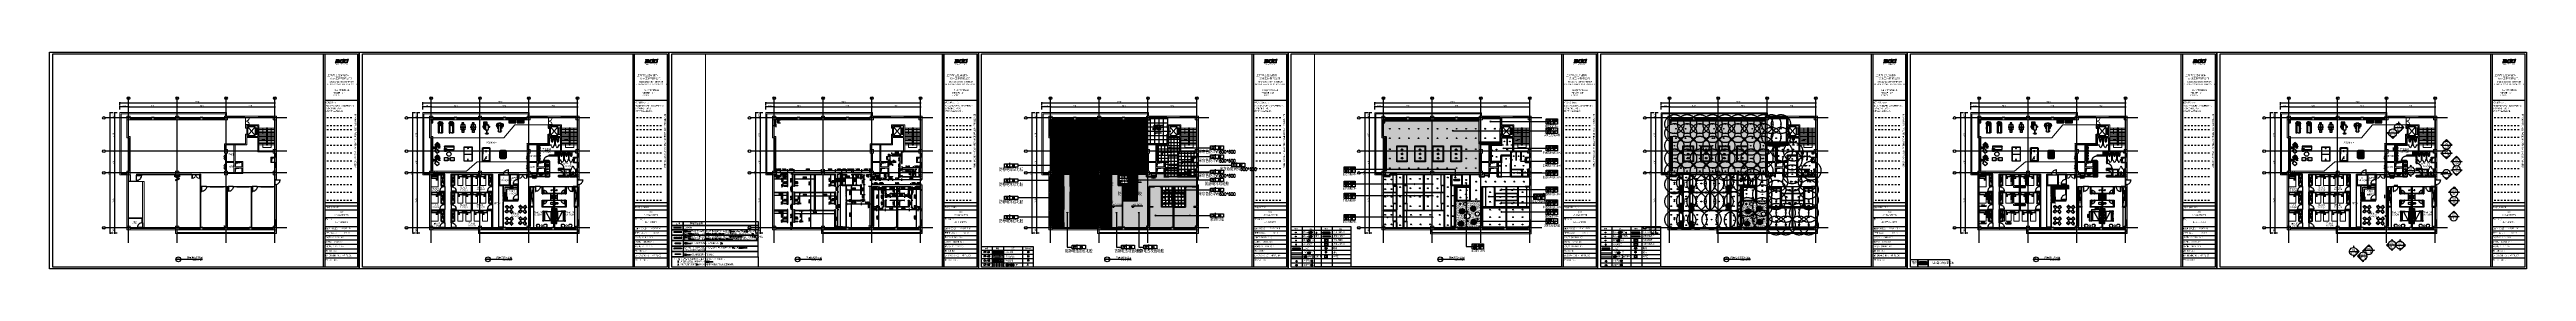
# Paper-space layout 'Layout1' of a CAD drawing. Header units: millimetres. Extents: x 24 to 4696, y 431 to 841.
# The model-space entities are those that its viewports show. They can reach past a viewport. Long polylines and large blocks are cut down to what shows.
import ezdxf
from ezdxf.enums import TextEntityAlignment as Align

# ---------------------------------------------------------------- set-up
doc = ezdxf.new("R2010")
doc.units = ezdxf.units.MM
doc.header["$LTSCALE"] = 1000
for name, pattern in [('__DASH', [0.35, 0.25, -0.1]), ('ACAD_ISO07W100', [3.5, 0.5, -3]), ('CENTER', [2, 1.25, -0.25, 0.25, -0.25]), ('DASH', [0.35, 0.25, -0.1]), ('DASH2', [0.375, 0.25, -0.125]), ('DASHED', [19.05, 12.7, -6.35]), ('DASHED2', [0.375, 0.25, -0.125]), ('HIDDEN2', [0.1875, 0.125, -0.0625])]:
    doc.linetypes.add(name, pattern=pattern)
doc.layers.get('Defpoints').update_dxf_attribs({"color": 250})
for name, color, linetype in [('00_GREEN', 96, 'Continuous'), ('AD-DOOR', 4, 'Continuous'), ('A—墙体-填充', 8, 'Continuous'), ('A—建筑门窗', 5, 'Continuous'), ('A—文字索引', 40, 'Continuous'), ('A—柱体、墙体', 7, 'Continuous'), ('A—轴线', 1, 'CENTER'), ('A—轴线尺寸', 1, 'Continuous'), ('CDnA - Furniture-Loose', 1, 'Continuous'), ('CON-施工索引', 150, 'Continuous'), ('C—平顶—喷淋', 5, 'Continuous'), ('C—平顶—填充01(线状)', 8, 'Continuous'), ('C—平顶—文字', 4, 'Continuous'), ('C—平顶—暖通', 47, 'Continuous'), ('C—平顶—灯具', 1, 'Continuous'), ('C—平顶—烟感 温感', 3, 'Continuous'), ('C—平顶—轮廓线', 4, 'Continuous'), ('DOOR', 60, 'Continuous'), ('DS-GLASS', 12, 'Continuous'), ('E-EQUIP-消防', 3, 'Continuous'), ('EQUIP_消火栓', 1, 'Continuous'), ('EQUIP_灭火器', 1, 'Continuous'), ('E—立面造型线', 3, 'Continuous'), ('FF-FIXT', 31, 'Continuous'), ('FF-FURN', 51, 'Continuous'), ('F—地坪—hatch', 8, 'Continuous'), ('F—地坪—分格', 5, 'Continuous'), ('F—地坪—文字', 40, 'Continuous'), ('F—地坪—标高', 40, 'Continuous'), ('I-FA', 8, 'Continuous'), ('I—平面—移动家具', 165, 'Continuous'), ('I—文字—房间名称', 40, 'Continuous'), ('P—平面—卫生间隔断1', 4, 'Continuous'), ('P—平面—卫生间隔断2', 4, 'Continuous'), ('P—平面—固定家具(不到顶)', 4, 'Continuous'), ('P—平面—固定家具(到顶)', 3, 'Continuous'), ('P—平面—尺寸标注', 3, 'Continuous'), ('p—平面—文字', 40, 'Continuous'), ('P—平面—洁具1', 4, 'Continuous'), ('P—平面—灯具', 1, 'Continuous'), ('P—平面—移动家具', 165, 'Continuous'), ('P—平面—移动家具1', 165, 'Continuous'), ('P—平面—装饰面层线', 6, 'Continuous'), ('P—平面—门', 1, 'Continuous'), ('P—隔墙—新做（到顶）', 2, 'Continuous'), ('P—隔墙—玻璃（到顶）', 4, 'Continuous'), ('P—隔墙—石膏板墙（到顶）', 2, 'Continuous'), ('TEXT\u3000文字', 4, 'Continuous'), ('VPIPE-消防', 2, 'Continuous'), ('WALL-DIM', 3, 'Continuous'), ('WALL-N', 6, 'Continuous'), ('图框', 7, 'Continuous'), ('家具尺寸', 165, 'Continuous'), ('视口尺寸标注', 40, 'Continuous')]:
    doc.layers.add(name, color=color, linetype=linetype)
for name, color, linetype, lineweight in [('2.12-玻璃隔断&成品隔断', 147, 'Continuous', 15), ('P-15 平面窗帘', 8, 'Continuous', 0), ('P-16 楼梯扶梯', 30, 'Continuous', 0), ('Q-01 原始墙柱', 7, 'Continuous', 0), ('Q-02 墙柱填充', 250, 'Continuous', 0), ('Q-07 新建墙体', 5, 'Continuous', 0), ('Q-11 建筑幕墙', 60, 'Continuous', 0), ('家具', 45, 'Continuous', 9)]:
    doc.layers.add(name, color=color, linetype=linetype, lineweight=lineweight)
doc.styles.add('_TCH_DIM_T3', font='SIMPLEX', dxfattribs={"width": 0.705882, "bigfont": 'GBCBIG'})
doc.styles.add('_TCH_SPACE', font='SIMPLEX', dxfattribs={"height": 5, "bigfont": 'GBCBIG'})
doc.styles.add('ADD-dim', font='isocp.shx', dxfattribs={"width": 0.7, "bigfont": 'hztxt.shx'})
doc.styles.add('ADD-HZTXT', font='romans1.shx', dxfattribs={"bigfont": 'hztxt.shx'})
doc.styles.add('ADINC-ENGLISH', font='arial.ttf')
doc.styles.add('COMPLEX', font='COMPLEX')
doc.styles.add('HZ', font='simplex.shx', dxfattribs={"width": 0.7, "bigfont": 'HZTXT.SHX'})
doc.styles.add('HZTXT', font='t.shx', dxfattribs={"bigfont": 'hztxt.shx'})
doc.styles.add('MtXpl_', font='simhei.ttf')
doc.styles.add('MtXpl_Arial_Unicode_', font='')
doc.styles.add('NAME-1', font='simhei.ttf')
doc.styles.add('NAME-2', font='swisse.ttf')
doc.styles.add('p&x标准', font='stylu.ttf', dxfattribs={"width": 0.6})
doc.styles.get("Standard").update_dxf_attribs({"font": 'gbenor.shx', "bigfont": 'gbcbig.shx'})
doc.styles.add('STO', font='')
doc.styles.add('TKZ2', font='swissel.ttf', dxfattribs={"width": 1.1})
doc.styles.add('WORD-2', font='simhei.ttf', dxfattribs={"height": 2.5})
doc.styles.add('宋体', font='')
doc.styles.add('样式 2', font='simfang.ttf', dxfattribs={"width": 0.7})
doc.styles.add('编号', font='ROMANS.SHX', dxfattribs={"width": 0.7, "bigfont": 'BIGFONT.SHX'})
doc.styles.add('黑体', font='simhei.ttf')
doc.styles.get('MtXpl_Arial_Unicode_').set_extended_font_data('Arial Unicode MS')
doc.styles.get('STO').set_extended_font_data('SimSun')
doc.styles.get('宋体').set_extended_font_data('SimSun')
doc.linetypes.add('R_LINE', pattern='A,0.3,-0.1,["D",Standard,S=0.08,R=0,X=-0.03,Y=-0.03],-0.1', length=0.5)
doc.dimstyles.new('ADD-(模型空间)', dxfattribs={"dimscale": 100, "dimtxt": 3, "dimasz": 1, "dimexe": 1, "dimexo": 1, "dimgap": 0.4, "dimtad": 1, "dimdec": 0, "dimrnd": 5, "dimzin": 0, "dimdsep": 46, "dimtxsty": 'ADD-dim', "dimblk1": 'DIM1', "dimblk2": 'DIM1', "dimsah": 1, "dimcen": 2, "dimclrd": 33, "dimclre": 33, "dimclrt": 4, "dimadec": 0, "dimazin": 0, "dimtfac": 2, "dimtdec": 0, "dimtix": 1, "dimtmove": 2, "dimatfit": 3, "dimldrblk": 'HBA_Leader_Arrow', "dimfxl": 5, "dimfxlon": 1, "dimtolj": 1, "dimtzin": 0, "dimarcsym": 0})
doc.dimstyles.new('ADD-2.5(布局)', dxfattribs={"dimtxt": 2.5, "dimasz": 1, "dimexe": 1, "dimexo": 1, "dimgap": 0.4, "dimtad": 1, "dimdec": 0, "dimzin": 0, "dimdsep": 46, "dimtxsty": 'ADD-dim', "dimblk1": 'DIM1', "dimblk2": 'DIM1', "dimsah": 1, "dimcen": 2, "dimclrd": 9, "dimclre": 9, "dimclrt": 4, "dimadec": 0, "dimazin": 0, "dimtfac": 2, "dimtdec": 0, "dimtix": 1, "dimtmove": 2, "dimatfit": 3, "dimldrblk": 'HBA_Leader_Arrow', "dimfxl": 5, "dimfxlon": 1, "dimtolj": 1, "dimtzin": 0, "dimarcsym": 0})
doc.dimstyles.new('WALL-DIM', dxfattribs={"dimtxt": 250, "dimasz": 100, "dimexe": 250, "dimexo": 300, "dimgap": 100, "dimtad": 1, "dimdec": 0, "dimzin": 0, "dimdsep": 46, "dimtxsty": '_TCH_DIM_T3', "dimblk": 'ARCHTICK', "dimcen": 0.09, "dimclrd": 1, "dimclre": 1, "dimclrt": 7, "dimazin": 2, "dimtfac": 1, "dimtdec": 0, "dimtix": 1, "dimtmove": 2, "dimatfit": 3, "dimfxl": 500, "dimfxlon": 1, "dimtolj": 1, "dimtzin": 0, "dimarcsym": 0})
pattern_1 = [(45, (0, 0), (-17.67766952966, 17.67766952966), []), (50, (0, 0), (182.184668996, -15.939085539), [19.05, -209.55]), (355, (0, 0), (-35.242825976, 191.056642882), [15.24, -167.64]), (100.451, (15.18, -1.33), (146.942501666, 175.11668782), [16.19, -178.09]), (46.1842, (0, 50.8), (271.07904089, -42.042327933), [28.575, -314.325]), (96.6356, (22.6, 47.3), (237.404234466, 247.42555589), [24.285, -267.135]), (351.184, (0, 50.8), (237.404605814, 247.42511786), [22.86, -251.46]), (21, (25.4, 38.1), (151.614879835, -102.265518517), [19.05, -209.55]), (326, (25.4, 38.1), (61.802028348, 184.187966122), [15.24, -167.64]), (71.4514, (38.03, 29.58), (213.41649077, 81.922857716), [16.19, -178.09]), (37.5, (0, 0), (3.0886032506, 84.555038873), [0, -165.608, 0, -170.18, 0, -168.275]), (7.5, (0, 0), (66.81966251, 100.180574818), [0, -97.028, 0, -161.798, 0, -64.135]), (327.5, (-56.64, 0), (135.590595167, -5.7287439927), [0, -63.5, 0, -198.12, 0, -262.89]), (317.5, (-82.04, 0), (148.129181386, 25.426491033), [0, -82.55, 0, -131.572, 0, -186.69])]
pattern_2 = [(45, (0, 0), (-34.6380826442, 34.6380826442), [])]
pattern_3 = [(269.999999993, (0, 0), (99.999999483, -1.2e-08), []), (359.99999999, (0, 0), (1e-07, 899.99999535), [99.99999948, -99.99999948]), (359.99999999, (-100, 300), (1e-07, 899.99999535), [99.99999948, -99.99999948])]
pattern_4 = [(0, (-86546129.265, 1129341722.926), (0, 63.5), [63.5, -63.5]), (90, (-86546129.265, 1129341722.926), (-63.5, 4e-15), [63.5, -63.5])]
pattern_5 = [(0, (-86312139.2, 1129357020.8), (0, 600), []), (90, (-86312139.2, 1129357020.8), (-600, 4e-14), [])]
pattern_6 = [(0, (-86312139.2, 1129354420.8), (0, 600), []), (90, (-86312139.2, 1129354420.8), (-600, 4e-14), [])]

# ---------------------------------------------------------------- blocks, each defined once
blk = doc.blocks.new('block 4')
h = blk.add_hatch(color=40)
h.dxf.hatch_style = 2
edge = h.paths.add_edge_path()
edge.add_spline(control_points=[(69.1, -65.7), (69.1, -65.7), (72.2, -65.7), (72.4, -65.7), (72.5, -65.7), (72.7, -65.7), (72.7, -66.1), (72.7, -66.5), (72.5, -67.3), (72.4, -67.6), (72.3, -67.9), (72.2, -68.1), (71.7, -68.1), (71.2, -68.1), (70.2, -68.1), (70.1, -68.1), (70, -68.1), (69.8, -67.9), (69.9, -67.6), (70, -67.2), (70.2, -67.2), (70.4, -67.2), (70.6, -67.2), (71.6, -67.2), (71.7, -67.2), (72.1, -67.2), (72.3, -66.8), (72.4, -66.5), (72.1, -66.5), (70.5, -66.5), (70.1, -66.5), (69.7, -66.5), (69.1, -66.6), (68.9, -67.4), (68.6, -68.4), (68.6, -68.7), (68.5, -68.8), (69.3, -68.8), (72, -68.8), (72.4, -68.8), (72.8, -68.8), (73.4, -68.6), (73.6, -67.9), (73.7, -67.2), (73.9, -66.7), (74, -66.1), (74, -65.7), (74.1, -64.9), (73.1, -64.8), (71.4, -64.8), (69.4, -64.8), (69.4, -64.8), (69.4, -64.8), (69.1, -65.7), (69.1, -65.7)], knot_values=[0, 0, 0, 0, 1, 1, 1, 2, 2, 2, 3, 3, 3, 4, 4, 4, 5, 5, 5, 6, 6, 6, 7, 7, 7, 8, 8, 8, 9, 9, 9, 10, 10, 10, 11, 11, 11, 12, 12, 12, 13, 13, 13, 14, 14, 14, 15, 15, 15, 16, 16, 16, 17, 17, 17, 18, 18, 18, 18], degree=3, periodic=0)
h = blk.add_hatch(color=40)
h.dxf.hatch_style = 2
edge = h.paths.add_edge_path()
edge.add_spline(control_points=[(79.7, -64.4), (79.7, -64.4), (78.5, -64.4), (78.5, -64.4), (78.3, -65.3), (77.8, -67.4), (77.7, -67.6), (77.6, -68), (77.4, -68.1), (77.3, -68.1), (77.2, -68.1), (76.2, -68.1), (75.7, -68.1), (75.2, -68.1), (75.2, -67.9), (75.3, -67.6), (75.3, -67.3), (75.5, -66.5), (75.6, -66.1), (75.8, -65.7), (76, -65.7), (76.1, -65.7), (76.3, -65.7), (77.2, -65.7), (77.3, -65.7), (78, -65.7), (78.1, -64.8), (78.1, -64.8), (78.1, -64.8), (77.4, -64.8), (75.8, -64.8), (74.7, -64.9), (74.4, -65.7), (74.3, -66.1), (74.2, -66.7), (74, -67.2), (73.9, -67.9), (73.8, -68.6), (74.3, -68.8), (74.7, -68.8), (75.1, -68.8), (78, -68.8), (78.8, -68.8), (78.6, -68.7), (78.7, -68.3), (78.9, -67.4), (79.1, -66.9), (79.5, -65.2), (79.7, -64.4)], knot_values=[0, 0, 0, 0, 1, 1, 1, 2, 2, 2, 3, 3, 3, 4, 4, 4, 5, 5, 5, 6, 6, 6, 7, 7, 7, 8, 8, 8, 9, 9, 9, 10, 10, 10, 11, 11, 11, 12, 12, 12, 13, 13, 13, 14, 14, 14, 15, 15, 15, 16, 16, 16, 16], degree=3, periodic=0)
h = blk.add_hatch(color=40)
h.dxf.hatch_style = 2
edge = h.paths.add_edge_path()
edge.add_spline(control_points=[(85, -64.4), (85, -64.4), (83.8, -64.4), (83.8, -64.4), (83.6, -65.3), (83.1, -67.4), (83, -67.6), (82.9, -68), (82.7, -68.1), (82.6, -68.1), (82.4, -68.1), (81.5, -68.1), (81, -68.1), (80.4, -68.1), (80.5, -67.9), (80.5, -67.6), (80.6, -67.3), (80.7, -66.5), (80.9, -66.1), (81.1, -65.7), (81.3, -65.7), (81.4, -65.7), (81.5, -65.7), (82.4, -65.7), (82.6, -65.7), (83.2, -65.7), (83.3, -64.8), (83.3, -64.8), (83.3, -64.8), (82.7, -64.8), (81.1, -64.8), (80, -64.9), (79.7, -65.7), (79.6, -66.1), (79.4, -66.7), (79.3, -67.2), (79.2, -67.9), (79.1, -68.6), (79.6, -68.8), (79.9, -68.8), (80.3, -68.8), (83.3, -68.8), (84, -68.8), (83.9, -68.7), (84, -68.3), (84.2, -67.4), (84.3, -66.9), (84.7, -65.2), (85, -64.4)], knot_values=[0, 0, 0, 0, 1, 1, 1, 2, 2, 2, 3, 3, 3, 4, 4, 4, 5, 5, 5, 6, 6, 6, 7, 7, 7, 8, 8, 8, 9, 9, 9, 10, 10, 10, 11, 11, 11, 12, 12, 12, 13, 13, 13, 14, 14, 14, 15, 15, 15, 16, 16, 16, 16], degree=3, periodic=0)
at = {"lineweight": 0}
for points, knots in [([(69.1, -65.7), (69.1, -65.7), (72.2, -65.7), (72.4, -65.7), (72.5, -65.7), (72.7, -65.7), (72.7, -66.1), (72.7, -66.5), (72.5, -67.3), (72.4, -67.6), (72.3, -67.9), (72.2, -68.1), (71.7, -68.1), (71.2, -68.1), (70.2, -68.1), (70.1, -68.1), (70, -68.1), (69.8, -67.9), (69.9, -67.6), (70, -67.2), (70.2, -67.2), (70.4, -67.2), (70.6, -67.2), (71.6, -67.2), (71.7, -67.2), (72.1, -67.2), (72.3, -66.8), (72.4, -66.5), (72.1, -66.5), (70.5, -66.5), (70.1, -66.5), (69.7, -66.5), (69.1, -66.6), (68.9, -67.4), (68.6, -68.4), (68.6, -68.7), (68.5, -68.8), (69.3, -68.8), (72, -68.8), (72.4, -68.8), (72.8, -68.8), (73.4, -68.6), (73.6, -67.9), (73.7, -67.2), (73.9, -66.7), (74, -66.1), (74, -65.7), (74.1, -64.9), (73.1, -64.8), (71.4, -64.8), (69.4, -64.8), (69.4, -64.8), (69.4, -64.8), (69.1, -65.7), (69.1, -65.7)], [0, 0, 0, 0, 1, 1, 1, 2, 2, 2, 3, 3, 3, 4, 4, 4, 5, 5, 5, 6, 6, 6, 7, 7, 7, 8, 8, 8, 9, 9, 9, 10, 10, 10, 11, 11, 11, 12, 12, 12, 13, 13, 13, 14, 14, 14, 15, 15, 15, 16, 16, 16, 17, 17, 17, 18, 18, 18, 18]), ([(79.7, -64.4), (79.7, -64.4), (78.5, -64.4), (78.5, -64.4), (78.3, -65.3), (77.8, -67.4), (77.7, -67.6), (77.6, -68), (77.4, -68.1), (77.3, -68.1), (77.2, -68.1), (76.2, -68.1), (75.7, -68.1), (75.2, -68.1), (75.2, -67.9), (75.3, -67.6), (75.3, -67.3), (75.5, -66.5), (75.6, -66.1), (75.8, -65.7), (76, -65.7), (76.1, -65.7), (76.3, -65.7), (77.2, -65.7), (77.3, -65.7), (78, -65.7), (78.1, -64.8), (78.1, -64.8), (78.1, -64.8), (77.4, -64.8), (75.8, -64.8), (74.7, -64.9), (74.4, -65.7), (74.3, -66.1), (74.2, -66.7), (74, -67.2), (73.9, -67.9), (73.8, -68.6), (74.3, -68.8), (74.7, -68.8), (75.1, -68.8), (78, -68.8), (78.8, -68.8), (78.6, -68.7), (78.7, -68.3), (78.9, -67.4), (79.1, -66.9), (79.5, -65.2), (79.7, -64.4)], [0, 0, 0, 0, 1, 1, 1, 2, 2, 2, 3, 3, 3, 4, 4, 4, 5, 5, 5, 6, 6, 6, 7, 7, 7, 8, 8, 8, 9, 9, 9, 10, 10, 10, 11, 11, 11, 12, 12, 12, 13, 13, 13, 14, 14, 14, 15, 15, 15, 16, 16, 16, 16]), ([(85, -64.4), (85, -64.4), (83.8, -64.4), (83.8, -64.4), (83.6, -65.3), (83.1, -67.4), (83, -67.6), (82.9, -68), (82.7, -68.1), (82.6, -68.1), (82.4, -68.1), (81.5, -68.1), (81, -68.1), (80.4, -68.1), (80.5, -67.9), (80.5, -67.6), (80.6, -67.3), (80.7, -66.5), (80.9, -66.1), (81.1, -65.7), (81.3, -65.7), (81.4, -65.7), (81.5, -65.7), (82.4, -65.7), (82.6, -65.7), (83.2, -65.7), (83.3, -64.8), (83.3, -64.8), (83.3, -64.8), (82.7, -64.8), (81.1, -64.8), (80, -64.9), (79.7, -65.7), (79.6, -66.1), (79.4, -66.7), (79.3, -67.2), (79.2, -67.9), (79.1, -68.6), (79.6, -68.8), (79.9, -68.8), (80.3, -68.8), (83.3, -68.8), (84, -68.8), (83.9, -68.7), (84, -68.3), (84.2, -67.4), (84.3, -66.9), (84.7, -65.2), (85, -64.4)], [0, 0, 0, 0, 1, 1, 1, 2, 2, 2, 3, 3, 3, 4, 4, 4, 5, 5, 5, 6, 6, 6, 7, 7, 7, 8, 8, 8, 9, 9, 9, 10, 10, 10, 11, 11, 11, 12, 12, 12, 13, 13, 13, 14, 14, 14, 15, 15, 15, 16, 16, 16, 16])]:
    blk.add_open_spline(points, degree=3, knots=knots, dxfattribs=at)
at = {"color": 40, "insert": (68.4, -71.2), "char_height": 1.165, "attachment_point": 7}
blk.add_mtext('\\fArial|b0|i0|c0|p34;\\W1;Focus on Office Area', dxfattribs=at)
blk = doc.blocks.new('A2-竖版')
blk.add_lwpolyline([(16, 407), (591, 407), (591, 3), (16, 3)], close=True)
at = {"layer": '图框', "color": 7, "linetype": 'ByBlock'}
for p, q in [((526, 407), (526, 3)), ((529, 407), (529, 3)), ((529, 125.3), (591, 125.3)), ((529, 119.4), (591, 119.4)), ((531, 125.3), (591, 125.3)), ((531, 119.4), (591, 119.4))]:
    blk.add_line(p, q, dxfattribs=at)
at = {"layer": '图框', "color": 3, "linetype": 'ByBlock'}
blk.add_line((529, 319.1), (591, 319.1), dxfattribs=at)
at = {"layer": '图框', "color": 9}
for p, q in [((533.2, 286.1), (536.3, 286.1)), ((539.4, 286.1), (542.6, 286.1)), ((545.7, 286.1), (548.8, 286.1)), ((552, 286.1), (555.1, 286.1)), ((558.2, 286.1), (561.4, 286.1)), ((564.5, 286.1), (567.7, 286.1)), ((570.8, 286.1), (573.9, 286.1)), ((577.1, 286.1), (580.2, 286.1)), ((533.2, 271.2), (536.3, 271.2)), ((533.2, 263.8), (536.3, 263.8)), ((533.2, 249), (536.3, 249)), ((533.2, 234.1), (536.3, 234.1)), ((539.4, 271.2), (542.6, 271.2)), ((539.4, 263.8), (542.6, 263.8)), ((539.4, 249), (542.6, 249)), ((539.4, 234.1), (542.6, 234.1)), ((545.7, 271.2), (548.8, 271.2)), ((545.7, 263.8), (548.8, 263.8)), ((545.7, 249), (548.8, 249)), ((545.7, 234.1), (548.8, 234.1)), ((552, 271.2), (555.1, 271.2)), ((552, 263.8), (555.1, 263.8)), ((552, 249), (555.1, 249)), ((552, 234.1), (555.1, 234.1)), ((558.2, 271.2), (561.4, 271.2)), ((558.2, 263.8), (561.4, 263.8)), ((558.2, 249), (561.4, 249)), ((558.2, 234.1), (561.4, 234.1)), ((564.5, 271.2), (567.7, 271.2)), ((564.5, 263.8), (567.7, 263.8)), ((564.5, 249), (567.7, 249)), ((564.5, 234.1), (567.7, 234.1)), ((570.8, 271.2), (573.9, 271.2)), ((570.8, 263.8), (573.9, 263.8)), ((570.8, 249), (573.9, 249)), ((570.8, 234.1), (573.9, 234.1)), ((577.1, 271.2), (580.2, 271.2)), ((577.1, 263.8), (580.2, 263.8)), ((577.1, 249), (580.2, 249)), ((577.1, 234.1), (580.2, 234.1)), ((533.2, 219.3), (536.3, 219.3)), ((533.2, 204.4), (536.3, 204.4)), ((533.2, 189.6), (536.3, 189.6)), ((539.4, 219.3), (542.6, 219.3)), ((539.4, 204.4), (542.6, 204.4)), ((539.4, 189.6), (542.6, 189.6)), ((545.7, 219.3), (548.8, 219.3)), ((545.7, 204.4), (548.8, 204.4)), ((545.7, 189.6), (548.8, 189.6)), ((552, 219.3), (555.1, 219.3)), ((552, 204.4), (555.1, 204.4)), ((552, 189.6), (555.1, 189.6)), ((558.2, 219.3), (561.4, 219.3)), ((558.2, 204.4), (561.4, 204.4)), ((558.2, 189.6), (561.4, 189.6)), ((564.5, 219.3), (567.7, 219.3)), ((564.5, 204.4), (567.7, 204.4)), ((564.5, 189.6), (567.7, 189.6)), ((570.8, 219.3), (573.9, 219.3)), ((570.8, 204.4), (573.9, 204.4)), ((570.8, 189.6), (573.9, 189.6)), ((577.1, 219.3), (580.2, 219.3)), ((577.1, 204.4), (580.2, 204.4)), ((577.1, 189.6), (580.2, 189.6)), ((533.2, 174.7), (536.3, 174.7)), ((533.2, 159.9), (536.3, 159.9)), ((533.2, 145), (536.3, 145)), ((539.4, 174.7), (542.6, 174.7)), ((539.4, 159.9), (542.6, 159.9)), ((539.4, 145), (542.6, 145)), ((545.7, 174.7), (548.8, 174.7)), ((545.7, 159.9), (548.8, 159.9)), ((545.7, 145), (548.8, 145)), ((552, 174.7), (555.1, 174.7)), ((552, 159.9), (555.1, 159.9)), ((552, 145), (555.1, 145)), ((558.2, 174.7), (561.4, 174.7)), ((558.2, 159.9), (561.4, 159.9)), ((558.2, 145), (561.4, 145)), ((564.5, 174.7), (567.7, 174.7)), ((564.5, 159.9), (567.7, 159.9)), ((564.5, 145), (567.7, 145)), ((570.8, 174.7), (573.9, 174.7)), ((570.8, 159.9), (573.9, 159.9)), ((570.8, 145), (573.9, 145)), ((577.1, 174.7), (580.2, 174.7)), ((577.1, 159.9), (580.2, 159.9)), ((577.1, 145), (580.2, 145)), ((533.2, 130.2), (536.3, 130.2)), ((539.4, 130.2), (542.6, 130.2)), ((545.7, 130.2), (548.8, 130.2)), ((552, 130.2), (555.1, 130.2)), ((558.2, 130.2), (561.4, 130.2)), ((564.5, 130.2), (567.7, 130.2)), ((570.8, 130.2), (573.9, 130.2)), ((577.1, 130.2), (580.2, 130.2))]:
    blk.add_line(p, q, dxfattribs=at)
at = {"layer": '图框', "color": 0, "linetype": 'ByBlock'}
for p, q in [((529, 111.8), (591, 111.8)), ((529, 97), (591, 97)), ((529, 80.4), (591, 80.4)), ((529, 71.9), (591, 71.9)), ((529, 63.4), (591, 63.4)), ((529, 54.9), (591, 54.9)), ((529, 46.4), (591, 46.4)), ((529, 38), (591, 38)), ((529, 29.5), (591, 29.5)), ((529, 21), (591, 21))]:
    blk.add_line(p, q, dxfattribs=at)
at = {"layer": '图框', "color": 3}
blk.add_lwpolyline([(10, 410), (594, 410), (594, 0), (10, 0)], close=True, dxfattribs=at)
at = {"xscale": 1.5, "yscale": 1.5, "zscale": 1.5}
blk.add_blockref('block 4', (446.2, 493.1), dxfattribs=at)
at = {"color": 3, "linetype": 'ByBlock', "style": '样式 2', "width": 0.7}
for s, p in [('华鑫科技园  D8座 ', (556.6, 332.9)), ('上海市徐汇区虹漕路39号', (560, 338)), (' P.200233', (550, 328.2))]:
    blk.add_text(s, height=2.8, dxfattribs=at).set_placement(p, align=Align.MIDDLE)
at = {"color": 4, "linetype": 'ByBlock', "style": '样式 2', "width": 0.8}
for s, p in [('办公楼室内装修工程', (560.8, 101)), ('XXXX', (560.7, 106.1))]:
    blk.add_text(s, height=2.6, dxfattribs=at).set_placement(p, align=Align.CENTER)
at = {"color": 4, "linetype": 'ByBlock', "style": '样式 2', "width": 0.7}
blk.add_text('2022.12', height=2.6, dxfattribs=at).set_placement((565.2, 66.4))
at = {"layer": '图框', "color": 3, "style": 'TKZ2', "width": 0.7}
for s, p in [('DESIGN & CONSTRUCTION CO.LTD', (561.3, 349.1)), ('SHANGHAI XIEYI INTERIOR ', (561.3, 353.8))]:
    blk.add_text(s, height=2.851, dxfattribs=at).set_placement(p, align=Align.MIDDLE)
at = {"layer": '图框', "color": 3, "linetype": 'ByBlock', "style": 'p&x标准', "width": 0.6}
for s, height, p in [('本页设计说明（NOTE）：', 2.673, (530.5, 313.1)), ('个人不得使用本设计 , 对于违者', 2.539, (530.8, 302)), ('我司将保留追究其法律责任的权利。', 2.539, (530.8, 297)), ('本设计知识产权归本公司所有 , 未经本公司同意任何单位、', 2.539, (531.1, 307)), ('项目名称（PROJECT）：', 2.673, (530.8, 115)), ('图名（TITLE）：', 2.67, (530.8, 92.4)), ('设计负责人（DESIGNED  BY）：', 2.673, (530.8, 58.3)), ('制作负责人    （DRAWN  BY）：', 2.673, (530.8, 49.7)), ('图面比例（SCALE）：', 2.673, (530.8, 75)), ('出图日期（DATE）：', 2.673, (530.8, 66.6)), ('编号（JOB  NO.）：', 2.673, (530.8, 32.7)), ('审核负责人 （CHECKED  BY）：', 2.673, (530.8, 41.2)), ('图号（DRAWING  NO.）:', 2.673, (530.8, 23.9)), ('张号（PAGE  NO.）:', 2.673, (530.8, 15.4))]:
    blk.add_text(s, height=height, dxfattribs=at).set_placement(p)
blk.add_text('此文件为装饰设计图纸，现场施工图面需加盖设计公司出图章，如有任何不明事宜请与设计师取得联系。', height=2.673, rotation=270, dxfattribs=at).set_placement((585.4, 292.8))
at = {"layer": '图框', "color": 3, "insert": (559.5, 368.1), "char_height": 3.564, "width": 57.916, "attachment_point": 2}
blk.add_mtext('{\\fSimHei|b0|i0|c134|p2;上海写艺建筑装饰     设计工程有限公司}', dxfattribs=at)
blk = doc.blocks.new('*U150')
at = {"color": 4}
blk.add_line((0, 0), (50, 0), dxfattribs=at)
blk.add_circle((4.5, 0), 4.5, dxfattribs=at)
at = {"ltscale": 20, "style": 'NAME-1'}
blk.add_attdef('E1', text='', height=2.5, dxfattribs=at).set_placement((4.6, 2.3), align=Align.MIDDLE)
at = {"style": 'NAME-2', "width": 2}
blk.add_attdef('ELEVATION', text='', height=3, dxfattribs=at).set_placement((50, 1.7), align=Align.RIGHT)
at = {"ltscale": 20, "style": 'NAME-1', "width": 0.6}
blk.add_attdef('1.1-P01', text='', height=2.5, dxfattribs=at).set_placement((4.6, -1.6), align=Align.MIDDLE)
at = {"ltscale": 20, "style": 'NAME-1'}
blk.add_attdef('立面图SCALE:1/30', text='', height=2.2, dxfattribs=at).set_placement((50, -3), align=Align.RIGHT)
blk = doc.blocks.new('Fz-FYLH图框属性b(A3)')
at = {"color": 40, "linetype": 'ByBlock', "style": 'p&x标准', "width": 0.6, "flags": 12}
blk.add_attdef('///', text='', height=2.5, dxfattribs=at).set_placement((-141.6, 6.7), align=Align.CENTER)
for p in [(-85.5, 10.8), (-5, 17.8), (-5, 7.1)]:
    blk.add_attdef('///', text='', height=2.5, dxfattribs=at).set_placement(p, align=Align.RIGHT)
blk = doc.blocks.new('hl_Fin-Ref-R-A2')
blk.add_wipeout([(16.6, -2.2), (16.6, 2.2), (0, 2.2), (0, -2.2)])
at = {"color": 4, "linetype": 'ByBlock'}
blk.add_line((6.5, -3.2), (6.5, 3.3), dxfattribs=at)
at = {"color": 9, "linetype": 'ByBlock'}
blk.add_lwpolyline([(0, 2.2), (16.6, 2.2), (16.6, -2.2), (0, -2.2)], close=True, dxfattribs=at)
at = {"color": 4, "ltscale": 500, "style": 'ADD-dim', "width": 0.7, "flags": 8}
for tag, p in [('ST', (3.3, 0)), ('XX', (11.5, 0.1)), ('NOTE2', (8.3, -8.4)), ('NOTE1', (8.3, -4.7))]:
    blk.add_attdef(tag, text='', height=2.5, dxfattribs=at).set_placement(p, align=Align.MIDDLE)
blk = doc.blocks.new('A$C0A7B7791')
at = {"color": 250}
for p, q in [((-71, 71), (-67, 75)), ((-64, 64), (-53, 75)), ((-57, 57), (-40, 75)), ((-51, 51), (-26, 75)), ((-44, 44), (-13, 75)), ((-37, 37), (0, 75)), ((-31, 31), (14, 75)), ((-24, 24), (27, 75)), ((-17, 17), (41, 75)), ((-10, 10), (54, 75)), ((-4, 4), (68, 75))]:
    blk.add_line(p, q, dxfattribs=at)
blk.add_lwpolyline([(625, 75), (-75, 75), (0, 0), (-38, 0), (37, 0), (0, 0), (75, 75)])
at = {"style": 'HZTXT'}
blk.add_attdef('%%P0.000', text='', height=150, dxfattribs=at).set_placement((275, 159), align=Align.MIDDLE)
blk = doc.blocks.new('DIM1')
at = {"color": 8}
blk.add_line((-1.1, 0), (1.1, 0), dxfattribs=at)
at = {"const_width": 0.357}
blk.add_lwpolyline([(-0.5, -0.5), (0.5, 0.5)], dxfattribs=at)
blk = doc.blocks.new('HBA_Leader_Arrow')
blk.add_line((0, 0), (-1, 0))
at = {"extrusion": (0, 0, -1)}
blk.add_lwpolyline([(0, 0), (0.6, -1.1), (1, -0.8), (0.1, 0), (1, 0.8), (0.6, 1.1)], close=True, dxfattribs=at)
for points in [[(-1, 0.8), (-0.6, 1.1), (-0.1, 0), (0, 0)], [(-1, -0.8), (-0.6, -1.1), (-0.1, 0), (0, 0)]]:
    blk.add_solid(points)
blk = doc.blocks.new('hl_Ceiling-L-A2')
at = {"color": 9, "linetype": 'ByBlock'}
for p, q in [((-16.56, 0), (0, 0)), ((-10.06, -4), (-10.06, 4))]:
    blk.add_line(p, q, dxfattribs=at)
blk.add_lwpolyline([(-16.56, 4), (0, 4), (0, -4), (-16.56, -4)], close=True, dxfattribs=at)
at = {"color": 142, "ltscale": 500, "style": '编号', "width": 0.8, "flags": 8}
for tag, p in [('GYP', (-13.31, 2)), ('HEIGHT', (-5.03, 2)), ('ST', (-13.31, -2)), ('XX', (-5.03, -2))]:
    blk.add_attdef(tag, text='', height=2.2, dxfattribs=at).set_placement(p, align=Align.MIDDLE)
blk = doc.blocks.new('dffggrdfhrtwet')
at = {"layer": 'C—平顶—文字'}
ref = blk.add_blockref('hl_Ceiling-L-A2', (21.2, 0), dxfattribs=dict(at, xscale=1.28, yscale=1.28, zscale=1.28))
ref.add_attrib('GYP', 'CH', dxfattribs={"layer": '0', "color": 3, "ltscale": 500, "height": 3.2, "style": 'HZ', "width": 0.8}).set_placement((4.2, 2.6), align=Align.MIDDLE)
ref.add_attrib('HEIGHT', '3000', dxfattribs={"layer": '0', "color": 3, "ltscale": 500, "height": 3.2, "style": 'HZ', "width": 0.8}).set_placement((14.8, 2.6), align=Align.MIDDLE)
ref.add_attrib('ST', 'PT', dxfattribs={"layer": '0', "color": 3, "ltscale": 500, "height": 3.2, "style": 'HZ', "width": 0.7}).set_placement((4.2, -2.6), align=Align.MIDDLE)
ref.add_attrib('XX', '01', dxfattribs={"layer": '0', "color": 3, "ltscale": 500, "height": 3.2, "style": 'HZ', "width": 0.7}).set_placement((14.8, -2.6), align=Align.MIDDLE)
ref.add_attrib('NOTE1', '白色无机涂料', dxfattribs={"layer": '0', "color": 4, "ltscale": 500, "height": 4, "style": 'HZ', "width": 0.8}).set_placement((10.6, -8.3), align=Align.MIDDLE)
blk = doc.blocks.new('fsdfsdrhfwege')
at = {"layer": 'F—地坪—hatch'}
h = blk.add_hatch(dxfattribs=at)
h.set_pattern_fill('A-木地板', color=251, scale=0.01)
h.set_pattern_definition([(0, (5199.3687, 8714.3964), (0, 0.99999999), []), (90, (5199.369, 8714.396), (-9, 6e-16), [1, -1]), (90, (5196.369, 8713.396), (-9, 6e-16), [1, -1])])
h.paths.add_polyline_path([(20.7, 24), (41.5, 24), (41.5, 32), (20.7, 32)])
h = blk.add_hatch(dxfattribs=at)
h.set_pattern_fill('AR-SAND', color=251, scale=0.5)
h.set_pattern_definition([(37.5, (-1930.7626, -99.9675), (-0.0400008, 1.2235331), [0, -0.9652, 0, -1.0795, 0, -1.031875]), (7.5, (-1930.7626, -99.9675), (1.1238082, 1.7920628), [0, -0.5207, 0, -0.86995, 0, -0.333375]), (327.5, (-1931.5436, -99.9675), (1.9774809, 0.00359296), [0, -0.3175, 0, -1.143, 0, -1.49225]), (317.5, (-1931.5436, -99.9675), (1.9088911, 0.5573233), [0, -0.15875, 0, -0.7493, 0, -0.85725])])
h.paths.add_polyline_path([(20.7, 16), (41.5, 16), (41.5, 23.4), (20.7, 23.4)])
h = blk.add_hatch(dxfattribs=at)
h.set_pattern_fill('SQUARE', color=250, scale=0.5)
h.set_pattern_definition([(0, (-1782.3544, 391.0414), (0, 0.79375), [0.79375, -0.79375]), (90, (-1782.3544, 391.0414), (-0.79375, 5e-17), [0.79375, -0.79375])])
h.paths.add_polyline_path([(41.5, 16), (20.7, 16), (20.7, 8), (41.5, 8)])
h = blk.add_hatch(dxfattribs=at)
h.set_pattern_fill('A-方格[100*100]', color=256, scale=0.05)
h.set_pattern_definition([(0, (41.402, 4), (0, 5), []), (90, (41.402, 4), (-5, 3e-16), [])])
h.paths.add_polyline_path([(41.5, 8), (20.7, 8), (20.7, 0), (41.5, 0)])
at = {"layer": 'TEXT\u3000文字', "color": 3}
for p, q in [((97.1, 32), (0, 32)), ((97.1, 24), (0, 24)), ((97.1, 16), (0, 16)), ((97.1, 8), (0, 8)), ((97.1, 0), (0, 0)), ((41.5, 39.5), (41.5, 0)), ((77, 39.5), (77, 0)), ((97.1, 39.5, -0.1), (97.1, 0, -0.1))]:
    blk.add_line(p, q, dxfattribs=at)
for points in [[(0, 0), (0, 39.5), (97.1, 39.5)], [(20.7, 0), (20.7, 39.5), (97.1, 39.5)]]:
    blk.add_lwpolyline(points, dxfattribs=at)
at = {"layer": 'TEXT\u3000文字', "color": 151, "style": 'ADD-HZTXT', "width": 0.85}
for s, p in [('CA-05', (4, 11.1)), ('CT-02', (4, 3.1)), ('PF-01', (4, 27.1)), ('PF-02', (4, 19.1)), ('木纹地胶 ', (45.5, 26.8, 0.1)), ('难燃地毯', (45.5, 10.8, 0.1)), ('浅灰色地胶 ', (45.5, 18.8, 0.1)), ('600*600地砖', (45.5, 2.8, 0.1)), ('A', (86.1, 3.3, -0.1)), ('B1', (86.1, 27.1)), ('B1', (86.1, 19.1)), ('B1', (86.1, 11.3, -0.1))]:
    blk.add_text(s, height=3, dxfattribs=at).set_placement(p)
at = {"layer": 'TEXT\u3000文字', "style": '宋体'}
for s, p in [('编号', (6.4, 34.4)), ('图例', (27.2, 34.4)), ('说明', (55.9, 34.4)), ('耐火等级', (82.1, 34.4))]:
    blk.add_text(s, height=2.2, dxfattribs=at).set_placement(p)
blk = doc.blocks.new('*U340')
at = {"color": 8}
for p, q in [((390293, 182096), (391331, 182096)), ((390293, 182046), (391331, 182046)), ((390293, 181996), (391331, 181996))]:
    blk.add_line(p, q, dxfattribs=at)
for p, q in [((390293, 182058), (391331, 182058)), ((390293, 182034), (391331, 182034))]:
    blk.add_line(p, q)
at = {"color": 4}
for points in [[(390263, 181996), (390293, 181996), (390293, 182096), (390263, 182096)], [(391331, 181996), (391361, 181996), (391361, 182096), (391331, 182096)]]:
    blk.add_lwpolyline(points, close=True, dxfattribs=at)
blk = doc.blocks.new('A$C47B0117D')
for p, q in [((-194, 503), (-300, 600)), ((-194, 103), (-300, 0)), ((206, 503), (300, 600)), ((206, 103), (300, 0))]:
    blk.add_line(p, q)
for points in [[(-300, 0), (-300, 600), (300, 600), (300, 0)], [(-194, 103), (-194, 503), (206, 503), (206, 103)]]:
    blk.add_lwpolyline(points, close=True)
at = {"color": 4, "style": 'WORD-2'}
blk.add_attdef('A/S_001', (-122, 134, 0), '', height=150, dxfattribs=at)
blk = doc.blocks.new('A$C7b9bd08a')
at = {"layer": 'C—平顶—灯具', "color": 8, "elevation": 0}
blk.add_lwpolyline([(94, 216), (1406, 216, 0.4142136), (1500, 309), (1500, 309, 0.4142136), (1406, 403), (94, 403, 0.4142136), (0, 309), (0, 309, 0.4142136)], format="xyb", close=True, dxfattribs=at)
at = {"layer": 'C—平顶—灯具', "color": 1, "linetype": 'DASH', "ltscale": 0.5, "elevation": 0}
for points in [[(62, 328), (1437, 328), (1437, 359), (62, 359)], [(62, 291), (1437, 291), (1437, 259), (62, 259)]]:
    blk.add_lwpolyline(points, close=True, dxfattribs=at)
at = {"layer": 'C—平顶—灯具', "style": '黑体', "width": 0.8}
blk.add_text('L11', height=144.4, dxfattribs=at).set_placement((1329, 103, 118), align=Align.MIDDLE_CENTER)
blk = doc.blocks.new('L1')
at = {"layer": 'C—平顶—灯具'}
for p, q in [((118, 0), (-118, 0)), ((0, 118), (0, -118))]:
    blk.add_line(p, q, dxfattribs=at)
blk.add_circle((0, 0), 90, dxfattribs=at)
at = {"layer": 'C—平顶—灯具', "color": 9}
blk.add_circle((0, 0), 76.2, dxfattribs=at)
at = {"layer": 'C—平顶—灯具', "style": '黑体', "width": 0.8}
blk.add_text('L2', height=100, dxfattribs=at).set_placement((131, -105, 130), align=Align.MIDDLE_CENTER)
blk = doc.blocks.new('A$Cc3b042f9')
at = {"layer": 'C—平顶—灯具'}
h = blk.add_hatch(color=7, dxfattribs=at)
h.set_gradient(color1=(255, 255, 255), color2=(128, 128, 128), name='SPHERICAL')
edge = h.paths.add_edge_path()
edge.add_arc((85, 196), 60, 0, 360)
for p, q in [((170, 196, 0), (0, 196, 0)), ((85, 280, 0), (85, 111, 0))]:
    blk.add_line(p, q, dxfattribs=at)
for radius in [75, 60]:
    blk.add_circle((85, 196, 0), radius, dxfattribs=at)
at = {"layer": 'C—平顶—灯具', "style": '黑体', "width": 0.8}
blk.add_text('L1c', height=125, dxfattribs=at).set_placement((256, 90, 94), align=Align.MIDDLE_CENTER)
blk = doc.blocks.new('A$C3DA243F6')
at = {"layer": 'C—平顶—灯具'}
for p, q in [((-0.9, 0.7), (-1.3, 0)), ((-1.2, 0), (-0.7, 0.6)), ((-0.7, 0.6), (-0.9, 0.7)), ((-1.3, 0), (-0.9, -0.8)), ((-0.7, -0.7), (-1.2, 0)), ((-0.9, -0.8), (-0.7, -0.7))]:
    blk.add_line(p, q, dxfattribs=at)
at = {"layer": 'C—平顶—灯具', "color": 1}
for p, q in [((0.9, 0), (-1.2, 0)), ((-0.2, 0), (-0.9, 0)), ((0, -0.9), (0, 0.9))]:
    blk.add_line(p, q, dxfattribs=at)
at = {"layer": 'C—平顶—灯具', "color": 1, "extrusion": (0, 0, -1)}
blk.add_ellipse((0, 0), major_axis=(0.394, 0.394), ratio=1, start_param=-0.785398, end_param=5.497787, dxfattribs=at)
at = {"layer": 'C—平顶—灯具', "color": 8, "extrusion": (0, 0, -1)}
blk.add_ellipse((0, 0), major_axis=(-0.295, 0.295), ratio=1, start_param=0.785398, end_param=7.068583, dxfattribs=at)
at = {"layer": 'C—平顶—灯具', "color": 9}
for points in [[(-0.7, 0.6), (-1.2, 0), (-0.9, 0.7), (-1.3, 0)], [(-0.7, -0.7), (-1.2, 0), (-0.9, -0.8), (-1.3, 0)]]:
    blk.add_solid(points, dxfattribs=at)
at = {"layer": 'C—平顶—灯具', "style": '黑体', "width": 0.8}
blk.add_text('L4', height=1.3, dxfattribs=at).set_placement((1.4, -0.8, 0.1), align=Align.MIDDLE_CENTER)
blk = doc.blocks.new('A$C1A2B5E00')
at = {"layer": 'C—平顶—灯具'}
for p, q in [((-195, 0), (195, 0)), ((0, 195), (0, -195))]:
    blk.add_line(p, q, dxfattribs=at)
blk.add_circle((0, 0), 100, dxfattribs=at)
at = {"layer": 'C—平顶—灯具', "style": '黑体', "width": 0.8}
blk.add_text('D2 ', height=144.4, dxfattribs=at).set_placement((276, -113, 118), align=Align.MIDDLE_CENTER)
blk = doc.blocks.new('*U344')
at = {"linetype": 'DASHED', "ltscale": 5}
h = blk.add_hatch(dxfattribs=at)
h.set_pattern_fill('ANSI31', color=250, scale=8, angle=315, style=0)
h.set_pattern_definition([(0, (333.662, 4e-17), (9e-15, 25.4), [])])
h.paths.add_polyline_path([(434, 40), (16, 40), (16, 16), (434, 16)])
blk.add_line((0, 56), (0, 0))
at = {"color": 251}
blk.add_line((16, 40), (16, 16), dxfattribs=at)
blk.add_lwpolyline([(0, 56), (450, 56), (450, 0), (0, 0)])
blk.add_lwpolyline([(0, 56), (450, 56), (450, 0), (0, 0)])
blk.add_lwpolyline([(16, 40), (434, 40), (434, 16), (16, 16)], dxfattribs=at)
blk.add_lwpolyline([(16, 40), (434, 40), (434, 16), (16, 16)], dxfattribs=at)
at = {"style": 'WORD-2'}
blk.add_attdef('A/S_001', (591, 56), '', height=40, dxfattribs=at)
blk = doc.blocks.new('*U343')
at = {"linetype": 'DASHED', "ltscale": 5}
h = blk.add_hatch(dxfattribs=at)
h.set_pattern_fill('ANSI31', color=250, scale=8, angle=315, style=0)
h.set_pattern_definition([(0, (333.662, 4e-17), (9e-15, 25.4), [])])
h.paths.add_polyline_path([(434, 40), (16, 40), (16, 16), (434, 16)])
blk.add_line((0, 56), (0, 0))
at = {"color": 251}
blk.add_line((16, 40), (16, 16), dxfattribs=at)
blk.add_lwpolyline([(0, 56), (450, 56), (450, 0), (0, 0)])
blk.add_lwpolyline([(0, 56), (450, 56), (450, 0), (0, 0)])
blk.add_lwpolyline([(16, 40), (434, 40), (434, 16), (16, 16)], dxfattribs=at)
blk.add_lwpolyline([(16, 40), (434, 40), (434, 16), (16, 16)], dxfattribs=at)
at = {"style": 'WORD-2'}
blk.add_attdef('A/S_001', (591, 56), '', height=40, dxfattribs=at)
blk = doc.blocks.new('A$C6791711B')
at = {"layer": 'C—平顶—暖通', "color": 45}
blk.add_lwpolyline([(0, 0), (0, 450), (450, 450), (450, 0)], close=True, dxfattribs=at)
at = {"layer": 'C—平顶—暖通', "color": 251, "linetype": 'DASHED2', "ltscale": 100}
blk.add_lwpolyline([(0, 0), (450, 225), (0, 450)], dxfattribs=at)
blk = doc.blocks.new('$Equip$00002649')
for p, q in [((-0.5, 0.5), (-0.5, -0.5)), ((0.5, 0.5), (-0.5, 0.5)), ((-0.2, 0.2), (0, 0.4)), ((0, 0), (-0.2, 0.2)), ((0, 0), (0.2, -0.2)), ((0.5, -0.5), (0.5, 0.5)), ((-0.5, -0.5), (0.5, -0.5)), ((0.2, -0.2), (-0.1, -0.4))]:
    blk.add_line(p, q)
at = {"const_width": 0.04}
blk.add_lwpolyline([(-0.5, 0.5), (0.5, 0.5), (0.5, -0.5), (-0.5, -0.5), (-0.5, 0.5), (0.5, 0.5)], dxfattribs=at)
for p in [(-0.5, 0), (0, 0.5), (0.5, 0), (0, -0.5)]:
    blk.add_point(p)
at = {"color": 7, "flags": 1}
for tag, height, p in [('A', 0.00002, (0, 0)), ('B', 0.4, (0.8, -0.2))]:
    blk.add_attdef(tag, text='', height=height, dxfattribs=at).set_placement(p, align=Align.MIDDLE_CENTER)
blk = doc.blocks.new('gfdfgerge')
at = {"layer": 'C—平顶—灯具'}
for p, q in [((-138, 138), (138, -138)), ((138, 138), (-138, -138))]:
    blk.add_line(p, q, dxfattribs=at)
blk.add_circle((0, 0), 150, dxfattribs=at)
at = {"layer": 'C—平顶—灯具', "style": '黑体', "width": 0.8}
blk.add_text('D3', height=144.4, dxfattribs=at).set_placement((267, -113, 118), align=Align.MIDDLE_CENTER)
blk = doc.blocks.new('fdgdfghfqweegew')
at = {"layer": 'C—平顶—喷淋'}
h = blk.add_hatch(color=8, dxfattribs=at)
edge = h.paths.add_edge_path()
edge.add_arc((65.7, 35.9), 0.864, 90, 450)
at = {"layer": 'C—平顶—灯具'}
h = blk.add_hatch(color=7, dxfattribs=at)
h.set_gradient(color1=(255, 255, 255), color2=(128, 128, 128), name='SPHERICAL')
edge = h.paths.add_edge_path()
edge.add_arc((8.8, 65.8), 0.6, 0, 360)
at = {"layer": 'C—平顶—喷淋', "color": 251}
blk.add_circle((65.7, 35.9, 0), 1.92, dxfattribs=at)
at = {"layer": 'C—平顶—喷淋'}
blk.add_circle((65.7, 35.9, 0), 0.864, dxfattribs=at)
at = {"layer": 'C—平顶—灯具'}
for p, q in [((9.6, 65.8, 0.1), (7.9, 65.8, 0.1)), ((8.8, 66.6, 0.1), (8.8, 64.9, 0.1))]:
    blk.add_line(p, q, dxfattribs=at)
at = {"layer": 'C—平顶—灯具', "linetype": 'R_LINE', "ltscale": 0.01}
for points in [[(0, 27.1), (20.9, 27.1)], [(0, 19.8), (20.9, 19.8)]]:
    blk.add_lwpolyline(points, dxfattribs=at)
at = {"layer": 'C—平顶—灯具'}
for radius in [0.75, 0.6]:
    blk.add_circle((8.8, 65.8, 0.1), radius, dxfattribs=at)
at = {"layer": 'TEXT\u3000文字', "color": 3}
for p, q in [((112.7, 69.4), (0, 69.4)), ((112.7, 61.9), (0, 61.9)), ((112.7, 54.4), (0, 54.4)), ((112.7, 46.9), (0, 46.9)), ((20.7, 76.9), (20.7, 0, 0)), ((56.3, 76.9), (56.3, 0, 0)), ((77.2, 76.9), (77.2, 0, 0)), ((112.7, 76.9), (112.7, 0, 0)), ((112.7, 39.4), (0, 39.4)), ((112.7, 31.5), (0, 31.5)), ((112.7, 23.6), (0, 23.6)), ((112.7, 15.7), (0, 15.7)), ((112.7, 7.9), (0, 7.9)), ((112.7, 0), (0, 0)), ((112.7, 7.9), (112.6, 7.9))]:
    blk.add_line(p, q, dxfattribs=at)
at = {"layer": 'TEXT\u3000文字', "color": 3, "elevation": 0}
blk.add_lwpolyline([(0, 0), (0, 76.9), (112.7, 76.9)], dxfattribs=at)
at = {"layer": 'C—平顶—暖通', "color": 251}
ref = blk.add_blockref('*U343', (59.4, 66.6, -0.1), dxfattribs=dict(at, xscale=-0.03200000034481301, yscale=0.03200000034481301, zscale=0.03200000034481301, rotation=180))
ref.add_attrib('A/S_001', 'A/R', (64.5, 64.8, -0.1), dxfattribs={"layer": '图框', "color": 4, "height": 1.92, "style": 'WORD-2'})
ref = blk.add_blockref('*U344', (59.4, 57.7, -0.1), dxfattribs=dict(at, xscale=0.03200000034481301, yscale=0.03200000034481301, zscale=0.03200000034481301))
ref.add_attrib('A/S_001', 'A/S', (64.6, 57.6, -0.1), dxfattribs={"layer": '图框', "color": 4, "height": 1.92, "style": 'WORD-2'})
at = {"layer": 'C—平顶—暖通'}
ref = blk.add_blockref('A$C47B0117D', (66.2, 47.8, 0.1), dxfattribs=dict(at, xscale=0.009999999948342945, yscale=0.009999999948342945, zscale=0.009999999948342945))
ref.add_attrib('A/S_001', 'R/S', (64.7, 50.1, 0.1), dxfattribs={"layer": '0', "color": 4, "height": 1.5, "style": 'WORD-2'})
ref = blk.add_blockref('A$C47B0117D', (66.2, 40, 0.1), dxfattribs=dict(at, xscale=0.009999999948342945, yscale=0.009999999948342945, zscale=0.009999999948342945))
ref.add_attrib('A/S_001', 'A/S', (64.7, 42.3, 0.1), dxfattribs={"layer": '0', "color": 4, "height": 1.5, "style": 'WORD-2'})
at = {"layer": 'C—平顶—暖通', "xscale": 0.009599999914884484, "yscale": 0.009599999914884484, "zscale": 0.009599999914884484}
blk.add_blockref('A$C6791711B', (63.7, 17.7, -0.1), dxfattribs=at)
at = {"layer": 'C—平顶—灯具'}
for name, p, xscale, yscale, zscale in [('A$Cc3b042f9', (7.7, 56.3, 0.1), 0.009999999971355209, 0.009999999971355209, 0.009999999971355209), ('L1', (9, 50.7), 0.008333333309462674, 0.008333333309462674, 0.008333333309462674), ('A$C7b9bd08a', (2.3, 32.1), 0.009999999971355209, 0.009999999971355209, 0.009999999971355209), ('A$C1A2B5E00', (9.8, 11.6, -1.2), 0.009999999996829186, 0.009999999996829186, 0.009999999996829186)]:
    blk.add_blockref(name, p, dxfattribs=dict(at, xscale=xscale, yscale=yscale, zscale=zscale))
blk.add_blockref('A$C3DA243F6', (9.4, 43), dxfattribs=at)
at = {"layer": 'C—平顶—轮廓线', "xscale": 0.01, "yscale": 0.01, "zscale": 0.01}
blk.add_blockref('gfdfgerge', (9.9, 4), dxfattribs=at)
at = {"layer": 'E-EQUIP-消防', "xscale": -2.4, "yscale": 2.4, "zscale": 2.4}
blk.add_blockref('$Equip$00002649', (65.6, 28.4, 0), dxfattribs=at)
at = {"layer": 'C—平顶—灯具', "style": '黑体', "width": 0.8}
blk.add_text('L1a', height=1.25, dxfattribs=at).set_placement((10.5, 64.7, 1), align=Align.MIDDLE_CENTER)
at = {"layer": 'TEXT\u3000文字', "style": '宋体'}
for s, p in [('图例', (5.5, 71.7)), ('说明', (34.6, 71.5)), ('图例', (62.7, 71.7)), ('说明', (89, 71.5))]:
    blk.add_text(s, height=2.2, dxfattribs=at).set_placement(p)
at = {"layer": 'TEXT\u3000文字', "color": 151, "style": 'ADD-HZTXT'}
for s, width, p in [('嵌入式LED筒灯a', 0.85, (22.7, 64.5)), ('嵌入式LED防雾筒灯', 0.85, (22.7, 57)), ('明装LED筒灯', 0.85, (22.7, 49.5)), ('条形顶送风口', 0.9, (79.6, 57.4, -0.1)), ('条形顶回风口', 0.9, (79.6, 64.6, -0.1)), ('方形顶回风口', 0.9, (79.6, 49.6, -0.1)), ('三防灯', 0.85, (22.8, 33.3, 0)), ('嵌入式射灯', 0.85, (22.9, 41.6)), ('暗藏LED灯带', 0.85, (23.2, 26.1)), ('LED线条灯(固定家具)', 0.85, (23.2, 18.4)), ('检修口', 0.85, (79.3, 18.5, -0.1)), ('烟感', 0.85, (79.5, 26.3)), ('方形顶送风口', 0.9, (79.6, 42.4, -0.1)), ('喷淋', 0.85, (79.5, 34))]:
    blk.add_text(s, height=3, dxfattribs=dict(at, width=width)).set_placement(p)
at = {"layer": 'TEXT\u3000文字', "color": 151, "style": 'ADD-HZTXT', "width": 0.85}
for s, p in [('艺术吊灯02', (23.1, 12)), ('艺术吊灯03', (23.1, 4.1))]:
    blk.add_text(s, height=3, dxfattribs=at).set_placement(p, align=Align.MIDDLE_LEFT)
blk = doc.blocks.new('A$C2f51f616')
at = {"layer": 'C—平顶—灯具'}
h = blk.add_hatch(dxfattribs=at)
h.set_pattern_fill('纤维材料', color=256, scale=0.5)
h.set_pattern_definition([(0, (-6199.8562, 1088.1704), (0.9375, 0.9375), [0.9375, -0.9375]), (90, (-6198.9187, 1088.1704), (-0.9375, 0.9375), [0.9375, -0.9375])])
h.paths.add_polyline_path([(17.2, 10.7), (30.5, 10.7), (30.5, 4.4), (17.2, 4.4)])
blk.add_lwpolyline([(17.2, 10.7), (30.5, 10.7), (30.5, 4.4), (17.2, 4.4)], close=True, dxfattribs=at)
at = {"layer": 'TEXT\u3000文字', "color": 1}
for points in [[(0, 0), (0, 14.4), (14, 14.4), (14, 0)], [(14, 0), (14, 14.4), (33.2, 14.4), (33.2, 0)], [(33.2, 0), (33.2, 14.4), (73.9, 14.4), (73.9, 0)]]:
    blk.add_lwpolyline(points, close=True, dxfattribs=at)
at = {"layer": 'TEXT\u3000文字', "color": 151, "style": 'ADD-HZTXT', "width": 0.85}
blk.add_text('图例', height=5, dxfattribs=at).set_placement((7.3, 8.3), align=Align.MIDDLE_CENTER)
blk.add_text('阴影部分为固定家具', height=4, dxfattribs=at).set_placement((40.7, 5.9))
blk = doc.blocks.new('*U367')
at = {"layer": 'F—地坪—文字'}
h = blk.add_hatch(color=250, dxfattribs=at)
edge = h.paths.add_edge_path()
edge.add_ellipse((0, 0), major_axis=(-1.32, 0), ratio=1, start_angle=-90, end_angle=0)
edge.add_line((-1.3, 0), (0, 0))
edge.add_line((0, 0), (0, 1.3))
edge = h.paths.add_edge_path()
edge.add_line((1.3, 0), (0, 0))
edge.add_line((0, 0), (0, -1.3))
edge.add_ellipse((0, 0), major_axis=(-1.32, 0), ratio=1, start_angle=90, end_angle=180)
at = {"layer": 'F—地坪—文字', "color": 3, "ltscale": 15, "const_width": 0.18}
for points in [[(-3.4, 1.2), (-4.6, 0), (-3.4, -1.2)], [(-1.2, 3.4), (0, 4.6), (1.2, 3.4)], [(3.4, 1.2), (4.6, 0), (3.4, -1.2)]]:
    blk.add_lwpolyline(points, dxfattribs=at)
at = {"layer": 'F—地坪—文字', "color": 2, "ltscale": 15}
for points in [[(-4.6, 0), (1.3, 0)], [(0, 4.6), (0, -1.3)], [(4.6, 0), (1.3, 0)]]:
    blk.add_lwpolyline(points, dxfattribs=at)
at = {"layer": 'F—地坪—文字', "color": 2}
blk.add_ellipse((0, 0), major_axis=(-1.32, 0), ratio=1, start_param=4.712389, end_param=10.995574, dxfattribs=at)
blk = doc.blocks.new('*U369')
h = blk.add_hatch(color=251)
edge = h.paths.add_edge_path()
edge.add_line((-4.5, 4), (-4.5, 4))
edge.add_line((-4.5, 4), (-8.5, 0))
edge.add_line((-8.5, 0), (-4.5, -4))
edge.add_line((-4.5, -4), (-4.5, -4))
edge.add_arc((0, 0), 6, 498.5904, 581.4096, ccw=False)
edge = h.paths.add_edge_path()
edge.add_line((-1, 5.9), (-1, 7.5))
edge.add_line((-1, 7.5), (0, 8.5))
edge.add_line((0, 8.5), (0, 6))
edge.add_arc((0, 0), 6, 810, 819.5941)
edge = h.paths.add_edge_path()
edge.add_line((-1, -7.5), (-1, -5.9))
edge.add_arc((0, 0), 6, 620.4059, 630)
edge.add_line((0, -6), (0, -8.5))
edge.add_line((0, -8.5), (-1, -7.5))
h = blk.add_hatch(color=251)
edge = h.paths.add_edge_path()
edge.add_arc((0, 0), 6, 459.5941, 498.5904, ccw=False)
edge.add_line((-1, 5.9), (-1, 7.5))
edge.add_line((-1, 7.5), (-4.5, 4))
edge.add_line((-4.5, 4), (-4.5, 4))
edge = h.paths.add_edge_path()
edge.add_arc((0, 0), 6, 581.4096, 620.4059, ccw=False)
edge.add_line((-4.5, -4), (-4.5, -4))
edge.add_line((-4.5, -4), (-1, -7.5))
edge.add_line((-1, -7.5), (-1, -5.9))
for p, q in [((6, 0), (-6, 0)), ((-4, -4.5), (-4, -4.5)), ((4, -4.5), (4, -4.5))]:
    blk.add_line(p, q)
at = {"color": 251}
blk.add_line((-1, -7.5), (-1, -5.9), dxfattribs=at)
for points in [[(-4.5, -4), (-8.5, 0), (-4.5, 4)], [(-1, 7.5), (0, 8.5), (0, 6)], [(0, -6), (0, -8.5), (-4.1, -4.4)]]:
    blk.add_lwpolyline(points)
for start, end in [(350.4059, 189.5941), (180, 189.5941), (350.4059, 0), (189.5941, 228.5904), (228.5904, 311.4096), (228.5904, 311.4096), (311.4096, 350.4059)]:
    blk.add_arc((0, 0), 6, start, end)
at = {"style": '宋体'}
for tag, height, p in [('DWG_NO', 3.5, (0, 0.7)), ('SHT#', 2.5, (0, -3.9))]:
    blk.add_attdef(tag, text='', height=height, dxfattribs=at).set_placement(p, align=Align.CENTER)
blk.add_attdef('REF_ID_#', (6.6, -4.7), '', height=2.5, dxfattribs=at)
blk = doc.blocks.new('*U371')
h = blk.add_hatch(color=251)
edge = h.paths.add_edge_path()
edge.add_line((4, 4.5), (4, 4.5))
edge.add_line((4, 4.5), (0, 8.5))
edge.add_line((0, 8.5), (-4, 4.5))
edge.add_line((-4, 4.5), (-4, 4.5))
edge.add_arc((0, 0), 6, 408.5904, 491.4096, ccw=False)
edge = h.paths.add_edge_path()
edge.add_line((5.9, 1), (7.5, 1))
edge.add_line((7.5, 1), (8.5, 0))
edge.add_line((8.5, 0), (6, 0))
edge.add_arc((0, 0), 6, 720, 729.5941)
edge = h.paths.add_edge_path()
edge.add_line((-7.5, 1), (-5.9, 1))
edge.add_arc((0, 0), 6, 530.4059, 540)
edge.add_line((-6, 0), (-8.5, 0))
edge.add_line((-8.5, 0), (-7.5, 1))
h = blk.add_hatch(color=251)
edge = h.paths.add_edge_path()
edge.add_arc((0, 0), 6, 369.5941, 408.5904, ccw=False)
edge.add_line((5.9, 1), (7.5, 1))
edge.add_line((7.5, 1), (4, 4.5))
edge.add_line((4, 4.5), (4, 4.5))
edge = h.paths.add_edge_path()
edge.add_arc((0, 0), 6, 491.4096, 530.4059, ccw=False)
edge.add_line((-4, 4.5), (-4, 4.5))
edge.add_line((-4, 4.5), (-7.5, 1))
edge.add_line((-7.5, 1), (-5.9, 1))
at = {"color": 251}
blk.add_line((-7.5, 1), (-5.9, 1), dxfattribs=at)
for p, q in [((6, 0), (-6, 0)), ((-4, -4.5), (-4, -4.5)), ((4, -4.5), (4, -4.5))]:
    blk.add_line(p, q)
for points in [[(-6, 0), (-8.5, 0), (-4.4, 4.1)], [(-4, 4.5), (0, 8.5), (4, 4.5)], [(7.5, 1), (8.5, 0), (6, 0)]]:
    blk.add_lwpolyline(points)
for start, end in [(350.4059, 189.5941), (180, 189.5941), (350.4059, 0), (189.5941, 228.5904), (228.5904, 311.4096), (228.5904, 311.4096), (311.4096, 350.4059)]:
    blk.add_arc((0, 0), 6, start, end)
at = {"style": '宋体'}
for tag, height, p in [('DWG_NO', 3.5, (0, 0.7)), ('SHT#', 2.5, (0, -3.9))]:
    blk.add_attdef(tag, text='', height=height, dxfattribs=at).set_placement(p, align=Align.CENTER)
blk.add_attdef('REF_ID_#', (6.6, -4.7), '', height=2.5, dxfattribs=at)
blk = doc.blocks.new('*U370')
h = blk.add_hatch(color=251)
edge = h.paths.add_edge_path()
edge.add_line((-4, -4.5), (-4, -4.5))
edge.add_line((-4, -4.5), (0, -8.5))
edge.add_line((0, -8.5), (4, -4.5))
edge.add_line((4, -4.5), (4, -4.5))
edge.add_arc((0, 0), 6, 228.5904, 311.4096, ccw=False)
edge = h.paths.add_edge_path()
edge.add_line((-5.9, -1), (-7.5, -1))
edge.add_line((-7.5, -1), (-8.5, 0))
edge.add_line((-8.5, 0), (-6, 0))
edge.add_arc((0, 0), 6, 540, 549.5941)
edge = h.paths.add_edge_path()
edge.add_line((7.5, -1), (5.9, -1))
edge.add_arc((0, 0), 6, 350.4059, 360)
edge.add_line((6, 0), (8.5, 0))
edge.add_line((8.5, 0), (7.5, -1))
h = blk.add_hatch(color=251)
edge = h.paths.add_edge_path()
edge.add_arc((0, 0), 6, 189.5941, 228.5904, ccw=False)
edge.add_line((-5.9, -1), (-7.5, -1))
edge.add_line((-7.5, -1), (-4, -4.5))
edge.add_line((-4, -4.5), (-4, -4.5))
edge = h.paths.add_edge_path()
edge.add_arc((0, 0), 6, 311.4096, 350.4059, ccw=False)
edge.add_line((4, -4.5), (4, -4.5))
edge.add_line((4, -4.5), (7.5, -1))
edge.add_line((7.5, -1), (5.9, -1))
for p, q in [((6, 0), (-6, 0)), ((-4, -4.5), (-4, -4.5)), ((4, -4.5), (4, -4.5))]:
    blk.add_line(p, q)
at = {"color": 251}
blk.add_line((7.5, -1), (5.9, -1), dxfattribs=at)
for points in [[(6, 0), (8.5, 0), (4.4, -4.1)], [(-7.5, -1), (-8.5, 0), (-6, 0)], [(4, -4.5), (0, -8.5), (-4, -4.5)]]:
    blk.add_lwpolyline(points)
for start, end in [(350.4059, 189.5941), (180, 189.5941), (350.4059, 0), (189.5941, 228.5904), (228.5904, 311.4096), (228.5904, 311.4096), (311.4096, 350.4059)]:
    blk.add_arc((0, 0), 6, start, end)
at = {"style": '宋体'}
for tag, height, p in [('DWG_NO', 3.5, (0, 0.7)), ('SHT#', 2.5, (0, -3.9))]:
    blk.add_attdef(tag, text='', height=height, dxfattribs=at).set_placement(p, align=Align.CENTER)
blk.add_attdef('REF_ID_#', (6.6, -4.7), '', height=2.5, dxfattribs=at)
blk = doc.blocks.new('*U373')
h = blk.add_hatch(color=251)
edge = h.paths.add_edge_path()
edge.add_line((-4.5, 4), (-4.5, 4))
edge.add_line((-4.5, 4), (-8.5, 0))
edge.add_line((-8.5, 0), (-4.5, -4))
edge.add_line((-4.5, -4), (-4.5, -4))
edge.add_arc((0, 0), 6, 138.5904, 221.4096, ccw=False)
edge = h.paths.add_edge_path()
edge.add_line((-1, 5.9), (-1, 7.5))
edge.add_line((-1, 7.5), (0, 8.5))
edge.add_line((0, 8.5), (0, 6))
edge.add_arc((0, 0), 6, 450, 459.5941)
edge = h.paths.add_edge_path()
edge.add_line((-1, -7.5), (-1, -5.9))
edge.add_arc((0, 0), 6, 260.4059, 270)
edge.add_line((0, -6), (0, -8.5))
edge.add_line((0, -8.5), (-1, -7.5))
h = blk.add_hatch(color=251)
edge = h.paths.add_edge_path()
edge.add_arc((0, 0), 6, 99.5941, 138.5904, ccw=False)
edge.add_line((-1, 5.9), (-1, 7.5))
edge.add_line((-1, 7.5), (-4.5, 4))
edge.add_line((-4.5, 4), (-4.5, 4))
edge = h.paths.add_edge_path()
edge.add_arc((0, 0), 6, 221.4096, 260.4059, ccw=False)
edge.add_line((-4.5, -4), (-4.5, -4))
edge.add_line((-4.5, -4), (-1, -7.5))
edge.add_line((-1, -7.5), (-1, -5.9))
for p, q in [((6, 0), (-6, 0)), ((-4, -4.5), (-4, -4.5)), ((4, -4.5), (4, -4.5))]:
    blk.add_line(p, q)
at = {"color": 251}
blk.add_line((-1, -7.5), (-1, -5.9), dxfattribs=at)
for points in [[(-4.5, -4), (-8.5, 0), (-4.5, 4)], [(-1, 7.5), (0, 8.5), (0, 6)], [(0, -6), (0, -8.5), (-4.1, -4.4)]]:
    blk.add_lwpolyline(points)
for start, end in [(350.4059, 189.5941), (180, 189.5941), (350.4059, 0), (189.5941, 228.5904), (228.5904, 311.4096), (228.5904, 311.4096), (311.4096, 350.4059)]:
    blk.add_arc((0, 0), 6, start, end)
at = {"style": '宋体'}
for tag, height, p in [('DWG_NO', 3.5, (0, 0.7)), ('SHT#', 2.5, (0, -3.9))]:
    blk.add_attdef(tag, text='', height=height, dxfattribs=at).set_placement(p, align=Align.CENTER)
blk.add_attdef('REF_ID_#', (6.6, -4.7), '', height=2.5, dxfattribs=at)
blk = doc.blocks.new('*U374')
h = blk.add_hatch(color=251)
edge = h.paths.add_edge_path()
edge.add_line((4, 4.5), (4, 4.5))
edge.add_line((4, 4.5), (0, 8.5))
edge.add_line((0, 8.5), (-4, 4.5))
edge.add_line((-4, 4.5), (-4, 4.5))
edge.add_arc((0, 0), 6, 408.5904, 491.4096, ccw=False)
edge = h.paths.add_edge_path()
edge.add_line((5.9, 1), (7.5, 1))
edge.add_line((7.5, 1), (8.5, 0))
edge.add_line((8.5, 0), (6, 0))
edge.add_arc((0, 0), 6, 720, 729.5941)
edge = h.paths.add_edge_path()
edge.add_line((-7.5, 1), (-5.9, 1))
edge.add_arc((0, 0), 6, 530.4059, 540)
edge.add_line((-6, 0), (-8.5, 0))
edge.add_line((-8.5, 0), (-7.5, 1))
h = blk.add_hatch(color=251)
edge = h.paths.add_edge_path()
edge.add_arc((0, 0), 6, 369.5941, 408.5904, ccw=False)
edge.add_line((5.9, 1), (7.5, 1))
edge.add_line((7.5, 1), (4, 4.5))
edge.add_line((4, 4.5), (4, 4.5))
edge = h.paths.add_edge_path()
edge.add_arc((0, 0), 6, 491.4096, 530.4059, ccw=False)
edge.add_line((-4, 4.5), (-4, 4.5))
edge.add_line((-4, 4.5), (-7.5, 1))
edge.add_line((-7.5, 1), (-5.9, 1))
at = {"color": 251}
blk.add_line((-7.5, 1), (-5.9, 1), dxfattribs=at)
for p, q in [((6, 0), (-6, 0)), ((-4, -4.5), (-4, -4.5)), ((4, -4.5), (4, -4.5))]:
    blk.add_line(p, q)
for points in [[(-6, 0), (-8.5, 0), (-4.4, 4.1)], [(-4, 4.5), (0, 8.5), (4, 4.5)], [(7.5, 1), (8.5, 0), (6, 0)]]:
    blk.add_lwpolyline(points)
for start, end in [(350.4059, 189.5941), (180, 189.5941), (350.4059, 0), (189.5941, 228.5904), (228.5904, 311.4096), (228.5904, 311.4096), (311.4096, 350.4059)]:
    blk.add_arc((0, 0), 6, start, end)
at = {"style": '宋体'}
for tag, height, p in [('DWG_NO', 3.5, (0, 0.7)), ('SHT#', 2.5, (0, -3.9))]:
    blk.add_attdef(tag, text='', height=height, dxfattribs=at).set_placement(p, align=Align.CENTER)
blk.add_attdef('REF_ID_#', (6.6, -4.7), '', height=2.5, dxfattribs=at)
blk = doc.blocks.new('*U375')
h = blk.add_hatch(color=251)
edge = h.paths.add_edge_path()
edge.add_line((-4, -4.5), (-4, -4.5))
edge.add_line((-4, -4.5), (0, -8.5))
edge.add_line((0, -8.5), (4, -4.5))
edge.add_line((4, -4.5), (4, -4.5))
edge.add_arc((0, 0), 6, 228.5904, 311.4096, ccw=False)
edge = h.paths.add_edge_path()
edge.add_line((-5.9, -1), (-7.5, -1))
edge.add_line((-7.5, -1), (-8.5, 0))
edge.add_line((-8.5, 0), (-6, 0))
edge.add_arc((0, 0), 6, 540, 549.5941)
edge = h.paths.add_edge_path()
edge.add_line((7.5, -1), (5.9, -1))
edge.add_arc((0, 0), 6, 350.4059, 360)
edge.add_line((6, 0), (8.5, 0))
edge.add_line((8.5, 0), (7.5, -1))
h = blk.add_hatch(color=251)
edge = h.paths.add_edge_path()
edge.add_arc((0, 0), 6, 189.5941, 228.5904, ccw=False)
edge.add_line((-5.9, -1), (-7.5, -1))
edge.add_line((-7.5, -1), (-4, -4.5))
edge.add_line((-4, -4.5), (-4, -4.5))
edge = h.paths.add_edge_path()
edge.add_arc((0, 0), 6, 311.4096, 350.4059, ccw=False)
edge.add_line((4, -4.5), (4, -4.5))
edge.add_line((4, -4.5), (7.5, -1))
edge.add_line((7.5, -1), (5.9, -1))
for p, q in [((6, 0), (-6, 0)), ((-4, -4.5), (-4, -4.5)), ((4, -4.5), (4, -4.5))]:
    blk.add_line(p, q)
at = {"color": 251}
blk.add_line((7.5, -1), (5.9, -1), dxfattribs=at)
for points in [[(-7.5, -1), (-8.5, 0), (-6, 0)], [(4, -4.5), (0, -8.5), (-4, -4.5)], [(6, 0), (8.5, 0), (4.4, -4.1)]]:
    blk.add_lwpolyline(points)
for start, end in [(350.4059, 189.5941), (180, 189.5941), (350.4059, 0), (189.5941, 228.5904), (228.5904, 311.4096), (228.5904, 311.4096), (311.4096, 350.4059)]:
    blk.add_arc((0, 0), 6, start, end)
at = {"style": '宋体'}
for tag, height, p in [('DWG_NO', 3.5, (0, 0.7)), ('SHT#', 2.5, (0, -3.9))]:
    blk.add_attdef(tag, text='', height=height, dxfattribs=at).set_placement(p, align=Align.CENTER)
blk.add_attdef('REF_ID_#', (6.6, -4.7), '', height=2.5, dxfattribs=at)
blk = doc.blocks.new('*U376')
h = blk.add_hatch(color=251)
edge = h.paths.add_edge_path()
edge.add_line((-4, -4.5), (-4, -4.5))
edge.add_line((-4, -4.5), (0, -8.5))
edge.add_line((0, -8.5), (4, -4.5))
edge.add_line((4, -4.5), (4, -4.5))
edge.add_arc((0, 0), 6, 228.5904, 311.4096, ccw=False)
edge = h.paths.add_edge_path()
edge.add_line((-5.9, -1), (-7.5, -1))
edge.add_line((-7.5, -1), (-8.5, 0))
edge.add_line((-8.5, 0), (-6, 0))
edge.add_arc((0, 0), 6, 540, 549.5941)
edge = h.paths.add_edge_path()
edge.add_line((7.5, -1), (5.9, -1))
edge.add_arc((0, 0), 6, 350.4059, 360)
edge.add_line((6, 0), (8.5, 0))
edge.add_line((8.5, 0), (7.5, -1))
h = blk.add_hatch(color=251)
edge = h.paths.add_edge_path()
edge.add_arc((0, 0), 6, 189.5941, 228.5904, ccw=False)
edge.add_line((-5.9, -1), (-7.5, -1))
edge.add_line((-7.5, -1), (-4, -4.5))
edge.add_line((-4, -4.5), (-4, -4.5))
edge = h.paths.add_edge_path()
edge.add_arc((0, 0), 6, 311.4096, 350.4059, ccw=False)
edge.add_line((4, -4.5), (4, -4.5))
edge.add_line((4, -4.5), (7.5, -1))
edge.add_line((7.5, -1), (5.9, -1))
for p, q in [((6, 0), (-6, 0)), ((-4, -4.5), (-4, -4.5)), ((4, -4.5), (4, -4.5))]:
    blk.add_line(p, q)
at = {"color": 251}
blk.add_line((7.5, -1), (5.9, -1), dxfattribs=at)
for points in [[(-7.5, -1), (-8.5, 0), (-6, 0)], [(4, -4.5), (0, -8.5), (-4, -4.5)], [(6, 0), (8.5, 0), (4.4, -4.1)]]:
    blk.add_lwpolyline(points)
for start, end in [(350.4059, 189.5941), (180, 189.5941), (350.4059, 0), (189.5941, 228.5904), (228.5904, 311.4096), (228.5904, 311.4096), (311.4096, 350.4059)]:
    blk.add_arc((0, 0), 6, start, end)
at = {"style": '宋体'}
for tag, height, p in [('DWG_NO', 3.5, (0, 0.7)), ('SHT#', 2.5, (0, -3.9))]:
    blk.add_attdef(tag, text='', height=height, dxfattribs=at).set_placement(p, align=Align.CENTER)
blk.add_attdef('REF_ID_#', (6.6, -4.7), '', height=2.5, dxfattribs=at)
blk = doc.blocks.new('*U377')
h = blk.add_hatch(color=251)
edge = h.paths.add_edge_path()
edge.add_line((4, 4.5), (4, 4.5))
edge.add_line((4, 4.5), (0, 8.5))
edge.add_line((0, 8.5), (-4, 4.5))
edge.add_line((-4, 4.5), (-4, 4.5))
edge.add_arc((0, 0), 6, 48.5904, 131.4096, ccw=False)
edge = h.paths.add_edge_path()
edge.add_line((5.9, 1), (7.5, 1))
edge.add_line((7.5, 1), (8.5, 0))
edge.add_line((8.5, 0), (6, 0))
edge.add_arc((0, 0), 6, 360, 369.5941)
edge = h.paths.add_edge_path()
edge.add_line((-7.5, 1), (-5.9, 1))
edge.add_arc((0, 0), 6, 170.4059, 180)
edge.add_line((-6, 0), (-8.5, 0))
edge.add_line((-8.5, 0), (-7.5, 1))
h = blk.add_hatch(color=251)
edge = h.paths.add_edge_path()
edge.add_arc((0, 0), 6, 9.5941, 48.5904, ccw=False)
edge.add_line((5.9, 1), (7.5, 1))
edge.add_line((7.5, 1), (4, 4.5))
edge.add_line((4, 4.5), (4, 4.5))
edge = h.paths.add_edge_path()
edge.add_arc((0, 0), 6, 131.4096, 170.4059, ccw=False)
edge.add_line((-4, 4.5), (-4, 4.5))
edge.add_line((-4, 4.5), (-7.5, 1))
edge.add_line((-7.5, 1), (-5.9, 1))
at = {"color": 251}
blk.add_line((-7.5, 1), (-5.9, 1), dxfattribs=at)
for p, q in [((6, 0), (-6, 0)), ((-4, -4.5), (-4, -4.5)), ((4, -4.5), (4, -4.5))]:
    blk.add_line(p, q)
for points in [[(-6, 0), (-8.5, 0), (-4.4, 4.1)], [(-4, 4.5), (0, 8.5), (4, 4.5)], [(7.5, 1), (8.5, 0), (6, 0)]]:
    blk.add_lwpolyline(points)
for start, end in [(350.4059, 189.5941), (180, 189.5941), (350.4059, 0), (189.5941, 228.5904), (228.5904, 311.4096), (228.5904, 311.4096), (311.4096, 350.4059)]:
    blk.add_arc((0, 0), 6, start, end)
at = {"style": '宋体'}
for tag, height, p in [('DWG_NO', 3.5, (0, 0.7)), ('SHT#', 2.5, (0, -3.9))]:
    blk.add_attdef(tag, text='', height=height, dxfattribs=at).set_placement(p, align=Align.CENTER)
blk.add_attdef('REF_ID_#', (6.6, -4.7), '', height=2.5, dxfattribs=at)
blk = doc.blocks.new('*U372')
h = blk.add_hatch(color=251)
edge = h.paths.add_edge_path()
edge.add_line((-4, -4.5), (-4, -4.5))
edge.add_line((-4, -4.5), (0, -8.5))
edge.add_line((0, -8.5), (4, -4.5))
edge.add_line((4, -4.5), (4, -4.5))
edge.add_arc((0, 0), 6, 228.5904, 311.4096, ccw=False)
edge = h.paths.add_edge_path()
edge.add_line((-5.9, -1), (-7.5, -1))
edge.add_line((-7.5, -1), (-8.5, 0))
edge.add_line((-8.5, 0), (-6, 0))
edge.add_arc((0, 0), 6, 540, 549.5941)
edge = h.paths.add_edge_path()
edge.add_line((7.5, -1), (5.9, -1))
edge.add_arc((0, 0), 6, 350.4059, 360)
edge.add_line((6, 0), (8.5, 0))
edge.add_line((8.5, 0), (7.5, -1))
h = blk.add_hatch(color=251)
edge = h.paths.add_edge_path()
edge.add_arc((0, 0), 6, 189.5941, 228.5904, ccw=False)
edge.add_line((-5.9, -1), (-7.5, -1))
edge.add_line((-7.5, -1), (-4, -4.5))
edge.add_line((-4, -4.5), (-4, -4.5))
edge = h.paths.add_edge_path()
edge.add_arc((0, 0), 6, 311.4096, 350.4059, ccw=False)
edge.add_line((4, -4.5), (4, -4.5))
edge.add_line((4, -4.5), (7.5, -1))
edge.add_line((7.5, -1), (5.9, -1))
for p, q in [((6, 0), (-6, 0)), ((-4, -4.5), (-4, -4.5)), ((4, -4.5), (4, -4.5))]:
    blk.add_line(p, q)
at = {"color": 251}
blk.add_line((7.5, -1), (5.9, -1), dxfattribs=at)
for points in [[(6, 0), (8.5, 0), (4.4, -4.1)], [(-7.5, -1), (-8.5, 0), (-6, 0)], [(4, -4.5), (0, -8.5), (-4, -4.5)]]:
    blk.add_lwpolyline(points)
for start, end in [(350.4059, 189.5941), (180, 189.5941), (350.4059, 0), (189.5941, 228.5904), (228.5904, 311.4096), (228.5904, 311.4096), (311.4096, 350.4059)]:
    blk.add_arc((0, 0), 6, start, end)
at = {"style": '宋体'}
for tag, height, p in [('DWG_NO', 3.5, (0, 0.7)), ('SHT#', 2.5, (0, -3.9))]:
    blk.add_attdef(tag, text='', height=height, dxfattribs=at).set_placement(p, align=Align.CENTER)
blk.add_attdef('REF_ID_#', (6.6, -4.7), '', height=2.5, dxfattribs=at)
blk = doc.blocks.new('SYL09144810')
at = {"color": 8}
for p, q in [((424, 1500), (0, 926)), ((424, 0), (0, 574))]:
    blk.add_line(p, q, dxfattribs=at)
blk.add_ellipse((424, 1350), major_axis=(-220, -558), ratio=1, start_param=-0.4102062, end_param=0.3751919, dxfattribs=at)
at = {"color": 8, "extrusion": (0, 0, -1)}
blk.add_ellipse((424, 150), major_axis=(-220, 558), ratio=1, start_param=-0.4102062, end_param=0.3751919, dxfattribs=at)
blk = doc.blocks.new('zhlstair2_4300_3050_1_0_1475_4_13_13_00')
at = {"layer": 'P-16 楼梯扶梯', "color": 0, "linetype": 'ByBlock'}
for p, q in [((0, 0), (0, -1415)), ((260, 0), (260, -1415)), ((520, 0), (520, -1415)), ((780, 0), (780, -1415)), ((1040, 0), (1040, -1415)), ((1300, 0), (1300, -1415)), ((1560, 0), (1560, -1415)), ((1820, 0), (1820, -1415)), ((2080, 0), (2080, -1415)), ((2340, 0), (2227, -639)), ((2340, 0), (2340, -1415)), ((2600, 0), (2600, -1415)), ((2860, 0), (2860, -1415)), ((3120, 0), (3120, -1415)), ((-60, -1415), (3180, -1415)), ((-60, -1415), (-60, -1635)), ((-60, -1635), (3180, -1635)), ((0, -737), (1040, -737)), ((0, -1475), (3120, -1475)), ((0, -1475), (0, -1575)), ((0, -1575), (3120, -1575)), ((0, -3050), (0, -1635)), ((0, -2313), (3640, -2313)), ((260, -3050), (260, -1635)), ((520, -3050), (520, -1635)), ((780, -3050), (780, -1635)), ((1040, -737), (790, -687)), ((1040, -737), (790, -787)), ((1040, -3050), (1040, -1635)), ((1300, -3050), (1300, -1635)), ((1560, -3050), (1560, -1635)), ((1820, -3050), (1820, -1635)), ((2193, -836), (2080, -1475)), ((2080, -3050), (2080, -1635)), ((2227, -639), (2112, -720)), ((2112, -720), (2308, -755)), ((2308, -755), (2193, -836)), ((2340, -3050), (2340, -1635)), ((2600, -3050), (2600, -1635)), ((2860, -737), (3110, -687)), ((3640, -737), (2860, -737)), ((2860, -737), (3110, -787)), ((2860, -3050), (2860, -1635)), ((3120, -1475), (3120, -1575)), ((3120, -3050), (3120, -1635)), ((3180, -1415), (3180, -1635)), ((3640, -2313), (3640, -737))]:
    blk.add_line(p, q, dxfattribs=at)
for points in [[(790, -687), (790, -787), (1040, -737)], [(3110, -687), (3110, -787), (2860, -737)]]:
    blk.add_solid(points, dxfattribs=at)
blk = doc.blocks.new('SDSZDFSFDHFJGK')
at = {"color": 8}
blk.add_line((859, -50), (-41, -50), dxfattribs=at)
for points in [[(-41, 50), (-41, -50), (-91, -50), (-91, 50)], [(-41, 0), (-41, 900), (0, 900), (0, 0)], [(859, 50), (859, -50), (909, -50), (909, 50)]]:
    blk.add_lwpolyline(points, close=True)
blk.add_arc((-17, 23), 877, 358.51471, 88.87209, dxfattribs=at)
blk = doc.blocks.new('SYL09141993')
at = {"layer": 'Q-01 原始墙柱'}
for p, q in [((0, 0), (0, 700)), ((38, 700), (0, 700)), ((0, 0), (38, 0)), ((38, 0), (38, 700)), ((1363, 0), (1363, 700)), ((1363, 700), (1400, 700)), ((1400, 0), (1363, 0)), ((1400, 0), (1400, 700))]:
    blk.add_line(p, q, dxfattribs=at)
at = {"layer": 'Q-01 原始墙柱', "color": 8}
blk.add_line((1363, 0), (38, 0), dxfattribs=at)
for centre, start, end in [((19, 19), 358.403, 91.57653), ((1381, 19), 88.42347, 181.597)]:
    blk.add_arc(centre, 682, start, end, dxfattribs=at)
blk = doc.blocks.new('$DorLib2D$00000002')
for p, q in [((-0.5, 0), (-0.5, 0.4875)), ((-0.475, 0.4875), (-0.5, 0.4875)), ((-0.475, 0), (-0.475, 0.4875)), ((0.475, 0), (0.475, 0.4875)), ((0.475, 0.4875), (0.5, 0.4875)), ((0.5, 0), (0.5, 0.4875)), ((-0.5, 0), (-0.475, 0)), ((0.5, 0), (0.475, 0))]:
    blk.add_line(p, q)
at = {"color": 8}
blk.add_line((-0.475, 0), (0.475, 0), dxfattribs=at)
at = {"lineweight": 13}
for centre, start, end in [((-0.4875, 0), 0, 88.530716), ((0.4875, 0), 91.469284, 180)]:
    blk.add_arc(centre, 0.4875, start, end, dxfattribs=at)
blk = doc.blocks.new('$plan$00000301')
for p, q in [((-319, 296), (-319, 84)), ((-319, 84), (-239, 84)), ((-239, 296), (-239, 0)), ((-239, 0), (239, 0)), ((239, 296), (239, 0)), ((239, 84), (319, 84)), ((319, 296), (319, 84))]:
    blk.add_line(p, q)
for radius, start, end in [(320, 356.44944, 183.55056), (240, 355.26356, 184.73644)]:
    blk.add_arc((0, 316), radius, start, end)
at = {"width": 0.8, "flags": 9}
for tag in ['YSIZE', 'XSIZE', 'XSIZE', 'YSIZE']:
    blk.add_attdef(tag, (0, 0), '', height=0.5, dxfattribs=at)
blk = doc.blocks.new('热水器')
for p, q in [((605806, 216743, 0), (605606, 216743, 0)), ((605606, 216203, 0), (605606, 216743, 0)), ((605806, 216203, 0), (605606, 216203, 0)), ((605706, 216728, 0), (605706, 216218, 0)), ((605791, 216473, 0), (605706, 216473, 0)), ((605726, 216728, 0), (605726, 216218, 0)), ((605742, 216728, 0), (605742, 216218, 0)), ((605758, 216728, 0), (605758, 216218, 0)), ((605773, 216728, 0), (605773, 216218, 0)), ((605806, 216203, 0), (605806, 216743, 0)), ((605836, 216724, 0), (606116, 216724, 0)), ((605836, 216223, 0), (606116, 216223, 0)), ((606116, 216223, 0), (606116, 216724, 0))]:
    blk.add_line(p, q)
at = {"elevation": 0}
for points in [[(605606, 216743), (605806, 216743), (605806, 216203), (605606, 216203)], [(605621, 216728), (605791, 216728), (605791, 216218), (605621, 216218)], [(605754, 216600), (605836, 216600), (605836, 216585), (605754, 216585)], [(605754, 216347), (605836, 216347), (605836, 216361), (605754, 216361)], [(605836, 216724), (606027, 216724), (606027, 216223), (605836, 216223)]]:
    blk.add_lwpolyline(points, close=True, dxfattribs=at)
for centre in [(605757, 216593, 0), (605757, 216354, 0)]:
    blk.add_circle(centre, 20.5)
blk = doc.blocks.new('REF01')
for p, q in [((-0.73, -0.04), (-0.73, 0)), ((-0.73, 0), (-0.15, 0)), ((-0.15, 0), (-0.15, -0.04)), ((-0.77, -0.59), (-0.75, -0.59)), ((-0.77, -0.65), (-0.77, -0.61)), ((-0.77, -0.61), (-0.75, -0.61)), ((-0.77, -0.59), (-0.77, -0.04)), ((-0.77, -0.04), (-0.73, -0.04)), ((-0.76, -0.65), (-0.74, -0.65)), ((-0.75, -0.59), (-0.75, -0.61)), ((-0.75, -0.59), (-0.12, -0.59)), ((-0.75, -0.61), (-0.12, -0.61)), ((-0.74, -0.06), (-0.74, -0.57)), ((-0.14, -0.06), (-0.74, -0.06)), ((-0.74, -0.57), (-0.14, -0.57)), ((-0.74, -0.65), (-0.74, -0.69)), ((-0.74, -0.65), (-0.72, -0.65)), ((-0.74, -0.69), (-0.72, -0.69)), ((-0.73, -0.04), (-0.15, -0.04)), ((-0.72, -0.69), (-0.72, -0.65)), ((-0.72, -0.65), (-0.12, -0.65)), ((-0.15, -0.04), (-0.12, -0.04)), ((-0.14, -0.57), (-0.14, -0.06)), ((-0.12, -0.59), (-0.12, -0.61)), ((-0.12, -0.59), (-0.12, -0.59)), ((-0.12, -0.61), (-0.12, -0.65)), ((-0.12, -0.61), (-0.12, -0.61)), ((-0.12, -0.04), (-0.12, -0.59))]:
    blk.add_line(p, q)
at = {"color": 8}
for p, q in [((-0.74, -0.57), (-0.14, -0.06)), ((-0.14, -0.57), (-0.74, -0.06))]:
    blk.add_line(p, q, dxfattribs=at)
for centre, start_param, end_param in [((-0.76, -0.65), 0.785398, 2.356194), ((-0.12, -0.65), 2.356194, 3.927003)]:
    blk.add_ellipse(centre, major_axis=(-0.00501, 0.00501), ratio=1, start_param=start_param, end_param=end_param)
at = {"style": 'COMPLEX', "width": 1.016942}
blk.add_text('REF.', height=0.171, dxfattribs=at).set_placement((-0.68, -0.45), (-0.14, -0.45), align=Align.FIT)
blk = doc.blocks.new('A$C28340B3B')
at = {"linetype": 'ByBlock'}
for p, q in [((0, 559), (0, 41)), ((614, 600), (41, 600)), ((41, 0), (614, 0)), ((286, 545), (368, 545)), ((286, 518), (314, 355)), ((314, 355), (341, 355)), ((341, 355), (368, 518)), ((655, 41), (655, 559))]:
    blk.add_line(p, q, dxfattribs=at)
at = {"color": 8, "linetype": 'ByBlock'}
for p, q in [((41, 123), (41, 409)), ((123, 491), (293, 491)), ((532, 41), (123, 41)), ((361, 491), (532, 491)), ((614, 409), (614, 123))]:
    blk.add_line(p, q, dxfattribs=at)
for centre, radius in [((259, 532), 27.3), ((327, 273), 40.9), ((395, 532), 27.3)]:
    blk.add_circle(centre, radius, dxfattribs=at)
at = {"linetype": 'ByBlock'}
for centre, start, end in [((41, 559), 90, 180), ((41, 41), 180, 270), ((614, 559), 0, 90), ((614, 41), 270, 0)]:
    blk.add_arc(centre, 40.9, start, end, dxfattribs=at)
at = {"color": 8, "linetype": 'ByBlock'}
for centre, start, end in [((123, 409), 90, 180), ((123, 123), 180, 270), ((532, 409), 0, 90), ((532, 123), 270, 0)]:
    blk.add_arc(centre, 81.8, start, end, dxfattribs=at)
blk = doc.blocks.new('pantry_1')
at = {"layer": 'P—平面—移动家具'}
for p, q in [((-250, 17), (-190, 77)), ((-250, 17), (-233, -1)), ((-242, 501), (-225, 518)), ((-201, 456), (-242, 501)), ((-232, 199), (-233, 192)), ((-233, 192), (-233, 185)), ((-233, 185), (-233, 178)), ((-233, 178), (-233, 171)), ((-233, 171), (-232, 164)), ((-233, -1), (-171, 60)), ((-231, 212), (-232, 205)), ((-232, 205), (-232, 199)), ((-232, 164), (-231, 157)), ((-229, 219), (-231, 212)), ((-231, 157), (-230, 151)), ((-230, 151), (-229, 144)), ((-228, 226), (-229, 219)), ((-229, 144), (-227, 138)), ((-226, 233), (-228, 226)), ((-227, 138), (-225, 132)), ((-224, 239), (-226, 233)), ((-183, 474), (-225, 518)), ((-225, 132), (-223, 126)), ((-221, 245), (-224, 239)), ((-223, 126), (-221, 121)), ((-219, 251), (-221, 245)), ((-221, 121), (-219, 115)), ((-216, 257), (-219, 251)), ((-219, 115), (-216, 110)), ((-214, 263), (-216, 257)), ((-216, 110), (-213, 105)), ((-211, 268), (-214, 263)), ((-213, 105), (-210, 101)), ((-208, 272), (-211, 268)), ((-210, 101), (-207, 96)), ((-207, 446), (-208, 443)), ((-208, 443), (-208, 441)), ((-208, 441), (-208, 438)), ((-208, 438), (-208, 436)), ((-208, 436), (-207, 435)), ((-205, 277), (-208, 272)), ((-206, 448), (-207, 446)), ((-207, 435), (-206, 433)), ((-207, 96), (-204, 92)), ((-204, 451), (-206, 448)), ((-206, 433), (-205, 431)), ((-205, 431), (-203, 430)), ((-202, 281), (-205, 277)), ((-202, 455), (-204, 451)), ((-204, 92), (-201, 88)), ((-203, 430), (-201, 428)), ((-199, 458), (-202, 455)), ((-199, 286), (-202, 281)), ((-201, 428), (-199, 427)), ((-201, 88), (-197, 84)), ((-196, 461), (-199, 458)), ((-199, 427), (-196, 426)), ((-196, 290), (-199, 286)), ((-197, 84), (-193, 80)), ((-193, 465), (-196, 461)), ((-196, 426), (-193, 425)), ((-192, 294), (-196, 290)), ((-189, 468), (-193, 465)), ((-193, 425), (-189, 424)), ((-193, 80), (-189, 77)), ((-189, 298), (-192, 294)), ((-186, 472), (-189, 468)), ((-189, 424), (-184, 424)), ((-186, 302), (-189, 298)), ((-189, 77), (-185, 73)), ((-182, 475), (-186, 472)), ((-182, 307), (-186, 302)), ((-185, 73), (-181, 69)), ((-184, 424), (-179, 424)), ((-178, 478), (-182, 475)), ((-178, 311), (-182, 307)), ((-181, 69), (-177, 65)), ((-179, 424), (-173, 424)), ((-174, 480), (-178, 478)), ((-175, 315), (-178, 311)), ((-177, 65), (-173, 62)), ((-171, 320), (-175, 315)), ((-170, 483), (-174, 480)), ((-173, 424), (-166, 425)), ((-173, 62), (-169, 58)), ((-120, 370), (-171, 425)), ((-167, 324), (-171, 320)), ((-165, 485), (-170, 483)), ((-169, 58), (-164, 54)), ((-163, 328), (-167, 324)), ((-166, 425), (-159, 426)), ((-161, 488), (-165, 485)), ((-164, 54), (-159, 51)), ((-159, 333), (-163, 328)), ((-157, 490), (-161, 488)), ((-159, 426), (-151, 427)), ((-155, 337), (-159, 333)), ((-159, 51), (-155, 47)), ((-152, 492), (-157, 490)), ((-151, 341), (-155, 337)), ((-155, 47), (-150, 44)), ((-148, 494), (-152, 492)), ((-151, 427), (-143, 428)), ((-147, 345), (-151, 341)), ((-150, 44), (-145, 41)), ((-144, 495), (-148, 494)), ((-143, 349), (-147, 345)), ((-145, 41), (-139, 37)), ((-139, 497), (-144, 495)), ((-143, 428), (-136, 429)), ((-139, 353), (-143, 349)), ((-101, 386), (-140, 428)), ((-134, 499), (-139, 497)), ((-134, 357), (-139, 353)), ((-139, 37), (-134, 34)), ((-136, 429), (-129, 429)), ((-130, 500), (-134, 499)), ((-130, 361), (-134, 357)), ((-134, 34), (-129, 31)), ((-125, 501), (-130, 500)), ((-126, 365), (-130, 361)), ((-129, 429), (-122, 430)), ((-129, 31), (-123, 29)), ((-121, 369), (-126, 365)), ((-120, 503), (-125, 501)), ((-123, 29), (-118, 26)), ((-122, 430), (-116, 430)), ((-117, 372), (-121, 369)), ((-115, 504), (-120, 503)), ((-118, 26), (-112, 23)), ((-113, 376), (-117, 372)), ((-116, 430), (-111, 430)), ((-110, 505), (-115, 504)), ((-109, 379), (-113, 376)), ((-112, 23), (-106, 21)), ((-111, 430), (-106, 429)), ((-105, 506), (-110, 505)), ((-105, 383), (-109, 379)), ((-106, 429), (-102, 429)), ((-106, 21), (-100, 19)), ((-99, 507), (-105, 506)), ((-102, 386), (-105, 383)), ((-102, 429), (-99, 428)), ((-98, 389), (-102, 386)), ((-100, 19), (-95, 17)), ((-94, 508), (-99, 507)), ((-99, 428), (-96, 427)), ((-95, 392), (-98, 389)), ((-96, 427), (-93, 425)), ((-93, 394), (-95, 392)), ((-95, 17), (-89, 15)), ((-88, 509), (-94, 508)), ((-93, 425), (-91, 424)), ((-91, 397), (-93, 394)), ((-91, 424), (-89, 422)), ((-89, 399), (-91, 397)), ((-89, 422), (-88, 421)), ((-88, 401), (-89, 399)), ((-89, 15), (-83, 13)), ((-83, 509), (-88, 509)), ((-88, 421), (-87, 419)), ((-87, 403), (-88, 401)), ((-87, 419), (-86, 417)), ((-86, 405), (-87, 403)), ((-86, 417), (-85, 415)), ((-85, 407), (-86, 405)), ((-85, 415), (-85, 413)), ((-85, 413), (-85, 411)), ((-85, 411), (-85, 409)), ((-85, 409), (-85, 407)), ((-77, 510), (-83, 509)), ((-83, 13), (-76, 11)), ((-71, 511), (-77, 510)), ((-76, 11), (-70, 9)), ((-65, 511), (-71, 511)), ((-70, 9), (-64, 8)), ((-58, 512), (-65, 511)), ((-64, 8), (-57, 6)), ((-52, 512), (-58, 512)), ((-57, 6), (-50, 5)), ((-45, 513), (-52, 512)), ((-50, 5), (-43, 4)), ((-37, 513), (-45, 513)), ((-43, 4), (-36, 3)), ((-28, 513), (-37, 513)), ((-36, 3), (-28, 2)), ((-17, 513), (-28, 513)), ((-28, 2), (-19, 1)), ((-19, 1), (-10, 0)), ((-5, 513), (-17, 513)), ((-10, 0), (0, 0)), ((8, 513), (-5, 513)), ((0, 0), (10, 0)), ((21, 513), (8, 513)), ((10, 0), (19, 0)), ((19, 0), (28, 1)), ((33, 513), (21, 513)), ((28, 1), (36, 1)), ((44, 512), (33, 513)), ((36, 1), (43, 2)), ((43, 2), (50, 3)), ((53, 512), (44, 512)), ((50, 3), (57, 4)), ((61, 511), (53, 512)), ((57, 4), (64, 6)), ((68, 510), (61, 511)), ((64, 6), (70, 7)), ((74, 510), (68, 510)), ((70, 7), (77, 9)), ((81, 509), (74, 510)), ((77, 9), (83, 10)), ((87, 508), (81, 509)), ((83, 10), (89, 12)), ((93, 508), (87, 508)), ((89, 12), (95, 14)), ((99, 507), (93, 508)), ((95, 14), (101, 16)), ((98, 412), (99, 414)), ((98, 410), (98, 412)), ((98, 408), (98, 410)), ((98, 406), (98, 408)), ((98, 404), (98, 406)), ((98, 402), (98, 404)), ((99, 400), (98, 402)), ((104, 506), (99, 507)), ((99, 414), (100, 416)), ((100, 398), (99, 400)), ((100, 416), (101, 418)), ((101, 396), (100, 398)), ((101, 418), (102, 419)), ((103, 394), (101, 396)), ((101, 16), (107, 18)), ((102, 419), (104, 421)), ((105, 391), (103, 394)), ((110, 505), (104, 506)), ((104, 421), (106, 422)), ((108, 388), (105, 391)), ((106, 422), (109, 423)), ((107, 18), (113, 20)), ((110, 385), (108, 388)), ((109, 423), (112, 424)), ((115, 504), (110, 505)), ((114, 382), (110, 385)), ((112, 424), (115, 425)), ((113, 383), (154, 424)), ((113, 20), (118, 22)), ((117, 379), (114, 382)), ((121, 503), (115, 504)), ((115, 425), (119, 426)), ((121, 376), (117, 379)), ((118, 22), (124, 25)), ((119, 426), (124, 426)), ((126, 501), (121, 503)), ((125, 372), (121, 376)), ((124, 426), (129, 426)), ((124, 25), (130, 27)), ((129, 368), (125, 372)), ((131, 500), (126, 501)), ((129, 426), (135, 426)), ((133, 365), (129, 368)), ((130, 27), (135, 30)), ((136, 499), (131, 500)), ((132, 366), (185, 419)), ((137, 361), (133, 365)), ((135, 426), (142, 425)), ((135, 30), (141, 33)), ((141, 497), (136, 499)), ((141, 357), (137, 361)), ((145, 496), (141, 497)), ((145, 353), (141, 357)), ((141, 33), (146, 36)), ((142, 425), (149, 424)), ((150, 494), (145, 496)), ((150, 349), (145, 353)), ((146, 36), (151, 39)), ((149, 424), (157, 423)), ((155, 492), (150, 494)), ((154, 345), (150, 349)), ((151, 39), (156, 42)), ((158, 340), (154, 345)), ((159, 491), (155, 492)), ((156, 42), (161, 46)), ((157, 423), (164, 422)), ((162, 336), (158, 340)), ((163, 489), (159, 491)), ((161, 46), (166, 49)), ((166, 332), (162, 336)), ((168, 487), (163, 489)), ((164, 422), (172, 421)), ((169, 327), (166, 332)), ((166, 49), (170, 53)), ((172, 485), (168, 487)), ((173, 323), (169, 327)), ((170, 53), (175, 56)), ((176, 482), (172, 485)), ((172, 421), (179, 420)), ((177, 319), (173, 323)), ((233, -9), (173, 55)), ((175, 56), (179, 60)), ((181, 480), (176, 482)), ((181, 314), (177, 319)), ((179, 420), (186, 419)), ((179, 60), (184, 63)), ((185, 477), (181, 480)), ((184, 310), (181, 314)), ((188, 305), (184, 310)), ((184, 63), (188, 67)), ((189, 475), (185, 477)), ((186, 419), (192, 418)), ((192, 301), (188, 305)), ((188, 67), (192, 71)), ((193, 472), (189, 475)), ((192, 418), (198, 418)), ((195, 296), (192, 301)), ((192, 71), (196, 74)), ((250, 9), (192, 71)), ((197, 469), (193, 472)), ((198, 292), (195, 296)), ((196, 74), (200, 78)), ((200, 466), (197, 469)), ((198, 468), (241, 511)), ((198, 418), (202, 418)), ((202, 288), (198, 292)), ((204, 462), (200, 466)), ((200, 78), (203, 82)), ((202, 418), (206, 419)), ((205, 284), (202, 288)), ((203, 82), (207, 86)), ((207, 459), (204, 462)), ((208, 279), (205, 284)), ((206, 419), (209, 419)), ((211, 455), (207, 459)), ((207, 86), (210, 90)), ((211, 275), (208, 279)), ((209, 419), (212, 420)), ((210, 90), (214, 94)), ((214, 452), (211, 455)), ((214, 270), (211, 275)), ((212, 420), (214, 422)), ((216, 448), (214, 452)), ((214, 422), (216, 423)), ((216, 266), (214, 270)), ((214, 94), (217, 99)), ((215, 450), (258, 493)), ((218, 445), (216, 448)), ((216, 423), (218, 424)), ((219, 261), (216, 266)), ((217, 99), (220, 103)), ((220, 442), (218, 445)), ((218, 424), (219, 426)), ((219, 426), (221, 428)), ((222, 256), (219, 261)), ((221, 439), (220, 442)), ((220, 103), (222, 108)), ((222, 436), (221, 439)), ((221, 430), (222, 432)), ((221, 428), (221, 430)), ((222, 434), (222, 436)), ((222, 432), (222, 434)), ((224, 250), (222, 256)), ((222, 108), (225, 114)), ((227, 244), (224, 250)), ((225, 114), (227, 119)), ((229, 238), (227, 244)), ((227, 119), (229, 125)), ((231, 232), (229, 238)), ((229, 125), (231, 131)), ((233, 225), (231, 232)), ((231, 131), (233, 137)), ((235, 219), (233, 225)), ((233, 137), (235, 144)), ((250, 9), (233, -9)), ((236, 212), (235, 219)), ((235, 144), (236, 150)), ((237, 205), (236, 212)), ((236, 150), (237, 157)), ((238, 198), (237, 205)), ((237, 157), (238, 164)), ((239, 191), (238, 198)), ((238, 170), (239, 177)), ((238, 164), (238, 170)), ((239, 184), (239, 191)), ((239, 177), (239, 184)), ((258, 493), (241, 511))]:
    blk.add_line(p, q, dxfattribs=at)
blk = doc.blocks.new('vfsdfdfgfgh')
for points in [[(-397, 53), (-397, 51), (-397, 45), (-395, 34), (-392, 12), (-390, -7), (-386, -32), (-377, -96), (-374, -115), (-373, -120), (-371, -132), (-369, -143), (-368, -148), (-365, -164), (-365, -167), (-363, -178), (-363, -179), (-361, -190), (-361, -192), (-360, -201), (-360, -205), (-359, -211), (-359, -215), (-359, -221), (-359, -226), (-360, -230), (-360, -236), (-361, -238), (-361, -244), (-362, -245), (-364, -251), (-366, -257), (-366, -257), (-366, -257), (-367, -258), (-368, -260), (-370, -263), (-373, -266), (-375, -267), (-376, -268), (-377, -268), (-383, -270), (-393, -277), (-405, -286), (-414, -295), (-421, -305), (-425, -314), (-426, -323), (-436, -300), (-438, -290), (-442, -275), (-444, -255), (-445, -250), (-445, -225), (-444, -220), (-442, -200), (-440, -191), (-434, -166), (-425, -143), (-421, -133), (-411, -120), (-402, -111), (-391, -102), (-406, 10), (-415, 94), (-423, 178), (-430, 262), (-435, 346), (-439, 430), (-441, 682), (-441, 686), (-442, 765), (-442, 770), (-441, 775), (-440, 781), (-439, 786), (-436, 793), (-434, 797), (-432, 800), (-430, 803), (-429, 803), (-427, 805), (-427, 805), (-426, 805), (-426, 805), (-426, 805), (-425, 805), (-422, 806), (-418, 807), (-418, 807), (-418, 808), (-414, 809), (-414, 809), (-410, 810), (-410, 810), (-410, 810), (-410, 810), (-408, 810), (-407, 810), (-406, 810), (-405, 810), (-404, 809), (-400, 805, 0.0297579), (-350, 22), (-350, 21), (-350, 21), (-350, 21), (-350, 21), (-349, 15), (-349, 15), (-349, 13), (-349, 12), (-349, 12), (-349, 11), (-349, 10), (-349, 9), (-349, 9), (-349, 9), (-349, 7), (-349, 6), (-349, 4), (-349, 3), (-350, 1), (-349, -4), (-349, -5), (-348, -8), (-347, -10), (-346, -13), (-345, -13), (-345, -14), (-344, -16), (-344, -16), (-344, -16), (-344, -18), (-344, -18), (-320, -20)], [(-201, 27), (-201, 27), (-201, 27), (-201, 27), (-201, 27), (-204, 27), (-204, 27), (-210, 28), (-215, 29), (-218, 29), (-230, 32), (-233, 32), (-242, 34), (-253, 37), (-256, 38, 0.310141), (-259, 36), (-261, 35), (-262, 35), (-262, 34), (-264, 34), (-264, 34), (-266, 34), (-255, 37)], [(148, 27), (148, 27), (148, 27), (148, 27), (148, 27), (151, 27), (152, 27), (157, 28), (163, 29), (166, 29), (178, 32), (180, 32), (190, 34), (201, 37), (204, 38, -0.310141), (207, 36), (209, 35), (209, 35), (210, 34), (212, 34), (212, 34), (214, 34), (204, 37)], [(345, 53), (345, 51), (344, 45), (343, 34), (340, 12), (337, -7), (334, -32), (324, -96), (321, -115), (320, -120), (318, -132), (316, -143), (316, -148), (313, -164), (312, -167), (310, -178), (310, -179), (309, -190), (308, -192), (308, -201), (307, -205), (307, -211), (307, -215), (307, -221), (307, -226), (307, -230), (308, -236), (308, -238), (309, -244), (309, -245), (311, -251), (314, -257), (314, -257), (314, -257), (314, -258), (316, -260), (318, -263), (320, -266), (322, -267), (324, -268), (325, -268), (331, -270), (340, -277), (352, -286), (362, -295), (368, -305), (372, -314), (374, -323), (383, -300), (386, -290), (389, -275), (392, -255), (393, -250), (393, -225), (392, -220), (389, -200), (388, -191), (382, -166), (372, -143), (368, -133), (359, -120), (350, -111), (338, -102), (353, 10), (363, 94), (371, 178), (378, 262), (383, 346), (386, 430), (389, 682), (389, 686), (389, 765), (389, 770), (389, 775), (387, 781), (386, 786), (384, 793), (382, 797), (380, 800), (377, 803), (377, 803), (375, 805), (374, 805), (374, 805), (374, 805), (374, 805), (372, 805), (370, 806), (366, 807), (366, 807), (365, 808), (362, 809), (361, 809), (358, 810), (358, 810), (357, 810), (357, 810), (356, 810), (354, 810), (353, 810), (352, 810), (351, 809), (347, 805, -0.0297579), (298, 22), (298, 21), (298, 21), (298, 21), (298, 21), (296, 15), (296, 15), (296, 13), (296, 12), (296, 12), (296, 11), (296, 10), (296, 9), (296, 9), (296, 9), (296, 7), (296, 6), (297, 4), (297, 3), (297, 1), (297, -4), (297, -5), (296, -8), (295, -10), (293, -13), (293, -13), (293, -14), (292, -16), (292, -16), (292, -16), (292, -18), (292, -18), (268, -20)]]:
    blk.add_lwpolyline(points, format="xyb")
for points in [[(-435, 1456), (-433, 1484), (-432, 1512), (-431, 1514), (-431, 1514), (-430, 1516), (-430, 1516), (-430, 1516), (-428, 1517), (-427, 1518), (-412, 1524), (-403, 1527), (-395, 1530), (-378, 1535), (-360, 1539), (-342, 1542), (-333, 1544), (-331, 1544), (-324, 1545), (-314, 1546), (-313, 1546), (-312, 1546), (-311, 1546), (-310, 1546), (-309, 1546), (-308, 1546), (-307, 1546), (-307, 1546), (-307, 1546), (-306, 1546), (-306, 1545), (-306, 1545), (-306, 1542), (-306, 1542), (-306, 1542), (-306, 1541), (-306, 1540), (-306, 1538), (-301, 1456)], [(-435, 796), (-435, 1455), (-301, 1455), (-301, 85)], [(-435, -150), (-435, 337)], [(-350, 22), (-350, 22), (-351, 22), (-351, 22), (-352, 22), (-353, 22), (-354, 22), (-355, 22), (-355, 22), (-357, 22), (-358, 22), (-358, 22), (-360, 22), (-360, 22), (-361, 23), (-361, 23), (-361, 23), (-368, 27), (-368, 27), (-376, 33), (-376, 33), (-379, 35), (-383, 38), (-391, 43), (-393, 46), (-394, 46), (-395, 47), (-396, 49), (-397, 53), (-398, 53), (-398, 53), (-398, 56), (-406, 122), (-406, 123), (-413, 190), (-413, 191), (-419, 257), (-419, 261), (-420, 273), (-425, 343), (-428, 391), (-429, 412), (-430, 458), (-431, 654), (-433, 695), (-433, 697), (-434, 764), (-434, 798)], [(-360, 22), (-367, 66), (-370, 89), (-370, 91), (-379, 153), (-380, 164), (-386, 216), (-388, 237), (-393, 280), (-395, 302), (-395, 310), (-400, 365), (-401, 383), (-404, 429), (-405, 456), (-407, 665), (-408, 702), (-408, 708), (-409, 772), (-409, 780), (-409, 783), (-409, 787), (-409, 788), (-409, 789), (-409, 789), (-409, 794), (-409, 794), (-409, 796), (-409, 797), (-409, 798), (-410, 800), (-410, 802), (-410, 804), (-410, 807), (-410, 807), (-410, 808), (-410, 809), (-410, 810), (-410, 810), (-410, 810)], [(-393, 417), (-389, 361)], [(-263, 75), (-270, 77), (-298, 84), (-324, 92), (-349, 102), (-363, 107)], [(-269, 34), (-277, 36), (-303, 43), (-306, 44), (-331, 52), (-355, 61), (-355, 61)], [(-348, 10), (-321, 4), (-315, 2), (-310, 1), (-294, -2), (-282, -4), (-265, -7), (-260, -8), (-246, -10), (-237, -11), (-231, -13), (-230, -13), (-226, -14), (-225, -15), (-222, -16), (-220, -17), (-216, -20), (-216, -21), (-214, -22), (-208, -28), (-208, -28), (-203, -36), (-202, -38), (-197, -51), (-197, -51), (-191, -65), (-190, -66), (-190, -67), (-190, -67), (-189, -69), (-188, -69), (-185, -71), (-185, -71), (-185, -71), (-183, -71), (-177, -72), (-177, -72), (-172, -72), (-164, -73), (-159, -73), (-159, -73), (-146, -74), (-143, -74), (-141, -74), (-141, -74), (-141, -74), (-139, -73), (-137, -72), (-136, -70), (-135, -68), (-135, -68), (-134, -64), (-134, -42), (-134, -34), (-134, -31), (-134, -28), (-134, -26), (-134, -22), (-134, -21), (-134, -19), (-134, -14), (-134, -13), (-134, -12), (-134, -6), (-134, 6), (-134, 10), (-134, 10), (-134, 11), (-134, 12), (-133, 12), (-133, 12), (-133, 14), (-133, 17), (-133, 18), (-134, 23), (-134, 27), (-134, 30), (-134, 31), (-134, 31), (-134, 32)], [(-312, 2), (-312, 46)], [(-307, 1546), (-307, 1546), (-307, 1546)], [(-306, 1543), (-306, 1543)], [(-304, 1521), (-305, 1521)], [(-304, 1512), (-281, 1514)], [(-281, 1427), (-301, 1429)], [(-281, 80), (-281, 1525)], [(-50, 1525), (-281, 1525)], [(-281, -4), (-281, 37)], [(-138, 55), (-146, 56), (-165, 58), (-166, 58), (-166, 58), (-167, 58), (-169, 59), (-170, 59), (-171, 59), (-171, 59), (-180, 60), (-183, 60), (-194, 62), (-199, 63), (-208, 64), (-215, 65), (-222, 66), (-231, 68), (-236, 69), (-246, 71), (-249, 72), (-261, 74), (-262, 75), (-263, 75), (-265, 75), (-267, 75), (-267, 75), (-268, 74), (-269, 73), (-269, 72), (-269, 72), (-271, 68), (-271, 67), (-271, 67), (-271, 63), (-271, 62), (-271, 60), (-270, 55), (-269, 53), (-268, 51), (-267, 49), (-266, 49), (-263, 46), (-259, 44), (-253, 43), (-247, 41), (-234, 38), (-232, 37), (-213, 34), (-200, 33), (-193, 32), (-187, 32), (-184, 32), (-184, 32), (-180, 33), (-177, 36), (-176, 37), (-175, 39), (-175, 39)], [(-162, 16), (-165, 17), (-165, 17), (-167, 18), (-168, 19), (-170, 21), (-171, 22), (-172, 22), (-173, 22), (-174, 23), (-174, 23), (-175, 23), (-177, 24), (-179, 25), (-180, 25), (-183, 25), (-189, 26), (-194, 26), (-200, 27), (-201, 27)], [(-175, 39), (-174, 40), (-174, 41), (-174, 42), (-173, 42), (-173, 43), (-171, 47), (-170, 49), (-169, 51), (-167, 54), (-165, 57), (-165, 57), (-165, 57), (-165, 58), (-165, 58)], [(-162, 16), (-162, 16), (-151, 15), (-133, 13)], [(-137, 59), (-138, 57)], [(-126, 87), (-129, 85), (-133, 81), (-134, 80), (-135, 78), (-136, 76), (-136, 76), (-136, 75), (-136, 74), (-136, 72), (-137, 71), (-137, 71), (-137, 69), (-137, 68), (-137, 59), (-137, 55), (-137, 50), (-136, 37), (-136, 36), (-135, 34), (-135, 33), (-133, 30), (-131, 28), (-130, 28), (-130, 28), (-127, 26), (-125, 25), (-124, 24), (-121, 23), (-118, 23), (-104, 21), (-90, 20), (-76, 19), (-62, 18), (-50, 18)], [(-134, 30), (-134, 32)], [(-128, 47), (-129, 71), (-128, 77), (-128, 78), (-128, 79), (-127, 79), (-127, 81), (-126, 81), (-126, 82), (-125, 82), (-124, 84), (-122, 85), (-120, 85), (-120, 85), (-118, 86), (-118, 86), (-116, 86), (-101, 87), (-97, 87), (-83, 87), (-79, 87), (-78, 87), (-78, 87), (-77, 87), (-77, 87), (-77, 87), (-76, 86), (-76, 84), (-75, 84), (-75, 83), (-75, 83), (-74, 83), (-74, 82), (-74, 82), (-72, 82), (-72, 82), (-72, 82), (-71, 82), (-50, 82)], [(-129, 47), (-128, 47), (-128, 45)], [(-128, 45), (-128, 44), (-126, 42), (-125, 41), (-124, 40), (-122, 39)], [(-50, 92), (-76, 92), (-79, 92), (-98, 91), (-116, 90), (-118, 90), (-118, 90), (-119, 90), (-121, 90), (-122, 89), (-123, 89), (-125, 88), (-126, 88), (-127, 87)], [(-122, 39), (-119, 38), (-117, 37), (-117, 37), (-117, 37), (-112, 37), (-99, 35), (-95, 35), (-82, 34), (-78, 33), (-64, 33), (-60, 33), (-50, 33), (-50, 32)], [(-50, 1525), (229, 1525)], [(-50, 92), (23, 92), (27, 92), (45, 91), (64, 90), (66, 90), (66, 90), (67, 90), (68, 90), (70, 89), (71, 89), (72, 88), (73, 88), (75, 87)], [(-50, 91), (-50, 91), (-50, 91), (-50, 92), (-50, 92)], [(-50, 91), (-50, 91), (-50, 91), (-50, 92), (-50, 92)], [(74, 87), (76, 85), (81, 81), (81, 80), (83, 78), (83, 76), (83, 76), (84, 75), (84, 74), (84, 72), (84, 71), (84, 71), (84, 69), (84, 68), (85, 59), (85, 55), (85, 50), (84, 37), (84, 36), (83, 34), (82, 33), (80, 30), (78, 28), (78, 28), (77, 28), (75, 26), (72, 25), (71, 24), (68, 23), (65, 23), (52, 21), (37, 20), (24, 19), (-37, 18), (-50, 18)], [(76, 47), (76, 71), (75, 77), (75, 78), (75, 79), (75, 79), (74, 81), (74, 81), (73, 82), (73, 82), (71, 84), (70, 85), (68, 85), (68, 85), (66, 86), (66, 86), (64, 86), (48, 87), (45, 87), (31, 87), (26, 87), (26, 87), (26, 87), (25, 87), (24, 87), (24, 87), (24, 86), (23, 84), (23, 84), (23, 83), (22, 83), (21, 83), (21, 82), (21, 82), (20, 82), (20, 82), (20, 82), (-28, 82), (-50, 82)], [(69, 39), (67, 38), (65, 37), (64, 37), (64, 37), (60, 37), (47, 35), (43, 35), (29, 34), (25, 33), (-35, 33), (-39, 33), (-50, 33), (-50, 32)], [(-50, 30), (-50, 30), (-50, 30), (-50, 30)], [(-50, 30), (-50, 30)], [(-50, 30), (-50, 30)], [(-50, 30), (-50, 30), (-50, 30), (-50, 30)], [(76, 45), (75, 44), (74, 42), (73, 41), (71, 40), (69, 39)], [(76, 47), (76, 47), (76, 45)], [(296, 10), (269, 4), (263, 2), (258, 1), (241, -2), (230, -4), (213, -7), (207, -8), (193, -10), (184, -11), (178, -13), (178, -13), (174, -14), (173, -15), (169, -16), (168, -17), (164, -20), (163, -21), (162, -22), (156, -28), (155, -28), (151, -36), (150, -38), (144, -51), (144, -51), (139, -65), (138, -66), (137, -67), (137, -67), (136, -69), (135, -69), (133, -71), (133, -71), (132, -71), (130, -71), (125, -72), (125, -72), (119, -72), (112, -73), (106, -73), (106, -73), (93, -74), (91, -74), (89, -74), (89, -74), (88, -74), (87, -73), (85, -72), (84, -70), (82, -68), (82, -68), (81, -64), (81, -42), (81, -34), (81, -31), (81, -28), (81, -26), (81, -22), (81, -21), (81, -19), (81, -14), (81, -13), (81, -12), (81, -6), (81, 6), (81, 10), (81, 10), (81, 11), (81, 12), (81, 12), (81, 12), (81, 14), (81, 17), (81, 18), (81, 23), (81, 27), (82, 30), (82, 31), (82, 31), (82, 32)], [(110, 16), (110, 16), (99, 15), (81, 13)], [(82, 30), (82, 32)], [(85, 55), (94, 56), (113, 58), (114, 58), (114, 58), (114, 58), (117, 59), (118, 59), (119, 59), (119, 59), (128, 60), (131, 60), (142, 62), (147, 63), (156, 64), (163, 65), (170, 66), (179, 68), (184, 69), (194, 71), (197, 72), (208, 74), (209, 75), (210, 75), (212, 75), (214, 75), (215, 75), (215, 74), (217, 73), (217, 72), (217, 72), (218, 68), (218, 67), (218, 67), (219, 63), (219, 62), (218, 60), (218, 55), (217, 53), (216, 51), (214, 49), (214, 49), (210, 46), (207, 44), (201, 43), (195, 41), (182, 38), (180, 37), (160, 34), (147, 33), (141, 32), (135, 32), (132, 32), (131, 32), (128, 33), (124, 36), (123, 37), (122, 39), (122, 39)], [(85, 59), (85, 57)], [(110, 16), (112, 17), (113, 17), (114, 18), (116, 19), (118, 21), (119, 22), (120, 22), (120, 22), (121, 23), (122, 23), (122, 23), (124, 24), (126, 25), (128, 25), (131, 25), (136, 26), (142, 26), (148, 27), (148, 27)], [(122, 39), (122, 40), (121, 41), (121, 42), (121, 42), (120, 43), (119, 47), (118, 49), (117, 51), (115, 54), (113, 57), (113, 57), (112, 57), (112, 58), (113, 58)], [(210, 75), (217, 77), (245, 84), (271, 92), (296, 102), (310, 107)], [(217, 34), (224, 36), (251, 43), (253, 44), (279, 52), (302, 61), (303, 61)], [(229, 80), (229, 1525)], [(252, 1512), (229, 1514)], [(229, 1427), (249, 1429)], [(229, -4), (229, 37)], [(382, 1456), (381, 1484), (379, 1512), (379, 1514), (379, 1514), (378, 1516), (377, 1516), (377, 1516), (376, 1517), (375, 1518), (360, 1524), (350, 1527), (343, 1530), (325, 1535), (308, 1539), (290, 1542), (280, 1544), (278, 1544), (272, 1545), (262, 1546), (261, 1546), (260, 1546), (258, 1546), (258, 1546), (256, 1546), (255, 1546), (255, 1546), (255, 1546), (254, 1546), (254, 1546), (254, 1545), (253, 1545), (253, 1542), (253, 1542), (253, 1542), (253, 1541), (253, 1540), (253, 1538), (249, 1456)], [(382, 796), (382, 1455), (249, 1455), (249, 85)], [(252, 1521), (252, 1521)], [(253, 1543), (253, 1543)], [(254, 1546), (254, 1546), (255, 1546)], [(260, 2), (260, 46)], [(298, 22), (298, 22), (298, 22), (299, 22), (300, 22), (300, 22), (302, 22), (303, 22), (303, 22), (305, 22), (306, 22), (306, 22), (307, 22), (307, 22), (308, 23), (309, 23), (309, 23), (315, 27), (315, 27), (323, 33), (323, 33), (326, 35), (331, 38), (338, 43), (341, 46), (341, 46), (342, 47), (344, 49), (345, 53), (345, 53), (345, 53), (346, 56), (354, 122), (354, 123), (360, 190), (361, 191), (366, 257), (367, 261), (368, 273), (372, 343), (375, 391), (376, 412), (378, 458), (379, 654), (380, 695), (380, 697), (381, 764), (381, 798)], [(307, 22), (314, 66), (318, 89), (318, 91), (326, 153), (328, 164), (334, 216), (336, 237), (340, 280), (342, 302), (343, 310), (347, 365), (348, 383), (351, 429), (353, 456), (354, 665), (355, 702), (356, 708), (357, 772), (357, 780), (357, 783), (357, 787), (357, 788), (357, 789), (357, 789), (357, 794), (357, 794), (357, 796), (357, 797), (357, 798), (357, 800), (357, 802), (357, 804), (357, 807), (357, 807), (357, 808), (357, 809), (357, 810), (357, 810), (357, 810)], [(340, 417), (337, 361)], [(382, -150), (382, 337)], [(-402, -368), (-407, -367), (-409, -366), (-415, -365), (-418, -363), (-422, -361), (-423, -360), (-426, -357), (-428, -354), (-428, -354), (-428, -353), (-428, -353), (-428, -353), (-431, -347), (-432, -343), (-436, -335), (-436, -334), (-437, -333), (-440, -321), (-441, -319), (-443, -310), (-443, -307), (-444, -305), (-445, -299), (-446, -291), (-447, -288), (-447, -279), (-448, -276), (-448, -265), (-448, -261), (-448, -245), (-448, -240), (-447, -230), (-447, -227), (-446, -221), (-445, -213), (-445, -210), (-443, -202), (-443, -199), (-443, -198), (-440, -188)], [(-445, -225), (-445, -238)], [(-440, -188), (-440, -156), (-440, -156), (-440, -155), (-439, -154), (-437, -152), (-434, -149), (-432, -147), (-430, -146), (-428, -144), (-426, -143)], [(-436, -335), (-432, -344), (-431, -347)], [(-431, -347), (-428, -353)], [(-431, -348), (-428, -353)], [(-427, -143), (-426, -143), (-425, -142)], [(-402, -362), (-399, -357), (-399, -356), (-397, -354), (-394, -351), (-394, -351), (-394, -351), (-393, -351), (-392, -350), (-391, -350), (-391, -350), (-390, -350), (-390, -350)], [(-402, -367), (-402, -363)], [(-402, -368), (-397, -431), (-391, -494), (-391, -498), (-390, -500), (-390, -501), (-390, -502), (-390, -503), (-388, -510), (-388, -511), (-387, -512), (-384, -518), (-383, -518), (-382, -519), (-377, -524), (-377, -524), (-375, -525), (-369, -527), (-332, -534), (-328, -535), (-317, -537), (-307, -539), (-297, -540), (-296, -541), (-292, -541), (-287, -542), (-284, -542), (-279, -543), (-278, -543)], [(-393, -351), (-393, -346), (-393, -346), (-393, -346), (-393, -345), (-393, -345), (-392, -345), (-392, -345), (-391, -345), (-389, -345), (-389, -345), (-388, -345), (-388, -344), (-387, -344), (-387, -344), (-387, -344), (-387, -343), (-386, -343), (-386, -342), (-385, -341), (-385, -341), (-384, -340), (-384, -340), (-383, -338), (-383, -320), (-376, -307), (-367, -298), (-355, -289), (-336, -281), (-336, -281), (-335, -280), (-334, -279), (-332, -278), (-331, -277), (-330, -277), (-325, -272), (-322, -269), (-322, -268), (-319, -264), (-315, -254), (-315, -253), (-313, -246), (-313, -243), (-312, -238), (-311, -231), (-311, -227), (-311, -224)], [(-50, -533), (-92, -532), (-96, -532), (-135, -530), (-149, -529), (-178, -527), (-201, -525), (-211, -524), (-221, -522), (-263, -517), (-306, -509), (-315, -508), (-348, -501), (-366, -497), (-369, -495), (-373, -493), (-373, -492), (-377, -487), (-378, -485), (-381, -475), (-382, -471), (-383, -465), (-383, -459), (-383, -453), (-384, -446), (-384, -445), (-384, -445), (-384, -440), (-384, -433), (-384, -430), (-384, -428), (-385, -420), (-385, -419), (-385, -406), (-386, -399), (-386, -394), (-387, -377), (-387, -370), (-387, -369), (-388, -363), (-388, -358), (-389, -351), (-389, -351), (-389, -351), (-390, -351), (-390, -351), (-390, -351), (-390, -351), (-390, -351), (-390, -351), (-390, -351), (-390, -351)], [(-389, -351), (-387, -351), (-384, -350), (-381, -347), (-379, -344), (-379, -341), (-379, -318), (-379, -316), (-379, -312)], [(-213, -105), (-214, -90), (-216, -53), (-216, -49), (-218, -42), (-219, -41), (-222, -37), (-227, -32), (-229, -31), (-236, -28), (-236, -28), (-238, -28), (-239, -28), (-247, -26), (-274, -22), (-282, -21), (-312, -15), (-315, -14), (-349, -7)], [(-344, -16), (-337, -57), (-334, -73), (-329, -102), (-323, -130), (-322, -138), (-322, -138), (-320, -145), (-320, -146), (-318, -155), (-317, -161), (-317, -162)], [(-245, -52), (-246, -51), (-247, -51), (-247, -51), (-247, -51), (-248, -50), (-249, -50), (-263, -48), (-273, -46), (-288, -43), (-298, -41), (-315, -38), (-317, -38), (-317, -38), (-318, -38), (-319, -38), (-320, -38), (-321, -39), (-321, -39), (-322, -40), (-322, -40), (-323, -40), (-323, -41), (-323, -41), (-324, -42), (-324, -43), (-324, -43), (-324, -44), (-324, -44), (-324, -45), (-324, -46), (-317, -86), (-317, -88), (-312, -111), (-311, -113), (-311, -113), (-310, -115), (-309, -116), (-308, -116), (-308, -116), (-307, -117), (-306, -117), (-295, -119), (-290, -120), (-268, -124), (-267, -124), (-265, -124)], [(-323, -116), (-322, -118), (-321, -120), (-320, -122), (-318, -124), (-316, -126), (-315, -126), (-311, -128), (-303, -130), (-290, -132), (-276, -134), (-276, -134), (-272, -135), (-270, -135)], [(-275, -149), (-277, -151), (-281, -153), (-285, -154), (-291, -155), (-309, -157), (-313, -159), (-314, -159), (-317, -162), (-318, -162), (-320, -166), (-322, -169), (-322, -169), (-322, -171), (-320, -188), (-318, -197), (-312, -220), (-311, -223), (-307, -234), (-302, -246), (-297, -257), (-293, -264)], [(-294, -263), (-301, -263), (-318, -264)], [(-198, -255), (-237, -252), (-242, -251), (-244, -251), (-245, -251), (-256, -249), (-264, -247), (-271, -245), (-277, -243), (-282, -243), (-283, -243), (-283, -244), (-286, -245), (-288, -245), (-289, -246), (-292, -248), (-293, -250), (-294, -251), (-294, -252), (-294, -253), (-295, -255), (-295, -256), (-295, -256), (-295, -257)], [(-295, -257), (-295, -258), (-295, -258), (-295, -259), (-295, -259), (-294, -263), (-293, -264), (-293, -265), (-290, -268), (-290, -269), (-289, -270), (-285, -274), (-282, -276), (-277, -278), (-261, -283), (-245, -287), (-212, -295), (-197, -297), (-196, -297), (-196, -298), (-196, -298), (-196, -298), (-196, -297), (-196, -296), (-196, -295), (-196, -295), (-196, -289), (-196, -288), (-196, -276), (-196, -275)], [(-264, -238), (-272, -221), (-277, -209), (-279, -205), (-284, -189), (-286, -180), (-287, -173), (-290, -155)], [(-50, -560), (-105, -559), (-118, -558), (-135, -558), (-151, -557), (-184, -554), (-189, -554), (-211, -551), (-233, -549), (-251, -546), (-255, -546), (-277, -543)], [(-273, -145), (-274, -147), (-275, -149)], [(-273, -146), (-271, -137), (-270, -135), (-269, -132), (-268, -129), (-266, -127), (-266, -125), (-265, -124), (-264, -123), (-261, -122), (-260, -121), (-256, -120), (-254, -119), (-254, -119), (-249, -119), (-247, -119), (-245, -118), (-237, -118), (-230, -117), (-228, -117), (-225, -116), (-224, -116), (-221, -114), (-221, -114), (-220, -113), (-218, -111), (-218, -111), (-216, -108), (-215, -107), (-214, -106), (-213, -105), (-212, -105), (-185, -102), (-151, -98), (-120, -95), (-118, -95), (-118, -95), (-117, -95), (-116, -95), (-116, -95), (-96, -95), (-85, -95), (-76, -95), (-63, -95), (-50, -95)], [(-50, -260), (-91, -260), (-129, -259), (-140, -258), (-178, -256), (-188, -256), (-197, -255), (-197, -253), (-198, -251), (-198, -250), (-200, -250), (-201, -249), (-203, -249), (-224, -247), (-245, -245), (-249, -245), (-253, -244), (-257, -243), (-257, -243), (-258, -243), (-261, -241), (-262, -241), (-264, -239), (-264, -238), (-264, -238)], [(-50, -337), (-88, -336), (-88, -336), (-127, -335), (-130, -335), (-135, -334), (-161, -331), (-166, -330), (-184, -327), (-185, -327), (-203, -322), (-204, -321), (-215, -317), (-220, -315), (-220, -315), (-227, -311), (-232, -308), (-237, -303), (-243, -299), (-247, -295), (-251, -291), (-252, -289), (-255, -285)], [(-248, -224), (-251, -214)], [(-236, -118), (-240, -79), (-243, -56), (-243, -56), (-244, -54), (-244, -54), (-244, -54), (-245, -52), (-245, -52)], [(-245, -231), (-245, -231), (-245, -232)], [(-244, -232), (-245, -232)], [(-235, -118), (-229, -119), (-229, -119), (-228, -119), (-225, -120), (-221, -120)], [(-221, -120), (-50, -120)], [(-197, -256), (-196, -256), (-196, -257), (-196, -257), (-196, -260), (-196, -260), (-196, -259), (-196, -259), (-196, -261), (-196, -262), (-196, -262), (-196, -263), (-196, -265), (-196, -269), (-196, -270), (-196, -275), (-159, -279), (-124, -281), (-122, -281), (-107, -282), (-87, -282), (-70, -283), (-50, -283)], [(-196, -260), (-196, -261)], [(-50, -310), (-67, -310), (-102, -309), (-106, -309), (-140, -306), (-174, -301), (-196, -298)], [(-50, -140), (-183, -140)], [(-181, -239), (-182, -239), (-182, -239), (-182, -239), (-183, -239), (-183, -239), (-183, -140)], [(-183, -239), (-50, -239)], [(-50, -6), (-68, -6), (-78, -6), (-89, -6), (-95, -6), (-98, -6), (-99, -6), (-104, -8), (-106, -8), (-110, -11), (-115, -15), (-117, -20), (-119, -24), (-119, -25), (-119, -27), (-119, -30), (-119, -33), (-119, -36), (-119, -69), (-119, -95)], [(-118, -95), (-116, -95), (-116, -95), (-96, -95), (-76, -95), (-54, -95), (-50, -95), (-50, -95)], [(-116, -95), (-116, -95)], [(-50, -6), (-31, -6), (25, -6), (37, -6), (42, -6), (46, -6), (47, -6), (52, -8), (53, -8), (58, -11), (62, -15), (65, -20), (66, -24), (67, -25), (67, -27), (67, -30), (67, -33), (67, -36), (67, -69), (67, -95)], [(65, -95), (64, -95), (63, -95), (44, -95), (23, -95), (-45, -95), (-50, -95), (-50, -95)], [(221, -146), (218, -137), (218, -135), (217, -132), (215, -129), (214, -127), (213, -125), (212, -124), (211, -123), (208, -122), (207, -121), (203, -120), (202, -119), (201, -119), (197, -119), (195, -119), (193, -118), (185, -118), (177, -117), (176, -117), (173, -116), (172, -116), (169, -114), (168, -114), (168, -113), (166, -111), (165, -111), (163, -108), (163, -107), (162, -106), (160, -105), (159, -105), (132, -102), (99, -98), (67, -95), (66, -95), (65, -95), (64, -95), (63, -95), (63, -95), (44, -95), (32, -95), (23, -95), (-36, -95), (-50, -95)], [(169, -120), (-50, -120)], [(-50, -140), (130, -140)], [(-50, -260), (39, -260), (77, -259), (87, -258), (125, -256), (136, -256), (144, -255), (145, -253), (145, -251), (146, -250), (147, -250), (149, -249), (151, -249), (172, -247), (192, -245), (196, -245), (200, -244), (204, -243), (205, -243), (205, -243), (209, -241), (209, -241), (211, -239), (211, -238), (212, -238)], [(130, -239), (-50, -239)], [(144, -256), (144, -256), (144, -257), (144, -257), (143, -260), (143, -260), (143, -259), (143, -259), (143, -261), (143, -262), (143, -262), (143, -263), (143, -265), (143, -269), (144, -270), (144, -275), (107, -279), (71, -281), (70, -281), (54, -282), (34, -282), (-29, -283), (-50, -283)], [(-50, -337), (35, -336), (36, -336), (75, -335), (77, -335), (82, -334), (109, -331), (113, -330), (131, -327), (132, -327), (151, -322), (152, -321), (163, -317), (168, -315), (168, -315), (174, -311), (180, -308), (185, -303), (191, -299), (195, -295), (198, -291), (199, -289), (202, -285)], [(-50, -310), (-32, -310), (49, -309), (53, -309), (87, -306), (121, -301), (144, -298)], [(-50, -533), (40, -532), (44, -532), (83, -530), (96, -529), (126, -527), (149, -525), (158, -524), (168, -522), (210, -517), (253, -509), (262, -508), (296, -501), (314, -497), (317, -495), (320, -493), (321, -492), (324, -487), (325, -485), (328, -475), (329, -471), (330, -465), (331, -459), (331, -453), (331, -446), (331, -445), (331, -445), (331, -440), (332, -433), (332, -430), (332, -428), (332, -420), (332, -419), (333, -406), (333, -399), (334, -394), (335, -377), (335, -370), (335, -369), (335, -363), (336, -358), (336, -351), (336, -351), (337, -351), (337, -351), (338, -351), (338, -351), (338, -351), (338, -351), (338, -351), (338, -351), (338, -351)], [(-50, -560), (52, -559), (66, -558), (82, -558), (99, -557), (132, -554), (137, -554), (159, -551), (181, -549), (198, -546), (203, -546), (224, -543)], [(63, -95), (63, -95)], [(129, -239), (129, -239), (129, -239), (130, -239), (130, -239), (130, -239), (130, -140)], [(242, -257), (242, -258), (242, -258), (242, -259), (242, -259), (241, -263), (241, -264), (241, -265), (238, -268), (238, -269), (237, -270), (233, -274), (230, -276), (225, -278), (209, -283), (193, -287), (160, -295), (145, -297), (144, -297), (144, -298), (144, -298), (144, -298), (143, -297), (143, -296), (143, -295), (143, -295), (143, -289), (143, -288), (144, -276), (144, -275)], [(143, -260), (143, -261)], [(145, -255), (184, -252), (190, -251), (191, -251), (192, -251), (204, -249), (212, -247), (218, -245), (225, -243), (230, -243), (231, -243), (231, -244), (234, -245), (236, -245), (237, -246), (239, -248), (241, -250), (241, -251), (241, -252), (242, -253), (242, -255), (242, -256), (242, -256), (242, -257)], [(161, -105), (161, -90), (163, -53), (164, -49), (166, -42), (167, -41), (170, -37), (175, -32), (177, -31), (183, -28), (184, -28), (185, -28), (187, -28), (195, -26), (222, -22), (230, -21), (260, -15), (262, -14), (296, -7)], [(183, -118), (177, -119), (177, -119), (175, -119), (173, -120), (169, -120)], [(184, -118), (188, -79), (190, -56), (190, -56), (191, -54), (191, -54), (191, -54), (193, -52), (192, -52)], [(193, -231), (193, -231), (192, -232)], [(192, -232), (193, -232)], [(193, -52), (193, -51), (194, -51), (194, -51), (194, -51), (195, -50), (197, -50), (210, -48), (221, -46), (236, -43), (245, -41), (263, -38), (264, -38), (265, -38), (265, -38), (267, -38), (267, -38), (268, -39), (269, -39), (270, -40), (270, -40), (270, -40), (271, -41), (271, -41), (271, -42), (271, -43), (272, -43), (272, -44), (272, -44), (272, -45), (272, -46), (265, -86), (264, -88), (260, -111), (259, -113), (259, -113), (258, -115), (257, -116), (256, -116), (256, -116), (255, -117), (254, -117), (243, -119), (238, -120), (216, -124), (215, -124), (212, -124)], [(196, -224), (199, -214)], [(212, -238), (220, -221), (225, -209), (226, -205), (231, -189), (233, -180), (235, -173), (237, -155)], [(271, -116), (270, -118), (269, -120), (268, -122), (266, -124), (263, -126), (262, -126), (258, -128), (250, -130), (237, -132), (224, -134), (224, -134), (220, -135), (218, -135)], [(220, -145), (221, -147), (223, -149)], [(222, -149), (225, -151), (229, -153), (233, -154), (239, -155), (257, -157), (260, -159), (262, -159), (265, -162), (265, -162), (268, -166), (269, -169), (269, -169), (270, -171), (268, -188), (266, -197), (260, -220), (259, -223), (254, -234), (250, -246), (244, -257), (241, -264)], [(350, -368), (344, -431), (339, -494), (338, -498), (338, -500), (338, -501), (338, -502), (337, -503), (336, -510), (335, -511), (335, -512), (332, -518), (331, -518), (330, -519), (325, -524), (324, -524), (322, -525), (316, -527), (279, -534), (276, -535), (265, -537), (255, -539), (245, -540), (243, -541), (239, -541), (234, -542), (231, -542), (226, -543), (226, -543)], [(242, -263), (249, -263), (266, -264)], [(341, -351), (341, -346), (341, -346), (341, -346), (341, -345), (341, -345), (340, -345), (340, -345), (338, -345), (337, -345), (336, -345), (336, -345), (335, -344), (335, -344), (335, -344), (335, -344), (335, -343), (334, -343), (334, -342), (332, -341), (332, -341), (331, -340), (331, -340), (331, -338), (331, -320), (324, -307), (314, -298), (303, -289), (284, -281), (284, -281), (282, -280), (281, -279), (280, -278), (279, -277), (278, -277), (272, -272), (270, -269), (269, -268), (267, -264), (262, -254), (262, -253), (261, -246), (260, -243), (259, -238), (259, -231), (258, -227), (258, -224)], [(292, -16), (285, -57), (282, -73), (276, -102), (271, -130), (269, -138), (269, -138), (268, -145), (268, -146), (266, -155), (265, -161), (265, -162)], [(336, -351), (334, -351), (331, -350), (329, -347), (327, -344), (326, -341), (327, -318), (327, -316), (327, -312)], [(349, -362), (347, -357), (346, -356), (344, -354), (341, -351), (341, -351), (341, -351), (341, -351), (340, -350), (339, -350), (338, -350), (338, -350), (338, -350)], [(350, -368), (354, -367), (357, -366), (362, -365), (366, -363), (369, -361), (370, -360), (373, -357), (375, -354), (376, -354), (376, -353), (376, -353), (376, -353), (378, -347), (380, -343), (383, -335), (384, -334), (384, -333), (388, -321), (388, -319), (390, -310), (391, -307), (392, -305), (393, -299), (394, -291), (394, -288), (395, -279), (395, -276), (395, -265), (395, -261), (395, -245), (395, -240), (395, -230), (395, -227), (394, -221), (393, -213), (392, -210), (391, -202), (390, -199), (390, -198), (387, -188)], [(350, -367), (350, -363)], [(374, -143), (374, -143), (372, -142)], [(387, -188), (387, -156), (387, -156), (387, -155), (386, -154), (384, -152), (382, -149), (379, -147), (378, -146), (375, -144), (374, -143)], [(378, -347), (376, -353)], [(378, -348), (376, -353)], [(383, -335), (380, -344), (379, -347)], [(393, -225), (393, -238)]]:
    blk.add_lwpolyline(points)
for points in [[(-192, -238), (-192, -153), (-245, -155), (-245, -155), (-249, -155), (-249, -155), (-252, -156), (-252, -156), (-254, -157), (-254, -158), (-255, -159), (-256, -160), (-256, -174), (-256, -188), (-254, -202), (-253, -207), (-251, -216), (-246, -230), (-246, -231), (-245, -232), (-244, -232), (-241, -234), (-237, -235), (-215, -237)], [(139, -238), (139, -153), (192, -155), (192, -155), (196, -155), (196, -155), (199, -156), (200, -156), (202, -157), (202, -158), (203, -159), (203, -160), (204, -174), (203, -188), (201, -202), (200, -207), (198, -216), (194, -230), (193, -231), (192, -232), (192, -232), (189, -234), (185, -235), (162, -237)]]:
    blk.add_lwpolyline(points, close=True)
blk = doc.blocks.new('做成ACAD TuKuai0373')
at = {"linetype": 'Continuous'}
for points in [[(102, 291), (295, 291), (295, 634), (102, 634)], [(1431, 130), (370, 130), (370, 827), (1431, 827)], [(788, 773), (788, 913), (1045, 913), (1045, 773)], [(788, 55), (788, 195), (1045, 195), (1045, 55)], [(1548, 323), (1548, 656), (1923, 656), (1923, 323)]]:
    blk.add_lwpolyline(points, close=True, dxfattribs=at)
for points in [[(906, 517), (370, 517)], [(370, 442), (906, 442), (906, 200), (991, 200), (991, 441)], [(906, 773), (906, 517)], [(906, 442), (906, 441)], [(991, 774), (991, 517), (1431, 517)], [(991, 441), (1420, 441)], [(1816, 323), (1816, 656)]]:
    blk.add_lwpolyline(points, dxfattribs=at)
blk = doc.blocks.new('A$C382B1C0A')
at = {"color": 0, "linetype": 'Continuous'}
blk.add_line((1370, 1525), (1370, 0), dxfattribs=at)
blk.add_lwpolyline([(3, 1525), (2743, 1525), (2743, 0), (3, 0)], close=True, dxfattribs=at)
at = {"color": 8}
blk.add_lwpolyline([(43, 1485), (2703, 1485), (2703, 40), (43, 40)], close=True, dxfattribs=at)
at = {"color": 8, "linetype": 'Continuous'}
for points in [[(272, 784), (158, 784), (158, 799), (272, 799)], [(2474, 784), (2588, 784), (2588, 799), (2474, 799)]]:
    blk.add_lwpolyline(points, close=True, dxfattribs=at)
at = {"color": 8, "linetype": 'Continuous', "extrusion": (0, 0, -1)}
blk.add_ellipse((329, 794), major_axis=(-75.7, 0), ratio=0.937276, dxfattribs=at)
at = {"color": 8, "linetype": 'Continuous'}
blk.add_ellipse((2417, 794), major_axis=(75.7, 0), ratio=0.937276, dxfattribs=at)
blk = doc.blocks.new('snooker')
at = {"linetype": 'ByBlock'}
for p, q in [((-1.59, 0.76), (-2.57, 0.2)), ((-1.59, 0.76), (-2.57, 0.2)), ((-2.57, 0.2), (-2.55, 0.18)), ((-2.57, 0.2), (-2.55, 0.18)), ((-2.55, 0.18), (-1.59, 0.76)), ((-2.55, 0.18), (-1.59, 0.76)), ((-2.48, 1.36), (-2.48, 0.26)), ((-2.48, 1.36), (-2.48, 0.26)), ((-2.48, 0.23), (-2.48, 0.06)), ((-2.48, 0.23), (-2.48, 0.06)), ((-2.44, 1.33), (-2.37, 1.27)), ((-2.44, 1.33), (-2.37, 1.27)), ((-2.44, 0.09), (-2.37, 0.15)), ((-2.44, 0.09), (-2.37, 0.15)), ((0, 1.42), (-2.41, 1.42)), ((0, 1.42), (-2.41, 1.42)), ((-2.41, 0), (0, 0)), ((-2.41, 0), (0, 0)), ((-2.39, 1.39), (-2.32, 1.32)), ((-2.39, 1.39), (-2.32, 1.32)), ((-2.39, 1.29), (-2.39, 0.3)), ((-2.39, 1.29), (-2.39, 0.3)), ((-2.39, 0.28), (-2.39, 0.13)), ((-2.39, 0.28), (-2.39, 0.13)), ((-2.39, 0.04), (-2.32, 0.1)), ((-2.39, 0.04), (-2.32, 0.1)), ((-2.37, 1.27), (-2.37, 0.31)), ((-2.37, 1.27), (-2.37, 0.31)), ((-2.37, 0.29), (-2.37, 0.15)), ((-2.37, 0.29), (-2.37, 0.15)), ((-2.34, 1.34), (-1.26, 1.34)), ((-2.34, 1.34), (-1.26, 1.34)), ((-2.34, 0.08), (-1.26, 0.08)), ((-2.34, 0.08), (-1.26, 0.08)), ((-2.32, 1.32), (-1.28, 1.32)), ((-2.32, 1.32), (-1.28, 1.32)), ((-2.32, 0.1), (-1.28, 0.1)), ((-2.32, 0.1), (-1.28, 0.1)), ((-1.24, 1.35), (-1.28, 1.32)), ((-1.24, 1.35), (-1.28, 1.32)), ((-1.24, 0.07), (-1.28, 0.1)), ((-1.24, 0.07), (-1.28, 0.1)), ((-1.17, 1.35), (-1.13, 1.32)), ((-1.17, 1.35), (-1.13, 1.32)), ((-1.17, 0.07), (-1.13, 0.1)), ((-1.17, 0.07), (-1.13, 0.1)), ((-0.07, 1.34), (-1.15, 1.34)), ((-0.07, 1.34), (-1.15, 1.34)), ((-0.07, 0.08), (-1.15, 0.08)), ((-0.07, 0.08), (-1.15, 0.08)), ((-0.09, 1.32), (-1.13, 1.32)), ((-0.09, 1.32), (-1.13, 1.32)), ((-0.09, 0.1), (-1.13, 0.1)), ((-0.09, 0.1), (-1.13, 0.1)), ((-0.03, 1.39), (-0.09, 1.32)), ((-0.03, 1.39), (-0.09, 1.32)), ((-0.03, 0.04), (-0.09, 0.1)), ((-0.03, 0.04), (-0.09, 0.1)), ((0.03, 1.33), (-0.04, 1.27)), ((0.03, 1.33), (-0.04, 1.27)), ((-0.04, 1.27), (-0.04, 0.15)), ((-0.04, 1.27), (-0.04, 0.15)), ((0.03, 0.09), (-0.04, 0.15)), ((0.03, 0.09), (-0.04, 0.15)), ((-0.02, 1.29), (-0.02, 0.13)), ((-0.02, 1.29), (-0.02, 0.13)), ((0.06, 1.36), (0.06, 0.06)), ((0.06, 1.36), (0.06, 0.06))]:
    blk.add_line(p, q, dxfattribs=at)
for centre, radius in [((-2.41, 1.36), 0.0381), ((-2.41, 1.36), 0.0381), ((-2.41, 0.06), 0.0381), ((-2.41, 0.06), 0.0381), ((-1.97, 0.71), 0.0254), ((-1.97, 0.71), 0.0254), ((-1.21, 1.36), 0.0381), ((-1.21, 1.36), 0.0381), ((-1.21, 0.06), 0.0381), ((-1.21, 0.06), 0.0381), ((-0.65, 0.69), 0.0254), ((-0.65, 0.69), 0.0254), ((-0.6, 0.71), 0.0254), ((-0.6, 0.71), 0.0254), ((-0.6, 0.66), 0.0254), ((-0.6, 0.66), 0.0254), ((-0.55, 0.74), 0.0254), ((-0.55, 0.74), 0.0254), ((-0.55, 0.69), 0.0254), ((-0.55, 0.69), 0.0254), ((-0.55, 0.63), 0.0254), ((-0.55, 0.63), 0.0254), ((-0.5, 0.76), 0.0254), ((-0.5, 0.76), 0.0254), ((-0.5, 0.71), 0.0254), ((-0.5, 0.71), 0.0254), ((-0.5, 0.66), 0.0254), ((-0.5, 0.66), 0.0254), ((-0.5, 0.61), 0.0254), ((-0.5, 0.61), 0.0254), ((0, 1.36), 0.0381), ((0, 1.36), 0.0381), ((0, 0.06), 0.0381), ((0, 0.06), 0.0381)]:
    blk.add_circle(centre, radius, dxfattribs=at)
for centre, radius, start, end in [((-2.55, 0.2), 0.0146, 150.3738, 271.5537), ((-2.55, 0.2), 0.0146, 150.3738, 271.5537), ((-2.41, 1.36), 0.0635, 90, 180), ((-2.41, 1.36), 0.0635, 90, 180), ((-2.41, 0.06), 0.0635, 180, 270), ((-2.41, 0.06), 0.0635, 180, 270), ((0, 1.36), 0.0635, 0, 90), ((0, 1.36), 0.0635, 0, 90), ((0, 0.06), 0.0635, 270, 0), ((0, 0.06), 0.0635, 270, 0)]:
    blk.add_arc(centre, radius, start, end, dxfattribs=at)
blk = doc.blocks.new('GYM05')
for p, q in [((-1.62, 0.61), (-1.62, 0.66)), ((-1.62, 0.66), (-1.27, 0.66)), ((-1.62, 0.61), (-1.27, 0.61)), ((-1.62, 0.47), (-1.62, 0.01)), ((-1.27, 0.49), (-1.6, 0.49)), ((-1.59, 0.44), (-1.59, 0.04)), ((-1.57, 0.61), (-1.57, 0.66)), ((-1.27, 0.46), (-1.57, 0.46)), ((-1.57, 0.02), (-1.27, 0.02)), ((-1.52, 0.76), (-1.52, 0.86)), ((-1.52, 0.86), (-0.97, 0.86)), ((-1.52, 0.76), (-0.97, 0.76)), ((-1.27, 0.86), (-1.27, 0.91)), ((-1.27, 0.91), (-1.22, 0.91)), ((-1.27, -0.28), (-1.27, 0.76)), ((-1.22, 0.86), (-1.22, 0.91)), ((-1.22, -0.28), (-1.22, 0.76)), ((-1.22, 0.66), (-0.62, 0.66)), ((-1.22, 0.61), (-0.62, 0.61)), ((-1.19, 0.61), (-1.19, 0.66)), ((-1.17, 0.61), (-1.17, 0.66)), ((-0.97, 0.76), (-0.97, 0.86)), ((-0.92, 0.49), (-0.92, 0.61)), ((-0.87, 0.49), (-0.87, 0.61)), ((-0.62, 0.61), (-0.62, 0.66)), ((-0.17, 0.49), (-0.17, 0.59)), ((-0.17, 0.59), (-0.09, 0.59)), ((-0.09, 0.49), (-0.09, 0.59)), ((-1.62, -0.13), (-1.27, -0.13)), ((-1.62, -0.18), (-1.62, -0.13)), ((-1.62, -0.18), (-1.27, -0.18)), ((-1.6, -0.01), (-1.27, -0.01)), ((-1.57, -0.18), (-1.57, -0.13)), ((-1.52, -0.28), (-0.97, -0.28)), ((-1.52, -0.38), (-1.52, -0.28)), ((-1.52, -0.38), (-0.97, -0.38)), ((-1.27, -0.43), (-1.27, -0.38)), ((-1.27, -0.43), (-1.22, -0.43)), ((-1.22, -0.13), (-0.62, -0.13)), ((-1.22, -0.18), (-0.62, -0.18)), ((-1.22, -0.43), (-1.22, -0.38)), ((-1.19, -0.18), (-1.19, -0.13)), ((-1.17, -0.18), (-1.17, -0.13)), ((-0.97, -0.38), (-0.97, -0.28)), ((-0.92, -0.13), (-0.92, -0.01)), ((-0.87, -0.13), (-0.87, -0.01)), ((-0.62, -0.18), (-0.62, -0.13)), ((-0.17, -0.11), (-0.17, -0.01)), ((-0.17, -0.11), (-0.09, -0.11)), ((-0.09, -0.11), (-0.09, -0.01))]:
    blk.add_line(p, q)
for points in [[(-1.22, -0.01), (-0.01, -0.01, 0.414214), (0.01, 0.01), (0.01, 0.47, 0.414214), (-0.01, 0.49), (-1.22, 0.49)], [(-1.22, 0.02), (-0.04, 0.02, 0.414214), (-0.02, 0.04), (-0.02, 0.44, 0.414214), (-0.04, 0.46), (-1.22, 0.46)]]:
    blk.add_lwpolyline(points, format="xyb")
for centre, start, end in [((-1.6, 0.47), 90, 180), ((-1.6, 0.01), 180, 270), ((-1.57, 0.44), 90, 180), ((-1.57, 0.04), 180, 270)]:
    blk.add_arc(centre, 0.02, start, end)
blk = doc.blocks.new('GYM04')
for p, q in [((-2.23, 0.21), (-2.29, 0.16)), ((-2.29, -0.11), (-2.29, 0.16)), ((-2.23, 0.29), (-2.13, 0.29)), ((-2.23, -0.24), (-2.23, 0.29)), ((-2.21, -0.24), (-2.21, 0.29)), ((-2.13, -0.24), (-2.13, 0.29)), ((-2.13, 0.05), (-1.43, 0.05)), ((-2.13, 0), (-1.43, 0)), ((-1.43, 0.34), (-1.43, -0.21)), ((-1.43, 0.34), (-1.22, 0.34)), ((-0.69, 0.29), (-1.4, 0.29)), ((-1.28, 0.42), (-1.22, 0.42)), ((-1.28, 0.37), (-1.22, 0.37)), ((-1.14, 0.34), (-0.89, 0.34)), ((-1.03, 0.73), (-0.69, 0.73)), ((-1.03, 0.69), (-1.03, 0.73)), ((-1.03, 0.61), (-1.03, 0.57)), ((-1.03, 0.57), (-0.69, 0.57)), ((-0.94, 0.49), (-0.78, 0.49)), ((-0.91, 0.55), (-0.81, 0.55)), ((-0.89, 0.29), (-0.89, 0.36)), ((-0.89, 0.36), (-0.83, 0.36)), ((-0.83, 0.29), (-0.83, 0.36)), ((-0.83, 0.34), (-0.61, 0.34)), ((-0.69, 0.69), (-0.69, 0.73)), ((-0.69, 0.61), (-0.69, 0.57)), ((-0.69, 0.25), (-0.65, 0.21)), ((-0.68, 0.29), (-0.62, 0.34)), ((-0.62, 0.34), (-0.6, 0.35)), ((-0.62, 0.34), (-0.56, 0.26)), ((-0.62, 0.21), (-0.56, 0.26)), ((-0.58, 0.36), (-0.58, 0.61)), ((-0.58, -0.19), (-0.58, 0.24)), ((-0.58, 0.07), (-0.53, 0.07)), ((-0.57, 0.35), (-0.54, 0.32)), ((-0.56, 0.27), (-0.54, 0.28)), ((-0.5, 0.61), (-0.5, 0.4)), ((-0.5, 0.4), (-0.08, 0.4)), ((-0.5, 0.34), (-0.5, 0.11)), ((-0.08, 0.34), (-0.5, 0.34)), ((-0.5, 0.11), (-0.29, 0.11)), ((-0.45, 0.57), (-0.45, 0.61)), ((-0.45, 0.57), (-0.13, 0.57)), ((-0.45, 0.43), (-0.13, 0.43)), ((-0.45, 0.43), (-0.45, 0.4)), ((-0.31, 0.43), (-0.31, 0.57)), ((-0.27, 0.43), (-0.27, 0.57)), ((-0.13, 0.57), (-0.13, 0.61)), ((-0.13, 0.43), (-0.13, 0.4)), ((-2.23, -0.16), (-2.29, -0.11)), ((-2.23, -0.24), (-2.13, -0.24)), ((-1.4, -0.24), (-0.69, -0.24)), ((-0.94, -0.44), (-0.78, -0.44)), ((-0.91, -0.49), (-0.81, -0.49)), ((-0.89, -0.24), (-0.89, -0.31)), ((-0.89, -0.31), (-0.83, -0.31)), ((-0.83, -0.24), (-0.83, -0.31)), ((-0.69, -0.2), (-0.65, -0.16)), ((-0.68, -0.24), (-0.62, -0.29)), ((-0.62, -0.16), (-0.56, -0.21)), ((-0.62, -0.29), (-0.56, -0.21)), ((-0.62, -0.29), (-0.6, -0.3)), ((-0.57, -0.3), (-0.54, -0.26)), ((-0.56, -0.21), (-0.54, -0.23)), ((-0.5, -0.05), (-0.29, -0.05))]:
    blk.add_line(p, q)
for points in [[(-0.27, 0), (0, 0), (0, 0.69), (-1.22, 0.69), (-1.22, 0.29)], [(-0.58, 0.61), (-1.14, 0.61), (-1.14, 0.34)], [(-0.58, 0), (-0.53, 0)], [(-0.08, 0.4), (-0.08, 0.61), (-0.5, 0.61)], [(-0.27, 0.08), (-0.08, 0.08), (-0.08, 0.34)]]:
    blk.add_lwpolyline(points)
blk.add_circle((-1.33, 0.4), 0.053)
for centre, radius, start, end in [((-1.4, 0.27), 0.0265, 90, 180), ((-0.79, 0.48), 0.154, 160.8746, 229.3281), ((-0.91, 0.52), 0.0265, 90, 160.8746), ((-0.94, 0.48), 0.154, 310.6719, 19.1254), ((-0.81, 0.52), 0.0265, 19.1254, 90), ((-0.67, 0.27), 0.0265, 130.1712, 220.1712), ((-0.63, 0.23), 0.0265, 220.1712, 310.1712), ((-0.59, 0.34), 0.0239, 40.1712, 130.1712), ((-0.56, 0.3), 0.0239, 310.1712, 40.1712), ((-0.4, 0.03), 0.133, 143.1301, 216.8699), ((-0.4, 0.03), 0.117, 323.1301, 36.8699), ((-0.4, 0.03), 0.133, 323.1301, 36.8699), ((-1.4, -0.21), 0.0265, 180, 270), ((-0.79, -0.42), 0.154, 130.6719, 199.1254), ((-0.91, -0.47), 0.0265, 199.1254, 270), ((-0.94, -0.42), 0.154, 340.8746, 49.3281), ((-0.81, -0.47), 0.0265, 270, 340.8746), ((-0.67, -0.22), 0.0265, 139.8288, 229.8288), ((-0.63, -0.18), 0.0265, 49.8288, 139.8288), ((-0.59, -0.28), 0.0239, 229.8288, 319.8288), ((-0.56, -0.25), 0.0239, 319.8288, 49.8288)]:
    blk.add_arc(centre, radius, start, end)
blk = doc.blocks.new('zmzq')
at = {"elevation": 0}
blk.add_lwpolyline([(-185145, -903960), (-185145, -902960), (-183545, -902960), (-183545, -903960)], close=True, dxfattribs=at)
at = {"color": 8, "elevation": 0}
for points in [[(-184870, -902860), (-184820, -902860), (-184820, -902760), (-184870, -902760), (-184870, -902860)], [(-184870, -904060), (-184820, -904060), (-184820, -904160), (-184870, -904160), (-184870, -904060)], [(-184855, -902860), (-184835, -902860), (-184835, -904060), (-184855, -904060), (-184855, -902860)], [(-184620, -902860), (-184570, -902860), (-184570, -902760), (-184620, -902760), (-184620, -902860)], [(-184620, -904060), (-184570, -904060), (-184570, -904160), (-184620, -904160), (-184620, -904060)], [(-184605, -902860), (-184585, -902860), (-184585, -904060), (-184605, -904060), (-184605, -902860)], [(-184370, -902860), (-184320, -902860), (-184320, -902760), (-184370, -902760), (-184370, -902860)], [(-184370, -904060), (-184320, -904060), (-184320, -904160), (-184370, -904160), (-184370, -904060)], [(-184355, -902860), (-184335, -902860), (-184335, -904060), (-184355, -904060), (-184355, -902860)], [(-184070, -902860), (-184120, -902860), (-184120, -902760), (-184070, -902760), (-184070, -902860)], [(-184070, -904060), (-184120, -904060), (-184120, -904160), (-184070, -904160), (-184070, -904060)], [(-184085, -902860), (-184105, -902860), (-184105, -904060), (-184085, -904060), (-184085, -902860)], [(-183820, -902860), (-183870, -902860), (-183870, -902760), (-183820, -902760), (-183820, -902860)], [(-183820, -904060), (-183870, -904060), (-183870, -904160), (-183820, -904160), (-183820, -904060)], [(-183835, -902860), (-183855, -902860), (-183855, -904060), (-183835, -904060), (-183835, -902860)]]:
    blk.add_lwpolyline(points, dxfattribs=at)
at = {"color": 8}
for centre, start, end in [((-185145, -903460, 0), 270, 90), ((-183545, -903460, 0), 90, 270)]:
    blk.add_arc(centre, 250, start, end, dxfattribs=at)
blk = doc.blocks.new('HJRTHRTRT')
blk.add_lwpolyline([(29478, -48470), (29028, -48470, 0.4142136), (28958, -48540), (28958, -48770, 0.4142136), (29028, -48840), (29478, -48840, 0.4142136), (29548, -48770), (29548, -48540, 0.4142136)], format="xyb", close=True)
at = {"layer": 'CDnA - Furniture-Loose', "color": 251}
for p, q in [((29083, -48800), (29083, -48510)), ((29099, -48510), (29083, -48510)), ((29099, -48587), (29099, -48510)), ((29099, -48800), (29099, -48723)), ((29159, -48647), (29508, -48647)), ((29159, -48663), (29508, -48663)), ((29508, -48663), (29508, -48647))]:
    blk.add_line(p, q, dxfattribs=at)
at = {"layer": 'CDnA - Furniture-Loose', "color": 8}
blk.add_line((29099, -48800), (29083, -48800), dxfattribs=at)
at = {"layer": 'CDnA - Furniture-Loose', "color": 251}
for centre, start, end in [((29159, -48587), 180, 270), ((29159, -48723), 90, 180)]:
    blk.add_arc(centre, 60, start, end, dxfattribs=at)
blk = doc.blocks.new('fdxdffhh')
at = {"color": 0}
blk.add_line((243, 530), (-243, 530), dxfattribs=at)
blk.add_lwpolyline([(-300, 650), (300, 650, -0.4142136), (325, 625), (325, 25, -0.4142136), (300, 0), (-300, 0, -0.4142136), (-325, 25), (-325, 625, -0.4142136)], format="xyb", close=True, dxfattribs=at)
for centre, start, end in [((-232, 622), 178.29929, 263.55717), ((232, 622), 276.44283, 1.70071)]:
    blk.add_arc(centre, 92.8, start, end, dxfattribs=at)
blk = doc.blocks.new('sfdsfdghh')
at = {"color": 0}
blk.add_line((743, 530), (-893, 530), dxfattribs=at)
blk.add_lwpolyline([(-950, 650), (800, 650, -0.4142136), (825, 625), (825, 25, -0.4142136), (800, 0), (-950, 0, -0.4142136), (-975, 25), (-975, 625, -0.4142136)], format="xyb", close=True, dxfattribs=at)
for centre, start, end in [((-882, 622), 178.29929, 263.55717), ((732, 622), 276.44283, 1.70071)]:
    blk.add_arc(centre, 92.8, start, end, dxfattribs=at)
blk = doc.blocks.new('600  730')
for radius in [300, 150, 20]:
    blk.add_circle((40534, -20496), radius)
blk = doc.blocks.new('4R11')
for p, q in [((56846, -49807), (56797, -49417)), ((57359, -49807), (56846, -49807)), ((56896, -49307), (57308, -49307)), ((57397, -49417), (57359, -49807))]:
    blk.add_line(p, q)
for centre, radius, start, end in [((56896, -49407), 100, 90, 185.71059), ((57102, -51061), 1305, 78.55204, 101.44796), ((57306, -49400), 92.1, 348.84673, 88.82053)]:
    blk.add_arc(centre, radius, start, end)
blk = doc.blocks.new('WPERAS2D')
for p, q in [((-0.23, -0.22, 0), (-0.17, -0.12, 0)), ((-0.23, -0.22, 0), (-0.16, -0.35, 0)), ((-0.2, -0.37, 0), (-0.21, -0.4, 0)), ((-0.16, -0.35, 0), (-0.2, -0.37, 0)), ((-0.17, -0.12, 0), (-0.19, -0.19, 0)), ((-0.19, -0.19, 0), (-0.19, -0.28, 0)), ((-0.19, -0.28, 0), (-0.19, -0.29, 0)), ((-0.19, -0.28, 0), (-0.09, -0.3, 0)), ((-0.09, -0.3, 0), (0.07, -0.31, 0)), ((-0.08, -0.52, 0), (-0.02, -0.38, 0)), ((0.12, -0.58, 0), (-0.08, -0.52, 0)), ((-0.02, -0.38, 0), (-0.03, -0.53, 0)), ((-0.03, -0.53, 0), (-0.03, -0.53, 0)), ((-0.03, -0.64, 0), (0.1, -0.67, 0)), ((0.07, -0.31, 0), (0.15, -0.27, 0)), ((0.1, -0.45, 0), (0.14, -0.35, 0)), ((0.15, -0.48, 0), (0.1, -0.45, 0)), ((0.16, -0.29, 0), (0.13, -0.12, 0)), ((0.14, -0.35, 0), (0.16, -0.29, 0))]:
    blk.add_line(p, q)
at = {"elevation": 0}
for points in [[(-0.01, 0.11), (-0.03, 0.1, 0.106122), (-0.07, 0.08, 0.085601), (-0.09, 0.04), (-0.1, -0.01), (-0.09, -0.06, 0.085601), (-0.07, -0.1, 0.106122), (-0.04, -0.13), (-0.01, -0.14)], [(-0.01, -0.14), (0.03, -0.13, 0.106122), (0.06, -0.11, 0.085601), (0.08, -0.06), (0.09, -0.02), (0.09, 0.03, 0.085601), (0.07, 0.07, 0.106122), (0.03, 0.1), (0.02, 0.1)]]:
    blk.add_lwpolyline(points, format="xyb", dxfattribs=at)
for points in [[(-0.16, -0.35), (-0.09, -0.42), (-0.11, -0.43), (-0.11, -0.5), (-0.17, -0.47), (-0.19, -0.46), (-0.19, -0.44), (-0.2, -0.4), (-0.2, -0.39)], [(0.12, -0.46), (0.1, -0.47), (0.05, -0.49), (0.07, -0.5), (0.04, -0.52), (0.04, -0.54), (0.05, -0.56), (0.07, -0.56), (0.09, -0.56), (0.12, -0.56), (0.13, -0.55)]]:
    blk.add_lwpolyline(points, dxfattribs=at)
at = {"color": 0}
for points, invisible_edges in [([(-0.23, 0.01, 0), (-0.34, -0.25, 0), (-0.32, -0.28, 0)], 12), ([(-0.23, 0.01, 0), (-0.32, -0.28, 0), (-0.21, -0.4, 0)], 13), ([(0.02, 0.1, 0), (-0.01, 0.11, 0), (-0.23, 0.01, 0)], 15), ([(-0.01, 0.11, 0), (-0.22, 0.06, 0), (-0.23, 0.01, 0)], 13), ([(0.25, -0.01, 0), (0.02, 0.1, 0), (-0.23, 0.01, 0)], 15), ([(0.09, -0.69, 0), (0.12, -0.58, 0), (-0.23, 0.01, 0)], 15), ([(0.12, -0.58, 0), (0.25, -0.01, 0), (-0.23, 0.01, 0)], 15), ([(-0.23, 0.01, 0), (-0.03, -0.64, 0), (0.09, -0.69, 0)], 15), ([(-0.23, 0.01, 0), (-0.21, -0.4, 0), (-0.03, -0.64, 0)], 15), ([(-0.01, 0.11, 0), (-0.11, 0.12, 0), (-0.22, 0.06, 0)], 12), ([(0.02, 0.1, 0), (0, 0.11, 0), (-0.01, 0.11, 0)], 12), ([(0.25, -0.01, 0), (0.1, 0.1, 0), (0.02, 0.1, 0)], 13), ([(0.25, -0.01, 0), (0.15, 0.08, 0), (0.1, 0.1, 0)], 12), ([(-0.21, -0.4, 0), (-0.23, -0.56, 0), (-0.2, -0.6, 0)], 12), ([(-0.21, -0.4, 0), (-0.2, -0.6, 0), (-0.03, -0.64, 0)], 13), ([(-0.03, -0.64, 0), (0, -0.69, 0), (0.09, -0.69, 0)], 15), ([(-0.03, -0.64, 0), (-0.03, -0.66, 0), (0, -0.69, 0)], 14), ([(-0.03, -0.66, 0), (0, -0.69, 0), (0, -0.69, 0)], 12), ([(0, -0.69, 0), (-0.01, -0.72, 0), (0.01, -0.77, 0)], 12), ([(0, -0.69, 0), (0.06, -0.83, 0), (0.09, -0.69, 0)], 15), ([(0, -0.69, 0), (0.01, -0.77, 0), (0.06, -0.83, 0)], 15), ([(0.01, -0.77, 0), (0.03, -0.82, 0), (0.06, -0.83, 0)], 12), ([(0.06, -0.83, 0), (0.09, -0.74, 0), (0.09, -0.69, 0)], 15), ([(0.06, -0.83, 0), (0.08, -0.78, 0), (0.09, -0.74, 0)], 12), ([(0.09, -0.69, 0), (0.1, -0.67, 0), (0.12, -0.58, 0)], 15), ([(0.09, -0.69, 0), (0.1, -0.68, 0), (0.1, -0.67, 0)], 12), ([(0.09, -0.74, 0), (0.09, -0.7, 0), (0.09, -0.69, 0)], 12), ([(0.1, -0.67, 0), (0.14, -0.62, 0), (0.12, -0.58, 0)], 15), ([(0.1, -0.67, 0), (0.12, -0.66, 0), (0.14, -0.62, 0)], 14), ([(0.12, -0.58, 0), (0.13, -0.55, 0), (0.25, -0.01, 0)], 14), ([(0.14, -0.62, 0), (0.14, -0.58, 0), (0.12, -0.58, 0)], 13), ([(0.12, -0.66, 0), (0.2, -0.63, 0), (0.14, -0.62, 0)], 15), ([(0.12, -0.66, 0), (0.18, -0.66, 0), (0.2, -0.63, 0)], 15), ([(0.12, -0.66, 0), (0.14, -0.7, 0), (0.18, -0.66, 0)], 14), ([(0.13, -0.55, 0), (0.15, -0.48, 0), (0.25, -0.01, 0)], 15), ([(0.13, -0.55, 0), (0.15, -0.51, 0), (0.15, -0.48, 0)], 13), ([(0.13, -0.55, 0), (0.14, -0.54, 0), (0.15, -0.51, 0)], 13), ([(0.13, -0.55, 0), (0.14, -0.55, 0), (0.14, -0.54, 0)], 12), ([(0.14, -0.62, 0), (0.15, -0.6, 0), (0.14, -0.58, 0)], 12), ([(0.2, -0.63, 0), (0.15, -0.61, 0), (0.14, -0.62, 0)], 12), ([(0.14, -0.7, 0), (0.19, -0.69, 0), (0.18, -0.66, 0)], 13), ([(0.14, -0.7, 0), (0.16, -0.78, 0), (0.19, -0.69, 0)], 13), ([(0.14, -0.7, 0), (0.14, -0.77, 0), (0.16, -0.78, 0)], 12), ([(0.15, -0.48, 0), (0.18, -0.46, 0), (0.25, -0.01, 0)], 15), ([(0.15, -0.48, 0), (0.16, -0.48, 0), (0.18, -0.46, 0)], 12), ([(0.18, -0.46, 0), (0.25, -0.28, 0), (0.25, -0.01, 0)], 12), ([(0.18, -0.66, 0), (0.19, -0.66, 0), (0.2, -0.63, 0)], 12)]:
    blk.add_3dface(points, dxfattribs=dict(at, invisible_edges=invisible_edges))
blk = doc.blocks.new('*U98')
at = {"color": 0, "linetype": 'ByBlock'}
blk.add_blockref('WPERAS2D', (0, 0), dxfattribs=at)
blk = doc.blocks.new('TREE05')
at = {"linetype": 'Continuous'}
for p, q in [((-0.2, 0.04), (-0.16, 0.01)), ((-0.19, 0.01), (-0.19, -0.01)), ((-0.18, 0.07), (-0.16, 0.05)), ((-0.17, 0.06), (-0.18, 0.03)), ((-0.18, 0.03), (-0.14, -0.01)), ((-0.18, 0.02), (-0.18, 0.03)), ((-0.1, 0.14), (-0.17, 0.07)), ((-0.16, 0.05), (-0.16, 0.03)), ((-0.16, 0.02), (-0.15, 0)), ((-0.07, 0.15), (-0.1, 0.14)), ((-0.07, 0.17), (-0.07, 0.15)), ((-0.07, 0.15), (-0.06, 0.14)), ((-0.06, 0.14), (-0.05, 0.15)), ((-0.06, 0.14), (-0.06, 0.13)), ((-0.06, 0.13), (-0.05, 0.12)), ((-0.05, 0.18), (-0.04, 0.15)), ((-0.05, 0.12), (-0.04, 0.12)), ((-0.04, 0.16), (-0.02, 0.16)), ((-0.04, 0.15), (-0.03, 0.14)), ((-0.03, 0.14), (-0.04, 0.11)), ((-0.04, 0.11), (-0.01, 0.06)), ((-0.01, 0.06), (-0.01, 0.03)), ((0, 0.04), (-0.01, 0.05)), ((-0.01, 0.05), (-0.01, 0.05)), ((-0.01, 0.03), (0.02, 0)), ((0, 0.01), (0, 0.04)), ((0, -0.04), (0.02, 0.01)), ((0.02, 0.02), (0.05, 0.15)), ((0.02, 0.01), (0.02, 0.02)), ((0.02, 0), (0.04, 0.01)), ((0.03, 0.2), (0.03, 0.18)), ((0.04, 0.01), (0.1, 0.07)), ((0.06, 0.17), (0.05, 0.15)), ((0.05, 0.02), (0.06, 0.02)), ((0.06, 0.22), (0.06, 0.21)), ((0.06, 0.21), (0.07, 0.18)), ((0.06, 0.17), (0.07, 0.18)), ((0.06, 0.02), (0.14, 0.07)), ((0.07, 0.18), (0.08, 0.17)), ((0.1, 0.07), (0.16, 0.12)), ((0.1, 0.06), (0.11, 0.06)), ((0.11, 0.12), (0.12, 0.13)), ((0.12, 0.12), (0.11, 0.09)), ((0.11, 0.09), (0.11, 0.08)), ((0.11, 0.05), (0.11, 0.02)), ((0.12, 0.13), (0.13, 0.16)), ((0.12, 0.11), (0.15, 0.08)), ((0.18, 0.21), (0.13, 0.16)), ((0.13, 0), (0.15, 0.01)), ((0.15, 0.03), (0.14, 0.02)), ((0.14, 0.02), (0.14, 0.01)), ((0.15, 0.08), (0.17, 0.03)), ((0.15, 0.01), (0.17, 0.03)), ((0.17, 0.03), (0.15, 0.03)), ((0.17, 0.03), (0.19, 0.04)), ((0.18, 0.01), (0.17, 0.03)), ((0.24, 0.01), (0.17, -0.03)), ((0.18, -0.02), (0.18, 0.01)), ((0.19, 0.2), (0.2, 0.19)), ((0.19, 0.05), (0.21, 0.06)), ((0.19, 0.04), (0.19, 0.05)), ((0.19, 0.04), (0.2, 0.04)), ((0.2, 0.04), (0.27, 0.08)), ((0.24, 0.01), (0.26, 0.04)), ((0.24, -0.01), (0.24, 0.01)), ((0.26, 0.11), (0.28, 0.14)), ((0.26, 0.1), (0.26, 0.11)), ((0.26, 0.07), (0.26, 0.1)), ((0.26, 0.04), (0.26, 0.07)), ((0.27, 0.15), (0.28, 0.16)), ((0.27, 0.13), (0.27, 0.15)), ((0.27, 0.12), (0.28, 0.1)), ((0.28, 0.1), (0.27, 0.08)), ((0.27, 0.08), (0.36, 0.07)), ((0.27, 0.07), (0.32, 0.02)), ((0.28, 0.2), (0.32, 0.22)), ((0.28, 0.18), (0.28, 0.2)), ((0.28, 0.14), (0.28, 0.18)), ((0.3, 0.22), (0.29, 0.23)), ((0.29, 0.17), (0.3, 0.19)), ((0.3, 0.19), (0.3, 0.2)), ((0.32, 0.22), (0.35, 0.21)), ((0.37, 0.11), (0.32, 0.07)), ((0.32, 0.02), (0.36, 0.02)), ((0.35, 0.11), (0.33, 0.1)), ((0.33, 0.1), (0.33, 0.09)), ((0.33, 0.01), (0.45, -0.04)), ((0.33, 0.01), (0.4, -0.07)), ((0.37, 0.17), (0.35, 0.15)), ((0.35, 0.11), (0.35, 0.15)), ((0.36, 0.1), (0.35, 0.11)), ((0.36, 0.02), (0.4, 0)), ((0.37, 0.17), (0.38, 0.17)), ((0.4, 0.13), (0.37, 0.11)), ((0.38, 0.17), (0.4, 0.15)), ((0.4, 0.15), (0.4, 0.13)), ((0.4, 0.13), (0.42, 0.12)), ((0.41, 0.12), (0.42, 0.1)), ((0.41, 0.02), (0.42, 0.03)), ((0.41, 0.01), (0.41, 0.02)), ((0.42, 0.12), (0.47, 0.15)), ((0.42, 0.1), (0.42, 0.03)), ((0.42, 0.03), (0.43, 0.03)), ((0.43, 0.02), (0.42, 0.01)), ((0.43, 0), (0.42, 0.01)), ((0.43, 0.03), (0.43, 0.02)), ((0.46, 0), (0.43, 0)), ((-0.22, -0.06), (-0.14, -0.05)), ((-0.19, -0.01), (-0.19, -0.06)), ((-0.19, -0.06), (-0.18, -0.1)), ((-0.19, -0.1), (-0.18, -0.1)), ((-0.18, -0.1), (-0.16, -0.12)), ((-0.16, -0.13), (-0.18, -0.14)), ((-0.16, -0.12), (-0.16, -0.13)), ((-0.16, -0.13), (-0.11, -0.18)), ((-0.15, -0.14), (-0.14, -0.13)), ((-0.14, -0.01), (-0.12, -0.03)), ((-0.14, -0.02), (-0.14, -0.03)), ((-0.14, -0.03), (-0.1, -0.05)), ((-0.14, -0.05), (-0.13, -0.05)), ((-0.14, -0.13), (-0.11, -0.13)), ((-0.12, -0.03), (-0.13, -0.04)), ((-0.11, -0.13), (-0.04, -0.11)), ((-0.11, -0.18), (-0.04, -0.21)), ((-0.1, -0.05), (-0.02, -0.06)), ((-0.04, -0.14), (-0.08, -0.21)), ((0, -0.04), (-0.04, -0.11)), ((-0.04, -0.11), (-0.04, -0.14)), ((-0.04, -0.14), (-0.02, -0.16)), ((-0.04, -0.2), (-0.02, -0.18)), ((-0.04, -0.21), (-0.04, -0.2)), ((-0.03, -0.21), (-0.04, -0.21)), ((0.01, -0.21), (-0.03, -0.21)), ((-0.02, -0.06), (-0.01, -0.06)), ((-0.02, -0.16), (-0.02, -0.17)), ((-0.02, -0.17), (0.02, -0.21)), ((-0.01, -0.06), (-0.01, -0.06)), ((-0.01, -0.06), (0.1, -0.19)), ((0.01, -0.02), (0.08, -0.08)), ((0.02, -0.21), (0.08, -0.19)), ((0.03, -0.06), (0.07, -0.1)), ((0.07, -0.1), (0.07, -0.1)), ((0.08, -0.08), (0.08, -0.1)), ((0.08, -0.1), (0.11, -0.14)), ((0.08, -0.19), (0.12, -0.16)), ((0.1, -0.12), (0.12, -0.12)), ((0.11, -0.14), (0.15, -0.15)), ((0.12, -0.12), (0.12, -0.14)), ((0.12, -0.16), (0.13, -0.15)), ((0.14, -0.15), (0.17, -0.1)), ((0.17, -0.03), (0.15, -0.04)), ((0.17, -0.1), (0.18, -0.07)), ((0.18, -0.03), (0.18, -0.04)), ((0.18, -0.04), (0.18, -0.06)), ((0.18, -0.04), (0.19, -0.04)), ((0.19, -0.04), (0.23, -0.01)), ((0.23, -0.01), (0.21, -0.12)), ((0.32, -0.08), (0.36, -0.06)), ((0.36, -0.06), (0.4, -0.02))]:
    blk.add_line(p, q, dxfattribs=at)
for centre, radius, start, end in [((0, 0), 0.163, 45, 98.1301), ((0.26, 0.06), 0.15, 196.1645, 294.44395), ((0.26, 0.09), 0.138, 77.84506, 124.9194), ((0.33, 0.17), 0.0423, 294.22775, 63.43495)]:
    blk.add_arc(centre, radius, start, end, dxfattribs=at)
blk = doc.blocks.new('SYL11215022')
at = {"layer": '家具'}
for p, q in [((1050, 2000), (50, 2000)), ((50, 2000), (50, 0)), ((50, 0), (1050, 0)), ((55, 1290), (405, 1654)), ((405, 1290), (55, 1290)), ((204, 1973), (204, 1600)), ((893, 1973), (204, 1973)), ((204, 1600), (353, 1600)), ((1050, 1654), (405, 1654)), ((405, 1654), (405, 1290)), ((405, 1597), (1050, 1597)), ((894, 1654), (894, 1974)), ((1050, 0), (1050, 2000)), ((1120, 1775), (1531, 1775)), ((1325, 1980), (1325, 1570)), ((2600, 2000), (1600, 2000)), ((1600, 2000), (1600, 0)), ((1600, 0), (2600, 0)), ((1605, 1290), (1955, 1654)), ((1955, 1290), (1605, 1290)), ((1754, 1973), (1754, 1600)), ((2443, 1973), (1754, 1973)), ((1754, 1600), (1903, 1600)), ((2600, 1654), (1955, 1654)), ((1955, 1654), (1955, 1290)), ((1955, 1597), (2600, 1597)), ((2444, 1654), (2444, 1974)), ((2600, 0), (2600, 2000))]:
    blk.add_line(p, q, dxfattribs=at)
blk.add_lwpolyline([(1550, 1550), (1100, 1550), (1100, 2000), (1550, 2000)], close=True, dxfattribs=at)
for radius, start in [(185, 270.25224), (135, 270.3469)]:
    blk.add_arc((1325, 1775), radius, start, 270, dxfattribs=at)
blk = doc.blocks.new('SYL11182228')
at = {"layer": '家具'}
for p, q in [((2000, 1350), (0, 1350)), ((0, 1350), (0, 0)), ((0, 0), (2000, 0)), ((346, 1193), (26, 1193)), ((27, 1193), (27, 154)), ((27, 154), (400, 154)), ((346, 1350), (346, 355)), ((710, 4), (346, 355)), ((346, 355), (710, 355)), ((400, 154), (400, 303)), ((403, 355), (403, 1350)), ((710, 355), (710, 4)), ((2000, 0), (2000, 1350))]:
    blk.add_line(p, q, dxfattribs=at)
blk = doc.blocks.new('$plan$00001580')
at = {"layer": 'P—平面—移动家具'}
for p, q in [((205, 0), (-205, 0)), ((0, 205), (0, -205))]:
    blk.add_line(p, q, dxfattribs=at)
blk.add_lwpolyline([(-225, -225), (-225, 225), (225, 225), (225, -225)], close=True, dxfattribs=at)
for radius, start in [(185, 180.25224), (135, 180.3469)]:
    blk.add_arc((0, 0), radius, start, 180, dxfattribs=at)
blk = doc.blocks.new('做成ACAD TuKuai0004')
at = {"ltscale": 1000}
for p, q in [((-920, 0), (-1420, 0)), ((-1420, 0), (-1420, -450)), ((-920, -450), (-920, 0)), ((-900, -2020), (-900, 0)), ((900, 0), (-900, 0)), ((900, 0), (900, -2020)), ((920, -450), (920, 0)), ((920, 0), (1420, 0)), ((1420, 0), (1420, -450)), ((-1420, -450), (-920, -450)), ((910, -2000), (-910, -2000)), ((900, -50), (-900, -50)), ((900, -560), (-900, -1510)), ((-900, -600), (782, -600)), ((900, -1700), (-900, -1700)), ((900, -1950), (-900, -1950)), ((1420, -450), (920, -450))]:
    blk.add_line(p, q, dxfattribs=at)
at = {"linetype": 'HIDDEN2', "ltscale": 2}
blk.add_line((900, -35), (-900, -35), dxfattribs=at)
at = {"linetype": 'Continuous'}
for centre, radius in [((-1170, -225), 170), ((-1170, -225), 90), ((1170, -225), 170), ((1170, -225), 90)]:
    blk.add_circle(centre, radius, dxfattribs=at)
for points in [[(-1170, -225), (-1201, -193), (-1248, -180), (-1288, -171), (-1317, -140)], [(-1170, -225), (-1183, -268), (-1170, -315), (-1157, -354), (-1170, -395)], [(-1170, -225), (-1126, -214), (-1092, -180), (-1064, -149), (-1023, -140)], [(1170, -225), (1126, -214), (1092, -180), (1064, -149), (1023, -140)], [(1170, -225), (1183, -268), (1170, -315), (1157, -354), (1170, -395)], [(1170, -225), (1201, -193), (1248, -180), (1288, -171), (1317, -140)]]:
    blk.add_spline(points, degree=3, dxfattribs=at)
at = {"linetype": 'HIDDEN2', "ltscale": 2}
blk.add_open_spline([(900, -1873), (970, -1971), (999, -2089), (789, -2067), (682, -2008), (491, -2073), (272, -1991), (28, -2050), (-200, -2000), (-484, -2073), (-701, -1983), (-948, -2109), (-979, -1966), (-867, -1764), (-991, -1599), (-924, -1374), (-903, -1268), (-900, -1193)], degree=3, knots=[0, 0, 0, 0, 140.3566885, 240.8554447, 374.2720853, 514.6287738, 800.9606173, 1037.3096065, 1234.9777182, 1501.8830521, 1872.0566551, 1990.7326432, 2052.3454419, 2125.4075373, 2467.0008115, 2608.0048712, 2786.6388556, 2786.6388556, 2786.6388556, 2786.6388556], dxfattribs=at)
at = {"ltscale": 1000}
for points, knots in [([(-364, -300), (-321, -379), (-238, -533), (-453, -448), (-553, -467), (-631, -485), (-712, -463), (-774, -462), (-868, -486), (-750, -342), (-743, -272), (-740, -243)], [0, 0, 0, 0, 197.9852202, 383.7984591, 461.5368522, 537.0636092, 629.1387148, 719.3419848, 744.1837658, 895.0413466, 1000.6924832, 1000.6924832, 1000.6924832, 1000.6924832]), ([(-493, -200), (-514, -193), (-553, -179), (-637, -140), (-714, -165), (-812, -110), (-824, -197), (-749, -243), (-749, -309), (-749, -330)], [0, 0, 0, 0, 70.3143268, 132.7128232, 281.0688598, 345.0302338, 373.1437015, 508.899423, 574.3491485, 574.3491485, 574.3491485, 574.3491485]), ([(-385, -363), (-319, -257), (-222, -99), (-405, -143), (-492, -166), (-549, -167), (-587, -168)], [0, 0, 0, 0, 257.1921423, 380.3883553, 440.1887609, 557.0453406, 557.0453406, 557.0453406, 557.0453406]), ([(214, -304), (257, -383), (340, -538), (125, -452), (25, -471), (-52, -489), (-134, -467), (-196, -466), (-290, -490), (-172, -346), (-165, -276), (-162, -247)], [0, 0, 0, 0, 197.9852202, 383.7984591, 461.5368522, 537.0636092, 629.1387148, 719.3419848, 744.1837658, 895.0413466, 1000.6924832, 1000.6924832, 1000.6924832, 1000.6924832]), ([(85, -204), (64, -197), (25, -183), (-59, -144), (-136, -169), (-234, -114), (-246, -201), (-171, -247), (-170, -313), (-170, -335)], [0, 0, 0, 0, 70.3143268, 132.7128232, 281.0688598, 345.0302338, 373.1437015, 508.899423, 574.3491485, 574.3491485, 574.3491485, 574.3491485]), ([(193, -368), (259, -261), (356, -103), (174, -147), (86, -170), (29, -172), (-9, -172)], [0, 0, 0, 0, 257.1921423, 380.3883553, 440.1887609, 557.0453406, 557.0453406, 557.0453406, 557.0453406]), ([(769, -313), (812, -392), (895, -546), (680, -461), (580, -480), (503, -498), (421, -476), (359, -475), (265, -499), (383, -355), (390, -285), (393, -256)], [0, 0, 0, 0, 197.9852202, 383.7984591, 461.5368522, 537.0636092, 629.1387148, 719.3419848, 744.1837658, 895.0413466, 1000.6924832, 1000.6924832, 1000.6924832, 1000.6924832]), ([(640, -213), (620, -206), (580, -192), (496, -153), (419, -178), (321, -123), (309, -210), (384, -256), (385, -322), (385, -343)], [0, 0, 0, 0, 70.3143268, 132.7128232, 281.0688598, 345.0302338, 373.1437015, 508.899423, 574.3491485, 574.3491485, 574.3491485, 574.3491485]), ([(748, -376), (814, -270), (911, -112), (729, -156), (641, -179), (584, -180), (546, -181)], [0, 0, 0, 0, 257.1921423, 380.3883553, 440.1887609, 557.0453406, 557.0453406, 557.0453406, 557.0453406])]:
    blk.add_open_spline(points, degree=3, knots=knots, dxfattribs=at)
blk = doc.blocks.new('A$C4C12256C')
for p, q in [((-450, 5, 0), (-450, 95, 0)), ((-450, 2, 0), (-450, -3, 0)), ((-455, 0, 0), (-545, 0, 0)), ((-453, 0, 0), (-448, 0, 0)), ((-450, -5, 0), (-450, -95, 0)), ((-445, 0, 0), (-355, 0, 0))]:
    blk.add_line(p, q)
at = {"linetype": 'Continuous'}
for p, q in [((-10, 15), (-450, 15, 0)), ((-30, 32, 0), (-30, 15, 0)), ((-30, 32, 0), (-30, 15, 0)), ((0, 20), (-10, 20)), ((-10, -20), (-10, 20)), ((-5, -20), (-5, 20)), ((0, -20), (0, 20)), ((-10, -15), (-450, -15, 0)), ((-30, -15, 0), (-30, -32, 0)), ((-30, -15, 0), (-30, -32, 0)), ((0, -20), (-10, -20))]:
    blk.add_line(p, q, dxfattribs=at)
at = {"linetype": 'Continuous', "elevation": 0}
for points in [[(-18, 32), (-69, 32), (-69, 85), (-18, 85)], [(-18, -32), (-69, -32), (-69, -85), (-18, -85)]]:
    blk.add_lwpolyline(points, close=True, dxfattribs=at)
for points in [[(-18, 75), (0, 75)], [(0, 42), (-18, 42)], [(0, -42), (-18, -42)], [(-18, -75), (0, -75)]]:
    blk.add_lwpolyline(points, dxfattribs=at)
at = {"linetype": 'Continuous'}
blk.add_arc((-450, 0, 0), 85, 11.53696, 348.46304, dxfattribs=at)
for radius, start, end in [(75, 11.53696, 348.46304), (50, 17.4576, 342.5424), (15, 90, 270)]:
    blk.add_arc((-450, 0, 0), radius, start, end)
blk = doc.blocks.new('SYL02212761')
blk.add_wipeout([(0, 649), (410, 650), (410, 572), (407, 475), (402, 390), (392, 285), (380, 184), (370, 113), (346, 58), (323, 23), (307, 7), (291, 1), (279, 0), (132, 0), (119, 2), (109, 5), (98, 13), (87, 26), (74, 45), (58, 74), (42, 112), (33, 170), (24, 241), (16, 308), (10, 380), (4, 473), (1, 548), (1, 649)])
at = {"linetype": 'Continuous'}
for p, q in [((410, 650), (0, 649)), ((2, 510), (50, 528)), ((2, 510), (408, 511)), ((43, 474), (368, 474)), ((50, 528), (360, 529)), ((137, 18), (279, 18)), ((137, 0), (279, 0)), ((360, 529), (408, 511))]:
    blk.add_line(p, q, dxfattribs=at)
for points in [[(0, 649, 0.0415482), (42, 112)], [(42, 112, 0.0791046), (93, 18)]]:
    blk.add_lwpolyline(points, format="xyb", dxfattribs=at)
for points in [[(110, 463), (110, 495), (120, 495), (120, 463)], [(301, 463), (300, 495), (291, 495), (291, 463)]]:
    blk.add_lwpolyline(points, close=True, dxfattribs=at)
for centre, radius, start, end in [((43, 455), 18.1, 90.12721, 184.62454), ((4917, 796), 4904, 183.99501, 187.97899), ((411, 645), 379, 179.34514, 197.91327), ((373, 231), 334, 200.25401, 217.09729), ((132, 51), 51.2, 220.22158, 275.10127), ((133, 52), 34.4, 220.7768, 277.06856), ((281, 52), 51.2, 265.15313, 320.03282), ((281, 52), 33.2, 267.20812, 320.01368), ((38, 230), 334, 323.15711, 340.00038), ((49, 223), 339, 322.97801, 341.06977), ((-4507, 775), 4904, 352.2754, 356.25939), ((-1, 644), 379, 342.34113, 0.90926), ((368, 456), 18.1, 355.62986, 90.12721), ((-2838, 621), 3247, 350.99552, 0.5122)]:
    blk.add_arc(centre, radius, start, end, dxfattribs=at)
blk = doc.blocks.new('SYL11170516')
at = {"layer": 'DOOR', "linetype": 'DASHED', "ltscale": 100, "elevation": 0}
blk.add_lwpolyline([(631, 706), (631, 10), (629, 8), (623, 8), (621, 10), (621, 706), (623, 708), (629, 708)], close=True, dxfattribs=at)
at = {"layer": 'DOOR', "linetype": 'DASHED', "ltscale": 100}
blk.add_arc((638, 70, 0), 638, 91.30421, 179.30679, dxfattribs=at)
at = {"layer": 'DS-GLASS', "color": 133, "elevation": 0}
blk.add_lwpolyline([(0, 78), (0, 72), (2, 70), (699, 70), (701, 72), (701, 78), (699, 80), (2, 80)], close=True, dxfattribs=at)
at = {"layer": 'DS-GLASS', "color": 133, "linetype": 'DASHED', "ltscale": 100, "elevation": 0}
for points in [[(65, 80), (100, 80), (100, 85), (65, 85)], [(65, 70), (100, 70), (100, 65), (65, 65)], [(534, 70), (499, 70), (499, 65), (534, 65)]]:
    blk.add_lwpolyline(points, close=True, dxfattribs=at)
for points in [[(529, 80), (529, 138, 0.4142175), (517, 150), (83, 150, 0.4142136), (70, 138), (70, 80)], [(70, 65), (70, 12, -1.0127352), (95, 12)], [(70, 12, 0.9875574), (95, 12), (95, 65)]]:
    blk.add_lwpolyline(points, format="xyb", dxfattribs=at)
for points in [[(73, 80), (73, 70)], [(73, 70), (73, 80)], [(92, 80), (92, 70)], [(92, 70), (92, 80)], [(95, 80), (95, 125), (504, 125), (504, 80)], [(507, 70), (507, 80)], [(526, 70), (526, 80)]]:
    blk.add_lwpolyline(points, dxfattribs=at)
blk = doc.blocks.new('A$C449E2A90')
at = {"linetype": 'Continuous'}
for p, q in [((-495, 70), (-501, 152)), ((-496, 158), (-491, 158)), ((-492, 70), (-486, 152)), ((-490, 2), (-490, 24)), ((-359, 9), (-480, 15)), ((-359, -7), (-359, 9)), ((-235, 0), (-264, 0)), ((-230, 5), (-230, 33)), ((-225, 0), (-196, 0)), ((-516, -2), (-494, -2)), ((-495, -75), (-501, -157)), ((-496, -162), (-491, -162)), ((-492, -75), (-486, -157)), ((-490, -28), (-490, -6)), ((-486, -2), (-463, -2)), ((-477, -17), (-359, -7)), ((-230, -32), (-230, -5))]:
    blk.add_line(p, q, dxfattribs=at)
for points in [[(-499, 61, 1), (-487, 61, 1)], [(-230, 0, 1), (-230, 0, 1)], [(-499, -66, -1), (-487, -66, -1)], [(-490, -2, 1), (-490, -2, 1)]]:
    blk.add_lwpolyline(points, format="xyb", close=True, dxfattribs=at)
blk.add_lwpolyline([(0, -300), (-450, -300), (-450, 300), (0, 300)], close=True, dxfattribs=at)
blk.add_lwpolyline([(-30, -270), (-420, -270), (-420, 270), (-30, 270)], close=True)
for centre, radius in [((-490, -2), 20.2), ((-490, -2), 16.3), ((-230, 0), 25.2)]:
    blk.add_circle(centre, radius, dxfattribs=at)
for centre, start, end in [((-496, 153), 90, 181.71109), ((-491, 153), 358.28891, 90), ((-496, -157), 178.28891, 270), ((-491, -157), 270, 1.71109)]:
    blk.add_arc(centre, 5, start, end, dxfattribs=at)
blk = doc.blocks.new('A$C6d60e384')
at = {"layer": 'P—平面—门', "extrusion": (6.02225e-09, 9.30859e-09, 1), "elevation": 0}
blk.add_lwpolyline([(100, 1000), (0, 1000), (0, 950), (55, 950), (55, 975), (100, 975)], close=True, dxfattribs=at)
at = {"layer": 'P—平面—门', "extrusion": (6.02225e-09, 9.30859e-09, 1)}
for points in [[(0, 0), (0, 50), (55, 50), (55, 25), (100, 25), (100, 0)], [(100, 0), (0, 0)]]:
    blk.add_lwpolyline(points, dxfattribs=at)
at = {"layer": 'P—平面—门', "elevation": 0}
blk.add_lwpolyline([(1050, 70), (1050, 25), (100, 25), (100, 70)], close=True, dxfattribs=at)
at = {"layer": 'P—平面—门', "color": 9, "extrusion": (6.02225e-09, 9.30859e-09, 1), "elevation": 0}
for points in [[(987, 80), (987, 98), (987, 98), (907, 98), (907, 91), (980, 91), (980, 80)], [(987, 15), (987, -3), (987, -3), (907, -3), (907, 4), (980, 4), (980, 15)]]:
    blk.add_lwpolyline(points, dxfattribs=at)
for points in [[(967, 80), (967, 70), (1007, 70), (1007, 80)], [(967, 15), (967, 25), (1007, 25), (1007, 15)]]:
    blk.add_lwpolyline(points, close=True, dxfattribs=at)
at = {"layer": 'P—平面—门', "color": 251, "linetype": 'DASHED2', "extrusion": (6.02225e-09, 9.30859e-09, 1)}
blk.add_arc((91, 14, -380905906), 961, 3.31924, 89.46007, dxfattribs=at)
blk = doc.blocks.new('$lvtry$00000234')
at = {"color": 0}
for p, q in [((-161, -154), (-167, -227)), ((-166, -214), (-46, -274)), ((-140, -132), (140, -132)), ((-39, -63), (38, -63)), ((166, -214), (45, -274)), ((161, -154), (167, -226))]:
    blk.add_line(p, q, dxfattribs=at)
blk.add_lwpolyline([(171, -239, 0.0027992), (171, -239, 0.105175), (177, -247, 0.168909), (184, -249, 0.168909), (190, -247, 0.105175), (196, -239, 0.0672912), (200, -229, 0.0534407), (201, -215), (209, -22, 0.4263547), (188, 0), (-188, 0, 0.4261797), (-209, -22), (-201, -215, 0.0505663), (-200, -230, 0.0644048), (-196, -240, 0.1039499), (-190, -249, 0.1760682), (-184, -251, 0.1760682), (-178, -249, 0.1039499), (-171, -240, 0.0091379), (-171, -239), (-57, -295, 0.2763607), (57, -295), (171, -239)], format="xyb", dxfattribs=at)
for points in [[(-167, -227), (-171, -239)], [(167, -229), (171, -239)]]:
    blk.add_lwpolyline(points)
for centre, radius in [((0, -184), 39.1), ((0, -63), 25)]:
    blk.add_circle(centre, radius, dxfattribs=at)
for centre, radius, start, end in [((-140, -153), 21, 90, 182.33087), ((0, -200), 87.2, 238.52356, 301.47644), ((140, -153), 21, 357.63518, 90), ((230, -215), 64.1, 189.8691, 192.23606)]:
    blk.add_arc(centre, radius, start, end, dxfattribs=at)
blk = doc.blocks.new('$TCHSYS$APDOOR2D')
blk.add_line((0.5, 0), (0, 0.87))
at = {"lineweight": 13}
blk.add_arc((0.5, 0), 1, 120, 180, dxfattribs=at)
blk = doc.blocks.new('$lvtry$00000217')
at = {"color": 0}
for p, q in [((-214, -281), (214, -281)), ((-212, -2), (-196, -239)), ((-176, -258), (176, -258)), ((-62, -744), (62, -744))]:
    blk.add_line(p, q, dxfattribs=at)
blk.add_lwpolyline([(-221, -173), (-249, -173), (-249, -87), (-226, -87)], dxfattribs=at)
blk.add_lwpolyline([(-211, -324, 0.0914899), (-120, -736, 0.3012357), (-62, -774), (62, -774, 0.3012357), (120, -736, 0.0914899), (211, -324), (230, -32, 0.4333687), (200, 0), (-200, 0, 0.4333687), (-230, -32)], format="xyb", close=True, dxfattribs=at)
for points in [[(-92, -724, 0.3012357), (-62, -744)], [(62, -744, 0.3012357), (92, -724)], [(176, -258, 0.3953144), (196, -239), (212, -2)]]:
    blk.add_lwpolyline(points, format="xyb", dxfattribs=at)
for centre, radius, start, end in [((-176, -238), 20, 183.72161, 270), ((-13, -500), 144, 84.84544, 194.89899), ((951, -283), 1133, 192.44621, 202.94329), ((-1, -369), 25, 157.18895, 19.56624), ((13, -500), 144, 345.10101, 95.15456), ((-951, -283), 1133, 337.05671, 347.55379)]:
    blk.add_arc(centre, radius, start, end, dxfattribs=at)
blk = doc.blocks.new('A-Lavatory-Washingpool-600x600')
for p, q in [((0, 0), (0, -600)), ((600, 0), (0, 0)), ((600, -600), (600, 0)), ((0, -600), (600, -600)), ((273, -273), (50, -50)), ((50, -50), (50, -550)), ((550, -50), (50, -50)), ((273, -327), (50, -550)), ((50, -550), (550, -550)), ((550, -50), (327, -273)), ((550, -550), (327, -327)), ((550, -550), (550, -50))]:
    blk.add_line(p, q)
blk.add_ellipse((300, -300), major_axis=(26.5, 26.5), ratio=1, start_param=5.497787143781482, end_param=11.78097245096107)
blk = doc.blocks.new('$lvtry$00000195')
at = {"color": 0}
for p, q in [((-165, -91), (-34, -91)), ((-17, -58), (-17, -48)), ((-16, -91), (-11, -91)), ((11, -91), (165, -91)), ((17, -58), (17, -48))]:
    blk.add_line(p, q, dxfattribs=at)
blk.add_lwpolyline([(273, -195, -0.1321382), (254, -266, -0.1066614), (193, -332, -0.0833394), (108, -374, -0.0720394), (0, -389, -0.0720394), (-108, -374, -0.0833394), (-193, -332, -0.1066614), (-254, -266, -0.1321382), (-273, -195, -0.1321382), (-254, -124, -0.1066614), (-193, -57, -0.0833394), (-108, -16, -0.0720394), (0, 0, -0.0720394), (108, -16, -0.0833394), (193, -57, -0.1066614), (254, -124, -0.1321382)], format="xyb", close=True, dxfattribs=at)
blk.add_circle((0, -58), 16.7, dxfattribs=at)
for centre, radius, start, end in [((-131, -195), 101, 149.8906, 180), ((-131, -195), 101, 180, 210.1094), ((-68, -231), 174, 128.92569, 149.8906), ((-68, -158), 174, 210.1094, 234.46231), ((-165, -111), 20, 90, 128.92569), ((-27, -100), 245, 234.46231, 253.51826), ((0, -9), 340, 253.51826, 270), ((-40, -49), 10.1, 106.60956, 258.16482), ((-64, 218), 259, 274.70692, 282.37316), ((-75, -228), 173, 71.36005, 79.18732), ((-29, -95), 6.77, 155.34398, 308.32242), ((-171, 3), 166, 324.84107, 338.13371), ((-171, 3), 170, 324.84107, 331.35234), ((-29, -95), 3.37, 155.34398, 308.32242), ((100, -210), 170, 132.31406, 138.82532), ((100, -210), 166, 125.53268, 138.82532), ((0, -131), 25, 112.51601, 67.48399), ((-12, -74), 10.6, 201.89237, 261.77402), ((0, -48), 16.7, 0, 180), ((-381, -131), 372, 2.39825, 6.76269), ((0, -111), 9.9, 201.78369, 338.21631), ((0, -9), 340, 270, 286.48174), ((64, 218), 259, 257.62684, 265.29308), ((381, -131), 372, 170.10083, 177.60175), ((75, -228), 173, 100.81268, 110.41907), ((40, -49), 10.1, 281.83518, 73.39044), ((27, -100), 245, 286.48174, 305.53769), ((165, -111), 20, 51.07431, 90), ((165, -111), 20, 51.07431, 90), ((68, -158), 174, 305.53769, 329.8906), ((68, -231), 174, 30.1094, 51.07431), ((131, -195), 101, 0, 30.1094), ((131, -195), 101, 329.8906, 0)]:
    blk.add_arc(centre, radius, start, end, dxfattribs=at)
blk = doc.blocks.new('*U116')
at = {"linetype": 'ByBlock'}
for points in [[(-102, -258), (-77, -218), (-92, -212)], [(-10, -173), (0, -208), (10, -173)], [(77, -218), (102, -258), (92, -212)]]:
    blk.add_hatch(color=8, dxfattribs=at).paths.add_polyline_path(points)
at = {"color": 0, "linetype": 'ByBlock', "lineweight": -2}
for p, q in [((-97, 0), (-97, -4)), ((-48, -4), (-48, 0)), ((48, -4), (48, 0)), ((97, 0), (97, -4)), ((-97, -4), (-83, -19)), ((-87, -35), (87, -35)), ((-87, -40), (-87, -35)), ((-87, -40), (-87, -35)), ((-83, -21), (-86, -22)), ((-86, -22), (-86, -34)), ((-83, -19), (-83, -21)), ((-48, -4), (-62, -19)), ((-62, -19), (-62, -21)), ((-59, -22), (-62, -21)), ((-59, -22), (-59, -34)), ((48, -4), (62, -19)), ((59, -22), (62, -21)), ((59, -22), (59, -34)), ((62, -19), (62, -21)), ((97, -4), (83, -19)), ((83, -19), (83, -21)), ((83, -21), (86, -22)), ((86, -22), (86, -34)), ((87, -40), (87, -35))]:
    blk.add_line(p, q, dxfattribs=at)
at = {"color": 0, "linetype": 'ByBlock'}
for p, q in [((-48, -122), (0, 0)), ((48, -122), (0, 0)), ((48, -122), (-48, -122))]:
    blk.add_line(p, q, dxfattribs=at)
at = {"color": 8, "linetype": 'ByBlock'}
for p, q in [((-92, -212), (-102, -258)), ((-77, -218), (-102, -258)), ((-77, -218), (-92, -212)), ((-56, -141), (-85, -215)), ((-10, -173), (0, -208)), ((10, -173), (-10, -173)), ((0, -124), (0, -173)), ((10, -173), (0, -208)), ((56, -141), (85, -215)), ((77, -218), (92, -212)), ((77, -218), (102, -258)), ((92, -212), (102, -258))]:
    blk.add_line(p, q, dxfattribs=at)
at = {"color": 8, "linetype": 'ByBlock', "lineweight": -2}
for p, q in [((-48, -4), (-97, -4)), ((-62, -19), (-83, -19)), ((-62, -21), (-83, -21)), ((-61, -54), (-29, -54)), ((-13, -102), (-23, -59)), ((13, -102), (23, -59)), ((61, -54), (29, -54)), ((48, -4), (97, -4)), ((62, -19), (83, -19)), ((62, -21), (83, -21))]:
    blk.add_line(p, q, dxfattribs=at)
at = {"color": 0, "linetype": 'ByBlock', "lineweight": -2}
for centre, radius, start, end in [((-62, -31), 26.4, 200.46231, 270.10847), ((-77, -22), 15, 231.74453, 245.27641), ((-68, -22), 15, 294.72359, 308.25547), ((-74, -113), 56.9, 5.46948, 77.8669), ((0, -86), 28, 232.26593, 307.73407), ((74, -113), 56.9, 102.1331, 174.53052), ((68, -22), 15, 231.74453, 245.27641), ((62, -31), 26.4, 269.89153, 339.53769), ((77, -22), 15, 294.72359, 308.25547)]:
    blk.add_arc(centre, radius, start, end, dxfattribs=at)
at = {"color": 8, "linetype": 'ByBlock', "lineweight": -2}
for centre, radius, start, end in [((-13, -57), 10, 143.79566, 192.62276), ((0, -66), 26.6, 36.20434, 143.79566), ((0, -96), 14.8, 204.70821, 335.29179), ((13, -57), 10, 347.37724, 36.20434)]:
    blk.add_arc(centre, radius, start, end, dxfattribs=at)
for centre, major_axis, ratio, start_param, end_param in [((0, -55), (11.5, 0), 0.9174782, -1.5707963, 4.712389), ((0, -94), (0, 10.5), 0.8802781, -3.141592653589793, 3.141592653589793)]:
    blk.add_ellipse(centre, major_axis=major_axis, ratio=ratio, start_param=start_param, end_param=end_param, dxfattribs=at)
blk.add_open_spline([(0, -105), (1, -105), (1, -105), (3, -105), (5, -104), (7, -103), (7, -102), (9, -100), (9, -98), (10, -96), (10, -95), (10, -92), (10, -91), (9, -88), (8, -87), (7, -85), (6, -84), (4, -83), (2, -82), (0, -82), (-1, -82), (-4, -83), (-5, -83), (-7, -85), (-8, -86), (-9, -88), (-10, -89), (-10, -92), (-10, -93), (-10, -96), (-10, -97), (-9, -100), (-8, -101), (-7, -103), (-6, -104), (-3, -105), (-2, -105), (-1, -105), (0, -105), (0, -105)], degree=3, knots=[-3.1415927, -3.1415927, -3.1415927, -3.1415927, -2.9273551, -2.9273551, -2.5764595, -2.5764595, -2.2255639, -2.2255639, -1.8746683, -1.8746683, -1.5237727, -1.5237727, -1.1728771, -1.1728771, -0.8219815, -0.8219815, -0.4710858, -0.4710858, -0.1201902, -0.1201902, 0.2307054, 0.2307054, 0.581601, 0.581601, 0.9324966, 0.9324966, 1.2833922, 1.2833922, 1.6342878, 1.6342878, 1.9851834, 1.9851834, 2.3360791, 2.3360791, 2.6869747, 2.6869747, 3.0378703, 3.0378703, 3.1415927, 3.1415927, 3.1415927, 3.1415927], dxfattribs=at)
blk = doc.blocks.new('pen lin')
at = {"layer": 'C—平顶—喷淋'}
blk.add_hatch(color=8, dxfattribs=at).paths.add_polyline_path([(-27.5, 0, 1), (27.5, 0, 1)])
for radius in [50, 27.5]:
    blk.add_circle((0, 0), radius, dxfattribs=at)
at = {"layer": 'Defpoints', "color": 251, "linetype": 'DASH', "ltscale": 3}
blk.add_circle((0, 0), 1800, dxfattribs=at)
blk = doc.blocks.new('A$C69FA766B')
at = {"layer": 'P—平面—洁具1'}
for p, q in [((180, 64), (167, 64)), ((167, 64), (167, 60)), ((180, 60), (167, 60)), ((167, 50), (193, 50)), ((167, 50), (169, 47)), ((169, 47), (191, 47)), ((169, 47), (169, 40)), ((193, 64), (180, 64)), ((193, 60), (180, 60)), ((191, 47), (193, 50)), ((191, 42), (191, 47)), ((193, 60), (193, 64)), ((209, 0), (571, 0)), ((569, 22), (211, 22)), ((589, 63), (587, 60)), ((613, 60), (587, 60)), ((587, 50), (613, 50)), ((587, 50), (589, 47)), ((589, 63), (589, 99)), ((589, 67), (589, 63)), ((611, 63), (589, 63)), ((589, 47), (611, 47)), ((589, 47), (589, 42)), ((611, 63), (611, 99)), ((611, 63), (611, 67)), ((613, 60), (611, 63)), ((611, 47), (613, 50)), ((611, 40), (611, 47))]:
    blk.add_line(p, q, dxfattribs=at)
blk.add_lwpolyline([(648, 60), (650, 58), (650, 52), (648, 50), (2, 50), (0, 52), (0, 58), (2, 60)], close=True, dxfattribs=at)
for centre, radius, start, end in [((209, 40), 40, 180.02478, 270.02478), ((211, 42), 20, 180.02478, 270.02478), ((569, 42), 20, 270.02478, 0.02478), ((571, 40), 40, 270.02478, 0.02478), ((600, 99), 11, 0.02478, 180.02478)]:
    blk.add_arc(centre, radius, start, end, dxfattribs=at)
blk = doc.blocks.new('$TWTSYS$00000508')
for p, q in [((-0.5, 0.5), (0.32, 1.22)), ((-0.5, 0.5), (-0.5, -0.5)), ((-0.5, -0.5), (0.5, 0.5)), ((0.5, 0.5), (-0.5, 0.5)), ((0.5, -0.5), (0.5, 0.5)), ((-0.5, -0.5), (0.5, -0.5))]:
    blk.add_line(p, q)
blk.add_solid([(0.5, -0.5), (0.5, 0.5), (-0.5, -0.5)])
blk = doc.blocks.new('$TwtSys$00000546')
h = blk.add_hatch()
h.set_pattern_fill('ANSI31', color=256, scale=200, style=0)
h.set_pattern_definition([(45, (-38543.802, -6670.83), (-17.67767, 17.67767), [])])
h.paths.add_polyline_path([(-65, 174), (65, 174), (65, 44), (-65, 44)])
for points in [[(0, 344), (-198, 0), (198, 0)], [(-65, 174), (65, 174), (65, 44), (-65, 44)]]:
    blk.add_lwpolyline(points, close=True)
blk = doc.blocks.new('*D126')
at = {"layer": 'A—轴线尺寸', "color": 33, "lineweight": -2, "transparency": 16777216}
for p, q in [((-1600, 22413), (-1600, 23013)), ((-100, 22913), (-1500, 22913)), ((0, 22413), (0, 23013))]:
    blk.add_line(p, q, dxfattribs=at)
at = {"layer": 'Defpoints', "color": 0, "transparency": 16777216}
for p in [(-1600, 22913), (-1600, 21711), (0, 21883)]:
    blk.add_point(p, dxfattribs=at)
at = {"layer": 'A—轴线尺寸', "color": 33, "lineweight": -2, "transparency": 16777216, "xscale": 100, "yscale": 100, "zscale": 100, "rotation": 180}
blk.add_blockref('DIM1', (-1600, 22913), dxfattribs=at)
at = {"layer": 'A—轴线尺寸', "color": 33, "lineweight": -2, "transparency": 16777216, "xscale": 100, "yscale": 100, "zscale": 100}
blk.add_blockref('DIM1', (0, 22913), dxfattribs=at)
at = {"layer": 'A—轴线尺寸', "color": 4, "transparency": 16777216, "insert": (-800, 23103), "char_height": 300, "attachment_point": 5, "style": 'ADD-dim'}
blk.add_mtext('\\A1;1600', dxfattribs=at)
blk = doc.blocks.new('*D127')
at = {"layer": 'A—轴线尺寸', "color": 33, "lineweight": -2, "transparency": 16777216}
for p, q in [((0, 22413), (0, 23013)), ((100, 22913), (9100, 22913)), ((9200, 22413), (9200, 23013))]:
    blk.add_line(p, q, dxfattribs=at)
at = {"layer": 'Defpoints', "color": 0, "transparency": 16777216}
for p in [(0, 21883), (9200, 22913), (9200, 22030)]:
    blk.add_point(p, dxfattribs=at)
at = {"layer": 'A—轴线尺寸', "color": 33, "lineweight": -2, "transparency": 16777216, "xscale": 100, "yscale": 100, "zscale": 100, "rotation": 180}
blk.add_blockref('DIM1', (0, 22913), dxfattribs=at)
at = {"layer": 'A—轴线尺寸', "color": 33, "lineweight": -2, "transparency": 16777216, "xscale": 100, "yscale": 100, "zscale": 100}
blk.add_blockref('DIM1', (9200, 22913), dxfattribs=at)
at = {"layer": 'A—轴线尺寸', "color": 4, "transparency": 16777216, "insert": (4600, 23103), "char_height": 300, "attachment_point": 5, "style": 'ADD-dim'}
blk.add_mtext('\\A1;9200', dxfattribs=at)
blk = doc.blocks.new('*D128')
at = {"layer": 'A—轴线尺寸', "color": 33, "lineweight": -2, "transparency": 16777216}
for p, q in [((9200, 22413), (9200, 23013)), ((9300, 22913), (18300, 22913)), ((18400, 22413), (18400, 23013))]:
    blk.add_line(p, q, dxfattribs=at)
at = {"layer": 'Defpoints', "color": 0, "transparency": 16777216}
for p in [(9200, 22030), (18400, 22913), (18400, 22030)]:
    blk.add_point(p, dxfattribs=at)
at = {"layer": 'A—轴线尺寸', "color": 33, "lineweight": -2, "transparency": 16777216, "xscale": 100, "yscale": 100, "zscale": 100, "rotation": 180}
blk.add_blockref('DIM1', (9200, 22913), dxfattribs=at)
at = {"layer": 'A—轴线尺寸', "color": 33, "lineweight": -2, "transparency": 16777216, "xscale": 100, "yscale": 100, "zscale": 100}
blk.add_blockref('DIM1', (18400, 22913), dxfattribs=at)
at = {"layer": 'A—轴线尺寸', "color": 4, "transparency": 16777216, "insert": (13800, 23103), "char_height": 300, "attachment_point": 5, "style": 'ADD-dim'}
blk.add_mtext('\\A1;9200', dxfattribs=at)
blk = doc.blocks.new('*D129')
at = {"layer": 'A—轴线尺寸', "color": 33, "lineweight": -2, "transparency": 16777216}
for p, q in [((18400, 22413), (18400, 23013)), ((18500, 22913), (27500, 22913)), ((27600, 22413), (27600, 23013))]:
    blk.add_line(p, q, dxfattribs=at)
at = {"layer": 'Defpoints', "color": 0, "transparency": 16777216}
for p in [(18400, 22030), (27600, 22913), (27600, 21588)]:
    blk.add_point(p, dxfattribs=at)
at = {"layer": 'A—轴线尺寸', "color": 33, "lineweight": -2, "transparency": 16777216, "xscale": 100, "yscale": 100, "zscale": 100, "rotation": 180}
blk.add_blockref('DIM1', (18400, 22913), dxfattribs=at)
at = {"layer": 'A—轴线尺寸', "color": 33, "lineweight": -2, "transparency": 16777216, "xscale": 100, "yscale": 100, "zscale": 100}
blk.add_blockref('DIM1', (27600, 22913), dxfattribs=at)
at = {"layer": 'A—轴线尺寸', "color": 4, "transparency": 16777216, "insert": (23000, 23103), "char_height": 300, "attachment_point": 5, "style": 'ADD-dim'}
blk.add_mtext('\\A1;9200', dxfattribs=at)
blk = doc.blocks.new('*D130')
at = {"layer": 'A—轴线尺寸', "color": 33, "lineweight": -2, "transparency": 16777216}
for p, q in [((-1600, 23164), (-1600, 23764)), ((-1500, 23664), (27500, 23664)), ((27600, 23164), (27600, 23764))]:
    blk.add_line(p, q, dxfattribs=at)
at = {"layer": 'Defpoints', "color": 0, "transparency": 16777216}
for p in [(27600, 23664), (-1600, 21711), (27600, 21711)]:
    blk.add_point(p, dxfattribs=at)
at = {"layer": 'A—轴线尺寸', "color": 33, "lineweight": -2, "transparency": 16777216, "xscale": 100, "yscale": 100, "zscale": 100, "rotation": 180}
blk.add_blockref('DIM1', (-1600, 23664), dxfattribs=at)
at = {"layer": 'A—轴线尺寸', "color": 33, "lineweight": -2, "transparency": 16777216, "xscale": 100, "yscale": 100, "zscale": 100}
blk.add_blockref('DIM1', (27600, 23664), dxfattribs=at)
at = {"layer": 'A—轴线尺寸', "color": 4, "transparency": 16777216, "insert": (13000, 23854), "char_height": 300, "attachment_point": 5, "style": 'ADD-dim'}
blk.add_mtext('\\A1;29200', dxfattribs=at)
blk = doc.blocks.new('*D131')
at = {"layer": 'A—轴线尺寸', "color": 33, "lineweight": -2, "transparency": 16777216}
for p, q in [((-2152, 21800), (-2752, 21800)), ((-2152, 20800), (-2752, 20800)), ((-2652, 21700), (-2652, 20900))]:
    blk.add_line(p, q, dxfattribs=at)
at = {"layer": 'Defpoints', "color": 0, "transparency": 16777216}
for p in [(-2652, 20800), (-219, 21800), (-219, 20800)]:
    blk.add_point(p, dxfattribs=at)
at = {"layer": 'A—轴线尺寸', "color": 33, "lineweight": -2, "transparency": 16777216, "xscale": 100, "yscale": 100, "zscale": 100}
for p, rotation in [((-2652, 21800), 90), ((-2652, 20800), 270)]:
    blk.add_blockref('DIM1', p, dxfattribs=dict(at, rotation=rotation))
at = {"layer": 'A—轴线尺寸', "color": 4, "transparency": 16777216, "insert": (-2842, 21300), "char_height": 300, "attachment_point": 5, "rotation": 90, "style": 'ADD-dim'}
blk.add_mtext('\\A1;1000', dxfattribs=at)
blk = doc.blocks.new('*D132')
at = {"layer": 'A—轴线尺寸', "color": 33, "lineweight": -2, "transparency": 16777216}
for p, q in [((-2152, 20800), (-2752, 20800)), ((-2652, 20700), (-2652, 14600)), ((-2152, 14500), (-2752, 14500))]:
    blk.add_line(p, q, dxfattribs=at)
at = {"layer": 'Defpoints', "color": 0, "transparency": 16777216}
for p in [(-219, 20800), (-2652, 14500), (19481, 14500)]:
    blk.add_point(p, dxfattribs=at)
at = {"layer": 'A—轴线尺寸', "color": 33, "lineweight": -2, "transparency": 16777216, "xscale": 100, "yscale": 100, "zscale": 100}
for p, rotation in [((-2652, 20800), 90), ((-2652, 14500), 270)]:
    blk.add_blockref('DIM1', p, dxfattribs=dict(at, rotation=rotation))
at = {"layer": 'A—轴线尺寸', "color": 4, "transparency": 16777216, "insert": (-2842, 17650), "char_height": 300, "attachment_point": 5, "rotation": 90, "style": 'ADD-dim'}
blk.add_mtext('\\A1;6300', dxfattribs=at)
blk = doc.blocks.new('*D133')
at = {"layer": 'A—轴线尺寸', "color": 33, "lineweight": -2, "transparency": 16777216}
for p, q in [((-2152, 14500), (-2752, 14500)), ((-2652, 14400), (-2652, 10500)), ((-2152, 10400), (-2752, 10400))]:
    blk.add_line(p, q, dxfattribs=at)
at = {"layer": 'Defpoints', "color": 0, "transparency": 16777216}
for p in [(19481, 14500), (-2652, 10400), (-601, 10400)]:
    blk.add_point(p, dxfattribs=at)
at = {"layer": 'A—轴线尺寸', "color": 33, "lineweight": -2, "transparency": 16777216, "xscale": 100, "yscale": 100, "zscale": 100}
for p, rotation in [((-2652, 14500), 90), ((-2652, 10400), 270)]:
    blk.add_blockref('DIM1', p, dxfattribs=dict(at, rotation=rotation))
at = {"layer": 'A—轴线尺寸', "color": 4, "transparency": 16777216, "insert": (-2842, 12450), "char_height": 300, "attachment_point": 5, "rotation": 90, "style": 'ADD-dim'}
blk.add_mtext('\\A1;4100', dxfattribs=at)
blk = doc.blocks.new('*D134')
at = {"layer": 'A—轴线尺寸', "color": 33, "lineweight": -2, "transparency": 16777216}
for p, q in [((-2152, 10400), (-2752, 10400)), ((-2652, 10300), (-2652, 100)), ((-2152, 0), (-2752, 0))]:
    blk.add_line(p, q, dxfattribs=at)
at = {"layer": 'Defpoints', "color": 0, "transparency": 16777216}
for p in [(-601, 10400), (0, 0), (-2652, 0)]:
    blk.add_point(p, dxfattribs=at)
at = {"layer": 'A—轴线尺寸', "color": 33, "lineweight": -2, "transparency": 16777216, "xscale": 100, "yscale": 100, "zscale": 100}
for p, rotation in [((-2652, 10400), 90), ((-2652, 0), 270)]:
    blk.add_blockref('DIM1', p, dxfattribs=dict(at, rotation=rotation))
at = {"layer": 'A—轴线尺寸', "color": 4, "transparency": 16777216, "insert": (-2842, 5200), "char_height": 300, "attachment_point": 5, "rotation": 90, "style": 'ADD-dim'}
blk.add_mtext('\\A1;10400', dxfattribs=at)
blk = doc.blocks.new('*D135')
at = {"layer": 'A—轴线尺寸', "color": 33, "lineweight": -2, "transparency": 16777216}
for p, q in [((-2152, 0), (-2752, 0)), ((-2152, -1000), (-2752, -1000)), ((-2652, -100), (-2652, -900))]:
    blk.add_line(p, q, dxfattribs=at)
at = {"layer": 'Defpoints', "color": 0, "transparency": 16777216}
for p in [(0, 0), (-2652, -1000), (10281, -1000)]:
    blk.add_point(p, dxfattribs=at)
at = {"layer": 'A—轴线尺寸', "color": 33, "lineweight": -2, "transparency": 16777216, "xscale": 100, "yscale": 100, "zscale": 100}
for p, rotation in [((-2652, 0), 90), ((-2652, -1000), 270)]:
    blk.add_blockref('DIM1', p, dxfattribs=dict(at, rotation=rotation))
at = {"layer": 'A—轴线尺寸', "color": 4, "transparency": 16777216, "insert": (-2842, -500), "char_height": 300, "attachment_point": 5, "rotation": 90, "style": 'ADD-dim'}
blk.add_mtext('\\A1;1000', dxfattribs=at)
blk = doc.blocks.new('*D136')
at = {"layer": 'A—轴线尺寸', "color": 33, "lineweight": -2, "transparency": 16777216}
for p, q in [((-2950, 21800), (-3550, 21800)), ((-3450, -900), (-3450, 21700)), ((-2950, -1000), (-3550, -1000))]:
    blk.add_line(p, q, dxfattribs=at)
at = {"layer": 'Defpoints', "color": 0, "transparency": 16777216}
for p in [(-3450, 21800), (-473, 21800), (-473, -1000)]:
    blk.add_point(p, dxfattribs=at)
at = {"layer": 'A—轴线尺寸', "color": 33, "lineweight": -2, "transparency": 16777216, "xscale": 100, "yscale": 100, "zscale": 100}
for p, rotation in [((-3450, 21800), 90), ((-3450, -1000), 270)]:
    blk.add_blockref('DIM1', p, dxfattribs=dict(at, rotation=rotation))
at = {"layer": 'A—轴线尺寸', "color": 4, "transparency": 16777216, "insert": (-3640, 10400), "char_height": 300, "attachment_point": 5, "rotation": 90, "style": 'ADD-dim'}
blk.add_mtext('\\A1;22800', dxfattribs=at)
blk = doc.blocks.new('A$C34155FBA')
blk.add_circle((0, 200), 200)
at = {"style": 'HZTXT'}
blk.add_attdef('00', text='', height=200, dxfattribs=at).set_placement((0, 200), align=Align.MIDDLE)
blk = doc.blocks.new('dffsdsardegew')
at = {"layer": 'C—平顶—灯具'}
h = blk.add_hatch(color=7, dxfattribs=at)
h.set_gradient(color1=(255, 255, 255), color2=(128, 128, 128), name='SPHERICAL')
edge = h.paths.add_edge_path()
edge.add_arc((0, 0), 60, 0, 360)
for p, q in [((85, 0), (-85, 0)), ((0, 85), (0, -85))]:
    blk.add_line(p, q, dxfattribs=at)
for radius in [75, 60]:
    blk.add_circle((0, 0), radius, dxfattribs=at)
at = {"layer": 'C—平顶—灯具', "style": '黑体', "width": 0.8}
blk.add_text('L1', height=125, dxfattribs=at).set_placement((171, -106, 94), align=Align.MIDDLE_CENTER)
blk = doc.blocks.new('L2a')
at = {"layer": 'C—平顶—灯具'}
h = blk.add_hatch(color=7, dxfattribs=at)
h.set_gradient(color1=(255, 255, 255), color2=(128, 128, 128), name='SPHERICAL')
edge = h.paths.add_edge_path()
edge.add_arc((0, 0), 48, 0, 360)
for p, q in [((68, 0), (-68, 0)), ((0, 68), (0, -68))]:
    blk.add_line(p, q, dxfattribs=at)
for radius in [60, 48]:
    blk.add_circle((0, 0), radius, dxfattribs=at)
at = {"layer": 'C—平顶—灯具', "style": '黑体', "width": 0.8}
blk.add_text('L1c', height=100, dxfattribs=at).set_placement((137, -85, 75), align=Align.MIDDLE_CENTER)
blk = doc.blocks.new('HQS')
at = {"color": 9}
for p, q in [((-217, -217), (217, 217)), ((-216, 217), (217, -217))]:
    blk.add_line(p, q, dxfattribs=at)
at = {"ltscale": 0.5}
blk.add_lwpolyline([(-237, 237), (237, 237), (237, -237), (-237, -237)], close=True, dxfattribs=at)
at = {"color": 9, "ltscale": 0.5}
for points in [[(-217, 217), (217, 217), (217, -217), (-217, -217)], [(-157, 157), (157, 157), (157, -157), (-157, -157)], [(-97, 97), (97, 97), (97, -97), (-97, -97)]]:
    blk.add_lwpolyline(points, close=True, dxfattribs=at)
blk = doc.blocks.new('A$C23090EF4')
at = {"layer": 'C—平顶—灯具', "color": 1}
for p, q in [((80, 189, 0), (290, 189, 0)), ((147, 189, 0), (80, 189, 0)), ((166, 208, 0), (166, 275, 0)), ((166, 169, 0), (166, 102, 0)), ((185, 189, 0), (253, 189, 0))]:
    blk.add_line(p, q, dxfattribs=at)
at = {"layer": 'C—平顶—灯具'}
for p, q in [((238, 251, 0), (253, 262, 0)), ((288, 187, 0), (238, 251, 0)), ((238, 123, 0), (288, 187, 0)), ((254, 112, 0), (238, 123, 0)), ((253, 262, 0), (297, 187, 0)), ((297, 187, 0), (254, 112, 0))]:
    blk.add_line(p, q, dxfattribs=at)
at = {"layer": 'C—平顶—灯具', "color": 1}
blk.add_ellipse((166, 189, 0), major_axis=(39.4, 39.4), ratio=1, start_param=0.7853982, end_param=7.0685835, dxfattribs=at)
at = {"layer": 'C—平顶—灯具', "color": 8}
blk.add_ellipse((166, 189, 0), major_axis=(-29.5, 29.5), ratio=1, start_param=-0.7853982, end_param=5.4977871, dxfattribs=at)
at = {"layer": 'C—平顶—灯具', "color": 9}
for points in [[(238, 251, 0), (288, 187, 0), (253, 262, 0), (297, 187, 0)], [(238, 123, 0), (288, 187, 0), (254, 112, 0), (297, 187, 0)]]:
    blk.add_solid(points, dxfattribs=at)
at = {"layer": 'C—平顶—灯具', "color": 1}
blk.add_attdef('L0', text='', height=100, dxfattribs=at).set_placement((3, 131, 0), align=Align.TOP_LEFT)
blk = doc.blocks.new('A$C57ED5969')
at = {"layer": 'C—平顶—灯具'}
h = blk.add_hatch(color=7, dxfattribs=at)
h.set_gradient(color1=(255, 255, 255), color2=(128, 128, 128), name='SPHERICAL')
edge = h.paths.add_edge_path()
edge.add_arc((0, 0), 48, 0, 360)
for p, q in [((68, 0), (-68, 0)), ((0, 68), (0, -68))]:
    blk.add_line(p, q, dxfattribs=at)
for radius in [60, 48]:
    blk.add_circle((0, 0), radius, dxfattribs=at)
at = {"layer": 'C—平顶—灯具', "style": '黑体', "width": 0.8}
blk.add_text('L1', height=100, dxfattribs=at).set_placement((137, -85, 75), align=Align.MIDDLE_CENTER)
blk = doc.blocks.new('smoker')
for p, q in [((-144, -144), (-144, 144)), ((-144, 144), (144, 144)), ((-58, 29), (58, 86)), ((58, -29), (-58, 29)), ((144, 144), (144, -144)), ((144, -144), (-144, -144)), ((-58, -86), (58, -29))]:
    blk.add_line(p, q)
blk = doc.blocks.new('dgdhffrhe')
at = {"layer": 'C—平顶—轮廓线'}
h = blk.add_hatch(color=256, dxfattribs=at)
h.dxf.hatch_style = 1
h.set_gradient(color1=(91, 91, 91), one_color=1, tint=1, name='INVSPHERICAL')
h.paths.add_polyline_path([(995, 1495), (-995, 1495), (-995, -1495), (995, -1495)])
h.paths.add_polyline_path([(-905, 1405), (905, 1405), (905, -1405), (-905, -1405)], flags=16)
h.paths.add_polyline_path([(-900, 1400), (900, 1400), (900, -1400), (-900, -1400)], flags=0)
for points in [[(-1000, 1500), (1000, 1500), (1000, -1500), (-1000, -1500)], [(-995, 1495), (995, 1495), (995, -1495), (-995, -1495)], [(-905, 1405), (905, 1405), (905, -1405), (-905, -1405)], [(-900, 1400), (900, 1400), (900, -1400), (-900, -1400)]]:
    blk.add_lwpolyline(points, close=True, dxfattribs=at)
blk = doc.blocks.new('fsdfssdgrewe')
at = {"layer": 'C—平顶—灯具'}
for p, q in [((68, 0), (-68, 0)), ((0, 68), (0, -68))]:
    blk.add_line(p, q, dxfattribs=at)
blk.add_circle((0, 0), 60, dxfattribs=at)
at = {"layer": 'C—平顶—灯具', "style": '黑体', "width": 0.8}
blk.add_text('L2', height=100, dxfattribs=at).set_placement((137, -85, 75), align=Align.MIDDLE_CENTER)
blk = doc.blocks.new('_ArchTick')
at = {"color": 44, "const_width": 0.4}
blk.add_lwpolyline([(-0.5, -0.5), (0.5, 0.5)], dxfattribs=at)
blk = doc.blocks.new('*D152')
at = {"layer": 'Defpoints', "color": 0, "transparency": 16777216}
for p in [(-86337569, 1129370371), (-86337189, 1129370371), (-86337189, 1129369786)]:
    blk.add_point(p, dxfattribs=at)
at = {"layer": 'WALL-DIM', "color": 1, "lineweight": -2, "transparency": 16777216}
for p, q in [((-86337569, 1129369786), (-86337669, 1129369786)), ((-86337569, 1129370071), (-86337569, 1129369536)), ((-86337569, 1129369786), (-86337189, 1129369786)), ((-86337189, 1129370071), (-86337189, 1129369536)), ((-86337189, 1129369786), (-86337089, 1129369786))]:
    blk.add_line(p, q, dxfattribs=at)
at = {"layer": 'WALL-DIM', "color": 1, "lineweight": -2, "transparency": 16777216, "xscale": 100, "yscale": 100, "zscale": 100}
blk.add_blockref('_ArchTick', (-86337569, 1129369786), dxfattribs=at)
at = {"layer": 'WALL-DIM', "color": 1, "lineweight": -2, "transparency": 16777216, "xscale": 100, "yscale": 100, "zscale": 100, "rotation": 180}
blk.add_blockref('_ArchTick', (-86337189, 1129369786), dxfattribs=at)
at = {"layer": 'WALL-DIM', "color": 7, "transparency": 16777216, "insert": (-86337379, 1129370011), "char_height": 250, "attachment_point": 5, "style": '_TCH_DIM_T3'}
blk.add_mtext('\\A1;380', dxfattribs=at)
blk = doc.blocks.new('*D153')
at = {"layer": 'Defpoints', "color": 0, "transparency": 16777216}
for p in [(-86337189, 1129370921), (-86337189, 1129370371), (-86336569, 1129370921)]:
    blk.add_point(p, dxfattribs=at)
at = {"layer": 'WALL-DIM', "color": 1, "lineweight": -2, "transparency": 16777216}
for p, q in [((-86336889, 1129370921), (-86336319, 1129370921)), ((-86336889, 1129370371), (-86336319, 1129370371)), ((-86336569, 1129370921), (-86336569, 1129371021)), ((-86336569, 1129370371), (-86336569, 1129370921)), ((-86336569, 1129370371), (-86336569, 1129370271))]:
    blk.add_line(p, q, dxfattribs=at)
at = {"layer": 'WALL-DIM', "color": 1, "lineweight": -2, "transparency": 16777216, "xscale": 100, "yscale": 100, "zscale": 100}
for p, rotation in [((-86336569, 1129370921), 270), ((-86336569, 1129370371), 90)]:
    blk.add_blockref('_ArchTick', p, dxfattribs=dict(at, rotation=rotation))
at = {"layer": 'WALL-DIM', "color": 7, "transparency": 16777216, "insert": (-86336794, 1129370646), "char_height": 250, "attachment_point": 5, "rotation": 90, "style": '_TCH_DIM_T3'}
blk.add_mtext('\\A1;550', dxfattribs=at)
blk = doc.blocks.new('*D154')
at = {"layer": 'Defpoints', "color": 0, "transparency": 16777216}
for p in [(-86337189, 1129360621), (-86336989, 1129361307), (-86336989, 1129360621)]:
    blk.add_point(p, dxfattribs=at)
at = {"layer": 'WALL-DIM', "color": 1, "lineweight": -2, "transparency": 16777216}
for p, q in [((-86337189, 1129361307), (-86337289, 1129361307)), ((-86337189, 1129360921), (-86337189, 1129361557)), ((-86337189, 1129361307), (-86336989, 1129361307)), ((-86336989, 1129360921), (-86336989, 1129361557)), ((-86336989, 1129361307), (-86336889, 1129361307))]:
    blk.add_line(p, q, dxfattribs=at)
at = {"layer": 'WALL-DIM', "color": 1, "lineweight": -2, "transparency": 16777216, "xscale": 100, "yscale": 100, "zscale": 100}
blk.add_blockref('_ArchTick', (-86337189, 1129361307), dxfattribs=at)
at = {"layer": 'WALL-DIM', "color": 1, "lineweight": -2, "transparency": 16777216, "xscale": 100, "yscale": 100, "zscale": 100, "rotation": 180}
blk.add_blockref('_ArchTick', (-86336989, 1129361307), dxfattribs=at)
at = {"layer": 'WALL-DIM', "color": 7, "transparency": 16777216, "insert": (-86337089, 1129361532), "char_height": 250, "attachment_point": 5, "style": '_TCH_DIM_T3'}
blk.add_mtext('\\A1;200', dxfattribs=at)
blk = doc.blocks.new('*D155')
at = {"layer": 'Defpoints', "color": 0, "transparency": 16777216}
for p in [(-86336989, 1129360621), (-86336289, 1129361307), (-86336289, 1129360621)]:
    blk.add_point(p, dxfattribs=at)
at = {"layer": 'WALL-DIM', "color": 1, "lineweight": -2, "transparency": 16777216}
for p, q in [((-86336989, 1129360921), (-86336989, 1129361557)), ((-86336989, 1129361307), (-86336289, 1129361307)), ((-86336289, 1129360921), (-86336289, 1129361557))]:
    blk.add_line(p, q, dxfattribs=at)
at = {"layer": 'WALL-DIM', "color": 1, "lineweight": -2, "transparency": 16777216, "xscale": 100, "yscale": 100, "zscale": 100, "rotation": 180}
blk.add_blockref('_ArchTick', (-86336989, 1129361307), dxfattribs=at)
at = {"layer": 'WALL-DIM', "color": 1, "lineweight": -2, "transparency": 16777216, "xscale": 100, "yscale": 100, "zscale": 100}
blk.add_blockref('_ArchTick', (-86336289, 1129361307), dxfattribs=at)
at = {"layer": 'WALL-DIM', "color": 7, "transparency": 16777216, "insert": (-86336512, 1129361532), "char_height": 250, "attachment_point": 5, "style": '_TCH_DIM_T3'}
blk.add_mtext('\\A1;700', dxfattribs=at)
blk = doc.blocks.new('*D156')
at = {"layer": 'Defpoints', "color": 0, "transparency": 16777216}
for p in [(-86336289, 1129360621), (-86334939, 1129361307), (-86334939, 1129360621)]:
    blk.add_point(p, dxfattribs=at)
at = {"layer": 'WALL-DIM', "color": 1, "lineweight": -2, "transparency": 16777216}
for p, q in [((-86336289, 1129360921), (-86336289, 1129361557)), ((-86336289, 1129361307), (-86334939, 1129361307)), ((-86334939, 1129360921), (-86334939, 1129361557))]:
    blk.add_line(p, q, dxfattribs=at)
at = {"layer": 'WALL-DIM', "color": 1, "lineweight": -2, "transparency": 16777216, "xscale": 100, "yscale": 100, "zscale": 100, "rotation": 180}
blk.add_blockref('_ArchTick', (-86336289, 1129361307), dxfattribs=at)
at = {"layer": 'WALL-DIM', "color": 1, "lineweight": -2, "transparency": 16777216, "xscale": 100, "yscale": 100, "zscale": 100}
blk.add_blockref('_ArchTick', (-86334939, 1129361307), dxfattribs=at)
at = {"layer": 'WALL-DIM', "color": 7, "transparency": 16777216, "insert": (-86335614, 1129361532), "char_height": 250, "attachment_point": 5, "style": '_TCH_DIM_T3'}
blk.add_mtext('\\A1;1350', dxfattribs=at)
blk = doc.blocks.new('*D157')
at = {"layer": 'Defpoints', "color": 0, "transparency": 16777216}
for p in [(-86334939, 1129360621), (-86333739, 1129361307), (-86333739, 1129360621)]:
    blk.add_point(p, dxfattribs=at)
at = {"layer": 'WALL-DIM', "color": 1, "lineweight": -2, "transparency": 16777216}
for p, q in [((-86334939, 1129360921), (-86334939, 1129361557)), ((-86334939, 1129361307), (-86333739, 1129361307)), ((-86333739, 1129360921), (-86333739, 1129361557))]:
    blk.add_line(p, q, dxfattribs=at)
at = {"layer": 'WALL-DIM', "color": 1, "lineweight": -2, "transparency": 16777216, "xscale": 100, "yscale": 100, "zscale": 100, "rotation": 180}
blk.add_blockref('_ArchTick', (-86334939, 1129361307), dxfattribs=at)
at = {"layer": 'WALL-DIM', "color": 1, "lineweight": -2, "transparency": 16777216, "xscale": 100, "yscale": 100, "zscale": 100}
blk.add_blockref('_ArchTick', (-86333739, 1129361307), dxfattribs=at)
at = {"layer": 'WALL-DIM', "color": 7, "transparency": 16777216, "insert": (-86334339, 1129361532), "char_height": 250, "attachment_point": 5, "style": '_TCH_DIM_T3'}
blk.add_mtext('\\A1;1200', dxfattribs=at)
blk = doc.blocks.new('*D158')
at = {"layer": 'Defpoints', "color": 0, "transparency": 16777216}
for p in [(-86333739, 1129360621), (-86328589, 1129361307), (-86328589, 1129360621)]:
    blk.add_point(p, dxfattribs=at)
at = {"layer": 'WALL-DIM', "color": 1, "lineweight": -2, "transparency": 16777216}
for p, q in [((-86333739, 1129360921), (-86333739, 1129361557)), ((-86333739, 1129361307), (-86328589, 1129361307)), ((-86328589, 1129360921), (-86328589, 1129361557))]:
    blk.add_line(p, q, dxfattribs=at)
at = {"layer": 'WALL-DIM', "color": 1, "lineweight": -2, "transparency": 16777216, "xscale": 100, "yscale": 100, "zscale": 100, "rotation": 180}
blk.add_blockref('_ArchTick', (-86333739, 1129361307), dxfattribs=at)
at = {"layer": 'WALL-DIM', "color": 1, "lineweight": -2, "transparency": 16777216, "xscale": 100, "yscale": 100, "zscale": 100}
blk.add_blockref('_ArchTick', (-86328589, 1129361307), dxfattribs=at)
at = {"layer": 'WALL-DIM', "color": 7, "transparency": 16777216, "insert": (-86331164, 1129361532), "char_height": 250, "attachment_point": 5, "style": '_TCH_DIM_T3'}
blk.add_mtext('\\A1;5150', dxfattribs=at)
blk = doc.blocks.new('*D159')
at = {"layer": 'Defpoints', "color": 0, "transparency": 16777216}
for p in [(-86327989, 1129360621), (-86325939, 1129361307), (-86325939, 1129360621)]:
    blk.add_point(p, dxfattribs=at)
at = {"layer": 'WALL-DIM', "color": 1, "lineweight": -2, "transparency": 16777216}
for p, q in [((-86327989, 1129360921), (-86327989, 1129361557)), ((-86327989, 1129361307), (-86325939, 1129361307)), ((-86325939, 1129360921), (-86325939, 1129361557))]:
    blk.add_line(p, q, dxfattribs=at)
at = {"layer": 'WALL-DIM', "color": 1, "lineweight": -2, "transparency": 16777216, "xscale": 100, "yscale": 100, "zscale": 100, "rotation": 180}
blk.add_blockref('_ArchTick', (-86327989, 1129361307), dxfattribs=at)
at = {"layer": 'WALL-DIM', "color": 1, "lineweight": -2, "transparency": 16777216, "xscale": 100, "yscale": 100, "zscale": 100}
blk.add_blockref('_ArchTick', (-86325939, 1129361307), dxfattribs=at)
at = {"layer": 'WALL-DIM', "color": 7, "transparency": 16777216, "insert": (-86326964, 1129361532), "char_height": 250, "attachment_point": 5, "style": '_TCH_DIM_T3'}
blk.add_mtext('\\A1;2050', dxfattribs=at)
blk = doc.blocks.new('*D160')
at = {"layer": 'Defpoints', "color": 0, "transparency": 16777216}
for p in [(-86325939, 1129360621), (-86324739, 1129361307), (-86324739, 1129360621)]:
    blk.add_point(p, dxfattribs=at)
at = {"layer": 'WALL-DIM', "color": 1, "lineweight": -2, "transparency": 16777216}
for p, q in [((-86325939, 1129360921), (-86325939, 1129361557)), ((-86325939, 1129361307), (-86324739, 1129361307)), ((-86324739, 1129360921), (-86324739, 1129361557))]:
    blk.add_line(p, q, dxfattribs=at)
at = {"layer": 'WALL-DIM', "color": 1, "lineweight": -2, "transparency": 16777216, "xscale": 100, "yscale": 100, "zscale": 100, "rotation": 180}
blk.add_blockref('_ArchTick', (-86325939, 1129361307), dxfattribs=at)
at = {"layer": 'WALL-DIM', "color": 1, "lineweight": -2, "transparency": 16777216, "xscale": 100, "yscale": 100, "zscale": 100}
blk.add_blockref('_ArchTick', (-86324739, 1129361307), dxfattribs=at)
at = {"layer": 'WALL-DIM', "color": 7, "transparency": 16777216, "insert": (-86325339, 1129361532), "char_height": 250, "attachment_point": 5, "style": '_TCH_DIM_T3'}
blk.add_mtext('\\A1;1200', dxfattribs=at)
blk = doc.blocks.new('*D161')
at = {"layer": 'Defpoints', "color": 0, "transparency": 16777216}
for p in [(-86324739, 1129360621), (-86323859, 1129361307), (-86323859, 1129360621)]:
    blk.add_point(p, dxfattribs=at)
at = {"layer": 'WALL-DIM', "color": 1, "lineweight": -2, "transparency": 16777216}
for p, q in [((-86324739, 1129360921), (-86324739, 1129361557)), ((-86324739, 1129361307), (-86323859, 1129361307)), ((-86323859, 1129360921), (-86323859, 1129361557))]:
    blk.add_line(p, q, dxfattribs=at)
at = {"layer": 'WALL-DIM', "color": 1, "lineweight": -2, "transparency": 16777216, "xscale": 100, "yscale": 100, "zscale": 100, "rotation": 180}
blk.add_blockref('_ArchTick', (-86324739, 1129361307), dxfattribs=at)
at = {"layer": 'WALL-DIM', "color": 1, "lineweight": -2, "transparency": 16777216, "xscale": 100, "yscale": 100, "zscale": 100}
blk.add_blockref('_ArchTick', (-86323859, 1129361307), dxfattribs=at)
at = {"layer": 'WALL-DIM', "color": 7, "transparency": 16777216, "insert": (-86324299, 1129361532), "char_height": 250, "attachment_point": 5, "style": '_TCH_DIM_T3'}
blk.add_mtext('\\A1;880', dxfattribs=at)
blk = doc.blocks.new('*D162')
at = {"layer": 'Defpoints', "color": 0, "transparency": 16777216}
for p in [(-86323859, 1129360621), (-86322859, 1129361307), (-86322859, 1129360621)]:
    blk.add_point(p, dxfattribs=at)
at = {"layer": 'WALL-DIM', "color": 1, "lineweight": -2, "transparency": 16777216}
for p, q in [((-86323859, 1129360921), (-86323859, 1129361557)), ((-86323859, 1129361307), (-86322859, 1129361307)), ((-86322859, 1129360921), (-86322859, 1129361557))]:
    blk.add_line(p, q, dxfattribs=at)
at = {"layer": 'WALL-DIM', "color": 1, "lineweight": -2, "transparency": 16777216, "xscale": 100, "yscale": 100, "zscale": 100, "rotation": 180}
blk.add_blockref('_ArchTick', (-86323859, 1129361307), dxfattribs=at)
at = {"layer": 'WALL-DIM', "color": 1, "lineweight": -2, "transparency": 16777216, "xscale": 100, "yscale": 100, "zscale": 100}
blk.add_blockref('_ArchTick', (-86322859, 1129361307), dxfattribs=at)
at = {"layer": 'WALL-DIM', "color": 7, "transparency": 16777216, "insert": (-86323359, 1129361532), "char_height": 250, "attachment_point": 5, "style": '_TCH_DIM_T3'}
blk.add_mtext('\\A1;1000', dxfattribs=at)
blk = doc.blocks.new('*D163')
at = {"layer": 'Defpoints', "color": 0, "transparency": 16777216}
for p in [(-86322859, 1129360621), (-86322539, 1129361307), (-86322539, 1129360621)]:
    blk.add_point(p, dxfattribs=at)
at = {"layer": 'WALL-DIM', "color": 1, "lineweight": -2, "transparency": 16777216}
for p, q in [((-86322859, 1129361307), (-86322959, 1129361307)), ((-86322859, 1129360921), (-86322859, 1129361557)), ((-86322859, 1129361307), (-86322539, 1129361307)), ((-86322539, 1129360921), (-86322539, 1129361557)), ((-86322539, 1129361307), (-86322439, 1129361307))]:
    blk.add_line(p, q, dxfattribs=at)
at = {"layer": 'WALL-DIM', "color": 1, "lineweight": -2, "transparency": 16777216, "xscale": 100, "yscale": 100, "zscale": 100}
blk.add_blockref('_ArchTick', (-86322859, 1129361307), dxfattribs=at)
at = {"layer": 'WALL-DIM', "color": 1, "lineweight": -2, "transparency": 16777216, "xscale": 100, "yscale": 100, "zscale": 100, "rotation": 180}
blk.add_blockref('_ArchTick', (-86322539, 1129361307), dxfattribs=at)
at = {"layer": 'WALL-DIM', "color": 7, "transparency": 16777216, "insert": (-86322699, 1129361532), "char_height": 250, "attachment_point": 5, "style": '_TCH_DIM_T3'}
blk.add_mtext('\\A1;320', dxfattribs=at)
blk = doc.blocks.new('*D164')
at = {"layer": 'Defpoints', "color": 0, "transparency": 16777216}
for p in [(-86322539, 1129360621), (-86320989, 1129361307), (-86320989, 1129360621)]:
    blk.add_point(p, dxfattribs=at)
at = {"layer": 'WALL-DIM', "color": 1, "lineweight": -2, "transparency": 16777216}
for p, q in [((-86322539, 1129360921), (-86322539, 1129361557)), ((-86322539, 1129361307), (-86320989, 1129361307)), ((-86320989, 1129360921), (-86320989, 1129361557))]:
    blk.add_line(p, q, dxfattribs=at)
at = {"layer": 'WALL-DIM', "color": 1, "lineweight": -2, "transparency": 16777216, "xscale": 100, "yscale": 100, "zscale": 100, "rotation": 180}
blk.add_blockref('_ArchTick', (-86322539, 1129361307), dxfattribs=at)
at = {"layer": 'WALL-DIM', "color": 1, "lineweight": -2, "transparency": 16777216, "xscale": 100, "yscale": 100, "zscale": 100}
blk.add_blockref('_ArchTick', (-86320989, 1129361307), dxfattribs=at)
at = {"layer": 'WALL-DIM', "color": 7, "transparency": 16777216, "insert": (-86321764, 1129361532), "char_height": 250, "attachment_point": 5, "style": '_TCH_DIM_T3'}
blk.add_mtext('\\A1;1550', dxfattribs=at)
blk = doc.blocks.new('*D165')
at = {"layer": 'Defpoints', "color": 0, "transparency": 16777216}
for p in [(-86320989, 1129360621), (-86319489, 1129361307), (-86319489, 1129360621)]:
    blk.add_point(p, dxfattribs=at)
at = {"layer": 'WALL-DIM', "color": 1, "lineweight": -2, "transparency": 16777216}
for p, q in [((-86320989, 1129360921), (-86320989, 1129361557)), ((-86320989, 1129361307), (-86319489, 1129361307)), ((-86319489, 1129360921), (-86319489, 1129361557))]:
    blk.add_line(p, q, dxfattribs=at)
at = {"layer": 'WALL-DIM', "color": 1, "lineweight": -2, "transparency": 16777216, "xscale": 100, "yscale": 100, "zscale": 100, "rotation": 180}
blk.add_blockref('_ArchTick', (-86320989, 1129361307), dxfattribs=at)
at = {"layer": 'WALL-DIM', "color": 1, "lineweight": -2, "transparency": 16777216, "xscale": 100, "yscale": 100, "zscale": 100}
blk.add_blockref('_ArchTick', (-86319489, 1129361307), dxfattribs=at)
at = {"layer": 'WALL-DIM', "color": 7, "transparency": 16777216, "insert": (-86320239, 1129361532), "char_height": 250, "attachment_point": 5, "style": '_TCH_DIM_T3'}
blk.add_mtext('\\A1;1500', dxfattribs=at)
blk = doc.blocks.new('*D166')
at = {"layer": 'Defpoints', "color": 0, "transparency": 16777216}
for p in [(-86319489, 1129360621), (-86319389, 1129361307), (-86319389, 1129360621)]:
    blk.add_point(p, dxfattribs=at)
at = {"layer": 'WALL-DIM', "color": 1, "lineweight": -2, "transparency": 16777216}
for p, q in [((-86319489, 1129361307), (-86319589, 1129361307)), ((-86319489, 1129360921), (-86319489, 1129361557)), ((-86319489, 1129361307), (-86319389, 1129361307)), ((-86319389, 1129360921), (-86319389, 1129361557)), ((-86319389, 1129361307), (-86319289, 1129361307))]:
    blk.add_line(p, q, dxfattribs=at)
at = {"layer": 'WALL-DIM', "color": 1, "lineweight": -2, "transparency": 16777216, "xscale": 100, "yscale": 100, "zscale": 100}
blk.add_blockref('_ArchTick', (-86319489, 1129361307), dxfattribs=at)
at = {"layer": 'WALL-DIM', "color": 1, "lineweight": -2, "transparency": 16777216, "xscale": 100, "yscale": 100, "zscale": 100, "rotation": 180}
blk.add_blockref('_ArchTick', (-86319389, 1129361307), dxfattribs=at)
at = {"layer": 'WALL-DIM', "color": 7, "transparency": 16777216, "insert": (-86319439, 1129361532), "char_height": 250, "attachment_point": 5, "style": '_TCH_DIM_T3'}
blk.add_mtext('\\A1;100', dxfattribs=at)
blk = doc.blocks.new('*D167')
at = {"layer": 'Defpoints', "color": 0, "transparency": 16777216}
for p in [(-86334091, 1129358321), (-86333639, 1129358321), (-86333566, 1129360621)]:
    blk.add_point(p, dxfattribs=at)
at = {"layer": 'WALL-DIM', "color": 1, "lineweight": -2, "transparency": 16777216}
for p, q in [((-86333866, 1129360621), (-86334341, 1129360621)), ((-86333939, 1129358321), (-86334341, 1129358321)), ((-86334091, 1129360621), (-86334091, 1129358321))]:
    blk.add_line(p, q, dxfattribs=at)
at = {"layer": 'WALL-DIM', "color": 1, "lineweight": -2, "transparency": 16777216, "xscale": 100, "yscale": 100, "zscale": 100}
for p, rotation in [((-86334091, 1129360621), 90), ((-86334091, 1129358321), 270)]:
    blk.add_blockref('_ArchTick', p, dxfattribs=dict(at, rotation=rotation))
at = {"layer": 'WALL-DIM', "color": 7, "transparency": 16777216, "insert": (-86334316, 1129359471), "char_height": 250, "attachment_point": 5, "rotation": 90, "style": '_TCH_DIM_T3'}
blk.add_mtext('\\A1;2300', dxfattribs=at)
blk = doc.blocks.new('*D168')
at = {"layer": 'Defpoints', "color": 0, "transparency": 16777216}
for p in [(-86333639, 1129358321), (-86334091, 1129357321), (-86333639, 1129357321)]:
    blk.add_point(p, dxfattribs=at)
at = {"layer": 'WALL-DIM', "color": 1, "lineweight": -2, "transparency": 16777216}
for p, q in [((-86333939, 1129358321), (-86334341, 1129358321)), ((-86334091, 1129358321), (-86334091, 1129357321)), ((-86333939, 1129357321), (-86334341, 1129357321))]:
    blk.add_line(p, q, dxfattribs=at)
at = {"layer": 'WALL-DIM', "color": 1, "lineweight": -2, "transparency": 16777216, "xscale": 100, "yscale": 100, "zscale": 100}
for p, rotation in [((-86334091, 1129358321), 90), ((-86334091, 1129357321), 270)]:
    blk.add_blockref('_ArchTick', p, dxfattribs=dict(at, rotation=rotation))
at = {"layer": 'WALL-DIM', "color": 7, "transparency": 16777216, "insert": (-86334316, 1129357821), "char_height": 250, "attachment_point": 5, "rotation": 90, "style": '_TCH_DIM_T3'}
blk.add_mtext('\\A1;1000', dxfattribs=at)
blk = doc.blocks.new('*D169')
at = {"layer": 'Defpoints', "color": 0, "transparency": 16777216}
for p in [(-86334091, 1129354921), (-86333639, 1129357321), (-86333639, 1129354921)]:
    blk.add_point(p, dxfattribs=at)
at = {"layer": 'WALL-DIM', "color": 1, "lineweight": -2, "transparency": 16777216}
for p, q in [((-86333939, 1129357321), (-86334341, 1129357321)), ((-86333939, 1129354921), (-86334341, 1129354921)), ((-86334091, 1129357321), (-86334091, 1129354921))]:
    blk.add_line(p, q, dxfattribs=at)
at = {"layer": 'WALL-DIM', "color": 1, "lineweight": -2, "transparency": 16777216, "xscale": 100, "yscale": 100, "zscale": 100}
for p, rotation in [((-86334091, 1129357321), 90), ((-86334091, 1129354921), 270)]:
    blk.add_blockref('_ArchTick', p, dxfattribs=dict(at, rotation=rotation))
at = {"layer": 'WALL-DIM', "color": 7, "transparency": 16777216, "insert": (-86334316, 1129356121), "char_height": 250, "attachment_point": 5, "rotation": 90, "style": '_TCH_DIM_T3'}
blk.add_mtext('\\A1;2400', dxfattribs=at)
blk = doc.blocks.new('*D170')
at = {"layer": 'Defpoints', "color": 0, "transparency": 16777216}
for p in [(-86334091, 1129353921), (-86333639, 1129354921), (-86333639, 1129353921)]:
    blk.add_point(p, dxfattribs=at)
at = {"layer": 'WALL-DIM', "color": 1, "lineweight": -2, "transparency": 16777216}
for p, q in [((-86333939, 1129354921), (-86334341, 1129354921)), ((-86333939, 1129353921), (-86334341, 1129353921)), ((-86334091, 1129354921), (-86334091, 1129353921))]:
    blk.add_line(p, q, dxfattribs=at)
at = {"layer": 'WALL-DIM', "color": 1, "lineweight": -2, "transparency": 16777216, "xscale": 100, "yscale": 100, "zscale": 100}
for p, rotation in [((-86334091, 1129354921), 90), ((-86334091, 1129353921), 270)]:
    blk.add_blockref('_ArchTick', p, dxfattribs=dict(at, rotation=rotation))
at = {"layer": 'WALL-DIM', "color": 7, "transparency": 16777216, "insert": (-86334316, 1129354421), "char_height": 250, "attachment_point": 5, "rotation": 90, "style": '_TCH_DIM_T3'}
blk.add_mtext('\\A1;1000', dxfattribs=at)
blk = doc.blocks.new('*D171')
at = {"layer": 'Defpoints', "color": 0, "transparency": 16777216}
for p in [(-86333639, 1129353921), (-86334091, 1129351471), (-86333639, 1129351471)]:
    blk.add_point(p, dxfattribs=at)
at = {"layer": 'WALL-DIM', "color": 1, "lineweight": -2, "transparency": 16777216}
for p, q in [((-86333939, 1129353921), (-86334341, 1129353921)), ((-86334091, 1129353921), (-86334091, 1129351471)), ((-86333939, 1129351471), (-86334341, 1129351471))]:
    blk.add_line(p, q, dxfattribs=at)
at = {"layer": 'WALL-DIM', "color": 1, "lineweight": -2, "transparency": 16777216, "xscale": 100, "yscale": 100, "zscale": 100}
for p, rotation in [((-86334091, 1129353921), 90), ((-86334091, 1129351471), 270)]:
    blk.add_blockref('_ArchTick', p, dxfattribs=dict(at, rotation=rotation))
at = {"layer": 'WALL-DIM', "color": 7, "transparency": 16777216, "insert": (-86334316, 1129352696), "char_height": 250, "attachment_point": 5, "rotation": 90, "style": '_TCH_DIM_T3'}
blk.add_mtext('\\A1;2450', dxfattribs=at)
blk = doc.blocks.new('*D172')
at = {"layer": 'Defpoints', "color": 0, "transparency": 16777216}
for p in [(-86334091, 1129350471), (-86333639, 1129351471), (-86333639, 1129350471)]:
    blk.add_point(p, dxfattribs=at)
at = {"layer": 'WALL-DIM', "color": 1, "lineweight": -2, "transparency": 16777216}
for p, q in [((-86333939, 1129351471), (-86334341, 1129351471)), ((-86333939, 1129350471), (-86334341, 1129350471)), ((-86334091, 1129351471), (-86334091, 1129350471))]:
    blk.add_line(p, q, dxfattribs=at)
at = {"layer": 'WALL-DIM', "color": 1, "lineweight": -2, "transparency": 16777216, "xscale": 100, "yscale": 100, "zscale": 100}
for p, rotation in [((-86334091, 1129351471), 90), ((-86334091, 1129350471), 270)]:
    blk.add_blockref('_ArchTick', p, dxfattribs=dict(at, rotation=rotation))
at = {"layer": 'WALL-DIM', "color": 7, "transparency": 16777216, "insert": (-86334316, 1129351196), "char_height": 250, "attachment_point": 5, "rotation": 90, "style": '_TCH_DIM_T3'}
blk.add_mtext('\\A1;1000', dxfattribs=at)
blk = doc.blocks.new('*D173')
at = {"layer": 'Defpoints', "color": 0, "transparency": 16777216}
for p in [(-86334091, 1129350371), (-86333639, 1129350471), (-86333639, 1129350371)]:
    blk.add_point(p, dxfattribs=at)
at = {"layer": 'WALL-DIM', "color": 1, "lineweight": -2, "transparency": 16777216}
for p, q in [((-86333939, 1129350471), (-86334341, 1129350471)), ((-86333939, 1129350371), (-86334341, 1129350371)), ((-86334091, 1129350471), (-86334091, 1129350571)), ((-86334091, 1129350471), (-86334091, 1129350371)), ((-86334091, 1129350371), (-86334091, 1129350271))]:
    blk.add_line(p, q, dxfattribs=at)
at = {"layer": 'WALL-DIM', "color": 1, "lineweight": -2, "transparency": 16777216, "xscale": 100, "yscale": 100, "zscale": 100}
for p, rotation in [((-86334091, 1129350471), 270), ((-86334091, 1129350371), 90)]:
    blk.add_blockref('_ArchTick', p, dxfattribs=dict(at, rotation=rotation))
at = {"layer": 'WALL-DIM', "color": 7, "transparency": 16777216, "insert": (-86334316, 1129350421), "char_height": 250, "attachment_point": 5, "rotation": 90, "style": '_TCH_DIM_T3'}
blk.add_mtext('\\A1;100', dxfattribs=at)
blk = doc.blocks.new('*D174')
at = {"layer": 'Defpoints', "color": 0, "transparency": 16777216}
for p in [(-86333639, 1129351771), (-86333069, 1129352182), (-86333069, 1129351771)]:
    blk.add_point(p, dxfattribs=at)
at = {"layer": 'WALL-DIM', "color": 1, "lineweight": -2, "transparency": 16777216}
for p, q in [((-86333639, 1129352182), (-86333739, 1129352182)), ((-86333639, 1129352071), (-86333639, 1129352432)), ((-86333639, 1129352182), (-86333069, 1129352182)), ((-86333069, 1129352071), (-86333069, 1129352432)), ((-86333069, 1129352182), (-86332969, 1129352182))]:
    blk.add_line(p, q, dxfattribs=at)
at = {"layer": 'WALL-DIM', "color": 1, "lineweight": -2, "transparency": 16777216, "xscale": 100, "yscale": 100, "zscale": 100}
blk.add_blockref('_ArchTick', (-86333639, 1129352182), dxfattribs=at)
at = {"layer": 'WALL-DIM', "color": 1, "lineweight": -2, "transparency": 16777216, "xscale": 100, "yscale": 100, "zscale": 100, "rotation": 180}
blk.add_blockref('_ArchTick', (-86333069, 1129352182), dxfattribs=at)
at = {"layer": 'WALL-DIM', "color": 7, "transparency": 16777216, "insert": (-86333354, 1129352407), "char_height": 250, "attachment_point": 5, "style": '_TCH_DIM_T3'}
blk.add_mtext('\\A1;570', dxfattribs=at)
blk = doc.blocks.new('*D175')
at = {"layer": 'Defpoints', "color": 0, "transparency": 16777216}
for p in [(-86333069, 1129351771), (-86333069, 1129351671), (-86332281, 1129351671)]:
    blk.add_point(p, dxfattribs=at)
at = {"layer": 'WALL-DIM', "color": 1, "lineweight": -2, "transparency": 16777216}
for p, q in [((-86332769, 1129351771), (-86332031, 1129351771)), ((-86332769, 1129351671), (-86332031, 1129351671)), ((-86332281, 1129351771), (-86332281, 1129351871)), ((-86332281, 1129351771), (-86332281, 1129351671)), ((-86332281, 1129351671), (-86332281, 1129351571))]:
    blk.add_line(p, q, dxfattribs=at)
at = {"layer": 'WALL-DIM', "color": 1, "lineweight": -2, "transparency": 16777216, "xscale": 100, "yscale": 100, "zscale": 100}
for p, rotation in [((-86332281, 1129351771), 270), ((-86332281, 1129351671), 90)]:
    blk.add_blockref('_ArchTick', p, dxfattribs=dict(at, rotation=rotation))
at = {"layer": 'WALL-DIM', "color": 7, "transparency": 16777216, "insert": (-86332506, 1129351721), "char_height": 250, "attachment_point": 5, "rotation": 90, "style": '_TCH_DIM_T3'}
blk.add_mtext('\\A1;100', dxfattribs=at)
blk = doc.blocks.new('*D176')
at = {"layer": 'Defpoints', "color": 0, "transparency": 16777216}
for p in [(-86333069, 1129353721), (-86332281, 1129353721), (-86333069, 1129351771)]:
    blk.add_point(p, dxfattribs=at)
at = {"layer": 'WALL-DIM', "color": 1, "lineweight": -2, "transparency": 16777216}
for p, q in [((-86332769, 1129353721), (-86332031, 1129353721)), ((-86332281, 1129351771), (-86332281, 1129353721)), ((-86332769, 1129351771), (-86332031, 1129351771))]:
    blk.add_line(p, q, dxfattribs=at)
at = {"layer": 'WALL-DIM', "color": 1, "lineweight": -2, "transparency": 16777216, "xscale": 100, "yscale": 100, "zscale": 100}
for p, rotation in [((-86332281, 1129353721), 90), ((-86332281, 1129351771), 270)]:
    blk.add_blockref('_ArchTick', p, dxfattribs=dict(at, rotation=rotation))
at = {"layer": 'WALL-DIM', "color": 7, "transparency": 16777216, "insert": (-86332506, 1129352746), "char_height": 250, "attachment_point": 5, "rotation": 90, "style": '_TCH_DIM_T3'}
blk.add_mtext('\\A1;1950', dxfattribs=at)
blk = doc.blocks.new('*D177')
at = {"layer": 'Defpoints', "color": 0, "transparency": 16777216}
for p in [(-86335860, 1129355171), (-86335445, 1129355171), (-86335445, 1129355071)]:
    blk.add_point(p, dxfattribs=at)
at = {"layer": 'WALL-DIM', "color": 1, "lineweight": -2, "transparency": 16777216}
for p, q in [((-86335745, 1129355171), (-86336110, 1129355171)), ((-86335745, 1129355071), (-86336110, 1129355071)), ((-86335860, 1129355171), (-86335860, 1129355271)), ((-86335860, 1129355071), (-86335860, 1129355171)), ((-86335860, 1129355071), (-86335860, 1129354971))]:
    blk.add_line(p, q, dxfattribs=at)
at = {"layer": 'WALL-DIM', "color": 1, "lineweight": -2, "transparency": 16777216, "xscale": 100, "yscale": 100, "zscale": 100}
for p, rotation in [((-86335860, 1129355171), 270), ((-86335860, 1129355071), 90)]:
    blk.add_blockref('_ArchTick', p, dxfattribs=dict(at, rotation=rotation))
at = {"layer": 'WALL-DIM', "color": 7, "transparency": 16777216, "insert": (-86336085, 1129355121), "char_height": 250, "attachment_point": 5, "rotation": 90, "style": '_TCH_DIM_T3'}
blk.add_mtext('\\A1;100', dxfattribs=at)
blk = doc.blocks.new('*D178')
at = {"layer": 'Defpoints', "color": 0, "transparency": 16777216}
for p in [(-86335860, 1129357121), (-86335550, 1129357121), (-86335445, 1129355171)]:
    blk.add_point(p, dxfattribs=at)
at = {"layer": 'WALL-DIM', "color": 1, "lineweight": -2, "transparency": 16777216}
for p, q in [((-86335850, 1129357121), (-86336110, 1129357121)), ((-86335745, 1129355171), (-86336110, 1129355171)), ((-86335860, 1129355171), (-86335860, 1129357121))]:
    blk.add_line(p, q, dxfattribs=at)
at = {"layer": 'WALL-DIM', "color": 1, "lineweight": -2, "transparency": 16777216, "xscale": 100, "yscale": 100, "zscale": 100}
for p, rotation in [((-86335860, 1129357121), 90), ((-86335860, 1129355171), 270)]:
    blk.add_blockref('_ArchTick', p, dxfattribs=dict(at, rotation=rotation))
at = {"layer": 'WALL-DIM', "color": 7, "transparency": 16777216, "insert": (-86336085, 1129356146), "char_height": 250, "attachment_point": 5, "rotation": 90, "style": '_TCH_DIM_T3'}
blk.add_mtext('\\A1;1950', dxfattribs=at)
blk = doc.blocks.new('*D179')
at = {"layer": 'Defpoints', "color": 0, "transparency": 16777216}
for p in [(-86333087, 1129355171), (-86333087, 1129355071), (-86332671, 1129355171)]:
    blk.add_point(p, dxfattribs=at)
at = {"layer": 'WALL-DIM', "color": 1, "lineweight": -2, "transparency": 16777216}
for p, q in [((-86332787, 1129355171), (-86332421, 1129355171)), ((-86332787, 1129355071), (-86332421, 1129355071)), ((-86332671, 1129355171), (-86332671, 1129355271)), ((-86332671, 1129355071), (-86332671, 1129355171)), ((-86332671, 1129355071), (-86332671, 1129354971))]:
    blk.add_line(p, q, dxfattribs=at)
at = {"layer": 'WALL-DIM', "color": 1, "lineweight": -2, "transparency": 16777216, "xscale": 100, "yscale": 100, "zscale": 100}
for p, rotation in [((-86332671, 1129355171), 270), ((-86332671, 1129355071), 90)]:
    blk.add_blockref('_ArchTick', p, dxfattribs=dict(at, rotation=rotation))
at = {"layer": 'WALL-DIM', "color": 7, "transparency": 16777216, "insert": (-86332896, 1129355121), "char_height": 250, "attachment_point": 5, "rotation": 90, "style": '_TCH_DIM_T3'}
blk.add_mtext('\\A1;100', dxfattribs=at)
blk = doc.blocks.new('*D180')
at = {"layer": 'Defpoints', "color": 0, "transparency": 16777216}
for p in [(-86333087, 1129355171), (-86332981, 1129357121), (-86332671, 1129357121)]:
    blk.add_point(p, dxfattribs=at)
at = {"layer": 'WALL-DIM', "color": 1, "lineweight": -2, "transparency": 16777216}
for p, q in [((-86332787, 1129355171), (-86332421, 1129355171)), ((-86332681, 1129357121), (-86332421, 1129357121)), ((-86332671, 1129355171), (-86332671, 1129357121))]:
    blk.add_line(p, q, dxfattribs=at)
at = {"layer": 'WALL-DIM', "color": 1, "lineweight": -2, "transparency": 16777216, "xscale": 100, "yscale": 100, "zscale": 100}
for p, rotation in [((-86332671, 1129357121), 90), ((-86332671, 1129355171), 270)]:
    blk.add_blockref('_ArchTick', p, dxfattribs=dict(at, rotation=rotation))
at = {"layer": 'WALL-DIM', "color": 7, "transparency": 16777216, "insert": (-86332896, 1129356146), "char_height": 250, "attachment_point": 5, "rotation": 90, "style": '_TCH_DIM_T3'}
blk.add_mtext('\\A1;1950', dxfattribs=at)
blk = doc.blocks.new('*D181')
at = {"layer": 'Defpoints', "color": 0, "transparency": 16777216}
for p in [(-86335817, 1129351771), (-86335387, 1129351771), (-86335387, 1129351671)]:
    blk.add_point(p, dxfattribs=at)
at = {"layer": 'WALL-DIM', "color": 1, "lineweight": -2, "transparency": 16777216}
for p, q in [((-86335687, 1129351771), (-86336067, 1129351771)), ((-86335687, 1129351671), (-86336067, 1129351671)), ((-86335817, 1129351771), (-86335817, 1129351871)), ((-86335817, 1129351671), (-86335817, 1129351771)), ((-86335817, 1129351671), (-86335817, 1129351571))]:
    blk.add_line(p, q, dxfattribs=at)
at = {"layer": 'WALL-DIM', "color": 1, "lineweight": -2, "transparency": 16777216, "xscale": 100, "yscale": 100, "zscale": 100}
for p, rotation in [((-86335817, 1129351771), 270), ((-86335817, 1129351671), 90)]:
    blk.add_blockref('_ArchTick', p, dxfattribs=dict(at, rotation=rotation))
at = {"layer": 'WALL-DIM', "color": 7, "transparency": 16777216, "insert": (-86336042, 1129351721), "char_height": 250, "attachment_point": 5, "rotation": 90, "style": '_TCH_DIM_T3'}
blk.add_mtext('\\A1;100', dxfattribs=at)
blk = doc.blocks.new('*D182')
at = {"layer": 'Defpoints', "color": 0, "transparency": 16777216}
for p in [(-86335817, 1129353721), (-86335388, 1129353721), (-86335387, 1129351771)]:
    blk.add_point(p, dxfattribs=at)
at = {"layer": 'WALL-DIM', "color": 1, "lineweight": -2, "transparency": 16777216}
for p, q in [((-86335688, 1129353721), (-86336067, 1129353721)), ((-86335817, 1129351771), (-86335817, 1129353721)), ((-86335687, 1129351771), (-86336067, 1129351771))]:
    blk.add_line(p, q, dxfattribs=at)
at = {"layer": 'WALL-DIM', "color": 1, "lineweight": -2, "transparency": 16777216, "xscale": 100, "yscale": 100, "zscale": 100}
for p, rotation in [((-86335817, 1129353721), 90), ((-86335817, 1129351771), 270)]:
    blk.add_blockref('_ArchTick', p, dxfattribs=dict(at, rotation=rotation))
at = {"layer": 'WALL-DIM', "color": 7, "transparency": 16777216, "insert": (-86336042, 1129352746), "char_height": 250, "attachment_point": 5, "rotation": 90, "style": '_TCH_DIM_T3'}
blk.add_mtext('\\A1;1950', dxfattribs=at)
blk = doc.blocks.new('*D183')
at = {"layer": 'Defpoints', "color": 0, "transparency": 16777216}
for p in [(-86335609, 1129351771), (-86335039, 1129352182), (-86335039, 1129351771)]:
    blk.add_point(p, dxfattribs=at)
at = {"layer": 'WALL-DIM', "color": 1, "lineweight": -2, "transparency": 16777216}
for p, q in [((-86335609, 1129352182), (-86335709, 1129352182)), ((-86335609, 1129352071), (-86335609, 1129352432)), ((-86335609, 1129352182), (-86335039, 1129352182)), ((-86335039, 1129352071), (-86335039, 1129352432)), ((-86335039, 1129352182), (-86334939, 1129352182))]:
    blk.add_line(p, q, dxfattribs=at)
at = {"layer": 'WALL-DIM', "color": 1, "lineweight": -2, "transparency": 16777216, "xscale": 100, "yscale": 100, "zscale": 100}
blk.add_blockref('_ArchTick', (-86335609, 1129352182), dxfattribs=at)
at = {"layer": 'WALL-DIM', "color": 1, "lineweight": -2, "transparency": 16777216, "xscale": 100, "yscale": 100, "zscale": 100, "rotation": 180}
blk.add_blockref('_ArchTick', (-86335039, 1129352182), dxfattribs=at)
at = {"layer": 'WALL-DIM', "color": 7, "transparency": 16777216, "insert": (-86335324, 1129352407), "char_height": 250, "attachment_point": 5, "style": '_TCH_DIM_T3'}
blk.add_mtext('\\A1;570', dxfattribs=at)
blk = doc.blocks.new('*D184')
at = {"layer": 'Defpoints', "color": 0, "transparency": 16777216}
for p in [(-86333639, 1129355171), (-86333069, 1129355582), (-86333069, 1129355171)]:
    blk.add_point(p, dxfattribs=at)
at = {"layer": 'WALL-DIM', "color": 1, "lineweight": -2, "transparency": 16777216}
for p, q in [((-86333639, 1129355582), (-86333739, 1129355582)), ((-86333639, 1129355471), (-86333639, 1129355832)), ((-86333639, 1129355582), (-86333069, 1129355582)), ((-86333069, 1129355471), (-86333069, 1129355832)), ((-86333069, 1129355582), (-86332969, 1129355582))]:
    blk.add_line(p, q, dxfattribs=at)
at = {"layer": 'WALL-DIM', "color": 1, "lineweight": -2, "transparency": 16777216, "xscale": 100, "yscale": 100, "zscale": 100}
blk.add_blockref('_ArchTick', (-86333639, 1129355582), dxfattribs=at)
at = {"layer": 'WALL-DIM', "color": 1, "lineweight": -2, "transparency": 16777216, "xscale": 100, "yscale": 100, "zscale": 100, "rotation": 180}
blk.add_blockref('_ArchTick', (-86333069, 1129355582), dxfattribs=at)
at = {"layer": 'WALL-DIM', "color": 7, "transparency": 16777216, "insert": (-86333354, 1129355807), "char_height": 250, "attachment_point": 5, "style": '_TCH_DIM_T3'}
blk.add_mtext('\\A1;570', dxfattribs=at)
blk = doc.blocks.new('*D185')
at = {"layer": 'Defpoints', "color": 0, "transparency": 16777216}
for p in [(-86335609, 1129355171), (-86335039, 1129355582), (-86335039, 1129355171)]:
    blk.add_point(p, dxfattribs=at)
at = {"layer": 'WALL-DIM', "color": 1, "lineweight": -2, "transparency": 16777216}
for p, q in [((-86335609, 1129355582), (-86335709, 1129355582)), ((-86335609, 1129355471), (-86335609, 1129355832)), ((-86335609, 1129355582), (-86335039, 1129355582)), ((-86335039, 1129355471), (-86335039, 1129355832)), ((-86335039, 1129355582), (-86334939, 1129355582))]:
    blk.add_line(p, q, dxfattribs=at)
at = {"layer": 'WALL-DIM', "color": 1, "lineweight": -2, "transparency": 16777216, "xscale": 100, "yscale": 100, "zscale": 100}
blk.add_blockref('_ArchTick', (-86335609, 1129355582), dxfattribs=at)
at = {"layer": 'WALL-DIM', "color": 1, "lineweight": -2, "transparency": 16777216, "xscale": 100, "yscale": 100, "zscale": 100, "rotation": 180}
blk.add_blockref('_ArchTick', (-86335039, 1129355582), dxfattribs=at)
at = {"layer": 'WALL-DIM', "color": 7, "transparency": 16777216, "insert": (-86335324, 1129355807), "char_height": 250, "attachment_point": 5, "style": '_TCH_DIM_T3'}
blk.add_mtext('\\A1;570', dxfattribs=at)
blk = doc.blocks.new('*D186')
at = {"layer": 'Defpoints', "color": 0, "transparency": 16777216}
for p in [(-86335788, 1129358471), (-86335408, 1129358471), (-86335408, 1129358371)]:
    blk.add_point(p, dxfattribs=at)
at = {"layer": 'WALL-DIM', "color": 1, "lineweight": -2, "transparency": 16777216}
for p, q in [((-86335708, 1129358471), (-86336038, 1129358471)), ((-86335708, 1129358371), (-86336038, 1129358371)), ((-86335788, 1129358471), (-86335788, 1129358571)), ((-86335788, 1129358371), (-86335788, 1129358471)), ((-86335788, 1129358371), (-86335788, 1129358271))]:
    blk.add_line(p, q, dxfattribs=at)
at = {"layer": 'WALL-DIM', "color": 1, "lineweight": -2, "transparency": 16777216, "xscale": 100, "yscale": 100, "zscale": 100}
for p, rotation in [((-86335788, 1129358471), 270), ((-86335788, 1129358371), 90)]:
    blk.add_blockref('_ArchTick', p, dxfattribs=dict(at, rotation=rotation))
at = {"layer": 'WALL-DIM', "color": 7, "transparency": 16777216, "insert": (-86336013, 1129358421), "char_height": 250, "attachment_point": 5, "rotation": 90, "style": '_TCH_DIM_T3'}
blk.add_mtext('\\A1;100', dxfattribs=at)
blk = doc.blocks.new('*D187')
at = {"layer": 'Defpoints', "color": 0, "transparency": 16777216}
for p in [(-86335788, 1129360521), (-86335471, 1129360521), (-86335408, 1129358471)]:
    blk.add_point(p, dxfattribs=at)
at = {"layer": 'WALL-DIM', "color": 1, "lineweight": -2, "transparency": 16777216}
for p, q in [((-86335771, 1129360521), (-86336038, 1129360521)), ((-86335708, 1129358471), (-86336038, 1129358471)), ((-86335788, 1129358471), (-86335788, 1129360521))]:
    blk.add_line(p, q, dxfattribs=at)
at = {"layer": 'WALL-DIM', "color": 1, "lineweight": -2, "transparency": 16777216, "xscale": 100, "yscale": 100, "zscale": 100}
for p, rotation in [((-86335788, 1129360521), 90), ((-86335788, 1129358471), 270)]:
    blk.add_blockref('_ArchTick', p, dxfattribs=dict(at, rotation=rotation))
at = {"layer": 'WALL-DIM', "color": 7, "transparency": 16777216, "insert": (-86336013, 1129359496), "char_height": 250, "attachment_point": 5, "rotation": 90, "style": '_TCH_DIM_T3'}
blk.add_mtext('\\A1;2050', dxfattribs=at)
blk = doc.blocks.new('*D188')
at = {"layer": 'Defpoints', "color": 0, "transparency": 16777216}
for p in [(-86333639, 1129358492), (-86333069, 1129358904), (-86333069, 1129358492)]:
    blk.add_point(p, dxfattribs=at)
at = {"layer": 'WALL-DIM', "color": 1, "lineweight": -2, "transparency": 16777216}
for p, q in [((-86333639, 1129358904), (-86333739, 1129358904)), ((-86333639, 1129358792), (-86333639, 1129359154)), ((-86333639, 1129358904), (-86333069, 1129358904)), ((-86333069, 1129358792), (-86333069, 1129359154)), ((-86333069, 1129358904), (-86332969, 1129358904))]:
    blk.add_line(p, q, dxfattribs=at)
at = {"layer": 'WALL-DIM', "color": 1, "lineweight": -2, "transparency": 16777216, "xscale": 100, "yscale": 100, "zscale": 100}
blk.add_blockref('_ArchTick', (-86333639, 1129358904), dxfattribs=at)
at = {"layer": 'WALL-DIM', "color": 1, "lineweight": -2, "transparency": 16777216, "xscale": 100, "yscale": 100, "zscale": 100, "rotation": 180}
blk.add_blockref('_ArchTick', (-86333069, 1129358904), dxfattribs=at)
at = {"layer": 'WALL-DIM', "color": 7, "transparency": 16777216, "insert": (-86333354, 1129359129), "char_height": 250, "attachment_point": 5, "style": '_TCH_DIM_T3'}
blk.add_mtext('\\A1;570', dxfattribs=at)
blk = doc.blocks.new('*D189')
at = {"layer": 'Defpoints', "color": 0, "transparency": 16777216}
for p in [(-86335609, 1129358492), (-86335039, 1129358904), (-86335039, 1129358492)]:
    blk.add_point(p, dxfattribs=at)
at = {"layer": 'WALL-DIM', "color": 1, "lineweight": -2, "transparency": 16777216}
for p, q in [((-86335609, 1129358904), (-86335709, 1129358904)), ((-86335609, 1129358792), (-86335609, 1129359154)), ((-86335609, 1129358904), (-86335039, 1129358904)), ((-86335039, 1129358792), (-86335039, 1129359154)), ((-86335039, 1129358904), (-86334939, 1129358904))]:
    blk.add_line(p, q, dxfattribs=at)
at = {"layer": 'WALL-DIM', "color": 1, "lineweight": -2, "transparency": 16777216, "xscale": 100, "yscale": 100, "zscale": 100}
blk.add_blockref('_ArchTick', (-86335609, 1129358904), dxfattribs=at)
at = {"layer": 'WALL-DIM', "color": 1, "lineweight": -2, "transparency": 16777216, "xscale": 100, "yscale": 100, "zscale": 100, "rotation": 180}
blk.add_blockref('_ArchTick', (-86335039, 1129358904), dxfattribs=at)
at = {"layer": 'WALL-DIM', "color": 7, "transparency": 16777216, "insert": (-86335324, 1129359129), "char_height": 250, "attachment_point": 5, "style": '_TCH_DIM_T3'}
blk.add_mtext('\\A1;570', dxfattribs=at)
blk = doc.blocks.new('*D190')
at = {"layer": 'Defpoints', "color": 0, "transparency": 16777216}
for p in [(-86326824, 1129358571), (-86326324, 1129358571), (-86326324, 1129358471)]:
    blk.add_point(p, dxfattribs=at)
at = {"layer": 'WALL-DIM', "color": 1, "lineweight": -2, "transparency": 16777216}
for p, q in [((-86326624, 1129358571), (-86327074, 1129358571)), ((-86326624, 1129358471), (-86327074, 1129358471)), ((-86326824, 1129358571), (-86326824, 1129358671)), ((-86326824, 1129358471), (-86326824, 1129358571)), ((-86326824, 1129358471), (-86326824, 1129358371))]:
    blk.add_line(p, q, dxfattribs=at)
at = {"layer": 'WALL-DIM', "color": 1, "lineweight": -2, "transparency": 16777216, "xscale": 100, "yscale": 100, "zscale": 100}
for p, rotation in [((-86326824, 1129358571), 270), ((-86326824, 1129358471), 90)]:
    blk.add_blockref('_ArchTick', p, dxfattribs=dict(at, rotation=rotation))
at = {"layer": 'WALL-DIM', "color": 7, "transparency": 16777216, "insert": (-86327049, 1129358521), "char_height": 250, "attachment_point": 5, "rotation": 90, "style": '_TCH_DIM_T3'}
blk.add_mtext('\\A1;100', dxfattribs=at)
blk = doc.blocks.new('*D191')
at = {"layer": 'Defpoints', "color": 0, "transparency": 16777216}
for p in [(-86326824, 1129360521), (-86326466, 1129360521), (-86326324, 1129358571)]:
    blk.add_point(p, dxfattribs=at)
at = {"layer": 'WALL-DIM', "color": 1, "lineweight": -2, "transparency": 16777216}
for p, q in [((-86326766, 1129360521), (-86327074, 1129360521)), ((-86326624, 1129358571), (-86327074, 1129358571)), ((-86326824, 1129358571), (-86326824, 1129360521))]:
    blk.add_line(p, q, dxfattribs=at)
at = {"layer": 'WALL-DIM', "color": 1, "lineweight": -2, "transparency": 16777216, "xscale": 100, "yscale": 100, "zscale": 100}
for p, rotation in [((-86326824, 1129360521), 90), ((-86326824, 1129358571), 270)]:
    blk.add_blockref('_ArchTick', p, dxfattribs=dict(at, rotation=rotation))
at = {"layer": 'WALL-DIM', "color": 7, "transparency": 16777216, "insert": (-86327049, 1129359546), "char_height": 250, "attachment_point": 5, "rotation": 90, "style": '_TCH_DIM_T3'}
blk.add_mtext('\\A1;1950', dxfattribs=at)
blk = doc.blocks.new('*D192')
at = {"layer": 'Defpoints', "color": 0, "transparency": 16777216}
for p in [(-86326609, 1129358571), (-86326039, 1129359061), (-86326039, 1129358571)]:
    blk.add_point(p, dxfattribs=at)
at = {"layer": 'WALL-DIM', "color": 1, "lineweight": -2, "transparency": 16777216}
for p, q in [((-86326609, 1129359061), (-86326709, 1129359061)), ((-86326609, 1129358871), (-86326609, 1129359311)), ((-86326609, 1129359061), (-86326039, 1129359061)), ((-86326039, 1129358871), (-86326039, 1129359311)), ((-86326039, 1129359061), (-86325939, 1129359061))]:
    blk.add_line(p, q, dxfattribs=at)
at = {"layer": 'WALL-DIM', "color": 1, "lineweight": -2, "transparency": 16777216, "xscale": 100, "yscale": 100, "zscale": 100}
blk.add_blockref('_ArchTick', (-86326609, 1129359061), dxfattribs=at)
at = {"layer": 'WALL-DIM', "color": 1, "lineweight": -2, "transparency": 16777216, "xscale": 100, "yscale": 100, "zscale": 100, "rotation": 180}
blk.add_blockref('_ArchTick', (-86326039, 1129359061), dxfattribs=at)
at = {"layer": 'WALL-DIM', "color": 7, "transparency": 16777216, "insert": (-86326324, 1129359286), "char_height": 250, "attachment_point": 5, "style": '_TCH_DIM_T3'}
blk.add_mtext('\\A1;570', dxfattribs=at)
blk = doc.blocks.new('*D193')
at = {"layer": 'Defpoints', "color": 0, "transparency": 16777216}
for p in [(-86326824, 1129355171), (-86326324, 1129355171), (-86326324, 1129355071)]:
    blk.add_point(p, dxfattribs=at)
at = {"layer": 'WALL-DIM', "color": 1, "lineweight": -2, "transparency": 16777216}
for p, q in [((-86326624, 1129355171), (-86327074, 1129355171)), ((-86326624, 1129355071), (-86327074, 1129355071)), ((-86326824, 1129355171), (-86326824, 1129355271)), ((-86326824, 1129355071), (-86326824, 1129355171)), ((-86326824, 1129355071), (-86326824, 1129354971))]:
    blk.add_line(p, q, dxfattribs=at)
at = {"layer": 'WALL-DIM', "color": 1, "lineweight": -2, "transparency": 16777216, "xscale": 100, "yscale": 100, "zscale": 100}
for p, rotation in [((-86326824, 1129355171), 270), ((-86326824, 1129355071), 90)]:
    blk.add_blockref('_ArchTick', p, dxfattribs=dict(at, rotation=rotation))
at = {"layer": 'WALL-DIM', "color": 7, "transparency": 16777216, "insert": (-86327049, 1129355121), "char_height": 250, "attachment_point": 5, "rotation": 90, "style": '_TCH_DIM_T3'}
blk.add_mtext('\\A1;100', dxfattribs=at)
blk = doc.blocks.new('*D194')
at = {"layer": 'Defpoints', "color": 0, "transparency": 16777216}
for p in [(-86326824, 1129357121), (-86326466, 1129357121), (-86326324, 1129355171)]:
    blk.add_point(p, dxfattribs=at)
at = {"layer": 'WALL-DIM', "color": 1, "lineweight": -2, "transparency": 16777216}
for p, q in [((-86326766, 1129357121), (-86327074, 1129357121)), ((-86326624, 1129355171), (-86327074, 1129355171)), ((-86326824, 1129355171), (-86326824, 1129357121))]:
    blk.add_line(p, q, dxfattribs=at)
at = {"layer": 'WALL-DIM', "color": 1, "lineweight": -2, "transparency": 16777216, "xscale": 100, "yscale": 100, "zscale": 100}
for p, rotation in [((-86326824, 1129357121), 90), ((-86326824, 1129355171), 270)]:
    blk.add_blockref('_ArchTick', p, dxfattribs=dict(at, rotation=rotation))
at = {"layer": 'WALL-DIM', "color": 7, "transparency": 16777216, "insert": (-86327049, 1129356146), "char_height": 250, "attachment_point": 5, "rotation": 90, "style": '_TCH_DIM_T3'}
blk.add_mtext('\\A1;1950', dxfattribs=at)
blk = doc.blocks.new('*D195')
at = {"layer": 'Defpoints', "color": 0, "transparency": 16777216}
for p in [(-86326609, 1129355176), (-86326039, 1129355661), (-86326039, 1129355176)]:
    blk.add_point(p, dxfattribs=at)
at = {"layer": 'WALL-DIM', "color": 1, "lineweight": -2, "transparency": 16777216}
for p, q in [((-86326609, 1129355661), (-86326709, 1129355661)), ((-86326609, 1129355476), (-86326609, 1129355911)), ((-86326609, 1129355661), (-86326039, 1129355661)), ((-86326039, 1129355476), (-86326039, 1129355911)), ((-86326039, 1129355661), (-86325939, 1129355661))]:
    blk.add_line(p, q, dxfattribs=at)
at = {"layer": 'WALL-DIM', "color": 1, "lineweight": -2, "transparency": 16777216, "xscale": 100, "yscale": 100, "zscale": 100}
blk.add_blockref('_ArchTick', (-86326609, 1129355661), dxfattribs=at)
at = {"layer": 'WALL-DIM', "color": 1, "lineweight": -2, "transparency": 16777216, "xscale": 100, "yscale": 100, "zscale": 100, "rotation": 180}
blk.add_blockref('_ArchTick', (-86326039, 1129355661), dxfattribs=at)
at = {"layer": 'WALL-DIM', "color": 7, "transparency": 16777216, "insert": (-86326324, 1129355886), "char_height": 250, "attachment_point": 5, "style": '_TCH_DIM_T3'}
blk.add_mtext('\\A1;570', dxfattribs=at)
blk = doc.blocks.new('*D196')
at = {"layer": 'Defpoints', "color": 0, "transparency": 16777216}
for p in [(-86333639, 1129360308), (-86329889, 1129360308), (-86329889, 1129359774)]:
    blk.add_point(p, dxfattribs=at)
at = {"layer": 'WALL-DIM', "color": 1, "lineweight": -2, "transparency": 16777216}
for p, q in [((-86333639, 1129360008), (-86333639, 1129359524)), ((-86333639, 1129359774), (-86329889, 1129359774)), ((-86329889, 1129360008), (-86329889, 1129359524))]:
    blk.add_line(p, q, dxfattribs=at)
at = {"layer": 'WALL-DIM', "color": 1, "lineweight": -2, "transparency": 16777216, "xscale": 100, "yscale": 100, "zscale": 100, "rotation": 180}
blk.add_blockref('_ArchTick', (-86333639, 1129359774), dxfattribs=at)
at = {"layer": 'WALL-DIM', "color": 1, "lineweight": -2, "transparency": 16777216, "xscale": 100, "yscale": 100, "zscale": 100}
blk.add_blockref('_ArchTick', (-86329889, 1129359774), dxfattribs=at)
at = {"layer": 'WALL-DIM', "color": 7, "transparency": 16777216, "insert": (-86331764, 1129359999), "char_height": 250, "attachment_point": 5, "style": '_TCH_DIM_T3'}
blk.add_mtext('\\A1;3750', dxfattribs=at)
blk = doc.blocks.new('*D197')
at = {"layer": 'Defpoints', "color": 0, "transparency": 16777216}
for p in [(-86330270, 1129360521), (-86330622, 1129357221), (-86330270, 1129357221)]:
    blk.add_point(p, dxfattribs=at)
at = {"layer": 'WALL-DIM', "color": 1, "lineweight": -2, "transparency": 16777216}
for p, q in [((-86330570, 1129360521), (-86330872, 1129360521)), ((-86330622, 1129360521), (-86330622, 1129357221)), ((-86330570, 1129357221), (-86330872, 1129357221))]:
    blk.add_line(p, q, dxfattribs=at)
at = {"layer": 'WALL-DIM', "color": 1, "lineweight": -2, "transparency": 16777216, "xscale": 100, "yscale": 100, "zscale": 100}
for p, rotation in [((-86330622, 1129360521), 90), ((-86330622, 1129357221), 270)]:
    blk.add_blockref('_ArchTick', p, dxfattribs=dict(at, rotation=rotation))
at = {"layer": 'WALL-DIM', "color": 7, "transparency": 16777216, "insert": (-86330847, 1129358871), "char_height": 250, "attachment_point": 5, "rotation": 90, "style": '_TCH_DIM_T3'}
blk.add_mtext('\\A1;3300', dxfattribs=at)
blk = doc.blocks.new('*D198')
at = {"layer": 'Defpoints', "color": 0, "transparency": 16777216}
for p in [(-86330622, 1129353821), (-86330110, 1129357121), (-86330110, 1129353821)]:
    blk.add_point(p, dxfattribs=at)
at = {"layer": 'WALL-DIM', "color": 1, "lineweight": -2, "transparency": 16777216}
for p, q in [((-86330410, 1129357121), (-86330872, 1129357121)), ((-86330410, 1129353821), (-86330872, 1129353821)), ((-86330622, 1129357121), (-86330622, 1129353821))]:
    blk.add_line(p, q, dxfattribs=at)
at = {"layer": 'WALL-DIM', "color": 1, "lineweight": -2, "transparency": 16777216, "xscale": 100, "yscale": 100, "zscale": 100}
for p, rotation in [((-86330622, 1129357121), 90), ((-86330622, 1129353821), 270)]:
    blk.add_blockref('_ArchTick', p, dxfattribs=dict(at, rotation=rotation))
at = {"layer": 'WALL-DIM', "color": 7, "transparency": 16777216, "insert": (-86330847, 1129355471), "char_height": 250, "attachment_point": 5, "rotation": 90, "style": '_TCH_DIM_T3'}
blk.add_mtext('\\A1;3300', dxfattribs=at)
blk = doc.blocks.new('*D199')
at = {"layer": 'Defpoints', "color": 0, "transparency": 16777216}
for p in [(-86330110, 1129353721), (-86330622, 1129350371), (-86330110, 1129350371)]:
    blk.add_point(p, dxfattribs=at)
at = {"layer": 'WALL-DIM', "color": 1, "lineweight": -2, "transparency": 16777216}
for p, q in [((-86330410, 1129353721), (-86330872, 1129353721)), ((-86330622, 1129353721), (-86330622, 1129350371)), ((-86330410, 1129350371), (-86330872, 1129350371))]:
    blk.add_line(p, q, dxfattribs=at)
at = {"layer": 'WALL-DIM', "color": 1, "lineweight": -2, "transparency": 16777216, "xscale": 100, "yscale": 100, "zscale": 100}
for p, rotation in [((-86330622, 1129353721), 90), ((-86330622, 1129350371), 270)]:
    blk.add_blockref('_ArchTick', p, dxfattribs=dict(at, rotation=rotation))
at = {"layer": 'WALL-DIM', "color": 7, "transparency": 16777216, "insert": (-86330847, 1129352046), "char_height": 250, "attachment_point": 5, "rotation": 90, "style": '_TCH_DIM_T3'}
blk.add_mtext('\\A1;3350', dxfattribs=at)
blk = doc.blocks.new('*D200')
at = {"layer": 'Defpoints', "color": 0, "transparency": 16777216}
for p in [(-86333639, 1129357052), (-86329889, 1129357052), (-86329889, 1129356518)]:
    blk.add_point(p, dxfattribs=at)
at = {"layer": 'WALL-DIM', "color": 1, "lineweight": -2, "transparency": 16777216}
for p, q in [((-86333639, 1129356752), (-86333639, 1129356268)), ((-86333639, 1129356518), (-86329889, 1129356518)), ((-86329889, 1129356752), (-86329889, 1129356268))]:
    blk.add_line(p, q, dxfattribs=at)
at = {"layer": 'WALL-DIM', "color": 1, "lineweight": -2, "transparency": 16777216, "xscale": 100, "yscale": 100, "zscale": 100, "rotation": 180}
blk.add_blockref('_ArchTick', (-86333639, 1129356518), dxfattribs=at)
at = {"layer": 'WALL-DIM', "color": 1, "lineweight": -2, "transparency": 16777216, "xscale": 100, "yscale": 100, "zscale": 100}
blk.add_blockref('_ArchTick', (-86329889, 1129356518), dxfattribs=at)
at = {"layer": 'WALL-DIM', "color": 7, "transparency": 16777216, "insert": (-86331764, 1129356743), "char_height": 250, "attachment_point": 5, "style": '_TCH_DIM_T3'}
blk.add_mtext('\\A1;3750', dxfattribs=at)
blk = doc.blocks.new('*D201')
at = {"layer": 'Defpoints', "color": 0, "transparency": 16777216}
for p in [(-86333639, 1129353695), (-86326039, 1129353695), (-86326039, 1129353162)]:
    blk.add_point(p, dxfattribs=at)
at = {"layer": 'WALL-DIM', "color": 1, "lineweight": -2, "transparency": 16777216}
for p, q in [((-86333639, 1129353395), (-86333639, 1129352912)), ((-86326039, 1129353395), (-86326039, 1129352912)), ((-86333639, 1129353162), (-86326039, 1129353162))]:
    blk.add_line(p, q, dxfattribs=at)
at = {"layer": 'WALL-DIM', "color": 1, "lineweight": -2, "transparency": 16777216, "xscale": 100, "yscale": 100, "zscale": 100, "rotation": 180}
blk.add_blockref('_ArchTick', (-86333639, 1129353162), dxfattribs=at)
at = {"layer": 'WALL-DIM', "color": 1, "lineweight": -2, "transparency": 16777216, "xscale": 100, "yscale": 100, "zscale": 100}
blk.add_blockref('_ArchTick', (-86326039, 1129353162), dxfattribs=at)
at = {"layer": 'WALL-DIM', "color": 7, "transparency": 16777216, "insert": (-86329839, 1129353387), "char_height": 250, "attachment_point": 5, "style": '_TCH_DIM_T3'}
blk.add_mtext('\\A1;7600', dxfattribs=at)
blk = doc.blocks.new('*D202')
at = {"layer": 'Defpoints', "color": 0, "transparency": 16777216}
for p in [(-86337539, 1129353626), (-86335039, 1129353626), (-86337539, 1129353164)]:
    blk.add_point(p, dxfattribs=at)
at = {"layer": 'WALL-DIM', "color": 1, "lineweight": -2, "transparency": 16777216}
for p, q in [((-86337539, 1129353326), (-86337539, 1129352914)), ((-86335039, 1129353326), (-86335039, 1129352914)), ((-86335039, 1129353164), (-86337539, 1129353164))]:
    blk.add_line(p, q, dxfattribs=at)
at = {"layer": 'WALL-DIM', "color": 1, "lineweight": -2, "transparency": 16777216, "xscale": 100, "yscale": 100, "zscale": 100, "rotation": 180}
blk.add_blockref('_ArchTick', (-86337539, 1129353164), dxfattribs=at)
at = {"layer": 'WALL-DIM', "color": 1, "lineweight": -2, "transparency": 16777216, "xscale": 100, "yscale": 100, "zscale": 100}
blk.add_blockref('_ArchTick', (-86335039, 1129353164), dxfattribs=at)
at = {"layer": 'WALL-DIM', "color": 7, "transparency": 16777216, "insert": (-86336289, 1129353389), "char_height": 250, "attachment_point": 5, "style": '_TCH_DIM_T3'}
blk.add_mtext('\\A1;2500', dxfattribs=at)
blk = doc.blocks.new('*D203')
at = {"layer": 'Defpoints', "color": 0, "transparency": 16777216}
for p in [(-86337539, 1129357042), (-86337539, 1129356581), (-86335039, 1129357042)]:
    blk.add_point(p, dxfattribs=at)
at = {"layer": 'WALL-DIM', "color": 1, "lineweight": -2, "transparency": 16777216}
for p, q in [((-86337539, 1129356742), (-86337539, 1129356331)), ((-86335039, 1129356581), (-86337539, 1129356581)), ((-86335039, 1129356742), (-86335039, 1129356331))]:
    blk.add_line(p, q, dxfattribs=at)
at = {"layer": 'WALL-DIM', "color": 1, "lineweight": -2, "transparency": 16777216, "xscale": 100, "yscale": 100, "zscale": 100, "rotation": 180}
blk.add_blockref('_ArchTick', (-86337539, 1129356581), dxfattribs=at)
at = {"layer": 'WALL-DIM', "color": 1, "lineweight": -2, "transparency": 16777216, "xscale": 100, "yscale": 100, "zscale": 100}
blk.add_blockref('_ArchTick', (-86335039, 1129356581), dxfattribs=at)
at = {"layer": 'WALL-DIM', "color": 7, "transparency": 16777216, "insert": (-86336289, 1129356806), "char_height": 250, "attachment_point": 5, "style": '_TCH_DIM_T3'}
blk.add_mtext('\\A1;2500', dxfattribs=at)
blk = doc.blocks.new('*D204')
at = {"layer": 'Defpoints', "color": 0, "transparency": 16777216}
for p in [(-86337539, 1129360221), (-86336189, 1129360221), (-86336189, 1129359783)]:
    blk.add_point(p, dxfattribs=at)
at = {"layer": 'WALL-DIM', "color": 1, "lineweight": -2, "transparency": 16777216}
for p, q in [((-86337539, 1129359921), (-86337539, 1129359533)), ((-86337539, 1129359783), (-86336189, 1129359783)), ((-86336189, 1129359921), (-86336189, 1129359533))]:
    blk.add_line(p, q, dxfattribs=at)
at = {"layer": 'WALL-DIM', "color": 1, "lineweight": -2, "transparency": 16777216, "xscale": 100, "yscale": 100, "zscale": 100, "rotation": 180}
blk.add_blockref('_ArchTick', (-86337539, 1129359783), dxfattribs=at)
at = {"layer": 'WALL-DIM', "color": 1, "lineweight": -2, "transparency": 16777216, "xscale": 100, "yscale": 100, "zscale": 100}
blk.add_blockref('_ArchTick', (-86336189, 1129359783), dxfattribs=at)
at = {"layer": 'WALL-DIM', "color": 7, "transparency": 16777216, "insert": (-86336864, 1129360008), "char_height": 250, "attachment_point": 5, "style": '_TCH_DIM_T3'}
blk.add_mtext('\\A1;1350', dxfattribs=at)
blk = doc.blocks.new('*D205')
at = {"layer": 'Defpoints', "color": 0, "transparency": 16777216}
for p in [(-86336189, 1129360221), (-86335039, 1129360266), (-86335039, 1129359783)]:
    blk.add_point(p, dxfattribs=at)
at = {"layer": 'WALL-DIM', "color": 1, "lineweight": -2, "transparency": 16777216}
for p, q in [((-86336189, 1129359921), (-86336189, 1129359533)), ((-86336189, 1129359783), (-86335039, 1129359783)), ((-86335039, 1129359966), (-86335039, 1129359533))]:
    blk.add_line(p, q, dxfattribs=at)
at = {"layer": 'WALL-DIM', "color": 1, "lineweight": -2, "transparency": 16777216, "xscale": 100, "yscale": 100, "zscale": 100, "rotation": 180}
blk.add_blockref('_ArchTick', (-86336189, 1129359783), dxfattribs=at)
at = {"layer": 'WALL-DIM', "color": 1, "lineweight": -2, "transparency": 16777216, "xscale": 100, "yscale": 100, "zscale": 100}
blk.add_blockref('_ArchTick', (-86335039, 1129359783), dxfattribs=at)
at = {"layer": 'WALL-DIM', "color": 7, "transparency": 16777216, "insert": (-86335614, 1129360008), "char_height": 250, "attachment_point": 5, "style": '_TCH_DIM_T3'}
blk.add_mtext('\\A1;1150', dxfattribs=at)
blk = doc.blocks.new('*D206')
at = {"layer": 'Defpoints', "color": 0, "transparency": 16777216}
for p in [(-86336189, 1129360521), (-86336189, 1129360221), (-86335312, 1129360521)]:
    blk.add_point(p, dxfattribs=at)
at = {"layer": 'WALL-DIM', "color": 1, "lineweight": -2, "transparency": 16777216}
for p, q in [((-86335812, 1129360521), (-86335062, 1129360521)), ((-86335812, 1129360221), (-86335062, 1129360221)), ((-86335312, 1129360521), (-86335312, 1129360621)), ((-86335312, 1129360221), (-86335312, 1129360521)), ((-86335312, 1129360221), (-86335312, 1129360121))]:
    blk.add_line(p, q, dxfattribs=at)
at = {"layer": 'WALL-DIM', "color": 1, "lineweight": -2, "transparency": 16777216, "xscale": 100, "yscale": 100, "zscale": 100}
for p, rotation in [((-86335312, 1129360521), 270), ((-86335312, 1129360221), 90)]:
    blk.add_blockref('_ArchTick', p, dxfattribs=dict(at, rotation=rotation))
at = {"layer": 'WALL-DIM', "color": 7, "transparency": 16777216, "insert": (-86335537, 1129360371), "char_height": 250, "attachment_point": 5, "rotation": 90, "style": '_TCH_DIM_T3'}
blk.add_mtext('\\A1;300', dxfattribs=at)
blk = doc.blocks.new('*D207')
at = {"layer": 'Defpoints', "color": 0, "transparency": 16777216}
for p in [(-86329789, 1129357004), (-86326039, 1129357004), (-86326039, 1129356518)]:
    blk.add_point(p, dxfattribs=at)
at = {"layer": 'WALL-DIM', "color": 1, "lineweight": -2, "transparency": 16777216}
for p, q in [((-86329789, 1129356704), (-86329789, 1129356268)), ((-86329789, 1129356518), (-86326039, 1129356518)), ((-86326039, 1129356704), (-86326039, 1129356268))]:
    blk.add_line(p, q, dxfattribs=at)
at = {"layer": 'WALL-DIM', "color": 1, "lineweight": -2, "transparency": 16777216, "xscale": 100, "yscale": 100, "zscale": 100, "rotation": 180}
blk.add_blockref('_ArchTick', (-86329789, 1129356518), dxfattribs=at)
at = {"layer": 'WALL-DIM', "color": 1, "lineweight": -2, "transparency": 16777216, "xscale": 100, "yscale": 100, "zscale": 100}
blk.add_blockref('_ArchTick', (-86326039, 1129356518), dxfattribs=at)
at = {"layer": 'WALL-DIM', "color": 7, "transparency": 16777216, "insert": (-86327914, 1129356743), "char_height": 250, "attachment_point": 5, "style": '_TCH_DIM_T3'}
blk.add_mtext('\\A1;3750', dxfattribs=at)
blk = doc.blocks.new('*D208')
at = {"layer": 'Defpoints', "color": 0, "transparency": 16777216}
for p in [(-86321089, 1129360521), (-86321089, 1129359671), (-86320575, 1129359671)]:
    blk.add_point(p, dxfattribs=at)
at = {"layer": 'WALL-DIM', "color": 1, "lineweight": -2, "transparency": 16777216}
for p, q in [((-86320789, 1129360521), (-86320325, 1129360521)), ((-86320789, 1129359671), (-86320325, 1129359671)), ((-86320575, 1129360521), (-86320575, 1129359671))]:
    blk.add_line(p, q, dxfattribs=at)
at = {"layer": 'WALL-DIM', "color": 1, "lineweight": -2, "transparency": 16777216, "xscale": 100, "yscale": 100, "zscale": 100}
for p, rotation in [((-86320575, 1129360521), 90), ((-86320575, 1129359671), 270)]:
    blk.add_blockref('_ArchTick', p, dxfattribs=dict(at, rotation=rotation))
at = {"layer": 'WALL-DIM', "color": 7, "transparency": 16777216, "insert": (-86320800, 1129360096), "char_height": 250, "attachment_point": 5, "rotation": 90, "style": '_TCH_DIM_T3'}
blk.add_mtext('\\A1;850', dxfattribs=at)
blk = doc.blocks.new('*D209')
at = {"layer": 'Defpoints', "color": 0, "transparency": 16777216}
for p in [(-86321089, 1129359671), (-86321089, 1129358671), (-86320575, 1129358671)]:
    blk.add_point(p, dxfattribs=at)
at = {"layer": 'WALL-DIM', "color": 1, "lineweight": -2, "transparency": 16777216}
for p, q in [((-86320789, 1129359671), (-86320325, 1129359671)), ((-86320789, 1129358671), (-86320325, 1129358671)), ((-86320575, 1129359671), (-86320575, 1129358671))]:
    blk.add_line(p, q, dxfattribs=at)
at = {"layer": 'WALL-DIM', "color": 1, "lineweight": -2, "transparency": 16777216, "xscale": 100, "yscale": 100, "zscale": 100}
for p, rotation in [((-86320575, 1129359671), 90), ((-86320575, 1129358671), 270)]:
    blk.add_blockref('_ArchTick', p, dxfattribs=dict(at, rotation=rotation))
at = {"layer": 'WALL-DIM', "color": 7, "transparency": 16777216, "insert": (-86320800, 1129359171), "char_height": 250, "attachment_point": 5, "rotation": 90, "style": '_TCH_DIM_T3'}
blk.add_mtext('\\A1;1000', dxfattribs=at)
blk = doc.blocks.new('*D210')
at = {"layer": 'Defpoints', "color": 0, "transparency": 16777216}
for p in [(-86321089, 1129358671), (-86321089, 1129356771), (-86320575, 1129356771)]:
    blk.add_point(p, dxfattribs=at)
at = {"layer": 'WALL-DIM', "color": 1, "lineweight": -2, "transparency": 16777216}
for p, q in [((-86320789, 1129358671), (-86320325, 1129358671)), ((-86320575, 1129358671), (-86320575, 1129356771)), ((-86320789, 1129356771), (-86320325, 1129356771))]:
    blk.add_line(p, q, dxfattribs=at)
at = {"layer": 'WALL-DIM', "color": 1, "lineweight": -2, "transparency": 16777216, "xscale": 100, "yscale": 100, "zscale": 100}
for p, rotation in [((-86320575, 1129358671), 90), ((-86320575, 1129356771), 270)]:
    blk.add_blockref('_ArchTick', p, dxfattribs=dict(at, rotation=rotation))
at = {"layer": 'WALL-DIM', "color": 7, "transparency": 16777216, "insert": (-86320800, 1129357721), "char_height": 250, "attachment_point": 5, "rotation": 90, "style": '_TCH_DIM_T3'}
blk.add_mtext('\\A1;1900', dxfattribs=at)
blk = doc.blocks.new('*D211')
at = {"layer": 'Defpoints', "color": 0, "transparency": 16777216}
for p in [(-86321089, 1129356771), (-86321089, 1129355771), (-86320575, 1129355771)]:
    blk.add_point(p, dxfattribs=at)
at = {"layer": 'WALL-DIM', "color": 1, "lineweight": -2, "transparency": 16777216}
for p, q in [((-86320789, 1129356771), (-86320325, 1129356771)), ((-86320789, 1129355771), (-86320325, 1129355771)), ((-86320575, 1129356771), (-86320575, 1129355771))]:
    blk.add_line(p, q, dxfattribs=at)
at = {"layer": 'WALL-DIM', "color": 1, "lineweight": -2, "transparency": 16777216, "xscale": 100, "yscale": 100, "zscale": 100}
for p, rotation in [((-86320575, 1129356771), 90), ((-86320575, 1129355771), 270)]:
    blk.add_blockref('_ArchTick', p, dxfattribs=dict(at, rotation=rotation))
at = {"layer": 'WALL-DIM', "color": 7, "transparency": 16777216, "insert": (-86320800, 1129356424), "char_height": 250, "attachment_point": 5, "rotation": 90, "style": '_TCH_DIM_T3'}
blk.add_mtext('\\A1;1000', dxfattribs=at)
blk = doc.blocks.new('*D212')
at = {"layer": 'Defpoints', "color": 0, "transparency": 16777216}
for p in [(-86321089, 1129355771), (-86321089, 1129355571), (-86320575, 1129355571)]:
    blk.add_point(p, dxfattribs=at)
at = {"layer": 'WALL-DIM', "color": 1, "lineweight": -2, "transparency": 16777216}
for p, q in [((-86320789, 1129355771), (-86320325, 1129355771)), ((-86320789, 1129355571), (-86320325, 1129355571)), ((-86320575, 1129355771), (-86320575, 1129355871)), ((-86320575, 1129355771), (-86320575, 1129355571)), ((-86320575, 1129355571), (-86320575, 1129355471))]:
    blk.add_line(p, q, dxfattribs=at)
at = {"layer": 'WALL-DIM', "color": 1, "lineweight": -2, "transparency": 16777216, "xscale": 100, "yscale": 100, "zscale": 100}
for p, rotation in [((-86320575, 1129355771), 270), ((-86320575, 1129355571), 90)]:
    blk.add_blockref('_ArchTick', p, dxfattribs=dict(at, rotation=rotation))
at = {"layer": 'WALL-DIM', "color": 7, "transparency": 16777216, "insert": (-86320800, 1129355671), "char_height": 250, "attachment_point": 5, "rotation": 90, "style": '_TCH_DIM_T3'}
blk.add_mtext('\\A1;200', dxfattribs=at)
blk = doc.blocks.new('*D213')
at = {"layer": 'Defpoints', "color": 0, "transparency": 16777216}
for p in [(-86323839, 1129355571), (-86321089, 1129355571), (-86321089, 1129355028)]:
    blk.add_point(p, dxfattribs=at)
at = {"layer": 'WALL-DIM', "color": 1, "lineweight": -2, "transparency": 16777216}
for p, q in [((-86323839, 1129355271), (-86323839, 1129354778)), ((-86323839, 1129355028), (-86321089, 1129355028)), ((-86321089, 1129355271), (-86321089, 1129354778))]:
    blk.add_line(p, q, dxfattribs=at)
at = {"layer": 'WALL-DIM', "color": 1, "lineweight": -2, "transparency": 16777216, "xscale": 100, "yscale": 100, "zscale": 100, "rotation": 180}
blk.add_blockref('_ArchTick', (-86323839, 1129355028), dxfattribs=at)
at = {"layer": 'WALL-DIM', "color": 1, "lineweight": -2, "transparency": 16777216, "xscale": 100, "yscale": 100, "zscale": 100}
blk.add_blockref('_ArchTick', (-86321089, 1129355028), dxfattribs=at)
at = {"layer": 'WALL-DIM', "color": 7, "transparency": 16777216, "insert": (-86322464, 1129355253), "char_height": 250, "attachment_point": 5, "style": '_TCH_DIM_T3'}
blk.add_mtext('\\A1;2750', dxfattribs=at)
blk = doc.blocks.new('*D214')
at = {"layer": 'Defpoints', "color": 0, "transparency": 16777216}
for p in [(-86321089, 1129355571), (-86318889, 1129355674), (-86318889, 1129355028)]:
    blk.add_point(p, dxfattribs=at)
at = {"layer": 'WALL-DIM', "color": 1, "lineweight": -2, "transparency": 16777216}
for p, q in [((-86321089, 1129355271), (-86321089, 1129354778)), ((-86321089, 1129355028), (-86318889, 1129355028)), ((-86318889, 1129355374), (-86318889, 1129354778))]:
    blk.add_line(p, q, dxfattribs=at)
at = {"layer": 'WALL-DIM', "color": 1, "lineweight": -2, "transparency": 16777216, "xscale": 100, "yscale": 100, "zscale": 100, "rotation": 180}
blk.add_blockref('_ArchTick', (-86321089, 1129355028), dxfattribs=at)
at = {"layer": 'WALL-DIM', "color": 1, "lineweight": -2, "transparency": 16777216, "xscale": 100, "yscale": 100, "zscale": 100}
blk.add_blockref('_ArchTick', (-86318889, 1129355028), dxfattribs=at)
at = {"layer": 'WALL-DIM', "color": 7, "transparency": 16777216, "insert": (-86319989, 1129355253), "char_height": 250, "attachment_point": 5, "style": '_TCH_DIM_T3'}
blk.add_mtext('\\A1;2200', dxfattribs=at)
blk = doc.blocks.new('*D215')
at = {"layer": 'Defpoints', "color": 0, "transparency": 16777216}
for p in [(-86323839, 1129358226), (-86321189, 1129358226), (-86321189, 1129357684)]:
    blk.add_point(p, dxfattribs=at)
at = {"layer": 'WALL-DIM', "color": 1, "lineweight": -2, "transparency": 16777216}
for p, q in [((-86323839, 1129357926), (-86323839, 1129357434)), ((-86321189, 1129357926), (-86321189, 1129357434)), ((-86323839, 1129357684), (-86321189, 1129357684))]:
    blk.add_line(p, q, dxfattribs=at)
at = {"layer": 'WALL-DIM', "color": 1, "lineweight": -2, "transparency": 16777216, "xscale": 100, "yscale": 100, "zscale": 100, "rotation": 180}
blk.add_blockref('_ArchTick', (-86323839, 1129357684), dxfattribs=at)
at = {"layer": 'WALL-DIM', "color": 1, "lineweight": -2, "transparency": 16777216, "xscale": 100, "yscale": 100, "zscale": 100}
blk.add_blockref('_ArchTick', (-86321189, 1129357684), dxfattribs=at)
at = {"layer": 'WALL-DIM', "color": 7, "transparency": 16777216, "insert": (-86322514, 1129357909), "char_height": 250, "attachment_point": 5, "style": '_TCH_DIM_T3'}
blk.add_mtext('\\A1;2650', dxfattribs=at)
blk = doc.blocks.new('*D216')
at = {"layer": 'Defpoints', "color": 0, "transparency": 16777216}
for p in [(-86322219, 1129358471), (-86322956, 1129355671), (-86322219, 1129355671)]:
    blk.add_point(p, dxfattribs=at)
at = {"layer": 'WALL-DIM', "color": 1, "lineweight": -2, "transparency": 16777216}
for p, q in [((-86322519, 1129358471), (-86323206, 1129358471)), ((-86322956, 1129358471), (-86322956, 1129355671)), ((-86322519, 1129355671), (-86323206, 1129355671))]:
    blk.add_line(p, q, dxfattribs=at)
at = {"layer": 'WALL-DIM', "color": 1, "lineweight": -2, "transparency": 16777216, "xscale": 100, "yscale": 100, "zscale": 100}
for p, rotation in [((-86322956, 1129358471), 90), ((-86322956, 1129355671), 270)]:
    blk.add_blockref('_ArchTick', p, dxfattribs=dict(at, rotation=rotation))
at = {"layer": 'WALL-DIM', "color": 7, "transparency": 16777216, "insert": (-86323181, 1129357071), "char_height": 250, "attachment_point": 5, "rotation": 90, "style": '_TCH_DIM_T3'}
blk.add_mtext('\\A1;2800', dxfattribs=at)
blk = doc.blocks.new('*D217')
at = {"layer": 'Defpoints', "color": 0, "transparency": 16777216}
for p in [(-86322956, 1129355571), (-86322267, 1129355571), (-86322219, 1129355671)]:
    blk.add_point(p, dxfattribs=at)
at = {"layer": 'WALL-DIM', "color": 1, "lineweight": -2, "transparency": 16777216}
for p, q in [((-86322519, 1129355671), (-86323206, 1129355671)), ((-86322567, 1129355571), (-86323206, 1129355571)), ((-86322956, 1129355671), (-86322956, 1129355771)), ((-86322956, 1129355671), (-86322956, 1129355571)), ((-86322956, 1129355571), (-86322956, 1129355471))]:
    blk.add_line(p, q, dxfattribs=at)
at = {"layer": 'WALL-DIM', "color": 1, "lineweight": -2, "transparency": 16777216, "xscale": 100, "yscale": 100, "zscale": 100}
for p, rotation in [((-86322956, 1129355671), 270), ((-86322956, 1129355571), 90)]:
    blk.add_blockref('_ArchTick', p, dxfattribs=dict(at, rotation=rotation))
at = {"layer": 'WALL-DIM', "color": 7, "transparency": 16777216, "insert": (-86323181, 1129355621), "char_height": 250, "attachment_point": 5, "rotation": 90, "style": '_TCH_DIM_T3'}
blk.add_mtext('\\A1;100', dxfattribs=at)
blk = doc.blocks.new('*D218')
at = {"layer": 'Defpoints', "color": 0, "transparency": 16777216}
for p in [(-86322267, 1129355571), (-86322956, 1129350371), (-86321982, 1129350371)]:
    blk.add_point(p, dxfattribs=at)
at = {"layer": 'WALL-DIM', "color": 1, "lineweight": -2, "transparency": 16777216}
for p, q in [((-86322567, 1129355571), (-86323206, 1129355571)), ((-86322956, 1129355571), (-86322956, 1129350371)), ((-86322456, 1129350371), (-86323206, 1129350371))]:
    blk.add_line(p, q, dxfattribs=at)
at = {"layer": 'WALL-DIM', "color": 1, "lineweight": -2, "transparency": 16777216, "xscale": 100, "yscale": 100, "zscale": 100}
for p, rotation in [((-86322956, 1129355571), 90), ((-86322956, 1129350371), 270)]:
    blk.add_blockref('_ArchTick', p, dxfattribs=dict(at, rotation=rotation))
at = {"layer": 'WALL-DIM', "color": 7, "transparency": 16777216, "insert": (-86323181, 1129352971), "char_height": 250, "attachment_point": 5, "rotation": 90, "style": '_TCH_DIM_T3'}
blk.add_mtext('\\A1;5200', dxfattribs=at)
blk = doc.blocks.new('*D219')
at = {"layer": 'Defpoints', "color": 0, "transparency": 16777216}
for p in [(-86322539, 1129360368), (-86321189, 1129360368), (-86321189, 1129359958)]:
    blk.add_point(p, dxfattribs=at)
at = {"layer": 'WALL-DIM', "color": 1, "lineweight": -2, "transparency": 16777216}
for p, q in [((-86322539, 1129360068), (-86322539, 1129359708)), ((-86322539, 1129359958), (-86321189, 1129359958)), ((-86321189, 1129360068), (-86321189, 1129359708))]:
    blk.add_line(p, q, dxfattribs=at)
at = {"layer": 'WALL-DIM', "color": 1, "lineweight": -2, "transparency": 16777216, "xscale": 100, "yscale": 100, "zscale": 100, "rotation": 180}
blk.add_blockref('_ArchTick', (-86322539, 1129359958), dxfattribs=at)
at = {"layer": 'WALL-DIM', "color": 1, "lineweight": -2, "transparency": 16777216, "xscale": 100, "yscale": 100, "zscale": 100}
blk.add_blockref('_ArchTick', (-86321189, 1129359958), dxfattribs=at)
at = {"layer": 'WALL-DIM', "color": 7, "transparency": 16777216, "insert": (-86321864, 1129360183), "char_height": 250, "attachment_point": 5, "style": '_TCH_DIM_T3'}
blk.add_mtext('\\A1;1350', dxfattribs=at)
blk = doc.blocks.new('*D220')
at = {"layer": 'Defpoints', "color": 0, "transparency": 16777216}
for p in [(-86322057, 1129358571), (-86321476, 1129360521), (-86321476, 1129358571)]:
    blk.add_point(p, dxfattribs=at)
at = {"layer": 'WALL-DIM', "color": 1, "lineweight": -2, "transparency": 16777216}
for p, q in [((-86321776, 1129360521), (-86322307, 1129360521)), ((-86321776, 1129358571), (-86322307, 1129358571)), ((-86322057, 1129360521), (-86322057, 1129358571))]:
    blk.add_line(p, q, dxfattribs=at)
at = {"layer": 'WALL-DIM', "color": 1, "lineweight": -2, "transparency": 16777216, "xscale": 100, "yscale": 100, "zscale": 100}
for p, rotation in [((-86322057, 1129360521), 90), ((-86322057, 1129358571), 270)]:
    blk.add_blockref('_ArchTick', p, dxfattribs=dict(at, rotation=rotation))
at = {"layer": 'WALL-DIM', "color": 7, "transparency": 16777216, "insert": (-86322282, 1129359546), "char_height": 250, "attachment_point": 5, "rotation": 90, "style": '_TCH_DIM_T3'}
blk.add_mtext('\\A1;1950', dxfattribs=at)
blk = doc.blocks.new('*D221')
at = {"layer": 'Defpoints', "color": 0, "transparency": 16777216}
for p in [(-86324589, 1129360376), (-86322689, 1129360376), (-86322689, 1129359958)]:
    blk.add_point(p, dxfattribs=at)
at = {"layer": 'WALL-DIM', "color": 1, "lineweight": -2, "transparency": 16777216}
for p, q in [((-86324589, 1129360076), (-86324589, 1129359708)), ((-86324589, 1129359958), (-86322689, 1129359958)), ((-86322689, 1129360076), (-86322689, 1129359708))]:
    blk.add_line(p, q, dxfattribs=at)
at = {"layer": 'WALL-DIM', "color": 1, "lineweight": -2, "transparency": 16777216, "xscale": 100, "yscale": 100, "zscale": 100, "rotation": 180}
blk.add_blockref('_ArchTick', (-86324589, 1129359958), dxfattribs=at)
at = {"layer": 'WALL-DIM', "color": 1, "lineweight": -2, "transparency": 16777216, "xscale": 100, "yscale": 100, "zscale": 100}
blk.add_blockref('_ArchTick', (-86322689, 1129359958), dxfattribs=at)
at = {"layer": 'WALL-DIM', "color": 7, "transparency": 16777216, "insert": (-86323639, 1129360183), "char_height": 250, "attachment_point": 5, "style": '_TCH_DIM_T3'}
blk.add_mtext('\\A1;1900', dxfattribs=at)
blk = doc.blocks.new('*D222')
at = {"layer": 'Defpoints', "color": 0, "transparency": 16777216}
for p in [(-86324463, 1129360471), (-86324463, 1129358621), (-86324094, 1129358621)]:
    blk.add_point(p, dxfattribs=at)
at = {"layer": 'WALL-DIM', "color": 1, "lineweight": -2, "transparency": 16777216}
for p, q in [((-86324163, 1129360471), (-86323844, 1129360471)), ((-86324163, 1129358621), (-86323844, 1129358621)), ((-86324094, 1129360471), (-86324094, 1129358621))]:
    blk.add_line(p, q, dxfattribs=at)
at = {"layer": 'WALL-DIM', "color": 1, "lineweight": -2, "transparency": 16777216, "xscale": 100, "yscale": 100, "zscale": 100}
for p, rotation in [((-86324094, 1129360471), 90), ((-86324094, 1129358621), 270)]:
    blk.add_blockref('_ArchTick', p, dxfattribs=dict(at, rotation=rotation))
at = {"layer": 'WALL-DIM', "color": 7, "transparency": 16777216, "insert": (-86324319, 1129359546), "char_height": 250, "attachment_point": 5, "rotation": 90, "style": '_TCH_DIM_T3'}
blk.add_mtext('\\A1;1850', dxfattribs=at)
blk = doc.blocks.new('*D223')
at = {"layer": 'Defpoints', "color": 0, "transparency": 16777216}
for p in [(-86318789, 1129358075), (-86317864, 1129358221), (-86317864, 1129357744)]:
    blk.add_point(p, dxfattribs=at)
at = {"layer": 'WALL-DIM', "color": 1, "lineweight": -2, "transparency": 16777216}
for p, q in [((-86317864, 1129357921), (-86317864, 1129357494)), ((-86318789, 1129357775), (-86318789, 1129357494)), ((-86318789, 1129357744), (-86317864, 1129357744))]:
    blk.add_line(p, q, dxfattribs=at)
at = {"layer": 'WALL-DIM', "color": 1, "lineweight": -2, "transparency": 16777216, "xscale": 100, "yscale": 100, "zscale": 100, "rotation": 180}
blk.add_blockref('_ArchTick', (-86318789, 1129357744), dxfattribs=at)
at = {"layer": 'WALL-DIM', "color": 1, "lineweight": -2, "transparency": 16777216, "xscale": 100, "yscale": 100, "zscale": 100}
blk.add_blockref('_ArchTick', (-86317864, 1129357744), dxfattribs=at)
at = {"layer": 'WALL-DIM', "color": 7, "transparency": 16777216, "insert": (-86318327, 1129357969), "char_height": 250, "attachment_point": 5, "style": '_TCH_DIM_T3'}
blk.add_mtext('\\A1;925', dxfattribs=at)
blk = doc.blocks.new('*D224')
at = {"layer": 'Defpoints', "color": 0, "transparency": 16777216}
for p in [(-86317864, 1129358221), (-86316864, 1129358221), (-86316864, 1129357744)]:
    blk.add_point(p, dxfattribs=at)
at = {"layer": 'WALL-DIM', "color": 1, "lineweight": -2, "transparency": 16777216}
for p, q in [((-86317864, 1129357921), (-86317864, 1129357494)), ((-86316864, 1129357921), (-86316864, 1129357494)), ((-86317864, 1129357744), (-86316864, 1129357744))]:
    blk.add_line(p, q, dxfattribs=at)
at = {"layer": 'WALL-DIM', "color": 1, "lineweight": -2, "transparency": 16777216, "xscale": 100, "yscale": 100, "zscale": 100, "rotation": 180}
blk.add_blockref('_ArchTick', (-86317864, 1129357744), dxfattribs=at)
at = {"layer": 'WALL-DIM', "color": 1, "lineweight": -2, "transparency": 16777216, "xscale": 100, "yscale": 100, "zscale": 100}
blk.add_blockref('_ArchTick', (-86316864, 1129357744), dxfattribs=at)
at = {"layer": 'WALL-DIM', "color": 7, "transparency": 16777216, "insert": (-86317364, 1129357969), "char_height": 250, "attachment_point": 5, "style": '_TCH_DIM_T3'}
blk.add_mtext('\\A1;1000', dxfattribs=at)
blk = doc.blocks.new('*D225')
at = {"layer": 'Defpoints', "color": 0, "transparency": 16777216}
for p in [(-86316864, 1129358221), (-86316539, 1129358221), (-86316539, 1129357744)]:
    blk.add_point(p, dxfattribs=at)
at = {"layer": 'WALL-DIM', "color": 1, "lineweight": -2, "transparency": 16777216}
for p, q in [((-86316864, 1129357921), (-86316864, 1129357494)), ((-86316539, 1129357921), (-86316539, 1129357494)), ((-86316864, 1129357744), (-86316964, 1129357744)), ((-86316864, 1129357744), (-86316539, 1129357744)), ((-86316539, 1129357744), (-86316439, 1129357744))]:
    blk.add_line(p, q, dxfattribs=at)
at = {"layer": 'WALL-DIM', "color": 1, "lineweight": -2, "transparency": 16777216, "xscale": 100, "yscale": 100, "zscale": 100}
blk.add_blockref('_ArchTick', (-86316864, 1129357744), dxfattribs=at)
at = {"layer": 'WALL-DIM', "color": 1, "lineweight": -2, "transparency": 16777216, "xscale": 100, "yscale": 100, "zscale": 100, "rotation": 180}
blk.add_blockref('_ArchTick', (-86316539, 1129357744), dxfattribs=at)
at = {"layer": 'WALL-DIM', "color": 7, "transparency": 16777216, "insert": (-86316702, 1129357969), "char_height": 250, "attachment_point": 5, "style": '_TCH_DIM_T3'}
blk.add_mtext('\\A1;325', dxfattribs=at)
blk = doc.blocks.new('*D226')
at = {"layer": 'Defpoints', "color": 0, "transparency": 16777216}
for p in [(-86316439, 1129358221), (-86314339, 1129358221), (-86314339, 1129357744)]:
    blk.add_point(p, dxfattribs=at)
at = {"layer": 'WALL-DIM', "color": 1, "lineweight": -2, "transparency": 16777216}
for p, q in [((-86316439, 1129357921), (-86316439, 1129357494)), ((-86314339, 1129357921), (-86314339, 1129357494)), ((-86316439, 1129357744), (-86314339, 1129357744))]:
    blk.add_line(p, q, dxfattribs=at)
at = {"layer": 'WALL-DIM', "color": 1, "lineweight": -2, "transparency": 16777216, "xscale": 100, "yscale": 100, "zscale": 100, "rotation": 180}
blk.add_blockref('_ArchTick', (-86316439, 1129357744), dxfattribs=at)
at = {"layer": 'WALL-DIM', "color": 1, "lineweight": -2, "transparency": 16777216, "xscale": 100, "yscale": 100, "zscale": 100}
blk.add_blockref('_ArchTick', (-86314339, 1129357744), dxfattribs=at)
at = {"layer": 'WALL-DIM', "color": 7, "transparency": 16777216, "insert": (-86315389, 1129357969), "char_height": 250, "attachment_point": 5, "style": '_TCH_DIM_T3'}
blk.add_mtext('\\A1;2100', dxfattribs=at)
blk = doc.blocks.new('*D227')
at = {"layer": 'Defpoints', "color": 0, "transparency": 16777216}
for p in [(-86318426, 1129358221), (-86318426, 1129354521), (-86317832, 1129354521)]:
    blk.add_point(p, dxfattribs=at)
at = {"layer": 'WALL-DIM', "color": 1, "lineweight": -2, "transparency": 16777216}
for p, q in [((-86318126, 1129358221), (-86317582, 1129358221)), ((-86317832, 1129358221), (-86317832, 1129354521)), ((-86318126, 1129354521), (-86317582, 1129354521))]:
    blk.add_line(p, q, dxfattribs=at)
at = {"layer": 'WALL-DIM', "color": 1, "lineweight": -2, "transparency": 16777216, "xscale": 100, "yscale": 100, "zscale": 100}
for p, rotation in [((-86317832, 1129358221), 90), ((-86317832, 1129354521), 270)]:
    blk.add_blockref('_ArchTick', p, dxfattribs=dict(at, rotation=rotation))
at = {"layer": 'WALL-DIM', "color": 7, "transparency": 16777216, "insert": (-86318057, 1129356371), "char_height": 250, "attachment_point": 5, "rotation": 90, "style": '_TCH_DIM_T3'}
blk.add_mtext('\\A1;3700', dxfattribs=at)
blk = doc.blocks.new('*D228')
at = {"layer": 'Defpoints', "color": 0, "transparency": 16777216}
for p in [(-86318426, 1129354521), (-86318344, 1129354421), (-86317832, 1129354421)]:
    blk.add_point(p, dxfattribs=at)
at = {"layer": 'WALL-DIM', "color": 1, "lineweight": -2, "transparency": 16777216}
for p, q in [((-86318126, 1129354521), (-86317582, 1129354521)), ((-86318044, 1129354421), (-86317582, 1129354421)), ((-86317832, 1129354521), (-86317832, 1129354621)), ((-86317832, 1129354521), (-86317832, 1129354421)), ((-86317832, 1129354421), (-86317832, 1129354321))]:
    blk.add_line(p, q, dxfattribs=at)
at = {"layer": 'WALL-DIM', "color": 1, "lineweight": -2, "transparency": 16777216, "xscale": 100, "yscale": 100, "zscale": 100}
for p, rotation in [((-86317832, 1129354521), 270), ((-86317832, 1129354421), 90)]:
    blk.add_blockref('_ArchTick', p, dxfattribs=dict(at, rotation=rotation))
at = {"layer": 'WALL-DIM', "color": 7, "transparency": 16777216, "insert": (-86318057, 1129354471), "char_height": 250, "attachment_point": 5, "rotation": 90, "style": '_TCH_DIM_T3'}
blk.add_mtext('\\A1;100', dxfattribs=at)
blk = doc.blocks.new('*D229')
at = {"layer": 'Defpoints', "color": 0, "transparency": 16777216}
for p in [(-86318344, 1129354421), (-86318261, 1129350371), (-86317832, 1129350371)]:
    blk.add_point(p, dxfattribs=at)
at = {"layer": 'WALL-DIM', "color": 1, "lineweight": -2, "transparency": 16777216}
for p, q in [((-86318044, 1129354421), (-86317582, 1129354421)), ((-86317832, 1129354421), (-86317832, 1129350371)), ((-86317961, 1129350371), (-86317582, 1129350371))]:
    blk.add_line(p, q, dxfattribs=at)
at = {"layer": 'WALL-DIM', "color": 1, "lineweight": -2, "transparency": 16777216, "xscale": 100, "yscale": 100, "zscale": 100}
for p, rotation in [((-86317832, 1129354421), 90), ((-86317832, 1129350371), 270)]:
    blk.add_blockref('_ArchTick', p, dxfattribs=dict(at, rotation=rotation))
at = {"layer": 'WALL-DIM', "color": 7, "transparency": 16777216, "insert": (-86318057, 1129352396), "char_height": 250, "attachment_point": 5, "rotation": 90, "style": '_TCH_DIM_T3'}
blk.add_mtext('\\A1;4050', dxfattribs=at)
blk = doc.blocks.new('*D230')
at = {"layer": 'Defpoints', "color": 0, "transparency": 16777216}
for p in [(-86316539, 1129358221), (-86316972, 1129356921), (-86316539, 1129356921)]:
    blk.add_point(p, dxfattribs=at)
at = {"layer": 'WALL-DIM', "color": 1, "lineweight": -2, "transparency": 16777216}
for p, q in [((-86316839, 1129358221), (-86317222, 1129358221)), ((-86316972, 1129358221), (-86316972, 1129356921)), ((-86316839, 1129356921), (-86317222, 1129356921))]:
    blk.add_line(p, q, dxfattribs=at)
at = {"layer": 'WALL-DIM', "color": 1, "lineweight": -2, "transparency": 16777216, "xscale": 100, "yscale": 100, "zscale": 100}
for p, rotation in [((-86316972, 1129358221), 90), ((-86316972, 1129356921), 270)]:
    blk.add_blockref('_ArchTick', p, dxfattribs=dict(at, rotation=rotation))
at = {"layer": 'WALL-DIM', "color": 7, "transparency": 16777216, "insert": (-86317197, 1129357350), "char_height": 250, "attachment_point": 5, "rotation": 90, "style": '_TCH_DIM_T3'}
blk.add_mtext('\\A1;1300', dxfattribs=at)
blk = doc.blocks.new('*D231')
at = {"layer": 'Defpoints', "color": 0, "transparency": 16777216}
for p in [(-86316972, 1129355721), (-86316539, 1129356921), (-86316539, 1129355721)]:
    blk.add_point(p, dxfattribs=at)
at = {"layer": 'WALL-DIM', "color": 1, "lineweight": -2, "transparency": 16777216}
for p, q in [((-86316839, 1129356921), (-86317222, 1129356921)), ((-86316839, 1129355721), (-86317222, 1129355721)), ((-86316972, 1129356921), (-86316972, 1129355721))]:
    blk.add_line(p, q, dxfattribs=at)
at = {"layer": 'WALL-DIM', "color": 1, "lineweight": -2, "transparency": 16777216, "xscale": 100, "yscale": 100, "zscale": 100}
for p, rotation in [((-86316972, 1129356921), 90), ((-86316972, 1129355721), 270)]:
    blk.add_blockref('_ArchTick', p, dxfattribs=dict(at, rotation=rotation))
at = {"layer": 'WALL-DIM', "color": 7, "transparency": 16777216, "insert": (-86317197, 1129356321), "char_height": 250, "attachment_point": 5, "rotation": 90, "style": '_TCH_DIM_T3'}
blk.add_mtext('\\A1;1200', dxfattribs=at)
blk = doc.blocks.new('*D232')
at = {"layer": 'Defpoints', "color": 0, "transparency": 16777216}
for p in [(-86316972, 1129354421), (-86316539, 1129355721), (-86316539, 1129354421)]:
    blk.add_point(p, dxfattribs=at)
at = {"layer": 'WALL-DIM', "color": 1, "lineweight": -2, "transparency": 16777216}
for p, q in [((-86316839, 1129355721), (-86317222, 1129355721)), ((-86316839, 1129354421), (-86317222, 1129354421)), ((-86316972, 1129355721), (-86316972, 1129354421))]:
    blk.add_line(p, q, dxfattribs=at)
at = {"layer": 'WALL-DIM', "color": 1, "lineweight": -2, "transparency": 16777216, "xscale": 100, "yscale": 100, "zscale": 100}
for p, rotation in [((-86316972, 1129355721), 90), ((-86316972, 1129354421), 270)]:
    blk.add_blockref('_ArchTick', p, dxfattribs=dict(at, rotation=rotation))
at = {"layer": 'WALL-DIM', "color": 7, "transparency": 16777216, "insert": (-86317197, 1129355071), "char_height": 250, "attachment_point": 5, "rotation": 90, "style": '_TCH_DIM_T3'}
blk.add_mtext('\\A1;1300', dxfattribs=at)
blk = doc.blocks.new('*D233')
at = {"layer": 'Defpoints', "color": 0, "transparency": 16777216}
for p in [(-86318789, 1129354421), (-86318189, 1129354421), (-86318189, 1129353867)]:
    blk.add_point(p, dxfattribs=at)
at = {"layer": 'WALL-DIM', "color": 1, "lineweight": -2, "transparency": 16777216}
for p, q in [((-86318789, 1129353867), (-86318889, 1129353867)), ((-86318789, 1129354121), (-86318789, 1129353617)), ((-86318789, 1129353867), (-86318189, 1129353867)), ((-86318189, 1129354121), (-86318189, 1129353617)), ((-86318189, 1129353867), (-86318089, 1129353867))]:
    blk.add_line(p, q, dxfattribs=at)
at = {"layer": 'WALL-DIM', "color": 1, "lineweight": -2, "transparency": 16777216, "xscale": 100, "yscale": 100, "zscale": 100}
blk.add_blockref('_ArchTick', (-86318789, 1129353867), dxfattribs=at)
at = {"layer": 'WALL-DIM', "color": 1, "lineweight": -2, "transparency": 16777216, "xscale": 100, "yscale": 100, "zscale": 100, "rotation": 180}
blk.add_blockref('_ArchTick', (-86318189, 1129353867), dxfattribs=at)
at = {"layer": 'WALL-DIM', "color": 7, "transparency": 16777216, "insert": (-86318489, 1129354092), "char_height": 250, "attachment_point": 5, "style": '_TCH_DIM_T3'}
blk.add_mtext('\\A1;600', dxfattribs=at)
blk = doc.blocks.new('*D234')
at = {"layer": 'Defpoints', "color": 0, "transparency": 16777216}
for p in [(-86318189, 1129354421), (-86316539, 1129354421), (-86316539, 1129353867)]:
    blk.add_point(p, dxfattribs=at)
at = {"layer": 'WALL-DIM', "color": 1, "lineweight": -2, "transparency": 16777216}
for p, q in [((-86318189, 1129354121), (-86318189, 1129353617)), ((-86318189, 1129353867), (-86316539, 1129353867)), ((-86316539, 1129354121), (-86316539, 1129353617))]:
    blk.add_line(p, q, dxfattribs=at)
at = {"layer": 'WALL-DIM', "color": 1, "lineweight": -2, "transparency": 16777216, "xscale": 100, "yscale": 100, "zscale": 100, "rotation": 180}
blk.add_blockref('_ArchTick', (-86318189, 1129353867), dxfattribs=at)
at = {"layer": 'WALL-DIM', "color": 1, "lineweight": -2, "transparency": 16777216, "xscale": 100, "yscale": 100, "zscale": 100}
blk.add_blockref('_ArchTick', (-86316539, 1129353867), dxfattribs=at)
at = {"layer": 'WALL-DIM', "color": 7, "transparency": 16777216, "insert": (-86317364, 1129354092), "char_height": 250, "attachment_point": 5, "style": '_TCH_DIM_T3'}
blk.add_mtext('\\A1;1650', dxfattribs=at)
blk = doc.blocks.new('*D235')
at = {"layer": 'Defpoints', "color": 0, "transparency": 16777216}
for p in [(-86316539, 1129354421), (-86314339, 1129354421), (-86314339, 1129353867)]:
    blk.add_point(p, dxfattribs=at)
at = {"layer": 'WALL-DIM', "color": 1, "lineweight": -2, "transparency": 16777216}
for p, q in [((-86316539, 1129354121), (-86316539, 1129353617)), ((-86316539, 1129353867), (-86314339, 1129353867)), ((-86314339, 1129354121), (-86314339, 1129353617))]:
    blk.add_line(p, q, dxfattribs=at)
at = {"layer": 'WALL-DIM', "color": 1, "lineweight": -2, "transparency": 16777216, "xscale": 100, "yscale": 100, "zscale": 100, "rotation": 180}
blk.add_blockref('_ArchTick', (-86316539, 1129353867), dxfattribs=at)
at = {"layer": 'WALL-DIM', "color": 1, "lineweight": -2, "transparency": 16777216, "xscale": 100, "yscale": 100, "zscale": 100}
blk.add_blockref('_ArchTick', (-86314339, 1129353867), dxfattribs=at)
at = {"layer": 'WALL-DIM', "color": 7, "transparency": 16777216, "insert": (-86315439, 1129354092), "char_height": 250, "attachment_point": 5, "style": '_TCH_DIM_T3'}
blk.add_mtext('\\A1;2200', dxfattribs=at)
blk = doc.blocks.new('*D236')
at = {"layer": 'Defpoints', "color": 0, "transparency": 16777216}
for p in [(-86316539, 1129356921), (-86316339, 1129356921), (-86316339, 1129356408)]:
    blk.add_point(p, dxfattribs=at)
at = {"layer": 'WALL-DIM', "color": 1, "lineweight": -2, "transparency": 16777216}
for p, q in [((-86316539, 1129356408), (-86316639, 1129356408)), ((-86316539, 1129356621), (-86316539, 1129356158)), ((-86316539, 1129356408), (-86316339, 1129356408)), ((-86316339, 1129356621), (-86316339, 1129356158)), ((-86316339, 1129356408), (-86316239, 1129356408))]:
    blk.add_line(p, q, dxfattribs=at)
at = {"layer": 'WALL-DIM', "color": 1, "lineweight": -2, "transparency": 16777216, "xscale": 100, "yscale": 100, "zscale": 100}
blk.add_blockref('_ArchTick', (-86316539, 1129356408), dxfattribs=at)
at = {"layer": 'WALL-DIM', "color": 1, "lineweight": -2, "transparency": 16777216, "xscale": 100, "yscale": 100, "zscale": 100, "rotation": 180}
blk.add_blockref('_ArchTick', (-86316339, 1129356408), dxfattribs=at)
at = {"layer": 'WALL-DIM', "color": 7, "transparency": 16777216, "insert": (-86316439, 1129356633), "char_height": 250, "attachment_point": 5, "style": '_TCH_DIM_T3'}
blk.add_mtext('\\A1;200', dxfattribs=at)
blk = doc.blocks.new('*D237')
at = {"layer": 'Defpoints', "color": 0, "transparency": 16777216}
for p in [(-86316339, 1129356921), (-86315639, 1129356921), (-86315639, 1129356408)]:
    blk.add_point(p, dxfattribs=at)
at = {"layer": 'WALL-DIM', "color": 1, "lineweight": -2, "transparency": 16777216}
for p, q in [((-86316339, 1129356621), (-86316339, 1129356158)), ((-86316339, 1129356408), (-86315639, 1129356408)), ((-86315639, 1129356621), (-86315639, 1129356158))]:
    blk.add_line(p, q, dxfattribs=at)
at = {"layer": 'WALL-DIM', "color": 1, "lineweight": -2, "transparency": 16777216, "xscale": 100, "yscale": 100, "zscale": 100, "rotation": 180}
blk.add_blockref('_ArchTick', (-86316339, 1129356408), dxfattribs=at)
at = {"layer": 'WALL-DIM', "color": 1, "lineweight": -2, "transparency": 16777216, "xscale": 100, "yscale": 100, "zscale": 100}
blk.add_blockref('_ArchTick', (-86315639, 1129356408), dxfattribs=at)
at = {"layer": 'WALL-DIM', "color": 7, "transparency": 16777216, "insert": (-86315848, 1129356633), "char_height": 250, "attachment_point": 5, "style": '_TCH_DIM_T3'}
blk.add_mtext('\\A1;700', dxfattribs=at)
blk = doc.blocks.new('*D238')
at = {"layer": 'Defpoints', "color": 0, "transparency": 16777216}
for p in [(-86315639, 1129356921), (-86314339, 1129356921), (-86314339, 1129356408)]:
    blk.add_point(p, dxfattribs=at)
at = {"layer": 'WALL-DIM', "color": 1, "lineweight": -2, "transparency": 16777216}
for p, q in [((-86315639, 1129356621), (-86315639, 1129356158)), ((-86315639, 1129356408), (-86314339, 1129356408)), ((-86314339, 1129356621), (-86314339, 1129356158))]:
    blk.add_line(p, q, dxfattribs=at)
at = {"layer": 'WALL-DIM', "color": 1, "lineweight": -2, "transparency": 16777216, "xscale": 100, "yscale": 100, "zscale": 100, "rotation": 180}
blk.add_blockref('_ArchTick', (-86315639, 1129356408), dxfattribs=at)
at = {"layer": 'WALL-DIM', "color": 1, "lineweight": -2, "transparency": 16777216, "xscale": 100, "yscale": 100, "zscale": 100}
blk.add_blockref('_ArchTick', (-86314339, 1129356408), dxfattribs=at)
at = {"layer": 'WALL-DIM', "color": 7, "transparency": 16777216, "insert": (-86314989, 1129356633), "char_height": 250, "attachment_point": 5, "style": '_TCH_DIM_T3'}
blk.add_mtext('\\A1;1300', dxfattribs=at)
blk = doc.blocks.new('*D239')
at = {"layer": 'Defpoints', "color": 0, "transparency": 16777216}
for p in [(-86314804, 1129358221), (-86314478, 1129358221), (-86314478, 1129357021)]:
    blk.add_point(p, dxfattribs=at)
at = {"layer": 'WALL-DIM', "color": 1, "lineweight": -2, "transparency": 16777216}
for p, q in [((-86314778, 1129358221), (-86315054, 1129358221)), ((-86314804, 1129357021), (-86314804, 1129358221)), ((-86314778, 1129357021), (-86315054, 1129357021))]:
    blk.add_line(p, q, dxfattribs=at)
at = {"layer": 'WALL-DIM', "color": 1, "lineweight": -2, "transparency": 16777216, "xscale": 100, "yscale": 100, "zscale": 100}
for p, rotation in [((-86314804, 1129358221), 90), ((-86314804, 1129357021), 270)]:
    blk.add_blockref('_ArchTick', p, dxfattribs=dict(at, rotation=rotation))
at = {"layer": 'WALL-DIM', "color": 7, "transparency": 16777216, "insert": (-86315029, 1129357621), "char_height": 250, "attachment_point": 5, "rotation": 90, "style": '_TCH_DIM_T3'}
blk.add_mtext('\\A1;1200', dxfattribs=at)
blk = doc.blocks.new('*D240')
at = {"layer": 'Defpoints', "color": 0, "transparency": 16777216}
for p in [(-86314804, 1129355621), (-86314339, 1129355621), (-86314339, 1129354521)]:
    blk.add_point(p, dxfattribs=at)
at = {"layer": 'WALL-DIM', "color": 1, "lineweight": -2, "transparency": 16777216}
for p, q in [((-86314639, 1129355621), (-86315054, 1129355621)), ((-86314639, 1129354521), (-86315054, 1129354521)), ((-86314804, 1129354521), (-86314804, 1129355621))]:
    blk.add_line(p, q, dxfattribs=at)
at = {"layer": 'WALL-DIM', "color": 1, "lineweight": -2, "transparency": 16777216, "xscale": 100, "yscale": 100, "zscale": 100}
for p, rotation in [((-86314804, 1129355621), 90), ((-86314804, 1129354521), 270)]:
    blk.add_blockref('_ArchTick', p, dxfattribs=dict(at, rotation=rotation))
at = {"layer": 'WALL-DIM', "color": 7, "transparency": 16777216, "insert": (-86315029, 1129355071), "char_height": 250, "attachment_point": 5, "rotation": 90, "style": '_TCH_DIM_T3'}
blk.add_mtext('\\A1;1100', dxfattribs=at)
blk = doc.blocks.new('*D244')
at = {"layer": 'Defpoints', "color": 0, "transparency": 16777216}
for p in [(-86310714, 1129358221), (-86309789, 1129358075), (-86310714, 1129357744)]:
    blk.add_point(p, dxfattribs=at)
at = {"layer": 'WALL-DIM', "color": 1, "lineweight": -2, "transparency": 16777216}
for p, q in [((-86310714, 1129357921), (-86310714, 1129357494)), ((-86309789, 1129357744), (-86310714, 1129357744)), ((-86309789, 1129357775), (-86309789, 1129357494))]:
    blk.add_line(p, q, dxfattribs=at)
at = {"layer": 'WALL-DIM', "color": 1, "lineweight": -2, "transparency": 16777216, "xscale": 100, "yscale": 100, "zscale": 100, "rotation": 180}
blk.add_blockref('_ArchTick', (-86310714, 1129357744), dxfattribs=at)
at = {"layer": 'WALL-DIM', "color": 1, "lineweight": -2, "transparency": 16777216, "xscale": 100, "yscale": 100, "zscale": 100}
blk.add_blockref('_ArchTick', (-86309789, 1129357744), dxfattribs=at)
at = {"layer": 'WALL-DIM', "color": 7, "transparency": 16777216, "insert": (-86310252, 1129357969), "char_height": 250, "attachment_point": 5, "style": '_TCH_DIM_T3'}
blk.add_mtext('\\A1;925', dxfattribs=at)
blk = doc.blocks.new('*D245')
at = {"layer": 'Defpoints', "color": 0, "transparency": 16777216}
for p in [(-86311714, 1129358221), (-86310714, 1129358221), (-86311714, 1129357744)]:
    blk.add_point(p, dxfattribs=at)
at = {"layer": 'WALL-DIM', "color": 1, "lineweight": -2, "transparency": 16777216}
for p, q in [((-86311714, 1129357921), (-86311714, 1129357494)), ((-86310714, 1129357921), (-86310714, 1129357494)), ((-86310714, 1129357744), (-86311714, 1129357744))]:
    blk.add_line(p, q, dxfattribs=at)
at = {"layer": 'WALL-DIM', "color": 1, "lineweight": -2, "transparency": 16777216, "xscale": 100, "yscale": 100, "zscale": 100, "rotation": 180}
blk.add_blockref('_ArchTick', (-86311714, 1129357744), dxfattribs=at)
at = {"layer": 'WALL-DIM', "color": 1, "lineweight": -2, "transparency": 16777216, "xscale": 100, "yscale": 100, "zscale": 100}
blk.add_blockref('_ArchTick', (-86310714, 1129357744), dxfattribs=at)
at = {"layer": 'WALL-DIM', "color": 7, "transparency": 16777216, "insert": (-86311214, 1129357969), "char_height": 250, "attachment_point": 5, "style": '_TCH_DIM_T3'}
blk.add_mtext('\\A1;1000', dxfattribs=at)
blk = doc.blocks.new('*D246')
at = {"layer": 'Defpoints', "color": 0, "transparency": 16777216}
for p in [(-86312039, 1129358221), (-86311714, 1129358221), (-86312039, 1129357744)]:
    blk.add_point(p, dxfattribs=at)
at = {"layer": 'WALL-DIM', "color": 1, "lineweight": -2, "transparency": 16777216}
for p, q in [((-86312039, 1129357921), (-86312039, 1129357494)), ((-86311714, 1129357921), (-86311714, 1129357494)), ((-86312039, 1129357744), (-86312139, 1129357744)), ((-86311714, 1129357744), (-86312039, 1129357744)), ((-86311714, 1129357744), (-86311614, 1129357744))]:
    blk.add_line(p, q, dxfattribs=at)
at = {"layer": 'WALL-DIM', "color": 1, "lineweight": -2, "transparency": 16777216, "xscale": 100, "yscale": 100, "zscale": 100}
blk.add_blockref('_ArchTick', (-86312039, 1129357744), dxfattribs=at)
at = {"layer": 'WALL-DIM', "color": 1, "lineweight": -2, "transparency": 16777216, "xscale": 100, "yscale": 100, "zscale": 100, "rotation": 180}
blk.add_blockref('_ArchTick', (-86311714, 1129357744), dxfattribs=at)
at = {"layer": 'WALL-DIM', "color": 7, "transparency": 16777216, "insert": (-86311877, 1129357969), "char_height": 250, "attachment_point": 5, "style": '_TCH_DIM_T3'}
blk.add_mtext('\\A1;325', dxfattribs=at)
blk = doc.blocks.new('*D247')
at = {"layer": 'Defpoints', "color": 0, "transparency": 16777216}
for p in [(-86314239, 1129358221), (-86312139, 1129358221), (-86314239, 1129357744)]:
    blk.add_point(p, dxfattribs=at)
at = {"layer": 'WALL-DIM', "color": 1, "lineweight": -2, "transparency": 16777216}
for p, q in [((-86314239, 1129357921), (-86314239, 1129357494)), ((-86312139, 1129357921), (-86312139, 1129357494)), ((-86312139, 1129357744), (-86314239, 1129357744))]:
    blk.add_line(p, q, dxfattribs=at)
at = {"layer": 'WALL-DIM', "color": 1, "lineweight": -2, "transparency": 16777216, "xscale": 100, "yscale": 100, "zscale": 100, "rotation": 180}
blk.add_blockref('_ArchTick', (-86314239, 1129357744), dxfattribs=at)
at = {"layer": 'WALL-DIM', "color": 1, "lineweight": -2, "transparency": 16777216, "xscale": 100, "yscale": 100, "zscale": 100}
blk.add_blockref('_ArchTick', (-86312139, 1129357744), dxfattribs=at)
at = {"layer": 'WALL-DIM', "color": 7, "transparency": 16777216, "insert": (-86313189, 1129357969), "char_height": 250, "attachment_point": 5, "style": '_TCH_DIM_T3'}
blk.add_mtext('\\A1;2100', dxfattribs=at)
blk = doc.blocks.new('*D248')
at = {"layer": 'Defpoints', "color": 0, "transparency": 16777216}
for p in [(-86310152, 1129358221), (-86310747, 1129354521), (-86310152, 1129354521)]:
    blk.add_point(p, dxfattribs=at)
at = {"layer": 'WALL-DIM', "color": 1, "lineweight": -2, "transparency": 16777216}
for p, q in [((-86310452, 1129358221), (-86310997, 1129358221)), ((-86310747, 1129358221), (-86310747, 1129354521)), ((-86310452, 1129354521), (-86310997, 1129354521))]:
    blk.add_line(p, q, dxfattribs=at)
at = {"layer": 'WALL-DIM', "color": 1, "lineweight": -2, "transparency": 16777216, "xscale": 100, "yscale": 100, "zscale": 100}
for p, rotation in [((-86310747, 1129358221), 90), ((-86310747, 1129354521), 270)]:
    blk.add_blockref('_ArchTick', p, dxfattribs=dict(at, rotation=rotation))
at = {"layer": 'WALL-DIM', "color": 7, "transparency": 16777216, "insert": (-86310972, 1129356371), "char_height": 250, "attachment_point": 5, "rotation": 90, "style": '_TCH_DIM_T3'}
blk.add_mtext('\\A1;3700', dxfattribs=at)
blk = doc.blocks.new('*D249')
at = {"layer": 'Defpoints', "color": 0, "transparency": 16777216}
for p in [(-86310747, 1129354421), (-86310235, 1129354421), (-86310152, 1129354521)]:
    blk.add_point(p, dxfattribs=at)
at = {"layer": 'WALL-DIM', "color": 1, "lineweight": -2, "transparency": 16777216}
for p, q in [((-86310452, 1129354521), (-86310997, 1129354521)), ((-86310535, 1129354421), (-86310997, 1129354421)), ((-86310747, 1129354521), (-86310747, 1129354621)), ((-86310747, 1129354521), (-86310747, 1129354421)), ((-86310747, 1129354421), (-86310747, 1129354321))]:
    blk.add_line(p, q, dxfattribs=at)
at = {"layer": 'WALL-DIM', "color": 1, "lineweight": -2, "transparency": 16777216, "xscale": 100, "yscale": 100, "zscale": 100}
for p, rotation in [((-86310747, 1129354521), 270), ((-86310747, 1129354421), 90)]:
    blk.add_blockref('_ArchTick', p, dxfattribs=dict(at, rotation=rotation))
at = {"layer": 'WALL-DIM', "color": 7, "transparency": 16777216, "insert": (-86310972, 1129354471), "char_height": 250, "attachment_point": 5, "rotation": 90, "style": '_TCH_DIM_T3'}
blk.add_mtext('\\A1;100', dxfattribs=at)
blk = doc.blocks.new('*D250')
at = {"layer": 'Defpoints', "color": 0, "transparency": 16777216}
for p in [(-86310235, 1129354421), (-86310747, 1129350371), (-86310317, 1129350371)]:
    blk.add_point(p, dxfattribs=at)
at = {"layer": 'WALL-DIM', "color": 1, "lineweight": -2, "transparency": 16777216}
for p, q in [((-86310535, 1129354421), (-86310997, 1129354421)), ((-86310747, 1129354421), (-86310747, 1129350371)), ((-86310617, 1129350371), (-86310997, 1129350371))]:
    blk.add_line(p, q, dxfattribs=at)
at = {"layer": 'WALL-DIM', "color": 1, "lineweight": -2, "transparency": 16777216, "xscale": 100, "yscale": 100, "zscale": 100}
for p, rotation in [((-86310747, 1129354421), 90), ((-86310747, 1129350371), 270)]:
    blk.add_blockref('_ArchTick', p, dxfattribs=dict(at, rotation=rotation))
at = {"layer": 'WALL-DIM', "color": 7, "transparency": 16777216, "insert": (-86310972, 1129352396), "char_height": 250, "attachment_point": 5, "rotation": 90, "style": '_TCH_DIM_T3'}
blk.add_mtext('\\A1;4050', dxfattribs=at)
blk = doc.blocks.new('*D251')
at = {"layer": 'Defpoints', "color": 0, "transparency": 16777216}
for p in [(-86312039, 1129358221), (-86312039, 1129356921), (-86311607, 1129356921)]:
    blk.add_point(p, dxfattribs=at)
at = {"layer": 'WALL-DIM', "color": 1, "lineweight": -2, "transparency": 16777216}
for p, q in [((-86311739, 1129358221), (-86311357, 1129358221)), ((-86311607, 1129358221), (-86311607, 1129356921)), ((-86311739, 1129356921), (-86311357, 1129356921))]:
    blk.add_line(p, q, dxfattribs=at)
at = {"layer": 'WALL-DIM', "color": 1, "lineweight": -2, "transparency": 16777216, "xscale": 100, "yscale": 100, "zscale": 100}
for p, rotation in [((-86311607, 1129358221), 90), ((-86311607, 1129356921), 270)]:
    blk.add_blockref('_ArchTick', p, dxfattribs=dict(at, rotation=rotation))
at = {"layer": 'WALL-DIM', "color": 7, "transparency": 16777216, "insert": (-86311382, 1129357350), "char_height": 250, "attachment_point": 5, "rotation": 90, "style": '_TCH_DIM_T3'}
blk.add_mtext('\\A1;1300', dxfattribs=at)
blk = doc.blocks.new('*D252')
at = {"layer": 'Defpoints', "color": 0, "transparency": 16777216}
for p in [(-86312039, 1129356921), (-86312039, 1129355721), (-86311607, 1129355721)]:
    blk.add_point(p, dxfattribs=at)
at = {"layer": 'WALL-DIM', "color": 1, "lineweight": -2, "transparency": 16777216}
for p, q in [((-86311739, 1129356921), (-86311357, 1129356921)), ((-86311739, 1129355721), (-86311357, 1129355721)), ((-86311607, 1129356921), (-86311607, 1129355721))]:
    blk.add_line(p, q, dxfattribs=at)
at = {"layer": 'WALL-DIM', "color": 1, "lineweight": -2, "transparency": 16777216, "xscale": 100, "yscale": 100, "zscale": 100}
for p, rotation in [((-86311607, 1129356921), 90), ((-86311607, 1129355721), 270)]:
    blk.add_blockref('_ArchTick', p, dxfattribs=dict(at, rotation=rotation))
at = {"layer": 'WALL-DIM', "color": 7, "transparency": 16777216, "insert": (-86311832, 1129356321), "char_height": 250, "attachment_point": 5, "rotation": 90, "style": '_TCH_DIM_T3'}
blk.add_mtext('\\A1;1200', dxfattribs=at)
blk = doc.blocks.new('*D253')
at = {"layer": 'Defpoints', "color": 0, "transparency": 16777216}
for p in [(-86312039, 1129355721), (-86312039, 1129354421), (-86311607, 1129354421)]:
    blk.add_point(p, dxfattribs=at)
at = {"layer": 'WALL-DIM', "color": 1, "lineweight": -2, "transparency": 16777216}
for p, q in [((-86311739, 1129355721), (-86311357, 1129355721)), ((-86311739, 1129354421), (-86311357, 1129354421)), ((-86311607, 1129355721), (-86311607, 1129354421))]:
    blk.add_line(p, q, dxfattribs=at)
at = {"layer": 'WALL-DIM', "color": 1, "lineweight": -2, "transparency": 16777216, "xscale": 100, "yscale": 100, "zscale": 100}
for p, rotation in [((-86311607, 1129355721), 90), ((-86311607, 1129354421), 270)]:
    blk.add_blockref('_ArchTick', p, dxfattribs=dict(at, rotation=rotation))
at = {"layer": 'WALL-DIM', "color": 7, "transparency": 16777216, "insert": (-86311832, 1129355071), "char_height": 250, "attachment_point": 5, "rotation": 90, "style": '_TCH_DIM_T3'}
blk.add_mtext('\\A1;1300', dxfattribs=at)
blk = doc.blocks.new('*D254')
at = {"layer": 'Defpoints', "color": 0, "transparency": 16777216}
for p in [(-86310389, 1129354421), (-86310389, 1129353867), (-86309789, 1129354421)]:
    blk.add_point(p, dxfattribs=at)
at = {"layer": 'WALL-DIM', "color": 1, "lineweight": -2, "transparency": 16777216}
for p, q in [((-86310389, 1129353867), (-86310489, 1129353867)), ((-86310389, 1129354121), (-86310389, 1129353617)), ((-86309789, 1129353867), (-86310389, 1129353867)), ((-86309789, 1129354121), (-86309789, 1129353617)), ((-86309789, 1129353867), (-86309689, 1129353867))]:
    blk.add_line(p, q, dxfattribs=at)
at = {"layer": 'WALL-DIM', "color": 1, "lineweight": -2, "transparency": 16777216, "xscale": 100, "yscale": 100, "zscale": 100}
blk.add_blockref('_ArchTick', (-86310389, 1129353867), dxfattribs=at)
at = {"layer": 'WALL-DIM', "color": 1, "lineweight": -2, "transparency": 16777216, "xscale": 100, "yscale": 100, "zscale": 100, "rotation": 180}
blk.add_blockref('_ArchTick', (-86309789, 1129353867), dxfattribs=at)
at = {"layer": 'WALL-DIM', "color": 7, "transparency": 16777216, "insert": (-86310089, 1129354092), "char_height": 250, "attachment_point": 5, "style": '_TCH_DIM_T3'}
blk.add_mtext('\\A1;600', dxfattribs=at)
blk = doc.blocks.new('*D255')
at = {"layer": 'Defpoints', "color": 0, "transparency": 16777216}
for p in [(-86312039, 1129354421), (-86312039, 1129353867), (-86310389, 1129354421)]:
    blk.add_point(p, dxfattribs=at)
at = {"layer": 'WALL-DIM', "color": 1, "lineweight": -2, "transparency": 16777216}
for p, q in [((-86312039, 1129354121), (-86312039, 1129353617)), ((-86310389, 1129353867), (-86312039, 1129353867)), ((-86310389, 1129354121), (-86310389, 1129353617))]:
    blk.add_line(p, q, dxfattribs=at)
at = {"layer": 'WALL-DIM', "color": 1, "lineweight": -2, "transparency": 16777216, "xscale": 100, "yscale": 100, "zscale": 100, "rotation": 180}
blk.add_blockref('_ArchTick', (-86312039, 1129353867), dxfattribs=at)
at = {"layer": 'WALL-DIM', "color": 1, "lineweight": -2, "transparency": 16777216, "xscale": 100, "yscale": 100, "zscale": 100}
blk.add_blockref('_ArchTick', (-86310389, 1129353867), dxfattribs=at)
at = {"layer": 'WALL-DIM', "color": 7, "transparency": 16777216, "insert": (-86311214, 1129354092), "char_height": 250, "attachment_point": 5, "style": '_TCH_DIM_T3'}
blk.add_mtext('\\A1;1650', dxfattribs=at)
blk = doc.blocks.new('*D256')
at = {"layer": 'Defpoints', "color": 0, "transparency": 16777216}
for p in [(-86314239, 1129354421), (-86314239, 1129353867), (-86312039, 1129354421)]:
    blk.add_point(p, dxfattribs=at)
at = {"layer": 'WALL-DIM', "color": 1, "lineweight": -2, "transparency": 16777216}
for p, q in [((-86314239, 1129354121), (-86314239, 1129353617)), ((-86312039, 1129353867), (-86314239, 1129353867)), ((-86312039, 1129354121), (-86312039, 1129353617))]:
    blk.add_line(p, q, dxfattribs=at)
at = {"layer": 'WALL-DIM', "color": 1, "lineweight": -2, "transparency": 16777216, "xscale": 100, "yscale": 100, "zscale": 100, "rotation": 180}
blk.add_blockref('_ArchTick', (-86314239, 1129353867), dxfattribs=at)
at = {"layer": 'WALL-DIM', "color": 1, "lineweight": -2, "transparency": 16777216, "xscale": 100, "yscale": 100, "zscale": 100}
blk.add_blockref('_ArchTick', (-86312039, 1129353867), dxfattribs=at)
at = {"layer": 'WALL-DIM', "color": 7, "transparency": 16777216, "insert": (-86313139, 1129354092), "char_height": 250, "attachment_point": 5, "style": '_TCH_DIM_T3'}
blk.add_mtext('\\A1;2200', dxfattribs=at)
blk = doc.blocks.new('*D257')
at = {"layer": 'Defpoints', "color": 0, "transparency": 16777216}
for p in [(-86312239, 1129356921), (-86312239, 1129356408), (-86312039, 1129356921)]:
    blk.add_point(p, dxfattribs=at)
at = {"layer": 'WALL-DIM', "color": 1, "lineweight": -2, "transparency": 16777216}
for p, q in [((-86312239, 1129356408), (-86312339, 1129356408)), ((-86312239, 1129356621), (-86312239, 1129356158)), ((-86312039, 1129356408), (-86312239, 1129356408)), ((-86312039, 1129356621), (-86312039, 1129356158)), ((-86312039, 1129356408), (-86311939, 1129356408))]:
    blk.add_line(p, q, dxfattribs=at)
at = {"layer": 'WALL-DIM', "color": 1, "lineweight": -2, "transparency": 16777216, "xscale": 100, "yscale": 100, "zscale": 100}
blk.add_blockref('_ArchTick', (-86312239, 1129356408), dxfattribs=at)
at = {"layer": 'WALL-DIM', "color": 1, "lineweight": -2, "transparency": 16777216, "xscale": 100, "yscale": 100, "zscale": 100, "rotation": 180}
blk.add_blockref('_ArchTick', (-86312039, 1129356408), dxfattribs=at)
at = {"layer": 'WALL-DIM', "color": 7, "transparency": 16777216, "insert": (-86312139, 1129356633), "char_height": 250, "attachment_point": 5, "style": '_TCH_DIM_T3'}
blk.add_mtext('\\A1;200', dxfattribs=at)
blk = doc.blocks.new('*D258')
at = {"layer": 'Defpoints', "color": 0, "transparency": 16777216}
for p in [(-86312939, 1129356921), (-86312939, 1129356408), (-86312239, 1129356921)]:
    blk.add_point(p, dxfattribs=at)
at = {"layer": 'WALL-DIM', "color": 1, "lineweight": -2, "transparency": 16777216}
for p, q in [((-86312939, 1129356621), (-86312939, 1129356158)), ((-86312239, 1129356408), (-86312939, 1129356408)), ((-86312239, 1129356621), (-86312239, 1129356158))]:
    blk.add_line(p, q, dxfattribs=at)
at = {"layer": 'WALL-DIM', "color": 1, "lineweight": -2, "transparency": 16777216, "xscale": 100, "yscale": 100, "zscale": 100, "rotation": 180}
blk.add_blockref('_ArchTick', (-86312939, 1129356408), dxfattribs=at)
at = {"layer": 'WALL-DIM', "color": 1, "lineweight": -2, "transparency": 16777216, "xscale": 100, "yscale": 100, "zscale": 100}
blk.add_blockref('_ArchTick', (-86312239, 1129356408), dxfattribs=at)
at = {"layer": 'WALL-DIM', "color": 7, "transparency": 16777216, "insert": (-86312731, 1129356633), "char_height": 250, "attachment_point": 5, "style": '_TCH_DIM_T3'}
blk.add_mtext('\\A1;700', dxfattribs=at)
blk = doc.blocks.new('*D241')
at = {"layer": 'Defpoints', "color": 0, "transparency": 16777216}
for p in [(-86314239, 1129356921), (-86314239, 1129356408), (-86312939, 1129356921)]:
    blk.add_point(p, dxfattribs=at)
at = {"layer": 'WALL-DIM', "color": 1, "lineweight": -2, "transparency": 16777216}
for p, q in [((-86314239, 1129356621), (-86314239, 1129356158)), ((-86312939, 1129356408), (-86314239, 1129356408)), ((-86312939, 1129356621), (-86312939, 1129356158))]:
    blk.add_line(p, q, dxfattribs=at)
at = {"layer": 'WALL-DIM', "color": 1, "lineweight": -2, "transparency": 16777216, "xscale": 100, "yscale": 100, "zscale": 100, "rotation": 180}
blk.add_blockref('_ArchTick', (-86314239, 1129356408), dxfattribs=at)
at = {"layer": 'WALL-DIM', "color": 1, "lineweight": -2, "transparency": 16777216, "xscale": 100, "yscale": 100, "zscale": 100}
blk.add_blockref('_ArchTick', (-86312939, 1129356408), dxfattribs=at)
at = {"layer": 'WALL-DIM', "color": 7, "transparency": 16777216, "insert": (-86313589, 1129356633), "char_height": 250, "attachment_point": 5, "style": '_TCH_DIM_T3'}
blk.add_mtext('\\A1;1300', dxfattribs=at)
blk = doc.blocks.new('*D242')
at = {"layer": 'Defpoints', "color": 0, "transparency": 16777216}
for p in [(-86314101, 1129358221), (-86313775, 1129358221), (-86314101, 1129357021)]:
    blk.add_point(p, dxfattribs=at)
at = {"layer": 'WALL-DIM', "color": 1, "lineweight": -2, "transparency": 16777216}
for p, q in [((-86313801, 1129358221), (-86313525, 1129358221)), ((-86313775, 1129357021), (-86313775, 1129358221)), ((-86313801, 1129357021), (-86313525, 1129357021))]:
    blk.add_line(p, q, dxfattribs=at)
at = {"layer": 'WALL-DIM', "color": 1, "lineweight": -2, "transparency": 16777216, "xscale": 100, "yscale": 100, "zscale": 100}
for p, rotation in [((-86313775, 1129358221), 90), ((-86313775, 1129357021), 270)]:
    blk.add_blockref('_ArchTick', p, dxfattribs=dict(at, rotation=rotation))
at = {"layer": 'WALL-DIM', "color": 7, "transparency": 16777216, "insert": (-86314000, 1129357621), "char_height": 250, "attachment_point": 5, "rotation": 90, "style": '_TCH_DIM_T3'}
blk.add_mtext('\\A1;1200', dxfattribs=at)
blk = doc.blocks.new('*D243')
at = {"layer": 'Defpoints', "color": 0, "transparency": 16777216}
for p in [(-86314239, 1129355621), (-86314239, 1129354521), (-86313775, 1129355621)]:
    blk.add_point(p, dxfattribs=at)
at = {"layer": 'WALL-DIM', "color": 1, "lineweight": -2, "transparency": 16777216}
for p, q in [((-86313939, 1129355621), (-86313525, 1129355621)), ((-86313939, 1129354521), (-86313525, 1129354521)), ((-86313775, 1129354521), (-86313775, 1129355621))]:
    blk.add_line(p, q, dxfattribs=at)
at = {"layer": 'WALL-DIM', "color": 1, "lineweight": -2, "transparency": 16777216, "xscale": 100, "yscale": 100, "zscale": 100}
for p, rotation in [((-86313775, 1129355621), 90), ((-86313775, 1129354521), 270)]:
    blk.add_blockref('_ArchTick', p, dxfattribs=dict(at, rotation=rotation))
at = {"layer": 'WALL-DIM', "color": 7, "transparency": 16777216, "insert": (-86314000, 1129355071), "char_height": 250, "attachment_point": 5, "rotation": 90, "style": '_TCH_DIM_T3'}
blk.add_mtext('\\A1;1100', dxfattribs=at)
blk = doc.blocks.new('*D259')
at = {"layer": 'Defpoints', "color": 0, "transparency": 16777216}
for p in [(-86319724, 1129360121), (-86319389, 1129360521), (-86319389, 1129360121)]:
    blk.add_point(p, dxfattribs=at)
at = {"layer": 'WALL-DIM', "color": 1, "lineweight": -2, "transparency": 16777216}
for p, q in [((-86319689, 1129360521), (-86319974, 1129360521)), ((-86319689, 1129360121), (-86319974, 1129360121)), ((-86319724, 1129360521), (-86319724, 1129360621)), ((-86319724, 1129360521), (-86319724, 1129360121)), ((-86319724, 1129360121), (-86319724, 1129360021))]:
    blk.add_line(p, q, dxfattribs=at)
at = {"layer": 'WALL-DIM', "color": 1, "lineweight": -2, "transparency": 16777216, "xscale": 100, "yscale": 100, "zscale": 100}
for p, rotation in [((-86319724, 1129360521), 270), ((-86319724, 1129360121), 90)]:
    blk.add_blockref('_ArchTick', p, dxfattribs=dict(at, rotation=rotation))
at = {"layer": 'WALL-DIM', "color": 7, "transparency": 16777216, "insert": (-86319949, 1129360321), "char_height": 250, "attachment_point": 5, "rotation": 90, "style": '_TCH_DIM_T3'}
blk.add_mtext('\\A1;400', dxfattribs=at)
blk = doc.blocks.new('*D260')
at = {"layer": 'Defpoints', "color": 0, "transparency": 16777216}
for p in [(-86319389, 1129360121), (-86318389, 1129360121), (-86318389, 1129359610)]:
    blk.add_point(p, dxfattribs=at)
at = {"layer": 'WALL-DIM', "color": 1, "lineweight": -2, "transparency": 16777216}
for p, q in [((-86319389, 1129359821), (-86319389, 1129359360)), ((-86319389, 1129359610), (-86318389, 1129359610)), ((-86318389, 1129359821), (-86318389, 1129359360))]:
    blk.add_line(p, q, dxfattribs=at)
at = {"layer": 'WALL-DIM', "color": 1, "lineweight": -2, "transparency": 16777216, "xscale": 100, "yscale": 100, "zscale": 100, "rotation": 180}
blk.add_blockref('_ArchTick', (-86319389, 1129359610), dxfattribs=at)
at = {"layer": 'WALL-DIM', "color": 1, "lineweight": -2, "transparency": 16777216, "xscale": 100, "yscale": 100, "zscale": 100}
blk.add_blockref('_ArchTick', (-86318389, 1129359610), dxfattribs=at)
at = {"layer": 'WALL-DIM', "color": 7, "transparency": 16777216, "insert": (-86318889, 1129359835), "char_height": 250, "attachment_point": 5, "style": '_TCH_DIM_T3'}
blk.add_mtext('\\A1;1000', dxfattribs=at)
blk = doc.blocks.new('*D261')
at = {"layer": 'Defpoints', "color": 0, "transparency": 16777216}
for p in [(-86318389, 1129360121), (-86317689, 1129360121), (-86317689, 1129359610)]:
    blk.add_point(p, dxfattribs=at)
at = {"layer": 'WALL-DIM', "color": 1, "lineweight": -2, "transparency": 16777216}
for p, q in [((-86318389, 1129359821), (-86318389, 1129359360)), ((-86318389, 1129359610), (-86317689, 1129359610)), ((-86317689, 1129359821), (-86317689, 1129359360))]:
    blk.add_line(p, q, dxfattribs=at)
at = {"layer": 'WALL-DIM', "color": 1, "lineweight": -2, "transparency": 16777216, "xscale": 100, "yscale": 100, "zscale": 100, "rotation": 180}
blk.add_blockref('_ArchTick', (-86318389, 1129359610), dxfattribs=at)
at = {"layer": 'WALL-DIM', "color": 1, "lineweight": -2, "transparency": 16777216, "xscale": 100, "yscale": 100, "zscale": 100}
blk.add_blockref('_ArchTick', (-86317689, 1129359610), dxfattribs=at)
at = {"layer": 'WALL-DIM', "color": 7, "transparency": 16777216, "insert": (-86318039, 1129359835), "char_height": 250, "attachment_point": 5, "style": '_TCH_DIM_T3'}
blk.add_mtext('\\A1;700', dxfattribs=at)
blk = doc.blocks.new('*D262')
at = {"layer": 'Defpoints', "color": 0, "transparency": 16777216}
for p in [(-86317689, 1129360121), (-86317489, 1129360121), (-86317489, 1129359610)]:
    blk.add_point(p, dxfattribs=at)
at = {"layer": 'WALL-DIM', "color": 1, "lineweight": -2, "transparency": 16777216}
for p, q in [((-86317689, 1129359821), (-86317689, 1129359360)), ((-86317689, 1129359610), (-86317489, 1129359610)), ((-86317489, 1129359821), (-86317489, 1129359360))]:
    blk.add_line(p, q, dxfattribs=at)
at = {"layer": 'WALL-DIM', "color": 1, "lineweight": -2, "transparency": 16777216, "xscale": 100, "yscale": 100, "zscale": 100, "rotation": 180}
blk.add_blockref('_ArchTick', (-86317689, 1129359610), dxfattribs=at)
at = {"layer": 'WALL-DIM', "color": 1, "lineweight": -2, "transparency": 16777216, "xscale": 100, "yscale": 100, "zscale": 100}
blk.add_blockref('_ArchTick', (-86317489, 1129359610), dxfattribs=at)
at = {"layer": 'WALL-DIM', "color": 7, "transparency": 16777216, "insert": (-86317503, 1129359835), "char_height": 250, "attachment_point": 5, "style": '_TCH_DIM_T3'}
blk.add_mtext('\\A1;200', dxfattribs=at)
blk = doc.blocks.new('*D263')
at = {"layer": 'Defpoints', "color": 0, "transparency": 16777216}
for p in [(-86317489, 1129360121), (-86315989, 1129360121), (-86315989, 1129359610)]:
    blk.add_point(p, dxfattribs=at)
at = {"layer": 'WALL-DIM', "color": 1, "lineweight": -2, "transparency": 16777216}
for p, q in [((-86317489, 1129359821), (-86317489, 1129359360)), ((-86317489, 1129359610), (-86315989, 1129359610)), ((-86315989, 1129359821), (-86315989, 1129359360))]:
    blk.add_line(p, q, dxfattribs=at)
at = {"layer": 'WALL-DIM', "color": 1, "lineweight": -2, "transparency": 16777216, "xscale": 100, "yscale": 100, "zscale": 100, "rotation": 180}
blk.add_blockref('_ArchTick', (-86317489, 1129359610), dxfattribs=at)
at = {"layer": 'WALL-DIM', "color": 1, "lineweight": -2, "transparency": 16777216, "xscale": 100, "yscale": 100, "zscale": 100}
blk.add_blockref('_ArchTick', (-86315989, 1129359610), dxfattribs=at)
at = {"layer": 'WALL-DIM', "color": 7, "transparency": 16777216, "insert": (-86316739, 1129359835), "char_height": 250, "attachment_point": 5, "style": '_TCH_DIM_T3'}
blk.add_mtext('\\A1;1500', dxfattribs=at)
blk = doc.blocks.new('*D264')
at = {"layer": 'Defpoints', "color": 0, "transparency": 16777216}
for p in [(-86315989, 1129360121), (-86315189, 1129360121), (-86315189, 1129359610)]:
    blk.add_point(p, dxfattribs=at)
at = {"layer": 'WALL-DIM', "color": 1, "lineweight": -2, "transparency": 16777216}
for p, q in [((-86315989, 1129359821), (-86315989, 1129359360)), ((-86315989, 1129359610), (-86315189, 1129359610)), ((-86315189, 1129359821), (-86315189, 1129359360))]:
    blk.add_line(p, q, dxfattribs=at)
at = {"layer": 'WALL-DIM', "color": 1, "lineweight": -2, "transparency": 16777216, "xscale": 100, "yscale": 100, "zscale": 100, "rotation": 180}
blk.add_blockref('_ArchTick', (-86315989, 1129359610), dxfattribs=at)
at = {"layer": 'WALL-DIM', "color": 1, "lineweight": -2, "transparency": 16777216, "xscale": 100, "yscale": 100, "zscale": 100}
blk.add_blockref('_ArchTick', (-86315189, 1129359610), dxfattribs=at)
at = {"layer": 'WALL-DIM', "color": 7, "transparency": 16777216, "insert": (-86315589, 1129359835), "char_height": 250, "attachment_point": 5, "style": '_TCH_DIM_T3'}
blk.add_mtext('\\A1;800', dxfattribs=at)
blk = doc.blocks.new('*D265')
at = {"layer": 'Defpoints', "color": 0, "transparency": 16777216}
for p in [(-86315189, 1129360121), (-86313489, 1129360121), (-86313489, 1129359610)]:
    blk.add_point(p, dxfattribs=at)
at = {"layer": 'WALL-DIM', "color": 1, "lineweight": -2, "transparency": 16777216}
for p, q in [((-86315189, 1129359821), (-86315189, 1129359360)), ((-86315189, 1129359610), (-86313489, 1129359610)), ((-86313489, 1129359821), (-86313489, 1129359360))]:
    blk.add_line(p, q, dxfattribs=at)
at = {"layer": 'WALL-DIM', "color": 1, "lineweight": -2, "transparency": 16777216, "xscale": 100, "yscale": 100, "zscale": 100, "rotation": 180}
blk.add_blockref('_ArchTick', (-86315189, 1129359610), dxfattribs=at)
at = {"layer": 'WALL-DIM', "color": 1, "lineweight": -2, "transparency": 16777216, "xscale": 100, "yscale": 100, "zscale": 100}
blk.add_blockref('_ArchTick', (-86313489, 1129359610), dxfattribs=at)
at = {"layer": 'WALL-DIM', "color": 7, "transparency": 16777216, "insert": (-86314339, 1129359835), "char_height": 250, "attachment_point": 5, "style": '_TCH_DIM_T3'}
blk.add_mtext('\\A1;1700', dxfattribs=at)
blk = doc.blocks.new('*D266')
at = {"layer": 'Defpoints', "color": 0, "transparency": 16777216}
for p in [(-86313489, 1129360121), (-86309839, 1129360121), (-86309839, 1129359610)]:
    blk.add_point(p, dxfattribs=at)
at = {"layer": 'WALL-DIM', "color": 1, "lineweight": -2, "transparency": 16777216}
for p, q in [((-86313489, 1129359821), (-86313489, 1129359360)), ((-86313489, 1129359610), (-86309839, 1129359610)), ((-86309839, 1129359821), (-86309839, 1129359360))]:
    blk.add_line(p, q, dxfattribs=at)
at = {"layer": 'WALL-DIM', "color": 1, "lineweight": -2, "transparency": 16777216, "xscale": 100, "yscale": 100, "zscale": 100, "rotation": 180}
blk.add_blockref('_ArchTick', (-86313489, 1129359610), dxfattribs=at)
at = {"layer": 'WALL-DIM', "color": 1, "lineweight": -2, "transparency": 16777216, "xscale": 100, "yscale": 100, "zscale": 100}
blk.add_blockref('_ArchTick', (-86309839, 1129359610), dxfattribs=at)
at = {"layer": 'WALL-DIM', "color": 7, "transparency": 16777216, "insert": (-86311664, 1129359835), "char_height": 250, "attachment_point": 5, "style": '_TCH_DIM_T3'}
blk.add_mtext('\\A1;3650', dxfattribs=at)
blk = doc.blocks.new('*D267')
at = {"layer": 'Defpoints', "color": 0, "transparency": 16777216}
for p in [(-86316388, 1129360771), (-86315989, 1129360771), (-86315989, 1129360121)]:
    blk.add_point(p, dxfattribs=at)
at = {"layer": 'WALL-DIM', "color": 1, "lineweight": -2, "transparency": 16777216}
for p, q in [((-86316289, 1129360771), (-86316638, 1129360771)), ((-86316289, 1129360121), (-86316638, 1129360121)), ((-86316388, 1129360771), (-86316388, 1129360871)), ((-86316388, 1129360121), (-86316388, 1129360771)), ((-86316388, 1129360121), (-86316388, 1129360021))]:
    blk.add_line(p, q, dxfattribs=at)
at = {"layer": 'WALL-DIM', "color": 1, "lineweight": -2, "transparency": 16777216, "xscale": 100, "yscale": 100, "zscale": 100}
for p, rotation in [((-86316388, 1129360771), 270), ((-86316388, 1129360121), 90)]:
    blk.add_blockref('_ArchTick', p, dxfattribs=dict(at, rotation=rotation))
at = {"layer": 'WALL-DIM', "color": 7, "transparency": 16777216, "insert": (-86316613, 1129360446), "char_height": 250, "attachment_point": 5, "rotation": 90, "style": '_TCH_DIM_T3'}
blk.add_mtext('\\A1;650', dxfattribs=at)
blk = doc.blocks.new('*D268')
at = {"layer": 'Defpoints', "color": 0, "transparency": 16777216}
for p in [(-86313724, 1129360351), (-86313489, 1129360351), (-86313489, 1129360121)]:
    blk.add_point(p, dxfattribs=at)
at = {"layer": 'WALL-DIM', "color": 1, "lineweight": -2, "transparency": 16777216}
for p, q in [((-86313724, 1129360351), (-86313974, 1129360351)), ((-86313724, 1129360121), (-86313974, 1129360121)), ((-86313724, 1129360351), (-86313724, 1129360451)), ((-86313724, 1129360121), (-86313724, 1129360351)), ((-86313724, 1129360121), (-86313724, 1129360021))]:
    blk.add_line(p, q, dxfattribs=at)
at = {"layer": 'WALL-DIM', "color": 1, "lineweight": -2, "transparency": 16777216, "xscale": 100, "yscale": 100, "zscale": 100}
for p, rotation in [((-86313724, 1129360351), 270), ((-86313724, 1129360121), 90)]:
    blk.add_blockref('_ArchTick', p, dxfattribs=dict(at, rotation=rotation))
at = {"layer": 'WALL-DIM', "color": 7, "transparency": 16777216, "insert": (-86313949, 1129360236), "char_height": 250, "attachment_point": 5, "rotation": 90, "style": '_TCH_DIM_T3'}
blk.add_mtext('\\A1;230', dxfattribs=at)
blk = doc.blocks.new('*D269')
at = {"layer": 'Defpoints', "color": 0, "transparency": 16777216}
for p in [(-86313724, 1129361351), (-86313489, 1129361351), (-86313489, 1129360351)]:
    blk.add_point(p, dxfattribs=at)
at = {"layer": 'WALL-DIM', "color": 1, "lineweight": -2, "transparency": 16777216}
for p, q in [((-86313724, 1129361351), (-86313974, 1129361351)), ((-86313724, 1129360351), (-86313974, 1129360351)), ((-86313724, 1129360351), (-86313724, 1129361351))]:
    blk.add_line(p, q, dxfattribs=at)
at = {"layer": 'WALL-DIM', "color": 1, "lineweight": -2, "transparency": 16777216, "xscale": 100, "yscale": 100, "zscale": 100}
for p, rotation in [((-86313724, 1129361351), 90), ((-86313724, 1129360351), 270)]:
    blk.add_blockref('_ArchTick', p, dxfattribs=dict(at, rotation=rotation))
at = {"layer": 'WALL-DIM', "color": 7, "transparency": 16777216, "insert": (-86313949, 1129360851), "char_height": 250, "attachment_point": 5, "rotation": 90, "style": '_TCH_DIM_T3'}
blk.add_mtext('\\A1;1000', dxfattribs=at)
blk = doc.blocks.new('*D270')
at = {"layer": 'Defpoints', "color": 0, "transparency": 16777216}
for p in [(-86313724, 1129361681), (-86313489, 1129361681), (-86313489, 1129361351)]:
    blk.add_point(p, dxfattribs=at)
at = {"layer": 'WALL-DIM', "color": 1, "lineweight": -2, "transparency": 16777216}
for p, q in [((-86313724, 1129361681), (-86313974, 1129361681)), ((-86313724, 1129361351), (-86313974, 1129361351)), ((-86313724, 1129361681), (-86313724, 1129361781)), ((-86313724, 1129361351), (-86313724, 1129361681)), ((-86313724, 1129361351), (-86313724, 1129361251))]:
    blk.add_line(p, q, dxfattribs=at)
at = {"layer": 'WALL-DIM', "color": 1, "lineweight": -2, "transparency": 16777216, "xscale": 100, "yscale": 100, "zscale": 100}
for p, rotation in [((-86313724, 1129361681), 270), ((-86313724, 1129361351), 90)]:
    blk.add_blockref('_ArchTick', p, dxfattribs=dict(at, rotation=rotation))
at = {"layer": 'WALL-DIM', "color": 7, "transparency": 16777216, "insert": (-86313949, 1129361516), "char_height": 250, "attachment_point": 5, "rotation": 90, "style": '_TCH_DIM_T3'}
blk.add_mtext('\\A1;330', dxfattribs=at)
blk = doc.blocks.new('*D271')
at = {"layer": 'Defpoints', "color": 0, "transparency": 16777216}
for p in [(-86313724, 1129362681), (-86313489, 1129362681), (-86313489, 1129361681)]:
    blk.add_point(p, dxfattribs=at)
at = {"layer": 'WALL-DIM', "color": 1, "lineweight": -2, "transparency": 16777216}
for p, q in [((-86313724, 1129362681), (-86313974, 1129362681)), ((-86313724, 1129361681), (-86313724, 1129362681)), ((-86313724, 1129361681), (-86313974, 1129361681))]:
    blk.add_line(p, q, dxfattribs=at)
at = {"layer": 'WALL-DIM', "color": 1, "lineweight": -2, "transparency": 16777216, "xscale": 100, "yscale": 100, "zscale": 100}
for p, rotation in [((-86313724, 1129362681), 90), ((-86313724, 1129361681), 270)]:
    blk.add_blockref('_ArchTick', p, dxfattribs=dict(at, rotation=rotation))
at = {"layer": 'WALL-DIM', "color": 7, "transparency": 16777216, "insert": (-86313949, 1129362181), "char_height": 250, "attachment_point": 5, "rotation": 90, "style": '_TCH_DIM_T3'}
blk.add_mtext('\\A1;1000', dxfattribs=at)
blk = doc.blocks.new('*D272')
at = {"layer": 'Defpoints', "color": 0, "transparency": 16777216}
for p in [(-86313724, 1129364121), (-86313489, 1129364121), (-86313489, 1129362681)]:
    blk.add_point(p, dxfattribs=at)
at = {"layer": 'WALL-DIM', "color": 1, "lineweight": -2, "transparency": 16777216}
for p, q in [((-86313724, 1129364121), (-86313974, 1129364121)), ((-86313724, 1129362681), (-86313974, 1129362681)), ((-86313724, 1129362681), (-86313724, 1129364121))]:
    blk.add_line(p, q, dxfattribs=at)
at = {"layer": 'WALL-DIM', "color": 1, "lineweight": -2, "transparency": 16777216, "xscale": 100, "yscale": 100, "zscale": 100}
for p, rotation in [((-86313724, 1129364121), 90), ((-86313724, 1129362681), 270)]:
    blk.add_blockref('_ArchTick', p, dxfattribs=dict(at, rotation=rotation))
at = {"layer": 'WALL-DIM', "color": 7, "transparency": 16777216, "insert": (-86313949, 1129363401), "char_height": 250, "attachment_point": 5, "rotation": 90, "style": '_TCH_DIM_T3'}
blk.add_mtext('\\A1;1440', dxfattribs=at)
blk = doc.blocks.new('*D273')
at = {"layer": 'Defpoints', "color": 0, "transparency": 16777216}
for p in [(-86315289, 1129364221), (-86313489, 1129364501), (-86313489, 1129364221)]:
    blk.add_point(p, dxfattribs=at)
at = {"layer": 'WALL-DIM', "color": 1, "lineweight": -2, "transparency": 16777216}
for p, q in [((-86315289, 1129364501), (-86315289, 1129364751)), ((-86315289, 1129364501), (-86313489, 1129364501)), ((-86313489, 1129364501), (-86313489, 1129364751))]:
    blk.add_line(p, q, dxfattribs=at)
at = {"layer": 'WALL-DIM', "color": 1, "lineweight": -2, "transparency": 16777216, "xscale": 100, "yscale": 100, "zscale": 100, "rotation": 180}
blk.add_blockref('_ArchTick', (-86315289, 1129364501), dxfattribs=at)
at = {"layer": 'WALL-DIM', "color": 1, "lineweight": -2, "transparency": 16777216, "xscale": 100, "yscale": 100, "zscale": 100}
blk.add_blockref('_ArchTick', (-86313489, 1129364501), dxfattribs=at)
at = {"layer": 'WALL-DIM', "color": 7, "transparency": 16777216, "insert": (-86314389, 1129364726), "char_height": 250, "attachment_point": 5, "style": '_TCH_DIM_T3'}
blk.add_mtext('\\A1;1800', dxfattribs=at)
blk = doc.blocks.new('*D274')
at = {"layer": 'Defpoints', "color": 0, "transparency": 16777216}
for p in [(-86315682, 1129364121), (-86315148, 1129364221), (-86315148, 1129364121)]:
    blk.add_point(p, dxfattribs=at)
at = {"layer": 'WALL-DIM', "color": 1, "lineweight": -2, "transparency": 16777216}
for p, q in [((-86315448, 1129364221), (-86315932, 1129364221)), ((-86315448, 1129364121), (-86315932, 1129364121)), ((-86315682, 1129364221), (-86315682, 1129364321)), ((-86315682, 1129364221), (-86315682, 1129364121)), ((-86315682, 1129364121), (-86315682, 1129364021))]:
    blk.add_line(p, q, dxfattribs=at)
at = {"layer": 'WALL-DIM', "color": 1, "lineweight": -2, "transparency": 16777216, "xscale": 100, "yscale": 100, "zscale": 100}
for p, rotation in [((-86315682, 1129364221), 270), ((-86315682, 1129364121), 90)]:
    blk.add_blockref('_ArchTick', p, dxfattribs=dict(at, rotation=rotation))
at = {"layer": 'WALL-DIM', "color": 7, "transparency": 16777216, "insert": (-86315907, 1129364171), "char_height": 250, "attachment_point": 5, "rotation": 90, "style": '_TCH_DIM_T3'}
blk.add_mtext('\\A1;100', dxfattribs=at)
blk = doc.blocks.new('*D275')
at = {"layer": 'Defpoints', "color": 0, "transparency": 16777216}
for p in [(-86315682, 1129363121), (-86315189, 1129363121), (-86315148, 1129364121)]:
    blk.add_point(p, dxfattribs=at)
at = {"layer": 'WALL-DIM', "color": 1, "lineweight": -2, "transparency": 16777216}
for p, q in [((-86315448, 1129364121), (-86315932, 1129364121)), ((-86315489, 1129363121), (-86315932, 1129363121)), ((-86315682, 1129364121), (-86315682, 1129363121))]:
    blk.add_line(p, q, dxfattribs=at)
at = {"layer": 'WALL-DIM', "color": 1, "lineweight": -2, "transparency": 16777216, "xscale": 100, "yscale": 100, "zscale": 100}
for p, rotation in [((-86315682, 1129364121), 90), ((-86315682, 1129363121), 270)]:
    blk.add_blockref('_ArchTick', p, dxfattribs=dict(at, rotation=rotation))
at = {"layer": 'WALL-DIM', "color": 7, "transparency": 16777216, "insert": (-86316188, 1129363621), "char_height": 250, "attachment_point": 5, "rotation": 90, "style": '_TCH_DIM_T3'}
blk.add_mtext('\\A1;1000', dxfattribs=at)
blk = doc.blocks.new('*D276')
at = {"layer": 'Defpoints', "color": 0, "transparency": 16777216}
for p in [(-86315682, 1129363021), (-86315289, 1129363021), (-86315189, 1129363121)]:
    blk.add_point(p, dxfattribs=at)
at = {"layer": 'WALL-DIM', "color": 1, "lineweight": -2, "transparency": 16777216}
for p, q in [((-86315489, 1129363121), (-86315932, 1129363121)), ((-86315589, 1129363021), (-86315932, 1129363021)), ((-86315682, 1129363121), (-86315682, 1129363221)), ((-86315682, 1129363121), (-86315682, 1129363021)), ((-86315682, 1129363021), (-86315682, 1129362921))]:
    blk.add_line(p, q, dxfattribs=at)
at = {"layer": 'WALL-DIM', "color": 1, "lineweight": -2, "transparency": 16777216, "xscale": 100, "yscale": 100, "zscale": 100}
for p, rotation in [((-86315682, 1129363121), 270), ((-86315682, 1129363021), 90)]:
    blk.add_blockref('_ArchTick', p, dxfattribs=dict(at, rotation=rotation))
at = {"layer": 'WALL-DIM', "color": 7, "transparency": 16777216, "insert": (-86315907, 1129363071), "char_height": 250, "attachment_point": 5, "rotation": 90, "style": '_TCH_DIM_T3'}
blk.add_mtext('\\A1;100', dxfattribs=at)
blk = doc.blocks.new('*D277')
at = {"layer": 'Defpoints', "color": 0, "transparency": 16777216}
for p in [(-86315889, 1129362921), (-86315189, 1129362921), (-86315189, 1129362442)]:
    blk.add_point(p, dxfattribs=at)
at = {"layer": 'WALL-DIM', "color": 1, "lineweight": -2, "transparency": 16777216}
for p, q in [((-86315889, 1129362621), (-86315889, 1129362192)), ((-86315189, 1129362621), (-86315189, 1129362192)), ((-86315889, 1129362442), (-86315189, 1129362442))]:
    blk.add_line(p, q, dxfattribs=at)
at = {"layer": 'WALL-DIM', "color": 1, "lineweight": -2, "transparency": 16777216, "xscale": 100, "yscale": 100, "zscale": 100, "rotation": 180}
blk.add_blockref('_ArchTick', (-86315889, 1129362442), dxfattribs=at)
at = {"layer": 'WALL-DIM', "color": 1, "lineweight": -2, "transparency": 16777216, "xscale": 100, "yscale": 100, "zscale": 100}
blk.add_blockref('_ArchTick', (-86315189, 1129362442), dxfattribs=at)
at = {"layer": 'WALL-DIM', "color": 7, "transparency": 16777216, "insert": (-86315539, 1129362667), "char_height": 250, "attachment_point": 5, "style": '_TCH_DIM_T3'}
blk.add_mtext('\\A1;700', dxfattribs=at)
blk = doc.blocks.new('*D278')
at = {"layer": 'Defpoints', "color": 0, "transparency": 16777216}
for p in [(-86315189, 1129363121), (-86315189, 1129362921), (-86314741, 1129363121)]:
    blk.add_point(p, dxfattribs=at)
at = {"layer": 'WALL-DIM', "color": 1, "lineweight": -2, "transparency": 16777216}
for p, q in [((-86314889, 1129363121), (-86314491, 1129363121)), ((-86314889, 1129362921), (-86314491, 1129362921)), ((-86314741, 1129363121), (-86314741, 1129363221)), ((-86314741, 1129362921), (-86314741, 1129363121)), ((-86314741, 1129362921), (-86314741, 1129362821))]:
    blk.add_line(p, q, dxfattribs=at)
at = {"layer": 'WALL-DIM', "color": 1, "lineweight": -2, "transparency": 16777216, "xscale": 100, "yscale": 100, "zscale": 100}
for p, rotation in [((-86314741, 1129363121), 270), ((-86314741, 1129362921), 90)]:
    blk.add_blockref('_ArchTick', p, dxfattribs=dict(at, rotation=rotation))
at = {"layer": 'WALL-DIM', "color": 7, "transparency": 16777216, "insert": (-86314966, 1129363021), "char_height": 250, "attachment_point": 5, "rotation": 90, "style": '_TCH_DIM_T3'}
blk.add_mtext('\\A1;200', dxfattribs=at)
blk = doc.blocks.new('*D279')
at = {"layer": 'Defpoints', "color": 0, "transparency": 16777216}
for p in [(-86313389, 1129361581), (-86311249, 1129361883), (-86311249, 1129361581)]:
    blk.add_point(p, dxfattribs=at)
at = {"layer": 'WALL-DIM', "color": 1, "lineweight": -2, "transparency": 16777216}
for p, q in [((-86313389, 1129361881), (-86313389, 1129362133)), ((-86313389, 1129361883), (-86311249, 1129361883)), ((-86311249, 1129361881), (-86311249, 1129362133))]:
    blk.add_line(p, q, dxfattribs=at)
at = {"layer": 'WALL-DIM', "color": 1, "lineweight": -2, "transparency": 16777216, "xscale": 100, "yscale": 100, "zscale": 100, "rotation": 180}
blk.add_blockref('_ArchTick', (-86313389, 1129361883), dxfattribs=at)
at = {"layer": 'WALL-DIM', "color": 1, "lineweight": -2, "transparency": 16777216, "xscale": 100, "yscale": 100, "zscale": 100}
blk.add_blockref('_ArchTick', (-86311249, 1129361883), dxfattribs=at)
at = {"layer": 'WALL-DIM', "color": 7, "transparency": 16777216, "insert": (-86312319, 1129362108), "char_height": 250, "attachment_point": 5, "style": '_TCH_DIM_T3'}
blk.add_mtext('\\A1;2140', dxfattribs=at)
blk = doc.blocks.new('*D280')
at = {"layer": 'Defpoints', "color": 0, "transparency": 16777216}
for p in [(-86311249, 1129361581), (-86310189, 1129361883), (-86310189, 1129361591)]:
    blk.add_point(p, dxfattribs=at)
at = {"layer": 'WALL-DIM', "color": 1, "lineweight": -2, "transparency": 16777216}
for p, q in [((-86311249, 1129361881), (-86311249, 1129362133)), ((-86311249, 1129361883), (-86310189, 1129361883)), ((-86310189, 1129361883), (-86310189, 1129362133))]:
    blk.add_line(p, q, dxfattribs=at)
at = {"layer": 'WALL-DIM', "color": 1, "lineweight": -2, "transparency": 16777216, "xscale": 100, "yscale": 100, "zscale": 100, "rotation": 180}
blk.add_blockref('_ArchTick', (-86311249, 1129361883), dxfattribs=at)
at = {"layer": 'WALL-DIM', "color": 1, "lineweight": -2, "transparency": 16777216, "xscale": 100, "yscale": 100, "zscale": 100}
blk.add_blockref('_ArchTick', (-86310189, 1129361883), dxfattribs=at)
at = {"layer": 'WALL-DIM', "color": 7, "transparency": 16777216, "insert": (-86310719, 1129362108), "char_height": 250, "attachment_point": 5, "style": '_TCH_DIM_T3'}
blk.add_mtext('\\A1;1060', dxfattribs=at)
blk = doc.blocks.new('*D281')
at = {"layer": 'Defpoints', "color": 0, "transparency": 16777216}
for p in [(-86310189, 1129361591), (-86309839, 1129361883), (-86309839, 1129361591)]:
    blk.add_point(p, dxfattribs=at)
at = {"layer": 'WALL-DIM', "color": 1, "lineweight": -2, "transparency": 16777216}
for p, q in [((-86310189, 1129361883), (-86310289, 1129361883)), ((-86310189, 1129361883), (-86310189, 1129362133)), ((-86310189, 1129361883), (-86309839, 1129361883)), ((-86309839, 1129361883), (-86309839, 1129362133)), ((-86309839, 1129361883), (-86309739, 1129361883))]:
    blk.add_line(p, q, dxfattribs=at)
at = {"layer": 'WALL-DIM', "color": 1, "lineweight": -2, "transparency": 16777216, "xscale": 100, "yscale": 100, "zscale": 100}
blk.add_blockref('_ArchTick', (-86310189, 1129361883), dxfattribs=at)
at = {"layer": 'WALL-DIM', "color": 1, "lineweight": -2, "transparency": 16777216, "xscale": 100, "yscale": 100, "zscale": 100, "rotation": 180}
blk.add_blockref('_ArchTick', (-86309839, 1129361883), dxfattribs=at)
at = {"layer": 'WALL-DIM', "color": 7, "transparency": 16777216, "insert": (-86310014, 1129362108), "char_height": 250, "attachment_point": 5, "style": '_TCH_DIM_T3'}
blk.add_mtext('\\A1;350', dxfattribs=at)
blk = doc.blocks.new('*D282')
at = {"layer": 'Defpoints', "color": 0, "transparency": 16777216}
for p in [(-86311249, 1129361581), (-86311249, 1129360221), (-86310824, 1129360221)]:
    blk.add_point(p, dxfattribs=at)
at = {"layer": 'WALL-DIM', "color": 1, "lineweight": -2, "transparency": 16777216}
for p, q in [((-86310949, 1129361581), (-86310574, 1129361581)), ((-86310949, 1129360221), (-86310574, 1129360221)), ((-86310824, 1129361581), (-86310824, 1129360221))]:
    blk.add_line(p, q, dxfattribs=at)
at = {"layer": 'WALL-DIM', "color": 1, "lineweight": -2, "transparency": 16777216, "xscale": 100, "yscale": 100, "zscale": 100}
for p, rotation in [((-86310824, 1129361581), 90), ((-86310824, 1129360221), 270)]:
    blk.add_blockref('_ArchTick', p, dxfattribs=dict(at, rotation=rotation))
at = {"layer": 'WALL-DIM', "color": 7, "transparency": 16777216, "insert": (-86311049, 1129360901), "char_height": 250, "attachment_point": 5, "rotation": 90, "style": '_TCH_DIM_T3'}
blk.add_mtext('\\A1;1360', dxfattribs=at)
blk = doc.blocks.new('*D283')
at = {"layer": 'Defpoints', "color": 0, "transparency": 16777216}
for p in [(-86313389, 1129361416), (-86311349, 1129361416), (-86311349, 1129361081)]:
    blk.add_point(p, dxfattribs=at)
at = {"layer": 'WALL-DIM', "color": 1, "lineweight": -2, "transparency": 16777216}
for p, q in [((-86313389, 1129361116), (-86313389, 1129360831)), ((-86313389, 1129361081), (-86311349, 1129361081)), ((-86311349, 1129361116), (-86311349, 1129360831))]:
    blk.add_line(p, q, dxfattribs=at)
at = {"layer": 'WALL-DIM', "color": 1, "lineweight": -2, "transparency": 16777216, "xscale": 100, "yscale": 100, "zscale": 100, "rotation": 180}
blk.add_blockref('_ArchTick', (-86313389, 1129361081), dxfattribs=at)
at = {"layer": 'WALL-DIM', "color": 1, "lineweight": -2, "transparency": 16777216, "xscale": 100, "yscale": 100, "zscale": 100}
blk.add_blockref('_ArchTick', (-86311349, 1129361081), dxfattribs=at)
at = {"layer": 'WALL-DIM', "color": 7, "transparency": 16777216, "insert": (-86312369, 1129361306), "char_height": 250, "attachment_point": 5, "style": '_TCH_DIM_T3'}
blk.add_mtext('\\A1;2040', dxfattribs=at)
blk = doc.blocks.new('*D284')
at = {"layer": 'Defpoints', "color": 0, "transparency": 16777216}
for p in [(-86311735, 1129360221), (-86311349, 1129361481), (-86311349, 1129360221)]:
    blk.add_point(p, dxfattribs=at)
at = {"layer": 'WALL-DIM', "color": 1, "lineweight": -2, "transparency": 16777216}
for p, q in [((-86311649, 1129361481), (-86311985, 1129361481)), ((-86311649, 1129360221), (-86311985, 1129360221)), ((-86311735, 1129361481), (-86311735, 1129360221))]:
    blk.add_line(p, q, dxfattribs=at)
at = {"layer": 'WALL-DIM', "color": 1, "lineweight": -2, "transparency": 16777216, "xscale": 100, "yscale": 100, "zscale": 100}
for p, rotation in [((-86311735, 1129361481), 90), ((-86311735, 1129360221), 270)]:
    blk.add_blockref('_ArchTick', p, dxfattribs=dict(at, rotation=rotation))
at = {"layer": 'WALL-DIM', "color": 7, "transparency": 16777216, "insert": (-86311960, 1129360851), "char_height": 250, "attachment_point": 5, "rotation": 90, "style": '_TCH_DIM_T3'}
blk.add_mtext('\\A1;1260', dxfattribs=at)
blk = doc.blocks.new('*D285')
at = {"layer": 'Defpoints', "color": 0, "transparency": 16777216}
for p in [(-86318889, 1129358321), (-86317864, 1129358695), (-86317864, 1129358321)]:
    blk.add_point(p, dxfattribs=at)
at = {"layer": 'WALL-DIM', "color": 1, "lineweight": -2, "transparency": 16777216}
for p, q in [((-86318889, 1129358621), (-86318889, 1129358945)), ((-86318889, 1129358695), (-86317864, 1129358695)), ((-86317864, 1129358621), (-86317864, 1129358945))]:
    blk.add_line(p, q, dxfattribs=at)
at = {"layer": 'WALL-DIM', "color": 1, "lineweight": -2, "transparency": 16777216, "xscale": 100, "yscale": 100, "zscale": 100, "rotation": 180}
blk.add_blockref('_ArchTick', (-86318889, 1129358695), dxfattribs=at)
at = {"layer": 'WALL-DIM', "color": 1, "lineweight": -2, "transparency": 16777216, "xscale": 100, "yscale": 100, "zscale": 100}
blk.add_blockref('_ArchTick', (-86317864, 1129358695), dxfattribs=at)
at = {"layer": 'WALL-DIM', "color": 7, "transparency": 16777216, "insert": (-86318377, 1129358920), "char_height": 250, "attachment_point": 5, "style": '_TCH_DIM_T3'}
blk.add_mtext('\\A1;1025', dxfattribs=at)
blk = doc.blocks.new('*D286')
at = {"layer": 'Defpoints', "color": 0, "transparency": 16777216}
for p in [(-86317864, 1129358321), (-86316864, 1129358695), (-86316864, 1129358321)]:
    blk.add_point(p, dxfattribs=at)
at = {"layer": 'WALL-DIM', "color": 1, "lineweight": -2, "transparency": 16777216}
for p, q in [((-86317864, 1129358621), (-86317864, 1129358945)), ((-86317864, 1129358695), (-86316864, 1129358695)), ((-86316864, 1129358621), (-86316864, 1129358945))]:
    blk.add_line(p, q, dxfattribs=at)
at = {"layer": 'WALL-DIM', "color": 1, "lineweight": -2, "transparency": 16777216, "xscale": 100, "yscale": 100, "zscale": 100, "rotation": 180}
blk.add_blockref('_ArchTick', (-86317864, 1129358695), dxfattribs=at)
at = {"layer": 'WALL-DIM', "color": 1, "lineweight": -2, "transparency": 16777216, "xscale": 100, "yscale": 100, "zscale": 100}
blk.add_blockref('_ArchTick', (-86316864, 1129358695), dxfattribs=at)
at = {"layer": 'WALL-DIM', "color": 7, "transparency": 16777216, "insert": (-86317364, 1129358920), "char_height": 250, "attachment_point": 5, "style": '_TCH_DIM_T3'}
blk.add_mtext('\\A1;1000', dxfattribs=at)
blk = doc.blocks.new('*D287')
at = {"layer": 'Defpoints', "color": 0, "transparency": 16777216}
for p in [(-86316864, 1129358321), (-86311739, 1129358695), (-86311739, 1129358321)]:
    blk.add_point(p, dxfattribs=at)
at = {"layer": 'WALL-DIM', "color": 1, "lineweight": -2, "transparency": 16777216}
for p, q in [((-86316864, 1129358621), (-86316864, 1129358945)), ((-86316864, 1129358695), (-86311739, 1129358695)), ((-86311739, 1129358621), (-86311739, 1129358945))]:
    blk.add_line(p, q, dxfattribs=at)
at = {"layer": 'WALL-DIM', "color": 1, "lineweight": -2, "transparency": 16777216, "xscale": 100, "yscale": 100, "zscale": 100, "rotation": 180}
blk.add_blockref('_ArchTick', (-86316864, 1129358695), dxfattribs=at)
at = {"layer": 'WALL-DIM', "color": 1, "lineweight": -2, "transparency": 16777216, "xscale": 100, "yscale": 100, "zscale": 100}
blk.add_blockref('_ArchTick', (-86311739, 1129358695), dxfattribs=at)
at = {"layer": 'WALL-DIM', "color": 7, "transparency": 16777216, "insert": (-86314302, 1129358920), "char_height": 250, "attachment_point": 5, "style": '_TCH_DIM_T3'}
blk.add_mtext('\\A1;5125', dxfattribs=at)
blk = doc.blocks.new('*D288')
at = {"layer": 'Defpoints', "color": 0, "transparency": 16777216}
for p in [(-86311739, 1129358321), (-86310739, 1129358695), (-86310739, 1129358321)]:
    blk.add_point(p, dxfattribs=at)
at = {"layer": 'WALL-DIM', "color": 1, "lineweight": -2, "transparency": 16777216}
for p, q in [((-86311739, 1129358621), (-86311739, 1129358945)), ((-86311739, 1129358695), (-86310739, 1129358695)), ((-86310739, 1129358621), (-86310739, 1129358945))]:
    blk.add_line(p, q, dxfattribs=at)
at = {"layer": 'WALL-DIM', "color": 1, "lineweight": -2, "transparency": 16777216, "xscale": 100, "yscale": 100, "zscale": 100, "rotation": 180}
blk.add_blockref('_ArchTick', (-86311739, 1129358695), dxfattribs=at)
at = {"layer": 'WALL-DIM', "color": 1, "lineweight": -2, "transparency": 16777216, "xscale": 100, "yscale": 100, "zscale": 100}
blk.add_blockref('_ArchTick', (-86310739, 1129358695), dxfattribs=at)
at = {"layer": 'WALL-DIM', "color": 7, "transparency": 16777216, "insert": (-86311239, 1129358920), "char_height": 250, "attachment_point": 5, "style": '_TCH_DIM_T3'}
blk.add_mtext('\\A1;1000', dxfattribs=at)
blk = doc.blocks.new('*D289')
at = {"layer": 'Defpoints', "color": 0, "transparency": 16777216}
for p in [(-86310739, 1129358321), (-86309839, 1129358695), (-86309839, 1129358321)]:
    blk.add_point(p, dxfattribs=at)
at = {"layer": 'WALL-DIM', "color": 1, "lineweight": -2, "transparency": 16777216}
for p, q in [((-86310739, 1129358621), (-86310739, 1129358945)), ((-86310739, 1129358695), (-86309839, 1129358695)), ((-86309839, 1129358621), (-86309839, 1129358945))]:
    blk.add_line(p, q, dxfattribs=at)
at = {"layer": 'WALL-DIM', "color": 1, "lineweight": -2, "transparency": 16777216, "xscale": 100, "yscale": 100, "zscale": 100, "rotation": 180}
blk.add_blockref('_ArchTick', (-86310739, 1129358695), dxfattribs=at)
at = {"layer": 'WALL-DIM', "color": 1, "lineweight": -2, "transparency": 16777216, "xscale": 100, "yscale": 100, "zscale": 100}
blk.add_blockref('_ArchTick', (-86309839, 1129358695), dxfattribs=at)
at = {"layer": 'WALL-DIM', "color": 7, "transparency": 16777216, "insert": (-86310289, 1129358920), "char_height": 250, "attachment_point": 5, "style": '_TCH_DIM_T3'}
blk.add_mtext('\\A1;900', dxfattribs=at)
blk = doc.blocks.new('*D290')
at = {"layer": 'Defpoints', "color": 0, "transparency": 16777216}
for p in [(-86318889, 1129358321), (-86319436, 1129350821), (-86318889, 1129350821)]:
    blk.add_point(p, dxfattribs=at)
at = {"layer": 'WALL-DIM', "color": 1, "lineweight": -2, "transparency": 16777216}
for p, q in [((-86319189, 1129358321), (-86319686, 1129358321)), ((-86319436, 1129358321), (-86319436, 1129350821)), ((-86319189, 1129350821), (-86319686, 1129350821))]:
    blk.add_line(p, q, dxfattribs=at)
at = {"layer": 'WALL-DIM', "color": 1, "lineweight": -2, "transparency": 16777216, "xscale": 100, "yscale": 100, "zscale": 100}
for p, rotation in [((-86319436, 1129358321), 90), ((-86319436, 1129350821), 270)]:
    blk.add_blockref('_ArchTick', p, dxfattribs=dict(at, rotation=rotation))
at = {"layer": 'WALL-DIM', "color": 7, "transparency": 16777216, "insert": (-86319661, 1129354571), "char_height": 250, "attachment_point": 5, "rotation": 90, "style": '_TCH_DIM_T3'}
blk.add_mtext('\\A1;7500', dxfattribs=at)
blk = doc.blocks.new('*D291')
at = {"layer": 'Defpoints', "color": 0, "transparency": 16777216}
for p in [(-86325027, 1129358471), (-86324299, 1129360621), (-86324299, 1129358471)]:
    blk.add_point(p, dxfattribs=at)
at = {"layer": 'WALL-DIM', "color": 1, "lineweight": -2, "transparency": 16777216}
for p, q in [((-86324599, 1129360621), (-86325277, 1129360621)), ((-86324599, 1129358471), (-86325277, 1129358471)), ((-86325027, 1129360621), (-86325027, 1129358471))]:
    blk.add_line(p, q, dxfattribs=at)
at = {"layer": 'WALL-DIM', "color": 1, "lineweight": -2, "transparency": 16777216, "xscale": 100, "yscale": 100, "zscale": 100}
for p, rotation in [((-86325027, 1129360621), 90), ((-86325027, 1129358471), 270)]:
    blk.add_blockref('_ArchTick', p, dxfattribs=dict(at, rotation=rotation))
at = {"layer": 'WALL-DIM', "color": 7, "transparency": 16777216, "insert": (-86325252, 1129359546), "char_height": 250, "attachment_point": 5, "rotation": 90, "style": '_TCH_DIM_T3'}
blk.add_mtext('\\A1;2150', dxfattribs=at)
blk = doc.blocks.new('*D292')
at = {"layer": 'Defpoints', "color": 0, "transparency": 16777216}
for p in [(-86324299, 1129358471), (-86325027, 1129350671), (-86324339, 1129350671)]:
    blk.add_point(p, dxfattribs=at)
at = {"layer": 'WALL-DIM', "color": 1, "lineweight": -2, "transparency": 16777216}
for p, q in [((-86324599, 1129358471), (-86325277, 1129358471)), ((-86325027, 1129358471), (-86325027, 1129350671)), ((-86324639, 1129350671), (-86325277, 1129350671))]:
    blk.add_line(p, q, dxfattribs=at)
at = {"layer": 'WALL-DIM', "color": 1, "lineweight": -2, "transparency": 16777216, "xscale": 100, "yscale": 100, "zscale": 100}
for p, rotation in [((-86325027, 1129358471), 90), ((-86325027, 1129350671), 270)]:
    blk.add_blockref('_ArchTick', p, dxfattribs=dict(at, rotation=rotation))
at = {"layer": 'WALL-DIM', "color": 7, "transparency": 16777216, "insert": (-86325252, 1129354571), "char_height": 250, "attachment_point": 5, "rotation": 90, "style": '_TCH_DIM_T3'}
blk.add_mtext('\\A1;7800', dxfattribs=at)
blk = doc.blocks.new('*D293')
at = {"layer": 'Defpoints', "color": 0, "transparency": 16777216}
for p in [(-86325027, 1129350571), (-86324339, 1129350671), (-86324339, 1129350571)]:
    blk.add_point(p, dxfattribs=at)
at = {"layer": 'WALL-DIM', "color": 1, "lineweight": -2, "transparency": 16777216}
for p, q in [((-86324639, 1129350671), (-86325277, 1129350671)), ((-86324639, 1129350571), (-86325277, 1129350571)), ((-86325027, 1129350671), (-86325027, 1129350771)), ((-86325027, 1129350671), (-86325027, 1129350571)), ((-86325027, 1129350571), (-86325027, 1129350471))]:
    blk.add_line(p, q, dxfattribs=at)
at = {"layer": 'WALL-DIM', "color": 1, "lineweight": -2, "transparency": 16777216, "xscale": 100, "yscale": 100, "zscale": 100}
for p, rotation in [((-86325027, 1129350671), 270), ((-86325027, 1129350571), 90)]:
    blk.add_blockref('_ArchTick', p, dxfattribs=dict(at, rotation=rotation))
at = {"layer": 'WALL-DIM', "color": 7, "transparency": 16777216, "insert": (-86325602, 1129350621), "char_height": 250, "attachment_point": 5, "rotation": 90, "style": '_TCH_DIM_T3'}
blk.add_mtext('\\A1;100', dxfattribs=at)
blk = doc.blocks.new('*D294')
at = {"layer": 'Defpoints', "color": 0, "transparency": 16777216}
for p in [(-86325027, 1129350371), (-86324339, 1129350571), (-86324339, 1129350371)]:
    blk.add_point(p, dxfattribs=at)
at = {"layer": 'WALL-DIM', "color": 1, "lineweight": -2, "transparency": 16777216}
for p, q in [((-86324639, 1129350571), (-86325277, 1129350571)), ((-86324639, 1129350371), (-86325277, 1129350371)), ((-86325027, 1129350571), (-86325027, 1129350671)), ((-86325027, 1129350571), (-86325027, 1129350371)), ((-86325027, 1129350371), (-86325027, 1129350271))]:
    blk.add_line(p, q, dxfattribs=at)
at = {"layer": 'WALL-DIM', "color": 1, "lineweight": -2, "transparency": 16777216, "xscale": 100, "yscale": 100, "zscale": 100}
for p, rotation in [((-86325027, 1129350571), 270), ((-86325027, 1129350371), 90)]:
    blk.add_blockref('_ArchTick', p, dxfattribs=dict(at, rotation=rotation))
at = {"layer": 'WALL-DIM', "color": 7, "transparency": 16777216, "insert": (-86325252, 1129350471), "char_height": 250, "attachment_point": 5, "rotation": 90, "style": '_TCH_DIM_T3'}
blk.add_mtext('\\A1;200', dxfattribs=at)
blk = doc.blocks.new('*D295')
at = {"layer": 'Defpoints', "color": 0, "transparency": 16777216}
for p in [(-86325939, 1129360621), (-86325939, 1129358321), (-86325550, 1129358321)]:
    blk.add_point(p, dxfattribs=at)
at = {"layer": 'WALL-DIM', "color": 1, "lineweight": -2, "transparency": 16777216}
for p, q in [((-86325639, 1129360621), (-86325300, 1129360621)), ((-86325639, 1129358321), (-86325300, 1129358321)), ((-86325550, 1129360621), (-86325550, 1129358321))]:
    blk.add_line(p, q, dxfattribs=at)
at = {"layer": 'WALL-DIM', "color": 1, "lineweight": -2, "transparency": 16777216, "xscale": 100, "yscale": 100, "zscale": 100}
for p, rotation in [((-86325550, 1129360621), 90), ((-86325550, 1129358321), 270)]:
    blk.add_blockref('_ArchTick', p, dxfattribs=dict(at, rotation=rotation))
at = {"layer": 'WALL-DIM', "color": 7, "transparency": 16777216, "insert": (-86325775, 1129359471), "char_height": 250, "attachment_point": 5, "rotation": 90, "style": '_TCH_DIM_T3'}
blk.add_mtext('\\A1;2300', dxfattribs=at)
blk = doc.blocks.new('*D296')
at = {"layer": 'Defpoints', "color": 0, "transparency": 16777216}
for p in [(-86325939, 1129358321), (-86325939, 1129357321), (-86325550, 1129357321)]:
    blk.add_point(p, dxfattribs=at)
at = {"layer": 'WALL-DIM', "color": 1, "lineweight": -2, "transparency": 16777216}
for p, q in [((-86325639, 1129358321), (-86325300, 1129358321)), ((-86325550, 1129358321), (-86325550, 1129357321)), ((-86325639, 1129357321), (-86325300, 1129357321))]:
    blk.add_line(p, q, dxfattribs=at)
at = {"layer": 'WALL-DIM', "color": 1, "lineweight": -2, "transparency": 16777216, "xscale": 100, "yscale": 100, "zscale": 100}
for p, rotation in [((-86325550, 1129358321), 90), ((-86325550, 1129357321), 270)]:
    blk.add_blockref('_ArchTick', p, dxfattribs=dict(at, rotation=rotation))
at = {"layer": 'WALL-DIM', "color": 7, "transparency": 16777216, "insert": (-86325775, 1129357821), "char_height": 250, "attachment_point": 5, "rotation": 90, "style": '_TCH_DIM_T3'}
blk.add_mtext('\\A1;1000', dxfattribs=at)
blk = doc.blocks.new('*D297')
at = {"layer": 'Defpoints', "color": 0, "transparency": 16777216}
for p in [(-86325939, 1129357321), (-86325939, 1129354921), (-86325550, 1129354921)]:
    blk.add_point(p, dxfattribs=at)
at = {"layer": 'WALL-DIM', "color": 1, "lineweight": -2, "transparency": 16777216}
for p, q in [((-86325639, 1129357321), (-86325300, 1129357321)), ((-86325639, 1129354921), (-86325300, 1129354921)), ((-86325550, 1129357321), (-86325550, 1129354921))]:
    blk.add_line(p, q, dxfattribs=at)
at = {"layer": 'WALL-DIM', "color": 1, "lineweight": -2, "transparency": 16777216, "xscale": 100, "yscale": 100, "zscale": 100}
for p, rotation in [((-86325550, 1129357321), 90), ((-86325550, 1129354921), 270)]:
    blk.add_blockref('_ArchTick', p, dxfattribs=dict(at, rotation=rotation))
at = {"layer": 'WALL-DIM', "color": 7, "transparency": 16777216, "insert": (-86325775, 1129356121), "char_height": 250, "attachment_point": 5, "rotation": 90, "style": '_TCH_DIM_T3'}
blk.add_mtext('\\A1;2400', dxfattribs=at)
blk = doc.blocks.new('*D298')
at = {"layer": 'Defpoints', "color": 0, "transparency": 16777216}
for p in [(-86325939, 1129354921), (-86325939, 1129353921), (-86325550, 1129353921)]:
    blk.add_point(p, dxfattribs=at)
at = {"layer": 'WALL-DIM', "color": 1, "lineweight": -2, "transparency": 16777216}
for p, q in [((-86325639, 1129354921), (-86325300, 1129354921)), ((-86325639, 1129353921), (-86325300, 1129353921)), ((-86325550, 1129354921), (-86325550, 1129353921))]:
    blk.add_line(p, q, dxfattribs=at)
at = {"layer": 'WALL-DIM', "color": 1, "lineweight": -2, "transparency": 16777216, "xscale": 100, "yscale": 100, "zscale": 100}
for p, rotation in [((-86325550, 1129354921), 90), ((-86325550, 1129353921), 270)]:
    blk.add_blockref('_ArchTick', p, dxfattribs=dict(at, rotation=rotation))
at = {"layer": 'WALL-DIM', "color": 7, "transparency": 16777216, "insert": (-86325775, 1129354421), "char_height": 250, "attachment_point": 5, "rotation": 90, "style": '_TCH_DIM_T3'}
blk.add_mtext('\\A1;1000', dxfattribs=at)
blk = doc.blocks.new('*D299')
at = {"layer": 'Defpoints', "color": 0, "transparency": 16777216}
for p in [(-86325939, 1129353921), (-86325939, 1129350371), (-86325550, 1129350371)]:
    blk.add_point(p, dxfattribs=at)
at = {"layer": 'WALL-DIM', "color": 1, "lineweight": -2, "transparency": 16777216}
for p, q in [((-86325639, 1129353921), (-86325300, 1129353921)), ((-86325550, 1129353921), (-86325550, 1129350371)), ((-86325639, 1129350371), (-86325300, 1129350371))]:
    blk.add_line(p, q, dxfattribs=at)
at = {"layer": 'WALL-DIM', "color": 1, "lineweight": -2, "transparency": 16777216, "xscale": 100, "yscale": 100, "zscale": 100}
for p, rotation in [((-86325550, 1129353921), 90), ((-86325550, 1129350371), 270)]:
    blk.add_blockref('_ArchTick', p, dxfattribs=dict(at, rotation=rotation))
at = {"layer": 'WALL-DIM', "color": 7, "transparency": 16777216, "insert": (-86325775, 1129352146), "char_height": 250, "attachment_point": 5, "rotation": 90, "style": '_TCH_DIM_T3'}
blk.add_mtext('\\A1;3550', dxfattribs=at)
blk = doc.blocks.new('*D300')
at = {"layer": 'Defpoints', "color": 0, "transparency": 16777216}
for p in [(-86318389, 1129360371), (-86318389, 1129360121), (-86317878, 1129360371)]:
    blk.add_point(p, dxfattribs=at)
at = {"layer": 'WALL-DIM', "color": 1, "lineweight": -2, "transparency": 16777216}
for p, q in [((-86318089, 1129360371), (-86317628, 1129360371)), ((-86318089, 1129360121), (-86317628, 1129360121)), ((-86317878, 1129360371), (-86317878, 1129360471)), ((-86317878, 1129360121), (-86317878, 1129360371)), ((-86317878, 1129360121), (-86317878, 1129360021))]:
    blk.add_line(p, q, dxfattribs=at)
at = {"layer": 'WALL-DIM', "color": 1, "lineweight": -2, "transparency": 16777216, "xscale": 100, "yscale": 100, "zscale": 100}
for p, rotation in [((-86317878, 1129360371), 270), ((-86317878, 1129360121), 90)]:
    blk.add_blockref('_ArchTick', p, dxfattribs=dict(at, rotation=rotation))
at = {"layer": 'WALL-DIM', "color": 7, "transparency": 16777216, "insert": (-86318103, 1129360246), "char_height": 250, "attachment_point": 5, "rotation": 90, "style": '_TCH_DIM_T3'}
blk.add_mtext('\\A1;250', dxfattribs=at)
blk = doc.blocks.new('A$C17F63F54')
at = {"layer": 'C—平顶—暖通'}
blk.add_hatch(color=256, dxfattribs=at).paths.add_polyline_path([(0, 128), (-7, 89), (6, 89)])
for p, q in [((0, 128), (-7, 89, 304)), ((6, 89, 305), (-7, 89, 304)), ((0, 128), (6, 89, 305)), ((0, 87), (0, 89)), ((0, 80), (0, 87)), ((0, 12), (0, 0))]:
    blk.add_line(p, q, dxfattribs=at)
for centre, major_axis, start_param, end_param in [((0, 54), (5.86, 5.88), 0.6339839, 2.3561945), ((0, 54), (-5.94, 5.92), 0.7853982, 2.3561945), ((0, 21), (-5.94, 5.92), -0.7853982, 0.7853982), ((0, 21), (-5.94, 5.92), 0.7853982, 2.3561945), ((-4, 67), (-9.39, 9.35), 4.712389, 5.1760366), ((0, 38), (-5.94, 5.92), 3.9269908, 5.4977871), ((0, 38), (5.92, 5.94), 3.9269908, 5.4977871), ((2, 69), (-4.65, 4.63), 2.2047802, 4.2487414), ((-4, 67), (-9.39, 9.35), 4.2487414, 4.712389)]:
    blk.add_ellipse(centre, major_axis=major_axis, ratio=1, start_param=start_param, end_param=end_param, dxfattribs=at)
blk.add_spline([(0, 45, 8), (29, 49, -82), (13, 40, 8), (-27, 48, 8), (-25, 36, 8), (0, 45, 8)], degree=3, dxfattribs=at)
blk = doc.blocks.new('fdfdsfdshrtfew')
at = {"layer": 'C—平顶—暖通', "xscale": 2.4, "yscale": 2.4, "zscale": 2.4, "rotation": 270}
for p in [(0, 800), (0, 400), (0, 0)]:
    blk.add_blockref('A$C17F63F54', p, dxfattribs=at)
at = {"layer": 'C—平顶—暖通', "style": 'STO'}
blk.add_text('S', height=100, rotation=90, dxfattribs=at).set_placement((-16, -94, -1116))
blk = doc.blocks.new('*U306')
at = {"linetype": 'DASHED', "ltscale": 5}
h = blk.add_hatch(dxfattribs=at)
h.set_pattern_fill('ANSI31', color=250, scale=8, angle=315, style=0)
h.set_pattern_definition([(0, (608.662, 7e-11), (9e-15, 25.4), [])])
h.paths.add_polyline_path([(16, 16), (709, 16), (709, 59), (16, 59)])
blk.add_line((0, 75), (0, 0))
at = {"color": 251}
blk.add_line((16, 59), (16, 16), dxfattribs=at)
blk.add_lwpolyline([(0, 75), (725, 75), (725, 0), (0, 0)])
blk.add_lwpolyline([(0, 75), (725, 75), (725, 0), (0, 0)])
blk.add_lwpolyline([(16, 59), (709, 59), (709, 16), (16, 16)], dxfattribs=at)
blk.add_lwpolyline([(16, 59), (709, 59), (709, 16), (16, 16)], dxfattribs=at)
at = {"style": 'WORD-2'}
blk.add_attdef('A/S_001', (591, 56), '', height=40, dxfattribs=at)
blk = doc.blocks.new('*U307')
at = {"linetype": 'DASHED', "ltscale": 5}
h = blk.add_hatch(dxfattribs=at)
h.set_pattern_fill('ANSI31', color=250, scale=8, angle=315, style=0)
h.set_pattern_definition([(0, (408.461, 2e-11), (9e-15, 25.4), [])])
h.paths.add_polyline_path([(16, 59), (16, 16), (509, 16), (509, 59)])
blk.add_line((0, 75), (0, 0))
at = {"color": 251}
blk.add_line((16, 59), (16, 16), dxfattribs=at)
blk.add_lwpolyline([(0, 75), (525, 75), (525, 0), (0, 0)])
blk.add_lwpolyline([(0, 75), (525, 75), (525, 0), (0, 0)])
blk.add_lwpolyline([(16, 59), (509, 59), (509, 16), (16, 16)], dxfattribs=at)
blk.add_lwpolyline([(16, 59), (509, 59), (509, 16), (16, 16)], dxfattribs=at)
at = {"style": 'WORD-2'}
blk.add_attdef('A/S_001', (591, 56), '', height=40, dxfattribs=at)
blk = doc.blocks.new('*U308')
at = {"linetype": 'DASHED', "ltscale": 5}
h = blk.add_hatch(dxfattribs=at)
h.set_pattern_fill('ANSI31', color=250, scale=8, angle=315, style=0)
h.set_pattern_definition([(0, (358.461, 6e-12), (9e-15, 25.4), [])])
h.paths.add_polyline_path([(16, 59), (16, 16), (459, 16), (459, 59)])
blk.add_line((0, 75), (0, 0))
at = {"color": 251}
blk.add_line((16, 59), (16, 16), dxfattribs=at)
blk.add_lwpolyline([(0, 75), (475, 75), (475, 0), (0, 0)])
blk.add_lwpolyline([(0, 75), (475, 75), (475, 0), (0, 0)])
blk.add_lwpolyline([(16, 59), (459, 59), (459, 16), (16, 16)], dxfattribs=at)
blk.add_lwpolyline([(16, 59), (459, 59), (459, 16), (16, 16)], dxfattribs=at)
at = {"style": 'WORD-2'}
blk.add_attdef('A/S_001', (591, 56), '', height=40, dxfattribs=at)
blk = doc.blocks.new('A$C6BEF22F9')
at = {"color": 8}
blk.add_lwpolyline([(-75, 525), (-75, -525, 0.4142136), (0, -600), (0, -600, 0.4142136), (75, -525), (75, 525, 0.4142136), (0, 600), (0, 600, 0.4142136)], format="xyb", close=True, dxfattribs=at)
at = {"color": 1, "linetype": 'DASH', "ltscale": 0.5}
for points in [[(-15, 550), (-15, -550), (-40, -550), (-40, 550)], [(15, 550), (15, -550), (40, -550), (40, 550)]]:
    blk.add_lwpolyline(points, close=True, dxfattribs=at)
at = {"color": 1, "style": 'MtXpl_Arial_Unicode_', "width": 0.7}
blk.add_text('L11', height=120, rotation=89.9965, dxfattribs=at).set_placement((228, 372))
blk = doc.blocks.new('*U335')
at = {"color": 4, "ltscale": 0.5}
for points in [[(2771, 100), (2821, 100), (2821, -50), (2771, -50)], [(6621, 100), (6671, 100), (6671, -50), (6621, -50)]]:
    blk.add_lwpolyline(points, close=True, dxfattribs=at)
at = {"color": 8, "ltscale": 0.5}
for points in [[(2821, 100), (6621, 100)], [(2821, -50), (6621, -50)]]:
    blk.add_lwpolyline(points, dxfattribs=at)
at = {"color": 4, "ltscale": 0.5}
for points in [[(2821, 40), (6621, 40)], [(2821, 10), (6621, 10)]]:
    blk.add_lwpolyline(points, dxfattribs=at)
blk = doc.blocks.new('*U336')
at = {"color": 4, "ltscale": 0.5}
for points in [[(2771, 100), (2821, 100), (2821, -50), (2771, -50)], [(6321, 100), (6371, 100), (6371, -50), (6321, -50)]]:
    blk.add_lwpolyline(points, close=True, dxfattribs=at)
at = {"color": 8, "ltscale": 0.5}
for points in [[(2821, 100), (6321, 100)], [(2821, -50), (6321, -50)]]:
    blk.add_lwpolyline(points, dxfattribs=at)
at = {"color": 4, "ltscale": 0.5}
for points in [[(2821, 40), (6321, 40)], [(2821, 10), (6321, 10)]]:
    blk.add_lwpolyline(points, dxfattribs=at)
blk = doc.blocks.new('*U337')
at = {"color": 4, "ltscale": 0.5}
for points in [[(2771, 100), (2821, 100), (2821, -50), (2771, -50)], [(6321, 100), (6371, 100), (6371, -50), (6321, -50)]]:
    blk.add_lwpolyline(points, close=True, dxfattribs=at)
at = {"color": 8, "ltscale": 0.5}
for points in [[(2821, 100), (6321, 100)], [(2821, -50), (6321, -50)]]:
    blk.add_lwpolyline(points, dxfattribs=at)
at = {"color": 4, "ltscale": 0.5}
for points in [[(2821, 40), (6321, 40)], [(2821, 10), (6321, 10)]]:
    blk.add_lwpolyline(points, dxfattribs=at)
blk = doc.blocks.new('*D347')
at = {"layer": '家具尺寸', "color": 1, "lineweight": -2, "transparency": 16777216}
for p, q in [((-86329739, 1129354685), (-86329739, 1129354940)), ((-86329739, 1129354690), (-86328739, 1129354690)), ((-86328739, 1129354685), (-86328739, 1129354940))]:
    blk.add_line(p, q, dxfattribs=at)
at = {"layer": '家具尺寸', "color": 1, "lineweight": -2, "transparency": 16777216, "xscale": 100, "yscale": 100, "zscale": 100, "rotation": 180}
blk.add_blockref('_ArchTick', (-86329739, 1129354690), dxfattribs=at)
at = {"layer": '家具尺寸', "color": 1, "lineweight": -2, "transparency": 16777216, "xscale": 100, "yscale": 100, "zscale": 100}
blk.add_blockref('_ArchTick', (-86328739, 1129354690), dxfattribs=at)
at = {"layer": '家具尺寸', "color": 7, "transparency": 16777216, "insert": (-86329239, 1129354915), "char_height": 250, "attachment_point": 5, "style": '_TCH_DIM_T3', "bg_fill": 3, "box_fill_scale": 1.1, "bg_fill_color": 256, "bg_fill_true_color": 13158600, "bg_fill_transparency": 0}
blk.add_mtext('\\A1;1000', dxfattribs=at)
at = {"layer": 'Defpoints', "color": 0, "transparency": 16777216}
for p in [(-86329739, 1129353997), (-86328739, 1129354690), (-86328739, 1129353997)]:
    blk.add_point(p, dxfattribs=at)
blk = doc.blocks.new('*D348')
at = {"layer": '家具尺寸', "color": 1, "lineweight": -2, "transparency": 16777216}
for p, q in [((-86328511, 1129357121), (-86328256, 1129357121)), ((-86328511, 1129355121), (-86328256, 1129355121)), ((-86328506, 1129355121), (-86328506, 1129357121))]:
    blk.add_line(p, q, dxfattribs=at)
at = {"layer": '家具尺寸', "color": 1, "lineweight": -2, "transparency": 16777216, "xscale": 100, "yscale": 100, "zscale": 100}
for p, rotation in [((-86328506, 1129357121), 90), ((-86328506, 1129355121), 270)]:
    blk.add_blockref('_ArchTick', p, dxfattribs=dict(at, rotation=rotation))
at = {"layer": '家具尺寸', "color": 7, "transparency": 16777216, "insert": (-86328731, 1129356121), "char_height": 250, "attachment_point": 5, "rotation": 90, "style": '_TCH_DIM_T3', "bg_fill": 3, "box_fill_scale": 1.1, "bg_fill_color": 256, "bg_fill_true_color": 13158600, "bg_fill_transparency": 0}
blk.add_mtext('\\A1;2000', dxfattribs=at)
at = {"layer": 'Defpoints', "color": 0, "transparency": 16777216}
for p in [(-86328997, 1129357121), (-86328997, 1129355121), (-86328506, 1129357121)]:
    blk.add_point(p, dxfattribs=at)
blk = doc.blocks.new('*D349')
at = {"layer": '家具尺寸', "color": 1, "lineweight": -2, "transparency": 16777216}
for p, q in [((-86337539, 1129354497), (-86337539, 1129354752)), ((-86336189, 1129354502), (-86337539, 1129354502)), ((-86336189, 1129354497), (-86336189, 1129354752))]:
    blk.add_line(p, q, dxfattribs=at)
at = {"layer": '家具尺寸', "color": 1, "lineweight": -2, "transparency": 16777216, "xscale": 100, "yscale": 100, "zscale": 100, "rotation": 180}
blk.add_blockref('_ArchTick', (-86337539, 1129354502), dxfattribs=at)
at = {"layer": '家具尺寸', "color": 1, "lineweight": -2, "transparency": 16777216, "xscale": 100, "yscale": 100, "zscale": 100}
blk.add_blockref('_ArchTick', (-86336189, 1129354502), dxfattribs=at)
at = {"layer": '家具尺寸', "color": 7, "transparency": 16777216, "insert": (-86336864, 1129354727), "char_height": 250, "attachment_point": 5, "style": '_TCH_DIM_T3', "bg_fill": 3, "box_fill_scale": 1.1, "bg_fill_color": 256, "bg_fill_true_color": 13158600, "bg_fill_transparency": 0}
blk.add_mtext('\\A1;1350', dxfattribs=at)
at = {"layer": 'Defpoints', "color": 0, "transparency": 16777216}
for p in [(-86337539, 1129354502), (-86337539, 1129353443), (-86336189, 1129353443)]:
    blk.add_point(p, dxfattribs=at)
blk = doc.blocks.new('*D350')
at = {"layer": '家具尺寸', "color": 1, "lineweight": -2, "transparency": 16777216}
for p, q in [((-86335809, 1129357121), (-86335554, 1129357121)), ((-86335809, 1129355121), (-86335554, 1129355121)), ((-86335804, 1129355121), (-86335804, 1129357121))]:
    blk.add_line(p, q, dxfattribs=at)
at = {"layer": '家具尺寸', "color": 1, "lineweight": -2, "transparency": 16777216, "xscale": 100, "yscale": 100, "zscale": 100}
for p, rotation in [((-86335804, 1129357121), 90), ((-86335804, 1129355121), 270)]:
    blk.add_blockref('_ArchTick', p, dxfattribs=dict(at, rotation=rotation))
at = {"layer": '家具尺寸', "color": 7, "transparency": 16777216, "insert": (-86336029, 1129356121), "char_height": 250, "attachment_point": 5, "rotation": 90, "style": '_TCH_DIM_T3', "bg_fill": 3, "box_fill_scale": 1.1, "bg_fill_color": 256, "bg_fill_true_color": 13158600, "bg_fill_transparency": 0}
blk.add_mtext('\\A1;2000', dxfattribs=at)
at = {"layer": 'Defpoints', "color": 0, "transparency": 16777216}
for p in [(-86336644, 1129357121), (-86336644, 1129355121), (-86335804, 1129357121)]:
    blk.add_point(p, dxfattribs=at)
blk = doc.blocks.new('*D351')
at = {"layer": '家具尺寸', "color": 1, "lineweight": -2, "transparency": 16777216}
for p, q in [((-86337539, 1129351247), (-86337539, 1129351502)), ((-86336189, 1129351252), (-86337539, 1129351252)), ((-86336189, 1129351247), (-86336189, 1129351502))]:
    blk.add_line(p, q, dxfattribs=at)
at = {"layer": '家具尺寸', "color": 1, "lineweight": -2, "transparency": 16777216, "xscale": 100, "yscale": 100, "zscale": 100, "rotation": 180}
blk.add_blockref('_ArchTick', (-86337539, 1129351252), dxfattribs=at)
at = {"layer": '家具尺寸', "color": 1, "lineweight": -2, "transparency": 16777216, "xscale": 100, "yscale": 100, "zscale": 100}
blk.add_blockref('_ArchTick', (-86336189, 1129351252), dxfattribs=at)
at = {"layer": '家具尺寸', "color": 7, "transparency": 16777216, "insert": (-86336864, 1129351477), "char_height": 250, "attachment_point": 5, "style": '_TCH_DIM_T3', "bg_fill": 3, "box_fill_scale": 1.1, "bg_fill_color": 256, "bg_fill_true_color": 13158600, "bg_fill_transparency": 0}
blk.add_mtext('\\A1;1350', dxfattribs=at)
at = {"layer": 'Defpoints', "color": 0, "transparency": 16777216}
for p in [(-86337539, 1129351252), (-86337539, 1129350228), (-86336189, 1129350228)]:
    blk.add_point(p, dxfattribs=at)
blk = doc.blocks.new('*D352')
at = {"layer": '家具尺寸', "color": 1, "lineweight": -2, "transparency": 16777216}
for p, q in [((-86335759, 1129353721), (-86335504, 1129353721)), ((-86335754, 1129351721), (-86335754, 1129353721)), ((-86335759, 1129351721), (-86335504, 1129351721))]:
    blk.add_line(p, q, dxfattribs=at)
at = {"layer": '家具尺寸', "color": 1, "lineweight": -2, "transparency": 16777216, "xscale": 100, "yscale": 100, "zscale": 100}
for p, rotation in [((-86335754, 1129353721), 90), ((-86335754, 1129351721), 270)]:
    blk.add_blockref('_ArchTick', p, dxfattribs=dict(at, rotation=rotation))
at = {"layer": '家具尺寸', "color": 7, "transparency": 16777216, "insert": (-86335979, 1129352721), "char_height": 250, "attachment_point": 5, "rotation": 90, "style": '_TCH_DIM_T3', "bg_fill": 3, "box_fill_scale": 1.1, "bg_fill_color": 256, "bg_fill_true_color": 13158600, "bg_fill_transparency": 0}
blk.add_mtext('\\A1;2000', dxfattribs=at)
at = {"layer": 'Defpoints', "color": 0, "transparency": 16777216}
for p in [(-86336474, 1129353721), (-86335754, 1129353721), (-86336474, 1129351721)]:
    blk.add_point(p, dxfattribs=at)
blk = doc.blocks.new('*D353')
at = {"layer": '家具尺寸', "color": 1, "lineweight": -2, "transparency": 16777216}
for p, q in [((-86329739, 1129358129), (-86329739, 1129358384)), ((-86329739, 1129358134), (-86328739, 1129358134)), ((-86328739, 1129358129), (-86328739, 1129358384))]:
    blk.add_line(p, q, dxfattribs=at)
at = {"layer": '家具尺寸', "color": 1, "lineweight": -2, "transparency": 16777216, "xscale": 100, "yscale": 100, "zscale": 100, "rotation": 180}
blk.add_blockref('_ArchTick', (-86329739, 1129358134), dxfattribs=at)
at = {"layer": '家具尺寸', "color": 1, "lineweight": -2, "transparency": 16777216, "xscale": 100, "yscale": 100, "zscale": 100}
blk.add_blockref('_ArchTick', (-86328739, 1129358134), dxfattribs=at)
at = {"layer": '家具尺寸', "color": 7, "transparency": 16777216, "insert": (-86329239, 1129358359), "char_height": 250, "attachment_point": 5, "style": '_TCH_DIM_T3', "bg_fill": 3, "box_fill_scale": 1.1, "bg_fill_color": 256, "bg_fill_true_color": 13158600, "bg_fill_transparency": 0}
blk.add_mtext('\\A1;1000', dxfattribs=at)
at = {"layer": 'Defpoints', "color": 0, "transparency": 16777216}
for p in [(-86328739, 1129358134), (-86329739, 1129357441), (-86328739, 1129357441)]:
    blk.add_point(p, dxfattribs=at)
blk = doc.blocks.new('*D354')
at = {"layer": '家具尺寸', "color": 1, "lineweight": -2, "transparency": 16777216}
for p, q in [((-86328511, 1129360521), (-86328256, 1129360521)), ((-86328511, 1129358521), (-86328256, 1129358521)), ((-86328506, 1129358521), (-86328506, 1129360521))]:
    blk.add_line(p, q, dxfattribs=at)
at = {"layer": '家具尺寸', "color": 1, "lineweight": -2, "transparency": 16777216, "xscale": 100, "yscale": 100, "zscale": 100}
for p, rotation in [((-86328506, 1129360521), 90), ((-86328506, 1129358521), 270)]:
    blk.add_blockref('_ArchTick', p, dxfattribs=dict(at, rotation=rotation))
at = {"layer": '家具尺寸', "color": 7, "transparency": 16777216, "insert": (-86328731, 1129359521), "char_height": 250, "attachment_point": 5, "rotation": 90, "style": '_TCH_DIM_T3', "bg_fill": 3, "box_fill_scale": 1.1, "bg_fill_color": 256, "bg_fill_true_color": 13158600, "bg_fill_transparency": 0}
blk.add_mtext('\\A1;2000', dxfattribs=at)
at = {"layer": 'Defpoints', "color": 0, "transparency": 16777216}
for p in [(-86328997, 1129360521), (-86328997, 1129358521), (-86328506, 1129360521)]:
    blk.add_point(p, dxfattribs=at)
blk = doc.blocks.new('*D355')
at = {"layer": '家具尺寸', "color": 1, "lineweight": -2, "transparency": 16777216}
for p, q in [((-86330939, 1129354685), (-86330939, 1129354940)), ((-86329939, 1129354690), (-86330939, 1129354690)), ((-86329939, 1129354685), (-86329939, 1129354940))]:
    blk.add_line(p, q, dxfattribs=at)
at = {"layer": '家具尺寸', "color": 1, "lineweight": -2, "transparency": 16777216, "xscale": 100, "yscale": 100, "zscale": 100, "rotation": 180}
blk.add_blockref('_ArchTick', (-86330939, 1129354690), dxfattribs=at)
at = {"layer": '家具尺寸', "color": 1, "lineweight": -2, "transparency": 16777216, "xscale": 100, "yscale": 100, "zscale": 100}
blk.add_blockref('_ArchTick', (-86329939, 1129354690), dxfattribs=at)
at = {"layer": '家具尺寸', "color": 7, "transparency": 16777216, "insert": (-86330439, 1129354915), "char_height": 250, "attachment_point": 5, "style": '_TCH_DIM_T3', "bg_fill": 3, "box_fill_scale": 1.1, "bg_fill_color": 256, "bg_fill_true_color": 13158600, "bg_fill_transparency": 0}
blk.add_mtext('\\A1;1000', dxfattribs=at)
at = {"layer": 'Defpoints', "color": 0, "transparency": 16777216}
for p in [(-86330939, 1129354690), (-86330939, 1129353997), (-86329939, 1129353997)]:
    blk.add_point(p, dxfattribs=at)
blk = doc.blocks.new('*D358')
at = {"layer": '家具尺寸', "color": 1, "lineweight": -2, "transparency": 16777216}
for p, q in [((-86331168, 1129357121), (-86331423, 1129357121)), ((-86331168, 1129355121), (-86331423, 1129355121)), ((-86331173, 1129355121), (-86331173, 1129357121))]:
    blk.add_line(p, q, dxfattribs=at)
at = {"layer": '家具尺寸', "color": 1, "lineweight": -2, "transparency": 16777216, "xscale": 100, "yscale": 100, "zscale": 100}
for p, rotation in [((-86331173, 1129357121), 90), ((-86331173, 1129355121), 270)]:
    blk.add_blockref('_ArchTick', p, dxfattribs=dict(at, rotation=rotation))
at = {"layer": '家具尺寸', "color": 7, "transparency": 16777216, "insert": (-86331398, 1129356121), "char_height": 250, "attachment_point": 5, "rotation": 90, "style": '_TCH_DIM_T3', "bg_fill": 3, "box_fill_scale": 1.1, "bg_fill_color": 256, "bg_fill_true_color": 13158600, "bg_fill_transparency": 0}
blk.add_mtext('\\A1;2000', dxfattribs=at)
at = {"layer": 'Defpoints', "color": 0, "transparency": 16777216}
for p in [(-86331173, 1129357121), (-86330682, 1129357121), (-86330682, 1129355121)]:
    blk.add_point(p, dxfattribs=at)
blk = doc.blocks.new('*D356')
at = {"layer": '家具尺寸', "color": 1, "lineweight": -2, "transparency": 16777216}
for p, q in [((-86330939, 1129358129), (-86330939, 1129358384)), ((-86329939, 1129358134), (-86330939, 1129358134)), ((-86329939, 1129358129), (-86329939, 1129358384))]:
    blk.add_line(p, q, dxfattribs=at)
at = {"layer": '家具尺寸', "color": 1, "lineweight": -2, "transparency": 16777216, "xscale": 100, "yscale": 100, "zscale": 100, "rotation": 180}
blk.add_blockref('_ArchTick', (-86330939, 1129358134), dxfattribs=at)
at = {"layer": '家具尺寸', "color": 1, "lineweight": -2, "transparency": 16777216, "xscale": 100, "yscale": 100, "zscale": 100}
blk.add_blockref('_ArchTick', (-86329939, 1129358134), dxfattribs=at)
at = {"layer": '家具尺寸', "color": 7, "transparency": 16777216, "insert": (-86330439, 1129358359), "char_height": 250, "attachment_point": 5, "style": '_TCH_DIM_T3', "bg_fill": 3, "box_fill_scale": 1.1, "bg_fill_color": 256, "bg_fill_true_color": 13158600, "bg_fill_transparency": 0}
blk.add_mtext('\\A1;1000', dxfattribs=at)
at = {"layer": 'Defpoints', "color": 0, "transparency": 16777216}
for p in [(-86330939, 1129358134), (-86330939, 1129357441), (-86329939, 1129357441)]:
    blk.add_point(p, dxfattribs=at)
blk = doc.blocks.new('*D357')
at = {"layer": '家具尺寸', "color": 1, "lineweight": -2, "transparency": 16777216}
for p, q in [((-86331168, 1129360521), (-86331423, 1129360521)), ((-86331168, 1129358521), (-86331423, 1129358521)), ((-86331173, 1129358521), (-86331173, 1129360521))]:
    blk.add_line(p, q, dxfattribs=at)
at = {"layer": '家具尺寸', "color": 1, "lineweight": -2, "transparency": 16777216, "xscale": 100, "yscale": 100, "zscale": 100}
for p, rotation in [((-86331173, 1129360521), 90), ((-86331173, 1129358521), 270)]:
    blk.add_blockref('_ArchTick', p, dxfattribs=dict(at, rotation=rotation))
at = {"layer": '家具尺寸', "color": 7, "transparency": 16777216, "insert": (-86331398, 1129359521), "char_height": 250, "attachment_point": 5, "rotation": 90, "style": '_TCH_DIM_T3', "bg_fill": 3, "box_fill_scale": 1.1, "bg_fill_color": 256, "bg_fill_true_color": 13158600, "bg_fill_transparency": 0}
blk.add_mtext('\\A1;2000', dxfattribs=at)
at = {"layer": 'Defpoints', "color": 0, "transparency": 16777216}
for p in [(-86331173, 1129360521), (-86330682, 1129360521), (-86330682, 1129358521)]:
    blk.add_point(p, dxfattribs=at)
blk = doc.blocks.new('*D359')
at = {"layer": '家具尺寸', "color": 1, "lineweight": -2, "transparency": 16777216}
for p, q in [((-86332489, 1129351234), (-86332489, 1129351489)), ((-86332489, 1129351239), (-86331489, 1129351239)), ((-86331489, 1129351234), (-86331489, 1129351489))]:
    blk.add_line(p, q, dxfattribs=at)
at = {"layer": '家具尺寸', "color": 1, "lineweight": -2, "transparency": 16777216, "xscale": 100, "yscale": 100, "zscale": 100, "rotation": 180}
blk.add_blockref('_ArchTick', (-86332489, 1129351239), dxfattribs=at)
at = {"layer": '家具尺寸', "color": 1, "lineweight": -2, "transparency": 16777216, "xscale": 100, "yscale": 100, "zscale": 100}
blk.add_blockref('_ArchTick', (-86331489, 1129351239), dxfattribs=at)
at = {"layer": '家具尺寸', "color": 7, "transparency": 16777216, "insert": (-86331989, 1129351464), "char_height": 250, "attachment_point": 5, "style": '_TCH_DIM_T3', "bg_fill": 3, "box_fill_scale": 1.1, "bg_fill_color": 256, "bg_fill_true_color": 13158600, "bg_fill_transparency": 0}
blk.add_mtext('\\A1;1000', dxfattribs=at)
at = {"layer": 'Defpoints', "color": 0, "transparency": 16777216}
for p in [(-86332489, 1129350480), (-86331489, 1129351239), (-86331489, 1129350480)]:
    blk.add_point(p, dxfattribs=at)
blk = doc.blocks.new('*D360')
at = {"layer": '家具尺寸', "color": 1, "lineweight": -2, "transparency": 16777216}
for p, q in [((-86332738, 1129353721), (-86332993, 1129353721)), ((-86332743, 1129351721), (-86332743, 1129353721)), ((-86332738, 1129351721), (-86332993, 1129351721))]:
    blk.add_line(p, q, dxfattribs=at)
at = {"layer": '家具尺寸', "color": 1, "lineweight": -2, "transparency": 16777216, "xscale": 100, "yscale": 100, "zscale": 100}
for p, rotation in [((-86332743, 1129353721), 90), ((-86332743, 1129351721), 270)]:
    blk.add_blockref('_ArchTick', p, dxfattribs=dict(at, rotation=rotation))
at = {"layer": '家具尺寸', "color": 7, "transparency": 16777216, "insert": (-86332968, 1129352721), "char_height": 250, "attachment_point": 5, "rotation": 90, "style": '_TCH_DIM_T3', "bg_fill": 3, "box_fill_scale": 1.1, "bg_fill_color": 256, "bg_fill_true_color": 13158600, "bg_fill_transparency": 0}
blk.add_mtext('\\A1;2000', dxfattribs=at)
at = {"layer": 'Defpoints', "color": 0, "transparency": 16777216}
for p in [(-86332743, 1129353721), (-86331875, 1129353721), (-86331875, 1129351721)]:
    blk.add_point(p, dxfattribs=at)
blk = doc.blocks.new('*D361')
at = {"layer": '家具尺寸', "color": 1, "lineweight": -2, "transparency": 16777216}
for p, q in [((-86316737, 1129353600), (-86316482, 1129353600)), ((-86316732, 1129353600), (-86316732, 1129351800)), ((-86316737, 1129351800), (-86316482, 1129351800))]:
    blk.add_line(p, q, dxfattribs=at)
at = {"layer": '家具尺寸', "color": 1, "lineweight": -2, "transparency": 16777216, "xscale": 100, "yscale": 100, "zscale": 100}
for p, rotation in [((-86316732, 1129353600), 90), ((-86316732, 1129351800), 270)]:
    blk.add_blockref('_ArchTick', p, dxfattribs=dict(at, rotation=rotation))
at = {"layer": '家具尺寸', "color": 7, "transparency": 16777216, "insert": (-86316957, 1129352700), "char_height": 250, "attachment_point": 5, "rotation": 90, "style": '_TCH_DIM_T3', "bg_fill": 3, "box_fill_scale": 1.1, "bg_fill_color": 256, "bg_fill_true_color": 13158600, "bg_fill_transparency": 0}
blk.add_mtext('\\A1;1800', dxfattribs=at)
at = {"layer": 'Defpoints', "color": 0, "transparency": 16777216}
for p in [(-86317496, 1129353600), (-86317496, 1129351800), (-86316732, 1129351800)]:
    blk.add_point(p, dxfattribs=at)
blk = doc.blocks.new('*D362')
at = {"layer": '家具尺寸', "color": 1, "lineweight": -2, "transparency": 16777216}
for p, q in [((-86316339, 1129353964), (-86316339, 1129353709)), ((-86316339, 1129353959), (-86314339, 1129353959)), ((-86314339, 1129353964), (-86314339, 1129353709))]:
    blk.add_line(p, q, dxfattribs=at)
at = {"layer": '家具尺寸', "color": 1, "lineweight": -2, "transparency": 16777216, "xscale": 100, "yscale": 100, "zscale": 100, "rotation": 180}
blk.add_blockref('_ArchTick', (-86316339, 1129353959), dxfattribs=at)
at = {"layer": '家具尺寸', "color": 1, "lineweight": -2, "transparency": 16777216, "xscale": 100, "yscale": 100, "zscale": 100}
blk.add_blockref('_ArchTick', (-86314339, 1129353959), dxfattribs=at)
at = {"layer": '家具尺寸', "color": 7, "transparency": 16777216, "insert": (-86315339, 1129354184), "char_height": 250, "attachment_point": 5, "style": '_TCH_DIM_T3', "bg_fill": 3, "box_fill_scale": 1.1, "bg_fill_color": 256, "bg_fill_true_color": 13158600, "bg_fill_transparency": 0}
blk.add_mtext('\\A1;2000', dxfattribs=at)
at = {"layer": 'Defpoints', "color": 0, "transparency": 16777216}
for p in [(-86316339, 1129354445), (-86314339, 1129354445), (-86314339, 1129353959)]:
    blk.add_point(p, dxfattribs=at)
blk = doc.blocks.new('*D363')
at = {"layer": '家具尺寸', "color": 1, "lineweight": -2, "transparency": 16777216}
for p, q in [((-86320673, 1129358471), (-86320928, 1129358471)), ((-86320678, 1129358471), (-86320678, 1129358571)), ((-86320678, 1129358471), (-86320678, 1129357871)), ((-86320673, 1129357871), (-86320928, 1129357871)), ((-86320678, 1129357871), (-86320678, 1129357771))]:
    blk.add_line(p, q, dxfattribs=at)
at = {"layer": '家具尺寸', "color": 1, "lineweight": -2, "transparency": 16777216, "xscale": 100, "yscale": 100, "zscale": 100}
for p, rotation in [((-86320678, 1129358471), 270), ((-86320678, 1129357871), 90)]:
    blk.add_blockref('_ArchTick', p, dxfattribs=dict(at, rotation=rotation))
at = {"layer": '家具尺寸', "color": 7, "transparency": 16777216, "insert": (-86320903, 1129358171), "char_height": 250, "attachment_point": 5, "rotation": 90, "style": '_TCH_DIM_T3', "bg_fill": 3, "box_fill_scale": 1.1, "bg_fill_color": 256, "bg_fill_true_color": 13158600, "bg_fill_transparency": 0}
blk.add_mtext('\\A1;600', dxfattribs=at)
at = {"layer": 'Defpoints', "color": 0, "transparency": 16777216}
for p in [(-86319491, 1129358471), (-86320678, 1129357871), (-86319491, 1129357871)]:
    blk.add_point(p, dxfattribs=at)
blk = doc.blocks.new('*D364')
at = {"layer": '家具尺寸', "color": 1, "lineweight": -2, "transparency": 16777216}
for p, q in [((-86323839, 1129355195), (-86323939, 1129355195)), ((-86323839, 1129355190), (-86323839, 1129355445)), ((-86323239, 1129355195), (-86323839, 1129355195)), ((-86323239, 1129355190), (-86323239, 1129355445)), ((-86323239, 1129355195), (-86323139, 1129355195))]:
    blk.add_line(p, q, dxfattribs=at)
at = {"layer": '家具尺寸', "color": 1, "lineweight": -2, "transparency": 16777216, "xscale": 100, "yscale": 100, "zscale": 100}
blk.add_blockref('_ArchTick', (-86323839, 1129355195), dxfattribs=at)
at = {"layer": '家具尺寸', "color": 1, "lineweight": -2, "transparency": 16777216, "xscale": 100, "yscale": 100, "zscale": 100, "rotation": 180}
blk.add_blockref('_ArchTick', (-86323239, 1129355195), dxfattribs=at)
at = {"layer": '家具尺寸', "color": 7, "transparency": 16777216, "insert": (-86323539, 1129355420), "char_height": 250, "attachment_point": 5, "style": '_TCH_DIM_T3', "bg_fill": 3, "box_fill_scale": 1.1, "bg_fill_color": 256, "bg_fill_true_color": 13158600, "bg_fill_transparency": 0}
blk.add_mtext('\\A1;600', dxfattribs=at)
at = {"layer": 'Defpoints', "color": 0, "transparency": 16777216}
for p in [(-86323839, 1129355195), (-86323839, 1129353755), (-86323239, 1129353755)]:
    blk.add_point(p, dxfattribs=at)
blk = doc.blocks.new('*D365')
at = {"layer": '家具尺寸', "color": 1, "lineweight": -2, "transparency": 16777216}
for p, q in [((-86314239, 1129356226), (-86314339, 1129356226)), ((-86314239, 1129356231), (-86314239, 1129355976)), ((-86314239, 1129356226), (-86313639, 1129356226)), ((-86313639, 1129356231), (-86313639, 1129355976)), ((-86313639, 1129356226), (-86313539, 1129356226))]:
    blk.add_line(p, q, dxfattribs=at)
at = {"layer": '家具尺寸', "color": 1, "lineweight": -2, "transparency": 16777216, "xscale": 100, "yscale": 100, "zscale": 100}
blk.add_blockref('_ArchTick', (-86314239, 1129356226), dxfattribs=at)
at = {"layer": '家具尺寸', "color": 1, "lineweight": -2, "transparency": 16777216, "xscale": 100, "yscale": 100, "zscale": 100, "rotation": 180}
blk.add_blockref('_ArchTick', (-86313639, 1129356226), dxfattribs=at)
at = {"layer": '家具尺寸', "color": 7, "transparency": 16777216, "insert": (-86313939, 1129356451), "char_height": 250, "attachment_point": 5, "style": '_TCH_DIM_T3', "bg_fill": 3, "box_fill_scale": 1.1, "bg_fill_color": 256, "bg_fill_true_color": 13158600, "bg_fill_transparency": 0}
blk.add_mtext('\\A1;600', dxfattribs=at)
at = {"layer": 'Defpoints', "color": 0, "transparency": 16777216}
for p in [(-86314239, 1129356806), (-86313639, 1129356806), (-86313639, 1129356226)]:
    blk.add_point(p, dxfattribs=at)
blk = doc.blocks.new('A$C5AE9663F')
at = {"layer": 'A—轴线', "color": 24, "linetype": 'CENTER', "ltscale": 10}
for p, q in [((0, -2850), (0, 24600)), ((29900, 0), (-4400, 0))]:
    blk.add_line(p, q, dxfattribs=at)
at = {"layer": 'A—轴线', "color": 24, "linetype": 'CENTER'}
for p, q in [((9200, -2850), (9200, 24600)), ((18400, -2850), (18400, 24600)), ((27600, -2850), (27600, 24600)), ((29900, 20800), (-4400, 20800)), ((29900, 14500), (-4400, 14500)), ((29900, 10400), (-4400, 10400))]:
    blk.add_line(p, q, dxfattribs=at)
at = {"layer": 'A—轴线尺寸'}
ref = blk.add_blockref('A$C34155FBA', (5.7, 24306.7), dxfattribs=dict(at, xscale=1.25, yscale=1.25, zscale=1.25))
ref.add_attrib('00', '1', dxfattribs={"layer": '0', "color": 4, "height": 350, "style": 'HZTXT'}).set_placement((5.7, 24556.7), align=Align.MIDDLE)
ref = blk.add_blockref('A$C34155FBA', (9205.7, 24306.7), dxfattribs=dict(at, xscale=1.25, yscale=1.25, zscale=1.25))
ref.add_attrib('00', '2', dxfattribs={"layer": '0', "color": 4, "height": 350, "style": 'HZTXT'}).set_placement((9205.7, 24556.7), align=Align.MIDDLE)
ref = blk.add_blockref('A$C34155FBA', (18405.7, 24306.7), dxfattribs=dict(at, xscale=1.25, yscale=1.25, zscale=1.25))
ref.add_attrib('00', '3', dxfattribs={"layer": '0', "color": 4, "height": 350, "style": 'HZTXT'}).set_placement((18405.7, 24556.7), align=Align.MIDDLE)
ref = blk.add_blockref('A$C34155FBA', (27605.7, 24306.7), dxfattribs=dict(at, xscale=1.25, yscale=1.25, zscale=1.25))
ref.add_attrib('00', '4', dxfattribs={"layer": '0', "color": 4, "height": 350, "style": 'HZTXT'}).set_placement((27605.7, 24556.7), align=Align.MIDDLE)
ref = blk.add_blockref('A$C34155FBA', (-4650, 20550), dxfattribs=dict(at, xscale=1.25, yscale=1.25, zscale=1.25))
ref.add_attrib('00', 'D', dxfattribs={"layer": '0', "color": 4, "height": 350, "style": 'HZTXT'}).set_placement((-4650, 20800), align=Align.MIDDLE)
ref = blk.add_blockref('A$C34155FBA', (-4650, 14250), dxfattribs=dict(at, xscale=1.25, yscale=1.25, zscale=1.25))
ref.add_attrib('00', 'C', dxfattribs={"layer": '0', "color": 4, "height": 350, "style": 'HZTXT'}).set_placement((-4650, 14500), align=Align.MIDDLE)
ref = blk.add_blockref('A$C34155FBA', (-4650, 10150), dxfattribs=dict(at, xscale=1.25, yscale=1.25, zscale=1.25))
ref.add_attrib('00', 'B', dxfattribs={"layer": '0', "color": 4, "height": 350, "style": 'HZTXT'}).set_placement((-4650, 10400), align=Align.MIDDLE)
ref = blk.add_blockref('A$C34155FBA', (-4650, -250), dxfattribs=dict(at, xscale=1.25, yscale=1.25, zscale=1.25))
ref.add_attrib('00', 'A', dxfattribs={"layer": '0', "color": 4, "height": 350, "style": 'HZTXT'}).set_placement((-4650, 0), align=Align.MIDDLE)
for base, p1, p2, picture, middle in [((27600, 23664.4), (-1600, 21710.9), (27600, 21710.9), '*D130', (13000, 23854.5)), ((-1600, 22913), (0, 21882.7), (-1600, 21710.9), '*D126', (-800, 23103)), ((9200, 22913), (0, 21882.7), (9200, 22029.9), '*D127', (4600, 23103.1)), ((18400, 22913), (9200, 22029.9), (18400, 22029.9), '*D128', (13800, 23103.1)), ((27600, 22913), (18400, 22029.9), (27600, 21588.5), '*D129', (23000, 23103.1))]:
    dim = blk.add_linear_dim(base=base, p1=p1, p2=p2, dimstyle='ADD-(模型空间)', dxfattribs=at)
    dim.commit()
    dim.dimension.update_dxf_attribs({"geometry": picture, "text_midpoint": middle})
for base, p1, p2, picture, middle in [((-3450.1, 21800), (-473.4, -1000), (-473.4, 21800), '*D136', (-3640.2, 10400)), ((-2652.4, 20800), (-219.5, 21800), (-219.5, 20800), '*D131', (-2842.4, 21300)), ((-2652.4, 14500), (-219.5, 20800), (19480.5, 14500), '*D132', (-2842.4, 17650)), ((-2652.4, 10400), (19480.5, 14500), (-600.7, 10400), '*D133', (-2842.4, 12450)), ((-2652.4, 0), (-600.7, 10400), (0, 0), '*D134', (-2842.4, 5200)), ((-2652.4, -1000), (0, 0), (10280.5, -1000), '*D135', (-2842.4, -500))]:
    dim = blk.add_linear_dim(base=base, p1=p1, p2=p2, angle=90, dimstyle='ADD-(模型空间)', dxfattribs=at)
    dim.commit()
    dim.dimension.update_dxf_attribs({"geometry": picture, "text_midpoint": middle})

msp = doc.modelspace()

# ---------------------------------------------------------------- hatches: boundary and pattern name
at = {"layer": 'A—墙体-填充'}
h = msp.add_hatch(dxfattribs=at)
h.set_pattern_fill('ANSI31', color=8, scale=30.8571, style=0)
h.set_pattern_definition(pattern_2)
h.paths.add_polyline_path([(-86337189.2, 1129370921), (-86337569.2, 1129370921), (-86337569.2, 1129370371), (-86337189.2, 1129370371)])
h.paths.add_polyline_path([(-86337429.2, 1129370771, -1), (-86337329.2, 1129370771, -1)], flags=16)
h.paths.add_polyline_path([(-86337304.2, 1129370571, -1), (-86337454.2, 1129370571, -1)], flags=16)
h = msp.add_hatch(dxfattribs=at)
h.set_pattern_fill('A-剖面线2', color=256)
h.set_pattern_definition(pattern_1)
h.paths.add_polyline_path([(-86315889.2, 1129363021), (-86315289.2, 1129363021), (-86315289.2, 1129363121), (-86315189.2, 1129363121), (-86315189.2, 1129362921), (-86315889.2, 1129362921)])
h = msp.add_hatch(dxfattribs=at)
h.set_pattern_fill('A-剖面线2', color=256)
h.set_pattern_definition(pattern_1)
h.paths.add_polyline_path([(-86313089.2, 1129364971), (-86313489.2, 1129364971), (-86313489.2, 1129364221), (-86315289.2, 1129364221), (-86315289.2, 1129364121), (-86313489.2, 1129364121), (-86313489.2, 1129362681), (-86313389.2, 1129362681), (-86313389.2, 1129364871), (-86313089.2, 1129364871)])
h = msp.add_hatch(dxfattribs=at)
h.set_pattern_fill('ANSI31', color=8, scale=10, style=0)
h.paths.add_polyline_path([(-86336189.2, 1129360521), (-86335039.3, 1129360521), (-86335039.3, 1129358470.6), (-86335609.3, 1129358470.6), (-86335609.3, 1129358370.6), (-86335039.3, 1129358370.6), (-86335039.3, 1129358321), (-86334939.3, 1129358321), (-86334939.3, 1129360621), (-86336289.2, 1129360621), (-86336289.2, 1129360371), (-86336989.2, 1129360371), (-86336989.2, 1129360621), (-86337189.2, 1129360621), (-86337189.2, 1129360521), (-86337539.2, 1129360521), (-86337539.2, 1129360221), (-86336189.2, 1129360221)])
edge = h.paths.add_edge_path(flags=16)
edge.add_arc((-86337389.2, 1129360371), 50, 0, 360)
h = msp.add_hatch(dxfattribs=at)
h.set_pattern_fill('ANSI31', color=8, scale=30.8571, style=0)
h.set_pattern_definition(pattern_2)
h.paths.add_polyline_path([(-86337439.2, 1129360371, -1), (-86337339.2, 1129360371, -1)], flags=17)
h = msp.add_hatch(dxfattribs=at)
h.set_pattern_fill('ANSI31', color=8, scale=10, style=0)
h.paths.add_polyline_path([(-86325939.2, 1129357321), (-86326039.2, 1129357321), (-86326039.2, 1129357221), (-86329789.3, 1129357221), (-86329789.3, 1129360521), (-86328589.2, 1129360521), (-86328589.2, 1129360621), (-86333739.3, 1129360621), (-86333739.3, 1129358321), (-86333639.3, 1129358321), (-86333639.3, 1129358470.6), (-86333069.3, 1129358470.6), (-86333069.3, 1129358570.6), (-86333639.3, 1129358570.6), (-86333639.3, 1129360521), (-86329889.3, 1129360521), (-86329889.3, 1129357221), (-86333639.3, 1129357221), (-86333639.3, 1129357321), (-86333739.3, 1129357321), (-86333739.3, 1129354921), (-86333639.3, 1129354921), (-86333639.3, 1129355070.6), (-86333069.3, 1129355070.6), (-86333069.3, 1129355170.6), (-86333639.3, 1129355170.6), (-86333639.3, 1129357121), (-86329889.3, 1129357121), (-86329889.3, 1129353821), (-86333639.3, 1129353821), (-86333639.3, 1129353921), (-86333739.3, 1129353921), (-86333739.3, 1129351470.8), (-86333639.3, 1129351470.8), (-86333639.3, 1129351670.6), (-86333069.3, 1129351670.6), (-86333069.3, 1129351770.6), (-86333639.3, 1129351770.6), (-86333639.3, 1129353721), (-86326039.2, 1129353721), (-86326039.2, 1129350371), (-86325939.2, 1129350371), (-86325939.2, 1129353921), (-86326039.2, 1129353921), (-86326039.2, 1129353821), (-86329789.3, 1129353821), (-86329789.3, 1129357121), (-86326039.2, 1129357121), (-86326039.2, 1129355170.6), (-86326609.2, 1129355170.6), (-86326609.2, 1129355070.6), (-86326039.2, 1129355070.6), (-86326039.2, 1129354921), (-86325939.2, 1129354921)])
h = msp.add_hatch(dxfattribs=at)
h.set_pattern_fill('ANSI31', color=8, scale=10, style=0)
h.paths.add_polyline_path([(-86325939.2, 1129360621), (-86327989.2, 1129360621), (-86327989.2, 1129360521), (-86326039.2, 1129360521), (-86326039.2, 1129358570.6), (-86326609.2, 1129358570.6), (-86326609.2, 1129358470.6), (-86326039.2, 1129358470.6), (-86326039.2, 1129358321), (-86325939.2, 1129358321)])
h = msp.add_hatch(dxfattribs=at)
h.set_pattern_fill('A-剖面线2', color=256)
h.set_pattern_definition([(45, (-8816.143, -951.238), (-17.67766952966, 17.67766952966), []), (50, (-8816.14, -951.24), (182.184668996, -15.939085539), [19.05, -209.55]), (355, (-8816.14, -951.24), (-35.242825976, 191.056642882), [15.24, -167.64]), (100.451, (-8800.96, -952.57), (146.942501666, 175.11668782), [16.19, -178.09]), (46.1842, (-8816.14, -900.44), (271.07904089, -42.042327933), [28.575, -314.325]), (96.6356, (-8793.55, -903.94), (237.404234466, 247.42555589), [24.285, -267.135]), (351.184, (-8816.14, -900.44), (237.404605814, 247.42511786), [22.86, -251.46]), (21, (-8790.74, -913.14), (151.614879835, -102.265518517), [19.05, -209.55]), (326, (-8790.74, -913.14), (61.802028348, 184.187966122), [15.24, -167.64]), (71.4514, (-8778.11, -921.66), (213.41649077, 81.922857716), [16.19, -178.09]), (37.5, (-8816.143, -951.24), (3.0886032506, 84.555038873), [0, -165.608, 0, -170.18, 0, -168.275]), (7.5, (-8816.14, -951.24), (66.81966251, 100.180574818), [0, -97.028, 0, -161.798, 0, -64.135]), (327.5, (-8872.785, -951.24), (135.590595167, -5.7287439927), [0, -63.5, 0, -198.12, 0, -262.89]), (317.5, (-8898.19, -951.24), (148.129181386, 25.426491033), [0, -82.55, 0, -131.572, 0, -186.69])])
h.paths.add_polyline_path([(-86322859.2, 1129360621), (-86322859.2, 1129360471), (-86322689.2, 1129360471), (-86322689.2, 1129358621), (-86324589.2, 1129358621), (-86324589.2, 1129360471), (-86323859.2, 1129360471), (-86323859.2, 1129360621), (-86324739.2, 1129360621), (-86324739.2, 1129358471), (-86322539.2, 1129358471), (-86322539.2, 1129360621)])
h = msp.add_hatch(dxfattribs=at)
h.set_pattern_fill('ANSI31', color=8, scale=10, style=0)
h.paths.add_polyline_path([(-86323939.2, 1129356521), (-86323939.2, 1129356421), (-86323939.2, 1129350671), (-86324739.2, 1129350671), (-86324739.2, 1129350571), (-86323939.2, 1129350571), (-86323939.2, 1129350621), (-86323839.2, 1129350621), (-86323839.2, 1129355571.4), (-86321089.2, 1129355571.4), (-86321089.2, 1129355771.4), (-86321189.2, 1129355771.4), (-86321189.2, 1129355671.4), (-86323839.2, 1129355671.4), (-86323839.2, 1129358471), (-86323939.2, 1129358471)])
h = msp.add_hatch(dxfattribs=at)
h.set_pattern_fill('ANSI31', color=8, scale=10, style=0)
h.paths.add_polyline_path([(-86321089.2, 1129360521), (-86320989.2, 1129360521), (-86320989.2, 1129360571), (-86320989.2, 1129360621), (-86322539.2, 1129360621), (-86322539.2, 1129360521), (-86321189.2, 1129360521), (-86321189.2, 1129359671), (-86321089.2, 1129359671)])
h = msp.add_hatch(dxfattribs=at)
h.set_pattern_fill('ANSI31', color=8, scale=10, style=0)
h.paths.add_polyline_path([(-86321089.2, 1129358671), (-86321189.2, 1129358671), (-86321189.2, 1129358571), (-86322539.2, 1129358571), (-86322539.2, 1129358471), (-86321189.2, 1129358471), (-86321189.2, 1129356771.4), (-86321089.2, 1129356771.4)])
h = msp.add_hatch(dxfattribs=at)
h.set_pattern_fill('ANSI31', color=8, scale=10, style=0)
h.paths.add_polyline_path([(-86319389.2, 1129360621), (-86319489.2, 1129360621), (-86319489.2, 1129360521), (-86319389.2, 1129360521)])
h = msp.add_hatch(dxfattribs=at)
h.set_pattern_fill('ANSI31', color=8, scale=10, style=0)
h.paths.add_polyline_path([(-86318389.2, 1129360371), (-86317689.2, 1129360371), (-86317689.2, 1129360121), (-86317489.2, 1129360121), (-86317489.2, 1129360771), (-86317589.2, 1129360771), (-86317589.2, 1129360471), (-86318489.2, 1129360471), (-86318489.2, 1129360221), (-86319289.2, 1129360221), (-86319289.2, 1129360521), (-86319389.2, 1129360521), (-86319389.2, 1129360121), (-86318389.2, 1129360121)])
h = msp.add_hatch(dxfattribs=at)
h.set_pattern_fill('ANSI31', color=8, scale=10, style=0)
h.paths.add_polyline_path([(-86318189.2, 1129354520.8), (-86318789.2, 1129354520.8), (-86318789.2, 1129358220.8), (-86317864.2, 1129358220.8), (-86317864.2, 1129358320.8), (-86318889.2, 1129358320.8), (-86318889.2, 1129350821), (-86318789.2, 1129350821), (-86318789.2, 1129354420.8), (-86318189.2, 1129354420.8)])
h = msp.add_hatch(dxfattribs=at)
h.set_pattern_fill('ANSI31', color=8, scale=10, style=0)
h.paths.add_polyline_path([(-86316539.2, 1129358320.8), (-86316864.2, 1129358320.8), (-86316864.2, 1129358220.8), (-86316539.2, 1129358220.8)])
h = msp.add_hatch(dxfattribs=at)
h.set_pattern_fill('A-剖面线2', color=256)
h.set_pattern_definition([(45, (1189.651, -1950.19), (-17.67766952966, 17.67766952966), []), (50, (1189.65, -1950.19), (182.184668996, -15.939085539), [19.05, -209.55]), (355, (1189.65, -1950.19), (-35.242825976, 191.056642882), [15.24, -167.64]), (100.451, (1204.83, -1951.52), (146.942501666, 175.11668782), [16.19, -178.09]), (46.1842, (1189.65, -1899.4), (271.07904089, -42.042327933), [28.575, -314.325]), (96.6356, (1212.24, -1902.9), (237.404234466, 247.42555589), [24.285, -267.135]), (351.184, (1189.65, -1899.4), (237.404605814, 247.42511786), [22.86, -251.46]), (21, (1215.05, -1912.09), (151.614879835, -102.265518517), [19.05, -209.55]), (326, (1215.05, -1912.09), (61.802028348, 184.187966122), [15.24, -167.64]), (71.4514, (1227.69, -1920.61), (213.41649077, 81.922857716), [16.19, -178.09]), (37.5, (1189.65, -1950.19), (3.0886032506, 84.555038873), [0, -165.608, 0, -170.18, 0, -168.275]), (7.5, (1189.65, -1950.19), (66.81966251, 100.180574818), [0, -97.028, 0, -161.798, 0, -64.135]), (327.5, (1133.01, -1950.19), (135.590595167, -5.7287439927), [0, -63.5, 0, -198.12, 0, -262.89]), (317.5, (1107.61, -1950.19), (148.129181386, 25.426491033), [0, -82.55, 0, -131.572, 0, -186.69])])
h.paths.add_polyline_path([(-86312219.2, 1129355720.8), (-86312219.2, 1129355620.8), (-86312139.2, 1129355620.8), (-86312139.2, 1129354520.8), (-86314239.2, 1129354520.8), (-86314239.2, 1129355620.8), (-86312959.2, 1129355620.8), (-86312959.2, 1129355720.8), (-86314239.2, 1129355720.8), (-86314239.2, 1129356920.8), (-86312959.2, 1129356920.8), (-86312959.2, 1129357020.8), (-86314239.2, 1129357020.8), (-86314239.2, 1129358220.8), (-86312139.2, 1129358220.8), (-86312139.2, 1129357020.8), (-86312219.2, 1129357020.8), (-86312219.2, 1129356920.8), (-86312039.2, 1129356920.8), (-86312039.2, 1129358320.8), (-86316539.2, 1129358320.8), (-86316539.2, 1129356920.8), (-86316359.2, 1129356920.8), (-86316359.2, 1129357020.8), (-86316439.2, 1129357020.8), (-86316439.2, 1129358220.8), (-86314339.2, 1129358220.8), (-86314339.2, 1129357020.8), (-86315619.2, 1129357020.8), (-86315619.2, 1129356920.8), (-86314339.2, 1129356920.8), (-86314339.2, 1129355720.8), (-86315619.2, 1129355720.8), (-86315619.2, 1129355620.8), (-86314339.2, 1129355620.8), (-86314339.2, 1129354520.8), (-86316439.2, 1129354520.8), (-86316439.2, 1129355620.8), (-86316359.2, 1129355620.8), (-86316359.2, 1129355720.8), (-86316539.2, 1129355720.8), (-86316539.2, 1129354420.8), (-86312039.2, 1129354420.8), (-86312039.2, 1129355720.8)])
h = msp.add_hatch(dxfattribs=at)
h.set_pattern_fill('A-剖面线2', color=256)
h.set_pattern_definition(pattern_1)
h.paths.add_polyline_path([(-86315889.2, 1129360771), (-86315889.2, 1129360221), (-86315189.2, 1129360221), (-86315189.2, 1129360121), (-86315989.2, 1129360121), (-86315989.2, 1129360771)])
h = msp.add_hatch(dxfattribs=at)
h.set_pattern_fill('A-剖面线2', color=256)
h.set_pattern_definition(pattern_1)
h.paths.add_polyline_path([(-86309839.2, 1129360121), (-86313489.2, 1129360121), (-86313489.2, 1129360351), (-86313389.2, 1129360351), (-86313389.2, 1129360221), (-86311349.2, 1129360221), (-86311349.2, 1129361481), (-86313389.2, 1129361481), (-86313389.2, 1129361351), (-86313489.2, 1129361351), (-86313489.2, 1129361681), (-86313389.2, 1129361681), (-86313389.2, 1129361581), (-86311249.2, 1129361581), (-86311249.2, 1129360221), (-86309839.2, 1129360221)])
h = msp.add_hatch(dxfattribs=at)
h.set_pattern_fill('ANSI31', color=8, scale=10, style=0)
h.paths.add_polyline_path([(-86311739.2, 1129358320.8), (-86312039.2, 1129358320.8), (-86312039.2, 1129358220.8), (-86311739.2, 1129358220.8)])
h = msp.add_hatch(dxfattribs=at)
h.set_pattern_fill('ANSI31', color=8, scale=10, style=0)
h.paths.add_polyline_path([(-86309839.2, 1129358320.8), (-86310739.2, 1129358320.8), (-86310739.2, 1129358220.8), (-86309839.2, 1129358220.8)])
h = msp.add_hatch(dxfattribs=at)
h.set_pattern_fill('A-剖面线2', color=256)
h.set_pattern_definition(pattern_1)
h.paths.add_polyline_path([(-86310189.2, 1129361221), (-86309839.2, 1129361221), (-86309839.2, 1129361591), (-86310189.2, 1129361591)])
h = msp.add_hatch(dxfattribs=at)
h.set_pattern_fill('A-剖面线2', color=256)
h.set_pattern_definition(pattern_1)
h.paths.add_polyline_path([(-86310189.2, 1129360521), (-86310189.2, 1129360221), (-86309839.2, 1129360221), (-86309839.2, 1129360521)])
h = msp.add_hatch(dxfattribs=at)
h.set_pattern_fill('ANSI31', color=8, scale=10, style=0)
h.paths.add_polyline_path([(-86334939.3, 1129357321), (-86335039.3, 1129357321), (-86335039.3, 1129357221), (-86337539.2, 1129357221), (-86337539.2, 1129357121), (-86335039.3, 1129357121), (-86335039.3, 1129355170.6), (-86335609.3, 1129355170.6), (-86335609.3, 1129355070.6), (-86335039.3, 1129355070.6), (-86335039.3, 1129354921), (-86334939.3, 1129354921)])
h = msp.add_hatch(dxfattribs=at)
h.set_pattern_fill('ANSI31', color=8, scale=10, style=0)
h.paths.add_polyline_path([(-86334939.3, 1129353921), (-86335039.3, 1129353921), (-86335039.3, 1129353821), (-86337539.2, 1129353821), (-86337539.2, 1129353721), (-86335039.3, 1129353721), (-86335039.3, 1129351770.6), (-86335609.3, 1129351770.6), (-86335609.3, 1129351670.6), (-86335039.3, 1129351670.6), (-86335039.3, 1129351470.8), (-86334939.3, 1129351470.8)])
h = msp.add_hatch(dxfattribs=at)
h.set_pattern_fill('ANSI31', color=8, scale=10, style=0)
h.set_pattern_definition([(45, (0, -200), (-22.4506403027, 22.4506403027), [])])
h.paths.add_polyline_path([(-86309839.2, 1129354520.8), (-86310439.2, 1129354520.8), (-86310439.2, 1129354420.8), (-86309839.2, 1129354420.8)])
h = msp.add_hatch(dxfattribs=at)
h.set_pattern_fill('ANSI31', color=8, scale=10, style=0)
h.paths.add_polyline_path([(-86334939.3, 1129350470.8), (-86335039.3, 1129350470.8), (-86335039.3, 1129350371), (-86334939.3, 1129350371)])
h = msp.add_hatch(dxfattribs=at)
h.set_pattern_fill('ANSI31', color=8, scale=10, style=0)
h.paths.add_polyline_path([(-86333639.3, 1129350470.8), (-86333739.3, 1129350470.8), (-86333739.3, 1129350371), (-86333639.3, 1129350371)])
at = {"layer": 'C—平顶—填充01(线状)'}
h = msp.add_hatch(color=256, dxfattribs=at)
h.set_gradient(color1=(255, 255, 255), color2=(128, 128, 128), rotation=45, name='INVCYLINDER')
edge = h.paths.add_edge_path()
edge.add_arc((-86322639.2, 1129353595.2), 485, 0, 360)
h = msp.add_hatch(color=256, dxfattribs=at)
h.set_gradient(color1=(255, 255, 255), color2=(128, 128, 128), rotation=45, name='INVCYLINDER')
edge = h.paths.add_edge_path()
edge.add_arc((-86320539.2, 1129354095.2), 485, 0, 360)
h = msp.add_hatch(color=256, dxfattribs=at)
h.set_gradient(color1=(255, 255, 255), color2=(128, 128, 128), rotation=45, name='INVCYLINDER')
edge = h.paths.add_edge_path()
edge.add_arc((-86322839.2, 1129351295.2), 485, 0, 360)
h = msp.add_hatch(color=256, dxfattribs=at)
h.set_gradient(color1=(255, 255, 255), color2=(128, 128, 128), rotation=45, name='INVCYLINDER')
edge = h.paths.add_edge_path()
edge.add_arc((-86320439.2, 1129351595.2), 485, 0, 360)
at = {"layer": 'C—平顶—轮廓线'}
h = msp.add_hatch(dxfattribs=at)
h.set_pattern_fill('AR-SAND', color=8, scale=5)
h.paths.add_polyline_path([(-86319389.2, 1129360621), (-86319389.2, 1129370701), (-86337189.2, 1129370701), (-86337189.2, 1129370371), (-86337569.2, 1129370371), (-86337569.2, 1129367746), (-86336969.2, 1129367746), (-86336969.2, 1129361201), (-86337189.2, 1129361201), (-86337189.2, 1129360621), (-86328589.2, 1129360621), (-86328589.2, 1129361221), (-86327989.2, 1129361221), (-86327989.2, 1129360621)])
h = msp.add_hatch(dxfattribs=at)
h.set_pattern_fill('AR-SAND', color=8, scale=5)
edge = h.paths.add_edge_path()
edge.add_arc((-86320539.2, 1129354095.2), 500, 0, 360)
edge = h.paths.add_edge_path()
edge.add_arc((-86322639.2, 1129353595.2), 500, 0, 360)
edge = h.paths.add_edge_path()
edge.add_arc((-86321639.2, 1129352695.2), 500, 0, 360)
edge = h.paths.add_edge_path()
edge.add_arc((-86319739.2, 1129353095.2), 400, 0, 360)
edge = h.paths.add_edge_path()
edge.add_arc((-86322839.2, 1129351295.2), 500, 0, 360)
edge = h.paths.add_edge_path()
edge.add_arc((-86320439.2, 1129351595.2), 500, 0, 360)
edge = h.paths.add_edge_path()
edge.add_arc((-86322039.2, 1129354995.2), 300, 0, 360)
h.paths.add_polyline_path([(-86318889.2, 1129355569.4), (-86323839.2, 1129355569.4), (-86323839.2, 1129350621), (-86319389.2, 1129350621), (-86319389.2, 1129350821), (-86318889.2, 1129350821)])
at = {"layer": 'F—地坪—hatch'}
h = msp.add_hatch(dxfattribs=at)
h.set_pattern_fill('DOLMIT', color=250, scale=10)
h.paths.add_polyline_path([(-86319389.2, 1129360621), (-86319389.2, 1129370921), (-86337189.2, 1129370921), (-86337189.2, 1129370371), (-86337569.2, 1129370371), (-86337569.2, 1129367746), (-86337189.2, 1129367746), (-86337189.2, 1129360621), (-86328589.2, 1129360621), (-86328589.2, 1129361221), (-86327989.2, 1129361221), (-86327989.2, 1129360621)])
h = msp.add_hatch(dxfattribs=at)
h.set_pattern_fill('A-方格[100*100]', color=251, scale=8)
h.set_pattern_definition([(0, (-86319389.2, 1129368771), (0, 800), []), (90, (-86319389.2, 1129368771), (-800, 5e-14), [])])
h.paths.add_polyline_path([(-86315449.2, 1129369311), (-86315449.2, 1129369321), (-86315439.2, 1129369971), (-86315389.2, 1129369971), (-86315389.2, 1129371371), (-86318789.2, 1129371371), (-86318789.2, 1129370921), (-86318989.2, 1129370921), (-86319389.2, 1129370921), (-86319389.2, 1129366421), (-86315439.2, 1129366421), (-86315439.2, 1129368221), (-86315449.2, 1129368221), (-86315449.2, 1129368231), (-86315439.3, 1129369311)])
h = msp.add_hatch(dxfattribs=at)
h.set_pattern_fill('A-方格[100*100]', color=251, scale=6)
h.set_pattern_definition([(0, (-86315319.2, 1129364250.97), (0, 600), []), (90, (-86315319.2, 1129364250.97), (-600, 4e-14), [])])
h.paths.add_polyline_path([(-86313119.2, 1129367541), (-86315159.2, 1129367541), (-86315159.2, 1129366141), (-86317359.2, 1129366141), (-86317359.2, 1129363051), (-86315319.2, 1129363051), (-86315319.2, 1129363121), (-86315323.8, 1129363121), (-86315323.8, 1129364121), (-86315319.2, 1129364251), (-86313519.2, 1129364251), (-86313519.2, 1129365001), (-86313119.2, 1129365001)])
h = msp.add_hatch(dxfattribs=at)
h.set_pattern_fill('_USER', color=251, scale=600, double=1, pattern_type=0)
h.set_pattern_definition([(0, (-86313489.2, 1129360120.97), (0, 600), []), (90, (-86313489.2, 1129360120.97), (-600, 4e-14), [])])
h.paths.add_polyline_path([(-86313489.2, 1129364121), (-86315189.2, 1129364121), (-86315189.2, 1129362891), (-86315859.2, 1129362891), (-86315859.2, 1129360251), (-86315189.2, 1129360251), (-86313489.2, 1129360251)])
h = msp.add_hatch(dxfattribs=at)
h.set_pattern_fill('A-方格[100*100]', color=251, scale=6)
h.set_pattern_definition([(0, (-86313359.2, 1129361610.97), (0, 600), []), (90, (-86313359.2, 1129361610.97), (-600, 4e-14), [])])
h.paths.add_polyline_path([(-86309869.2, 1129362791), (-86310669.2, 1129362791), (-86310669.2, 1129363851), (-86310021.7, 1129363851), (-86310021.7, 1129364591), (-86310219.2, 1129364591), (-86310219.2, 1129364841), (-86313359.2, 1129364841), (-86313359.2, 1129364068.2), (-86313359.2, 1129362681), (-86313359.2, 1129361681), (-86313359.2, 1129361611), (-86311219.2, 1129361611), (-86311219.2, 1129360251), (-86310219.2, 1129360251), (-86310219.2, 1129361611), (-86309869.2, 1129361611)])
h = msp.add_hatch(dxfattribs=at)
h.set_pattern_fill('A-木地板', color=251, angle=-90)
h.set_pattern_definition(pattern_3)
h.paths.add_polyline_path([(-86335039.3, 1129360521), (-86336189.2, 1129360521), (-86336189.2, 1129360221), (-86337539.2, 1129360221), (-86337539.2, 1129357221), (-86335039.3, 1129357221), (-86335039.3, 1129357321), (-86334939.3, 1129357321), (-86334939.3, 1129358321), (-86335039.3, 1129358321), (-86335039.3, 1129358365.6), (-86335609.3, 1129358365.6), (-86335609.3, 1129358465.6), (-86335039.3, 1129358465.6)])
h = msp.add_hatch(dxfattribs=at)
h.set_pattern_fill('AR-SAND', color=251, scale=5)
h.paths.add_polyline_path([(-86333739.3, 1129360621), (-86334939.3, 1129360621), (-86334939.3, 1129350371), (-86333739.3, 1129350371)])
h = msp.add_hatch(dxfattribs=at)
h.set_pattern_fill('A-木地板', color=251, angle=-90)
h.set_pattern_definition(pattern_3)
h.paths.add_polyline_path([(-86329889.3, 1129360521), (-86333639.3, 1129360521), (-86333639.3, 1129358565.6), (-86333069.3, 1129358565.6), (-86333069.3, 1129358465.6), (-86333639.3, 1129358465.6), (-86333639.3, 1129358321), (-86333739.3, 1129358321), (-86333739.3, 1129357321), (-86333639.3, 1129357321), (-86333639.3, 1129357221), (-86329889.3, 1129357221)])
h = msp.add_hatch(dxfattribs=at)
h.set_pattern_fill('A-木地板', color=251, angle=-90)
h.set_pattern_definition(pattern_3)
h.paths.add_polyline_path([(-86326039.2, 1129360521), (-86329789.3, 1129360521), (-86329789.3, 1129357221), (-86326039.2, 1129357221), (-86326039.2, 1129357321), (-86325939.2, 1129357321), (-86325939.2, 1129358321), (-86326039.2, 1129358321), (-86326039.2, 1129358465.6), (-86326609.2, 1129358465.6), (-86326609.2, 1129358565.6), (-86326039.2, 1129358565.6)])
h = msp.add_hatch(dxfattribs=at)
h.set_pattern_fill('AR-SAND', color=251, scale=5)
h.paths.add_polyline_path([(-86323939.2, 1129350371), (-86323939.2, 1129352321), (-86323939.2, 1129352421), (-86323939.2, 1129354371), (-86323939.2, 1129354471), (-86323939.2, 1129356421), (-86323939.2, 1129356521), (-86323939.2, 1129358471), (-86324739.2, 1129358471), (-86324739.2, 1129360621), (-86325939.2, 1129360621), (-86325939.2, 1129350371)])
h = msp.add_hatch(dxfattribs=at)
h.set_pattern_fill('虚线方格', color=250, scale=500)
h.set_pattern_definition([(0, (-86649905.9, 1129344889.64), (0, 500), [90, -75, 90, -75, 90, -80]), (90, (-86649445.9, 1129344929.64), (-500, 3e-14), [90, -75, 90, -75, 90, -80])])
h.paths.add_polyline_path([(-86322689.2, 1129358621), (-86324589.2, 1129358621), (-86324589.2, 1129360471), (-86322689.2, 1129360471)])
h = msp.add_hatch(dxfattribs=at)
h.set_pattern_fill('AR-SAND', color=251, scale=5)
h.paths.add_polyline_path([(-86309839.2, 1129360121), (-86315989.2, 1129360121), (-86315989.2, 1129360771), (-86317489.2, 1129360771), (-86317489.2, 1129360121), (-86319389.2, 1129360121), (-86319389.2, 1129360521), (-86319489.2, 1129360521), (-86319489.2, 1129360621), (-86320989.2, 1129360621), (-86320989.2, 1129360521), (-86321089.2, 1129360521), (-86321089.2, 1129355569.4), (-86323839.2, 1129355569.4), (-86323839.2, 1129350621), (-86323439.2, 1129350621), (-86323439.2, 1129350371), (-86319389.2, 1129350371), (-86319389.2, 1129350821), (-86318889.2, 1129350821), (-86318889.2, 1129358320.8), (-86309839.2, 1129358320.8)])
h = msp.add_hatch(dxfattribs=at)
h.set_pattern_fill('A-木地板', color=251, angle=-90)
h.set_pattern_definition(pattern_3)
h.paths.add_polyline_path([(-86321189.2, 1129358471), (-86323839.2, 1129358471), (-86323839.2, 1129355669.4), (-86321189.2, 1129355669.4), (-86321189.2, 1129355769.4), (-86321089.2, 1129355769.4), (-86321089.2, 1129356769.4), (-86321189.2, 1129356769.4)])
h = msp.add_hatch(dxfattribs=at)
h.set_pattern_fill('A-木地板', color=251, angle=-90)
h.set_pattern_definition(pattern_3)
h.paths.add_polyline_path([(-86321189.2, 1129360521), (-86322539.2, 1129360521), (-86322539.2, 1129358571), (-86321189.2, 1129358571), (-86321189.2, 1129358671), (-86321089.2, 1129358671), (-86321089.2, 1129359671), (-86321189.2, 1129359671)])
h = msp.add_hatch(dxfattribs=at)
h.set_pattern_fill('SQUARE', color=250, scale=20)
h.set_pattern_definition(pattern_4)
h.paths.add_polyline_path([(-86318789.2, 1129358220.8), (-86317864.2, 1129358220.8), (-86317864.2, 1129358320.8), (-86316864.2, 1129358320.8), (-86316864.2, 1129358220.8), (-86316539.2, 1129358220.8), (-86316539.2, 1129354420.8), (-86314339.2, 1129354420.8), (-86314339.2, 1129350371), (-86318389.2, 1129350371), (-86318789.2, 1129350371), (-86318789.2, 1129354420.8), (-86318189.2, 1129354420.8), (-86318189.2, 1129354520.8), (-86318789.2, 1129354520.8)])
h = msp.add_hatch(dxfattribs=at)
h.set_pattern_fill('SQUARE', color=250, scale=20)
h.set_pattern_definition(pattern_4)
h.paths.add_polyline_path([(-86309839.2, 1129358220.8), (-86310739.2, 1129358220.8), (-86310739.2, 1129358320.8), (-86311739.2, 1129358320.8), (-86311739.2, 1129358220.8), (-86312039.2, 1129358220.8), (-86312039.2, 1129354420.8), (-86314239.2, 1129354420.8), (-86314239.2, 1129350371), (-86310189.2, 1129350371), (-86310189.2, 1129350821), (-86309839.2, 1129350821), (-86309839.2, 1129354420.8), (-86310439.2, 1129354420.8), (-86310439.2, 1129354520.8), (-86309839.2, 1129354520.8)])
h = msp.add_hatch(dxfattribs=at)
h.set_pattern_fill('_USER', color=250, scale=600, double=1, pattern_type=0)
h.set_pattern_definition(pattern_5)
h.paths.add_polyline_path([(-86312139.2, 1129358220.8), (-86314239.2, 1129358220.8), (-86314239.2, 1129357020.8), (-86312139.2, 1129357020.8)])
h = msp.add_hatch(dxfattribs=at)
h.set_pattern_fill('A-方格[100*100]', color=251, scale=6)
h.set_pattern_definition([(0, (-86313359.2, 1129361450.97), (0, 600), []), (90, (-86313359.2, 1129361450.97), (-600, 4e-14), [])])
h.paths.add_polyline_path([(-86311379.2, 1129361451), (-86313359.2, 1129361451), (-86313359.2, 1129361351), (-86313359.2, 1129360351), (-86313359.2, 1129360251), (-86311379.2, 1129360251)])
h = msp.add_hatch(dxfattribs=at)
h.set_pattern_fill('A-木地板', color=251, angle=-90)
h.set_pattern_definition(pattern_3)
h.paths.add_polyline_path([(-86335039.3, 1129357121), (-86337539.2, 1129357121), (-86337539.2, 1129353821), (-86335039.3, 1129353821), (-86335039.3, 1129353921), (-86334939.3, 1129353921), (-86334939.3, 1129354921), (-86335039.3, 1129354921), (-86335039.3, 1129355065.6), (-86335609.3, 1129355065.6), (-86335609.3, 1129355165.6), (-86335039.3, 1129355165.6)])
h = msp.add_hatch(dxfattribs=at)
h.set_pattern_fill('A-木地板', color=251, angle=-90)
h.set_pattern_definition(pattern_3)
h.paths.add_polyline_path([(-86335039.3, 1129353721), (-86337539.2, 1129353721), (-86337539.2, 1129350821), (-86337189.2, 1129350821), (-86337189.2, 1129350371), (-86335039.3, 1129350371), (-86335039.3, 1129350470.8), (-86334939.3, 1129350470.8), (-86334939.3, 1129351470.8), (-86335039.3, 1129351470.8), (-86335039.3, 1129351665.6), (-86335609.3, 1129351665.6), (-86335609.3, 1129351765.6), (-86335039.3, 1129351765.6)])
h = msp.add_hatch(dxfattribs=at)
h.set_pattern_fill('A-木地板', color=251, angle=-90)
h.set_pattern_definition(pattern_3)
h.paths.add_polyline_path([(-86329889.3, 1129357121), (-86333639.3, 1129357121), (-86333639.3, 1129355165.6), (-86333069.3, 1129355165.6), (-86333069.3, 1129355065.6), (-86333639.3, 1129355065.6), (-86333639.3, 1129354921), (-86333739.3, 1129354921), (-86333739.3, 1129353921), (-86333639.3, 1129353921), (-86333639.3, 1129353821), (-86329889.3, 1129353821)])
h = msp.add_hatch(dxfattribs=at)
h.set_pattern_fill('A-木地板', color=251, angle=-90)
h.set_pattern_definition(pattern_3)
h.paths.add_polyline_path([(-86326039.2, 1129353721), (-86333639.3, 1129353721), (-86333639.3, 1129351765.6), (-86333069.3, 1129351765.6), (-86333069.3, 1129351665.6), (-86333639.3, 1129351665.6), (-86333639.3, 1129351470.8), (-86333739.3, 1129351470.8), (-86333739.3, 1129350470.8), (-86333639.3, 1129350470.8), (-86333639.3, 1129350371), (-86328589.2, 1129350371), (-86328589.2, 1129350821), (-86327989.2, 1129350821), (-86327989.2, 1129350371), (-86326039.2, 1129350371)])
h = msp.add_hatch(dxfattribs=at)
h.set_pattern_fill('A-木地板', color=251, angle=-90)
h.set_pattern_definition(pattern_3)
h.paths.add_polyline_path([(-86326039.2, 1129357121), (-86329789.3, 1129357121), (-86329789.3, 1129353821), (-86326039.2, 1129353821), (-86326039.2, 1129353921), (-86325939.2, 1129353921), (-86325939.2, 1129354921), (-86326039.2, 1129354921), (-86326039.2, 1129355065.6), (-86326609.2, 1129355065.6), (-86326609.2, 1129355165.6), (-86326039.2, 1129355165.6)])
h = msp.add_hatch(dxfattribs=at)
h.set_pattern_fill('_USER', color=250, scale=600, double=1, pattern_type=0)
h.set_pattern_definition([(0, (-86312189.2, 1129356320.8), (0, 600), []), (90, (-86312189.2, 1129356320.8), (-600, 4e-14), [])])
h.paths.add_polyline_path([(-86312189.2, 1129356920.8), (-86314239.2, 1129356920.8), (-86314239.2, 1129355720.8), (-86312189.2, 1129355720.8)])
h = msp.add_hatch(dxfattribs=at)
h.set_pattern_fill('_USER', color=250, scale=600, double=1, pattern_type=0)
h.set_pattern_definition(pattern_6)
h.paths.add_polyline_path([(-86312139.2, 1129355620.8), (-86314239.2, 1129355620.8), (-86314239.2, 1129354520.8), (-86312139.2, 1129354520.8)])
at = {"layer": 'Q-02 墙柱填充'}
h = msp.add_hatch(color=256, dxfattribs=at)
h.dxf.hatch_style = 1
h.paths.add_polyline_path([(-86387617.8, 1129372262), (-86388217.8, 1129372262), (-86388217.8, 1129371562), (-86387617.8, 1129371562)])
h.paths.add_polyline_path([(-86383067.8, 1129372062), (-86383567.8, 1129372062), (-86383567.8, 1129371562), (-86383067.8, 1129371562)])
h.paths.add_polyline_path([(-86378417.8, 1129372262), (-86379017.8, 1129372262), (-86379017.8, 1129371562), (-86378417.8, 1129371562)])
h.paths.add_polyline_path([(-86373867.8, 1129372062), (-86374367.8, 1129372062), (-86374367.8, 1129371562), (-86373867.8, 1129371562)])
h.paths.add_polyline_path([(-86369217.8, 1129372262), (-86369817.8, 1129372262), (-86369817.8, 1129371562), (-86369217.8, 1129371562)])
h.paths.add_polyline_path([(-86360017.8, 1129372262), (-86360617.8, 1129372262), (-86360617.8, 1129371562), (-86360017.8, 1129371562)])
h.paths.add_polyline_path([(-86360017.8, 1129365962), (-86360617.8, 1129365962), (-86360617.8, 1129365262), (-86360017.8, 1129365262)])
h.paths.add_polyline_path([(-86369217.8, 1129365962), (-86369817.8, 1129365962), (-86369817.8, 1129365262), (-86369217.8, 1129365262)])
h.paths.add_polyline_path([(-86369217.8, 1129361862), (-86369817.8, 1129361862), (-86369817.8, 1129361162), (-86369217.8, 1129361162)])
h.paths.add_polyline_path([(-86360017.8, 1129361862), (-86360617.8, 1129361862), (-86360617.8, 1129361162), (-86360017.8, 1129361162)])
h.paths.add_polyline_path([(-86378417.8, 1129361862), (-86379017.8, 1129361862), (-86379017.8, 1129361162), (-86378417.8, 1129361162)])
h.paths.add_polyline_path([(-86387617.8, 1129361862), (-86388217.8, 1129361862), (-86388217.8, 1129361162), (-86387617.8, 1129361162)])
h.paths.add_polyline_path([(-86387617.8, 1129351462), (-86388217.8, 1129351462), (-86388217.8, 1129350762), (-86387617.8, 1129350762)])
h.paths.add_polyline_path([(-86378417.8, 1129351462), (-86379017.8, 1129351462), (-86379017.8, 1129350762), (-86378417.8, 1129350762)])
h.paths.add_polyline_path([(-86373867.8, 1129351262), (-86374367.8, 1129351262), (-86374367.8, 1129350762), (-86373867.8, 1129350762)])
h.paths.add_polyline_path([(-86369217.8, 1129351462), (-86369817.8, 1129351462), (-86369817.8, 1129350762), (-86369217.8, 1129350762)])
h.paths.add_polyline_path([(-86364667.8, 1129351262), (-86365167.8, 1129351262), (-86365167.8, 1129350762), (-86364667.8, 1129350762)])
h.paths.add_polyline_path([(-86360017.8, 1129351462), (-86360617.8, 1129351462), (-86360617.8, 1129350762), (-86360017.8, 1129350762)])
h = msp.add_hatch(color=256, dxfattribs=at)
h.dxf.hatch_style = 1
h.paths.add_polyline_path([(-86337189.2, 1129371621), (-86337789.2, 1129371621), (-86337789.2, 1129370921), (-86337189.2, 1129370921)])
h.paths.add_polyline_path([(-86332639.2, 1129371421), (-86333139.2, 1129371421), (-86333139.2, 1129370921), (-86332639.2, 1129370921)])
h.paths.add_polyline_path([(-86327989.2, 1129371621), (-86328589.2, 1129371621), (-86328589.2, 1129370921), (-86327989.2, 1129370921)])
h.paths.add_polyline_path([(-86323439.2, 1129371421), (-86323939.2, 1129371421), (-86323939.2, 1129370921), (-86323439.2, 1129370921)])
h.paths.add_polyline_path([(-86318789.2, 1129371621), (-86319389.2, 1129371621), (-86319389.2, 1129370921), (-86318789.2, 1129370921)])
h.paths.add_polyline_path([(-86309589.2, 1129371621), (-86310189.2, 1129371621), (-86310189.2, 1129370921), (-86309589.2, 1129370921)])
h.paths.add_polyline_path([(-86309589.2, 1129365321), (-86310189.2, 1129365321), (-86310189.2, 1129364621), (-86309589.2, 1129364621)])
h.paths.add_polyline_path([(-86318789.2, 1129365321), (-86319389.2, 1129365321), (-86319389.2, 1129364621), (-86318789.2, 1129364621)])
h.paths.add_polyline_path([(-86318789.2, 1129361221), (-86319389.2, 1129361221), (-86319389.2, 1129360521), (-86318789.2, 1129360521)])
h.paths.add_polyline_path([(-86309589.2, 1129361221), (-86310189.2, 1129361221), (-86310189.2, 1129360521), (-86309589.2, 1129360521)])
h.paths.add_polyline_path([(-86327989.2, 1129361221), (-86328589.2, 1129361221), (-86328589.2, 1129360521), (-86327989.2, 1129360521)])
h.paths.add_polyline_path([(-86337189.2, 1129361221), (-86337789.2, 1129361221), (-86337789.2, 1129360521), (-86337189.2, 1129360521)])
h.paths.add_polyline_path([(-86337189.2, 1129350821), (-86337789.2, 1129350821), (-86337789.2, 1129350121), (-86337189.2, 1129350121)])
h.paths.add_polyline_path([(-86327989.2, 1129350821), (-86328589.2, 1129350821), (-86328589.2, 1129350121), (-86327989.2, 1129350121)])
h.paths.add_polyline_path([(-86323439.2, 1129350621), (-86323939.2, 1129350621), (-86323939.2, 1129350121), (-86323439.2, 1129350121)])
h.paths.add_polyline_path([(-86318789.2, 1129350821), (-86319389.2, 1129350821), (-86319389.2, 1129350121), (-86318789.2, 1129350121)])
h.paths.add_polyline_path([(-86314239.2, 1129350621), (-86314739.2, 1129350621), (-86314739.2, 1129350121), (-86314239.2, 1129350121)])
h.paths.add_polyline_path([(-86309589.2, 1129350821), (-86310189.2, 1129350821), (-86310189.2, 1129350121), (-86309589.2, 1129350121)])

# ---------------------------------------------------------------- linework, layer by layer
at = {"layer": '2.12-玻璃隔断&成品隔断', "lineweight": 0}
msp.add_lwpolyline([(-86312274.7, 1129360256), (-86312274.7, 1129360261), (-86312269.2, 1129360261), (-86312269.2, 1129360251), (-86312294.2, 1129360251), (-86312294.2, 1129360261), (-86312288.7, 1129360261), (-86312288.7, 1129360256)], close=True, dxfattribs=at)
msp.add_lwpolyline([(-86312274.7, 1129360256), (-86312274.7, 1129360261), (-86312269.2, 1129360261), (-86312269.2, 1129360251), (-86312294.2, 1129360251), (-86312294.2, 1129360261), (-86312288.7, 1129360261), (-86312288.7, 1129360256)], close=True, dxfattribs=at)
at = {"layer": 'C—平顶—灯具', "linetype": 'R_LINE'}
for p, q in [((-86315439.2, 1129366671), (-86319289.2, 1129366671)), ((-86317109.2, 1129363051), (-86317109.2, 1129366141)), ((-86324139.2, 1129358471), (-86324139.2, 1129350671)), ((-86314339.2, 1129354220.8), (-86318789.2, 1129354220.8)), ((-86309839.2, 1129354220.8), (-86314239.2, 1129354220.8))]:
    msp.add_line(p, q, dxfattribs=at)
msp.add_lwpolyline([(-86323759.2, 1129355669.4), (-86323759.2, 1129358391), (-86321189.2, 1129358391)], dxfattribs=at)
at = {"layer": 'C—平顶—灯具'}
for centre, radius in [((-86322639.2, 1129353595.2), 500), ((-86322639.2, 1129353595.2), 485), ((-86320539.2, 1129354095.2), 500), ((-86320539.2, 1129354095.2), 485), ((-86322839.2, 1129351295.2), 500), ((-86322839.2, 1129351295.2), 485), ((-86320439.2, 1129351595.2), 500), ((-86320439.2, 1129351595.2), 485)]:
    msp.add_circle(centre, radius, dxfattribs=at)
at = {"layer": 'C—平顶—轮廓线'}
for p, q in [((-86319389.2, 1129366371), (-86319389.2, 1129370921)), ((-86318789.2, 1129371171), (-86315389.2, 1129371171)), ((-86317159.2, 1129363051), (-86317159.2, 1129366141)), ((-86315189.2, 1129360251), (-86315189.2, 1129362891)), ((-86335609.3, 1129358470.6), (-86335609.3, 1129360521)), ((-86335609.3, 1129358370.6), (-86335609.3, 1129357221)), ((-86334939.3, 1129360621), (-86333739.3, 1129360621)), ((-86333069.3, 1129358570.6), (-86333069.3, 1129360521)), ((-86333069.3, 1129358470.6), (-86333069.3, 1129357221)), ((-86326609.2, 1129358570.6), (-86326609.2, 1129360521)), ((-86326609.2, 1129358470.6), (-86326609.2, 1129357221)), ((-86325939.2, 1129360621), (-86324739.2, 1129360621)), ((-86324739.2, 1129358471), (-86324739.2, 1129350671)), ((-86324089.2, 1129358471), (-86324089.2, 1129350671)), ((-86318189.2, 1129354520.8), (-86318189.2, 1129358220.8)), ((-86310439.2, 1129354520.8), (-86310439.2, 1129358220.8)), ((-86335609.3, 1129355170.6), (-86335609.3, 1129357121)), ((-86335609.3, 1129355070.6), (-86335609.3, 1129353821)), ((-86335609.3, 1129351770.6), (-86335609.3, 1129353721)), ((-86333069.3, 1129355170.6), (-86333069.3, 1129357121)), ((-86333069.3, 1129355070.6), (-86333069.3, 1129353821)), ((-86333069.3, 1129351770.6), (-86333069.3, 1129353721)), ((-86326609.2, 1129355170.6), (-86326609.2, 1129357121)), ((-86326609.2, 1129355070.6), (-86326609.2, 1129353821)), ((-86321089.2, 1129355569.4), (-86318889.2, 1129355569.4)), ((-86314339.2, 1129354270.8), (-86318789.2, 1129354270.8)), ((-86309839.2, 1129354270.8), (-86314239.2, 1129354270.8)), ((-86335609.3, 1129351670.6), (-86335609.3, 1129350371)), ((-86333069.3, 1129351670.6), (-86333069.3, 1129350371)), ((-86323939.2, 1129350571), (-86325939.2, 1129350571)), ((-86323439.2, 1129350621), (-86319389.2, 1129350621)), ((-86323439.2, 1129350601), (-86319389.2, 1129350601)), ((-86314739.2, 1129350621), (-86318789.2, 1129350621)), ((-86310189.2, 1129350621), (-86314239.2, 1129350621))]:
    msp.add_line(p, q, dxfattribs=at)
for points in [[(-86337189.2, 1129370721), (-86319389.2, 1129370721)], [(-86337189.2, 1129370701), (-86319389.2, 1129370701)], [(-86337189.2, 1129367746), (-86336969.2, 1129367746), (-86336969.2, 1129361201), (-86337189.2, 1129361201)], [(-86337189.2, 1129367726), (-86336989.2, 1129367726), (-86336989.2, 1129361221), (-86337189.2, 1129361221)], [(-86319289.2, 1129366421), (-86319289.2, 1129366621), (-86315439.2, 1129366621)], [(-86323839.2, 1129355669.4), (-86323539.2, 1129355669.4), (-86323539.2, 1129358171), (-86321205.1, 1129358171)]]:
    msp.add_lwpolyline(points, dxfattribs=at)
for points in [[(-86315449.2, 1129369311), (-86315189.2, 1129369311), (-86315189.2, 1129368231), (-86315449.2, 1129368231)], [(-86315389.2, 1129371371), (-86315189.2, 1129371371), (-86315189.2, 1129369971), (-86315389.2, 1129369971)], [(-86315189.2, 1129363121), (-86315319.2, 1129363121), (-86315319.2, 1129364121), (-86315189.2, 1129364121)], [(-86313489.2, 1129362681), (-86313359.2, 1129362681), (-86313359.2, 1129361681), (-86313489.2, 1129361681)], [(-86335039.3, 1129358321), (-86334939.3, 1129358321), (-86334939.3, 1129357321), (-86335039.3, 1129357321)], [(-86333739.3, 1129358321), (-86333639.3, 1129358321), (-86333639.3, 1129357321), (-86333739.3, 1129357321)], [(-86326039.2, 1129358321), (-86325939.2, 1129358321), (-86325939.2, 1129357321), (-86326039.2, 1129357321)], [(-86323864.2, 1129360621), (-86322864.2, 1129360621), (-86322864.2, 1129360471), (-86323864.2, 1129360471)], [(-86321189.2, 1129359671), (-86321089.2, 1129359671), (-86321089.2, 1129358671), (-86321189.2, 1129358671)], [(-86320989.2, 1129360621), (-86319489.2, 1129360621), (-86319489.2, 1129360521), (-86320989.2, 1129360521)], [(-86317864.2, 1129358320.8), (-86316864.2, 1129358320.8), (-86316864.2, 1129358220.8), (-86317864.2, 1129358220.8)], [(-86315189.2, 1129360221), (-86313489.2, 1129360221), (-86313489.2, 1129360121), (-86315189.2, 1129360121)], [(-86313489.2, 1129361351), (-86313359.2, 1129361351), (-86313359.2, 1129360351), (-86313489.2, 1129360351)], [(-86311739.2, 1129358320.8), (-86310739.2, 1129358320.8), (-86310739.2, 1129358220.8), (-86311739.2, 1129358220.8)], [(-86309589.2, 1129359621), (-86309839.2, 1129359621), (-86309839.2, 1129358621), (-86309589.2, 1129358621)], [(-86335039.3, 1129354921), (-86334939.3, 1129354921), (-86334939.3, 1129353921), (-86335039.3, 1129353921)], [(-86333739.3, 1129354921), (-86333639.3, 1129354921), (-86333639.3, 1129353921), (-86333739.3, 1129353921)], [(-86326039.2, 1129354921), (-86325939.2, 1129354921), (-86325939.2, 1129353921), (-86326039.2, 1129353921)], [(-86321189.2, 1129356769.4), (-86321089.2, 1129356769.4), (-86321089.2, 1129355769.4), (-86321189.2, 1129355769.4)], [(-86316539.2, 1129356900.8), (-86316389.2, 1129356900.8), (-86316389.2, 1129355740.8), (-86316539.2, 1129355740.8)], [(-86316339.2, 1129357020.8), (-86315639.2, 1129357020.8), (-86315639.2, 1129356920.8), (-86316339.2, 1129356920.8)], [(-86316339.2, 1129355720.8), (-86315639.2, 1129355720.8), (-86315639.2, 1129355620.8), (-86316339.2, 1129355620.8)], [(-86312939.2, 1129357020.8), (-86312239.2, 1129357020.8), (-86312239.2, 1129356920.8), (-86312939.2, 1129356920.8)], [(-86312939.2, 1129355720.8), (-86312239.2, 1129355720.8), (-86312239.2, 1129355620.8), (-86312939.2, 1129355620.8)], [(-86312189.2, 1129356900.8), (-86312039.2, 1129356900.8), (-86312039.2, 1129355740.8), (-86312189.2, 1129355740.8)], [(-86335039.3, 1129351470.8), (-86334939.3, 1129351470.8), (-86334939.3, 1129350470.8), (-86335039.3, 1129350470.8)], [(-86333739.3, 1129351470.8), (-86333639.3, 1129351470.8), (-86333639.3, 1129350470.8), (-86333739.3, 1129350470.8)]]:
    msp.add_lwpolyline(points, close=True, dxfattribs=at)
for points in [[(-86324669.2, 1129358471), (-86324669.2, 1129356771, 0.41421356), (-86324489.2, 1129356591), (-86324139.2, 1129356591), (-86324139.2, 1129356571), (-86324489.2, 1129356571, -0.41421356), (-86324689.2, 1129356771), (-86324689.2, 1129358471)], [(-86324669.2, 1129356521), (-86324669.2, 1129354821, 0.41421356), (-86324489.2, 1129354641), (-86324139.2, 1129354641), (-86324139.2, 1129354621), (-86324489.2, 1129354621, -0.41421356), (-86324689.2, 1129354821), (-86324689.2, 1129356521)], [(-86324669.2, 1129354571), (-86324669.2, 1129352871, 0.41421356), (-86324489.2, 1129352691), (-86324139.2, 1129352691), (-86324139.2, 1129352671), (-86324489.2, 1129352671, -0.41421356), (-86324689.2, 1129352871), (-86324689.2, 1129354571)], [(-86324669.2, 1129352621), (-86324669.2, 1129350921, 0.41421356), (-86324489.2, 1129350741), (-86324139.2, 1129350741), (-86324139.2, 1129350721), (-86324489.2, 1129350721, -0.41421356), (-86324689.2, 1129350921), (-86324689.2, 1129352621)]]:
    msp.add_lwpolyline(points, format="xyb", close=True, dxfattribs=at)
for centre, radius in [((-86322039.2, 1129354995.2), 300), ((-86319739.2, 1129353095.2), 400), ((-86321639.2, 1129352695.2), 500)]:
    msp.add_circle(centre, radius, dxfattribs=at)
at = {"layer": 'E—立面造型线'}
msp.add_lwpolyline([(-86310439.2, 1129354510.9), (-86310449.2, 1129354510.9), (-86310449.2, 1129354520.9), (-86310459.2, 1129354520.9), (-86310459.2, 1129354420.8), (-86310449.2, 1129354420.8), (-86310449.2, 1129354430.8), (-86310439.2, 1129354430.8)], dxfattribs=at)
at = {"layer": 'FF-FIXT', "linetype": 'Continuous'}
msp.add_lwpolyline([(-86315560.5, 1129361468.3), (-86315519.1, 1129361598.8), (-86315397.7, 1129361656.1)], dxfattribs=at)
msp.add_circle((-86315489.2, 1129361571), 125, dxfattribs=at)
at = {"layer": 'F—地坪—分格'}
for p, q in [((-86319389.2, 1129366371), (-86319389.2, 1129370921)), ((-86323864.2, 1129360471), (-86322864.2, 1129360471)), ((-86315189.2, 1129360251), (-86313489.2, 1129360251))]:
    msp.add_line(p, q, dxfattribs=at)
for points in [[(-86337569.2, 1129370371), (-86337189.2, 1129370371), (-86337189.2, 1129370921), (-86318789.2, 1129370921), (-86318789.2, 1129371371), (-86315389.2, 1129371371), (-86315389.2, 1129366371), (-86319389.2, 1129366371), (-86319389.2, 1129360621), (-86327989.2, 1129360621), (-86327989.2, 1129361221), (-86328589.2, 1129361221), (-86328589.2, 1129360621), (-86337189.2, 1129360621), (-86337189.2, 1129367746), (-86337569.2, 1129367746), (-86337569.2, 1129370371)], [(-86320989.2, 1129360621), (-86319489.2, 1129360621), (-86319489.2, 1129360521), (-86319389.2, 1129360521), (-86319389.2, 1129360121), (-86317489.2, 1129360121), (-86317489.2, 1129360771), (-86315989.2, 1129360771), (-86315989.2, 1129360121), (-86315189.2, 1129360121), (-86315189.2, 1129360251), (-86315859.2, 1129360251), (-86315859.2, 1129362891), (-86315189.2, 1129362891), (-86315189.2, 1129364121), (-86313489.2, 1129364121), (-86313489.2, 1129360121), (-86309839.2, 1129360121), (-86309839.2, 1129358320.8), (-86318889.2, 1129358320.8), (-86318889.2, 1129350821), (-86319389.2, 1129350821), (-86319389.2, 1129350371), (-86323439.2, 1129350371), (-86323439.2, 1129350621), (-86323839.2, 1129350621), (-86323839.2, 1129355569.4), (-86321089.2, 1129355569.4), (-86321089.2, 1129360521), (-86320989.2, 1129360521), (-86320989.2, 1129360621)], [(-86315189.2, 1129364121), (-86313489.2, 1129364121), (-86313489.2, 1129360121), (-86315189.2, 1129360121), (-86315189.2, 1129360251), (-86315859.2, 1129360251), (-86315859.2, 1129362891), (-86315189.2, 1129362891), (-86315189.2, 1129364121)], [(-86335039.3, 1129360521), (-86335039.3, 1129358465.6), (-86335609.3, 1129358465.6), (-86335609.3, 1129358365.6), (-86335039.3, 1129358365.6), (-86335039.3, 1129358321), (-86334939.3, 1129358321), (-86334939.3, 1129357321), (-86335039.3, 1129357321), (-86335039.3, 1129357221), (-86337539.2, 1129357221), (-86337539.2, 1129360221), (-86336189.2, 1129360221), (-86336189.2, 1129360521), (-86335039.3, 1129360521)], [(-86333639.3, 1129360521), (-86333639.3, 1129358565.6), (-86333069.3, 1129358565.6), (-86333069.3, 1129358465.6), (-86333639.3, 1129358465.6), (-86333639.3, 1129358321), (-86333739.3, 1129358321), (-86333739.3, 1129357321), (-86333639.3, 1129357321), (-86333639.3, 1129357221), (-86329889.3, 1129357221), (-86329889.3, 1129360521), (-86333639.3, 1129360521)], [(-86329789.3, 1129360521), (-86326039.2, 1129360521), (-86326039.2, 1129358565.6), (-86326609.2, 1129358565.6), (-86326609.2, 1129358465.6), (-86326039.2, 1129358465.6), (-86326039.2, 1129358321), (-86325939.2, 1129358321), (-86325939.2, 1129357321), (-86326039.2, 1129357321), (-86326039.2, 1129357221), (-86329789.3, 1129357221), (-86329789.3, 1129360521)], [(-86325939.2, 1129360621), (-86324739.2, 1129360621), (-86324739.2, 1129358471), (-86323939.2, 1129358471), (-86323939.2, 1129356521), (-86323939.2, 1129356521), (-86323939.2, 1129356421), (-86323939.2, 1129356421), (-86323939.2, 1129354471), (-86323939.2, 1129354471), (-86323939.2, 1129354371), (-86323939.2, 1129354371), (-86323939.2, 1129352421), (-86323939.2, 1129352421), (-86323939.2, 1129352321), (-86323939.2, 1129352321), (-86323939.2, 1129350371), (-86325939.2, 1129350371), (-86325939.2, 1129360621)], [(-86322539.2, 1129360521), (-86321189.2, 1129360521), (-86321189.2, 1129359671), (-86321089.2, 1129359671), (-86321089.2, 1129358671), (-86321189.2, 1129358671), (-86321189.2, 1129358571), (-86322539.2, 1129358571), (-86322539.2, 1129360521)], [(-86312039.2, 1129358220.8), (-86311739.2, 1129358220.8), (-86311739.2, 1129358320.8), (-86310739.2, 1129358320.8), (-86310739.2, 1129358220.8), (-86309839.2, 1129358220.8), (-86309839.2, 1129354520.8), (-86310439.2, 1129354520.8), (-86310439.2, 1129354420.8), (-86309839.2, 1129354420.8), (-86309839.2, 1129350821), (-86310189.2, 1129350821), (-86310189.2, 1129350371), (-86314239.2, 1129350371), (-86314239.2, 1129354420.8), (-86312039.2, 1129354420.8), (-86312039.2, 1129358220.8)], [(-86337539.2, 1129357121), (-86335039.3, 1129357121), (-86335039.3, 1129355165.6), (-86335609.3, 1129355165.6), (-86335609.3, 1129355065.6), (-86335039.3, 1129355065.6), (-86335039.3, 1129354921), (-86334939.3, 1129354921), (-86334939.3, 1129353921), (-86335039.3, 1129353921), (-86335039.3, 1129353821), (-86337539.2, 1129353821), (-86337539.2, 1129357121)], [(-86337539.2, 1129353721), (-86335039.3, 1129353721), (-86335039.3, 1129351765.6), (-86335609.3, 1129351765.6), (-86335609.3, 1129351665.6), (-86335039.3, 1129351665.6), (-86335039.3, 1129351470.8), (-86334939.3, 1129351470.8), (-86334939.3, 1129350470.8), (-86335039.3, 1129350470.8), (-86335039.3, 1129350371), (-86337189.2, 1129350371), (-86337189.2, 1129350821), (-86337539.2, 1129350821), (-86337539.2, 1129353721)], [(-86333739.3, 1129353921), (-86333739.3, 1129354921), (-86333639.3, 1129354921), (-86333639.3, 1129355065.6), (-86333069.3, 1129355065.6), (-86333069.3, 1129355165.6), (-86333639.3, 1129355165.6), (-86333639.3, 1129357121), (-86329889.3, 1129357121), (-86329889.3, 1129353821), (-86333639.3, 1129353821), (-86333639.3, 1129353921), (-86333739.3, 1129353921)], [(-86333739.3, 1129351470.8), (-86333639.3, 1129351470.8), (-86333639.3, 1129351665.6), (-86333069.3, 1129351665.6), (-86333069.3, 1129351765.6), (-86333639.3, 1129351765.6), (-86333639.3, 1129353721), (-86326039.2, 1129353721), (-86326039.2, 1129350371), (-86327989.2, 1129350371), (-86327989.2, 1129350821), (-86328589.2, 1129350821), (-86328589.2, 1129350371), (-86333639.3, 1129350371), (-86333639.3, 1129350470.8), (-86333739.3, 1129350470.8), (-86333739.3, 1129351470.8)], [(-86329789.3, 1129357121), (-86326039.2, 1129357121), (-86326039.2, 1129355165.6), (-86326609.2, 1129355165.6), (-86326609.2, 1129355065.6), (-86326039.2, 1129355065.6), (-86326039.2, 1129354921), (-86325939.2, 1129354921), (-86325939.2, 1129353921), (-86326039.2, 1129353921), (-86326039.2, 1129353821), (-86329789.3, 1129353821), (-86329789.3, 1129357121)]]:
    msp.add_lwpolyline(points, dxfattribs=at)
for points in [[(-86315319.2, 1129363121), (-86315189.2, 1129363121), (-86315189.2, 1129364121), (-86315319.2, 1129364121)], [(-86313489.2, 1129362681), (-86313359.2, 1129362681), (-86313359.2, 1129361681), (-86313489.2, 1129361681)], [(-86334939.3, 1129360621), (-86333739.3, 1129360621), (-86333739.3, 1129350371), (-86334939.3, 1129350371)], [(-86321189.2, 1129358471), (-86323839.2, 1129358471), (-86323839.2, 1129355669.4), (-86321189.2, 1129355669.4), (-86321189.2, 1129355769.4), (-86321089.2, 1129355769.4), (-86321089.2, 1129356769.4), (-86321189.2, 1129356769.4), (-86321189.2, 1129358471)], [(-86313489.2, 1129361351), (-86313359.2, 1129361351), (-86313359.2, 1129360351), (-86313489.2, 1129360351)], [(-86316539.2, 1129356920.8), (-86316389.2, 1129356920.8), (-86316389.2, 1129355720.8), (-86316539.2, 1129355720.8)], [(-86315619.2, 1129357020.8), (-86316359.2, 1129357020.8), (-86316359.2, 1129356920.8), (-86315619.2, 1129356920.8)], [(-86315639.2, 1129355620.8), (-86316339.2, 1129355620.8), (-86316339.2, 1129355720.8), (-86315639.2, 1129355720.8)], [(-86312219.2, 1129357020.8), (-86312959.2, 1129357020.8), (-86312959.2, 1129356920.8), (-86312219.2, 1129356920.8)], [(-86312239.2, 1129355620.8), (-86312939.2, 1129355620.8), (-86312939.2, 1129355720.8), (-86312239.2, 1129355720.8)], [(-86312189.2, 1129356920.8), (-86312039.2, 1129356920.8), (-86312039.2, 1129355720.8), (-86312189.2, 1129355720.8)]]:
    msp.add_lwpolyline(points, close=True, dxfattribs=at)
at = {"layer": 'I-FA', "linetype": 'DASHED2', "ltscale": 800}
for points in [[(-86379142.9, 1129361031.5), (-86379142.9, 1129361111.5), (-86378292.7, 1129361111.5), (-86378292.7, 1129361031.5)], [(-86379142.9, 1129360951.5), (-86379142.9, 1129361031.5), (-86378292.7, 1129361031.5), (-86378292.7, 1129360951.5)], [(-86379142.9, 1129360871.5), (-86379142.9, 1129360951.5), (-86378292.7, 1129360951.5), (-86378292.7, 1129360871.5)], [(-86379142.9, 1129360791.5), (-86379142.9, 1129360871.5), (-86378292.7, 1129360871.5), (-86378292.7, 1129360791.5)], [(-86378329.5, 1129360503.8), (-86378350.2, 1129360426.6), (-86379058.3, 1129360677.9), (-86379037.6, 1129360755.2)], [(-86378329.5, 1129360349.3), (-86378350.2, 1129360426.6), (-86379058.3, 1129360175.2), (-86379037.6, 1129360097.9)]]:
    msp.add_lwpolyline(points, close=True, dxfattribs=at)
at = {"layer": 'I—平面—移动家具'}
for p, q in [((-86387617.8, 1129361162), (-86387617.8, 1129359962)), ((-86318189.2, 1129354420.8), (-86318189.2, 1129350371)), ((-86314939.2, 1129355720.8), (-86314939.2, 1129356920.8)), ((-86310439.2, 1129354420.8), (-86310439.2, 1129350371)), ((-86369817.8, 1129351462), (-86369917.8, 1129351462)), ((-86319389.2, 1129350821), (-86319489.2, 1129350821))]:
    msp.add_line(p, q, dxfattribs=at)
for centre in [(-86322768.8, 1129353984.5), (-86320222.2, 1129353984.5), (-86322768.8, 1129351784.2), (-86320222.2, 1129351784.2)]:
    msp.add_circle(centre, 350, dxfattribs=at)
at = {"layer": 'P-15 平面窗帘', "color": 8, "ltscale": 2}
for p, q in [((-86386317.8, 1129359862), (-86384967.8, 1129359862)), ((-86385267.8, 1129353012), (-86385267.8, 1129359862)), ((-86384967.8, 1129351012), (-86384967.8, 1129359862))]:
    msp.add_line(p, q, dxfattribs=at)
at = {"layer": 'P-15 平面窗帘', "color": 252, "linetype": '__DASH', "ltscale": 2}
for points in [[(-86315389.2, 1129369971), (-86321743, 1129369971), (-86323785.9, 1129367496), (-86337189.2, 1129367496)], [(-86337189.2, 1129361221), (-86330835.4, 1129361221), (-86328792.5, 1129362958.5), (-86319189.2, 1129362958.5)]]:
    msp.add_lwpolyline(points, dxfattribs=at)
at = {"layer": 'P—平面—卫生间隔断1', "color": 1}
for p, q in [((-86311219.2, 1129361611), (-86311019.2, 1129361611)), ((-86311219.2, 1129361586), (-86311019.2, 1129361586)), ((-86311019.2, 1129361611), (-86311019.2, 1129361586)), ((-86310419.2, 1129361611), (-86310419.2, 1129361586)), ((-86310419.2, 1129361611), (-86310219.2, 1129361611)), ((-86310419.2, 1129361586), (-86310219.2, 1129361586))]:
    msp.add_line(p, q, dxfattribs=at)
for points in [[(-86315159.2, 1129366166), (-86314879.2, 1129366166), (-86314879.2, 1129366141), (-86315159.2, 1129366141)], [(-86314279.2, 1129366166), (-86313999.2, 1129366166), (-86313999.2, 1129366141), (-86314279.2, 1129366141)], [(-86313399.2, 1129366166), (-86313119.2, 1129366166), (-86313119.2, 1129366141), (-86313399.2, 1129366141)], [(-86313359.2, 1129363366), (-86313136.7, 1129363366), (-86313136.7, 1129363341), (-86313359.2, 1129363341)], [(-86312536.7, 1129363366), (-86312314.2, 1129363366), (-86312314.2, 1129363341), (-86312536.7, 1129363341)], [(-86311714.2, 1129363366), (-86311491.7, 1129363366), (-86311491.7, 1129363341), (-86311714.2, 1129363341)], [(-86310891.7, 1129363366), (-86310669.2, 1129363366), (-86310669.2, 1129363341), (-86310891.7, 1129363341)]]:
    msp.add_lwpolyline(points, close=True, dxfattribs=at)
at = {"layer": 'P—平面—卫生间隔断2'}
msp.add_line((-86317209.2, 1129363051), (-86317209.2, 1129366141), dxfattribs=at)
for points in [[(-86314126.7, 1129367541), (-86314126.7, 1129366166), (-86314151.7, 1129366166), (-86314151.7, 1129367541)], [(-86317209.2, 1129365119), (-86317209.2, 1129365107), (-86316809.2, 1129365107), (-86316809.2, 1129365119)], [(-86317209.2, 1129364085), (-86317209.2, 1129364073), (-86316809.2, 1129364073), (-86316809.2, 1129364085)], [(-86312434.2, 1129364841), (-86312434.2, 1129363366), (-86312459.2, 1129363366), (-86312459.2, 1129364841)], [(-86311509.2, 1129364841), (-86311509.2, 1129363366), (-86311534.2, 1129363366), (-86311534.2, 1129364841)]]:
    msp.add_lwpolyline(points, close=True, dxfattribs=at)
at = {"layer": 'P—平面—固定家具(不到顶)'}
msp.add_lwpolyline([(-86315859.2, 1129362891), (-86315189.2, 1129362891), (-86315189.2, 1129360251), (-86315859.2, 1129360251)], close=True, dxfattribs=at)
msp.add_lwpolyline([(-86323839.2, 1129357171), (-86323239.2, 1129357171), (-86323239.2, 1129357871), (-86321189.2, 1129357871)], dxfattribs=at)
at = {"layer": 'P—平面—固定家具(到顶)', "linetype": 'DASH'}
msp.add_lwpolyline([(-86323839.2, 1129355669.4), (-86323539.2, 1129355669.4), (-86323539.2, 1129358171), (-86321189.2, 1129358171)], dxfattribs=at)
at = {"layer": 'P—平面—洁具1', "color": 251}
for p, q in [((-86312329.2, 1129360251), (-86312329.2, 1129361451)), ((-86312259.2, 1129360251), (-86312259.2, 1129361451))]:
    msp.add_line(p, q, dxfattribs=at)
at = {"layer": 'P—平面—洁具1'}
for p, q in [((-86312294.2, 1129360261), (-86312294.2, 1129360841)), ((-86312269.2, 1129360261), (-86312269.2, 1129360841))]:
    msp.add_line(p, q, dxfattribs=at)
msp.add_lwpolyline([(-86312274.7, 1129360846), (-86312274.7, 1129360841), (-86312269.2, 1129360841), (-86312269.2, 1129360851), (-86312294.2, 1129360851), (-86312294.2, 1129360841), (-86312288.7, 1129360841), (-86312288.7, 1129360846)], close=True, dxfattribs=at)
msp.add_lwpolyline([(-86312274.7, 1129360846), (-86312274.7, 1129360841), (-86312269.2, 1129360841), (-86312269.2, 1129360851), (-86312294.2, 1129360851), (-86312294.2, 1129360841), (-86312288.7, 1129360841), (-86312288.7, 1129360846)], close=True, dxfattribs=at)
at = {"layer": 'P—平面—洁具1', "color": 251}
msp.add_lwpolyline([(-86312276.4, 1129360844), (-86312276.4, 1129360258), (-86312279.4, 1129360256), (-86312284, 1129360256), (-86312287, 1129360258), (-86312287, 1129360844), (-86312284, 1129360846), (-86312279.4, 1129360846)], close=True, dxfattribs=at)
at = {"layer": 'P—平面—移动家具', "color": 8, "linetype": '__DASH', "ltscale": 0.3}
for p, q in [((-86335589.3, 1129360521), (-86335039.3, 1129358465.6)), ((-86335589.3, 1129358465.6), (-86335039.3, 1129360521)), ((-86333639.3, 1129360521), (-86333089.3, 1129358565.6)), ((-86333639.3, 1129358565.6), (-86333089.3, 1129360521)), ((-86326589.2, 1129360521), (-86326039.2, 1129358565.6)), ((-86326589.2, 1129358565.6), (-86326039.2, 1129360521)), ((-86318789.2, 1129358220.8), (-86318189.2, 1129354520.8)), ((-86318789.2, 1129354520.8), (-86318189.2, 1129358220.8)), ((-86315989.2, 1129360771), (-86317489.2, 1129360121)), ((-86317489.2, 1129360771), (-86315989.2, 1129360121)), ((-86310439.2, 1129358220.8), (-86309839.2, 1129354520.8)), ((-86310439.2, 1129354520.8), (-86309839.2, 1129358220.8)), ((-86335589.3, 1129357121), (-86335039.3, 1129355165.6)), ((-86335589.3, 1129355165.6), (-86335039.3, 1129357121)), ((-86335589.3, 1129353721), (-86335039.3, 1129351765.6)), ((-86335589.3, 1129351765.6), (-86335039.3, 1129353721)), ((-86333639.3, 1129357121), (-86333089.3, 1129355165.6)), ((-86333639.3, 1129355165.6), (-86333089.3, 1129357121)), ((-86333639.3, 1129353721), (-86333089.3, 1129351765.6)), ((-86333639.3, 1129351765.6), (-86333089.3, 1129353721)), ((-86326589.2, 1129357121), (-86326039.2, 1129355165.6)), ((-86326589.2, 1129355165.6), (-86326039.2, 1129357121))]:
    msp.add_line(p, q, dxfattribs=at)
at = {"layer": 'P—平面—移动家具'}
msp.add_line((-86324739.2, 1129350371), (-86324739.2, 1129358471), dxfattribs=at)
for points in [[(-86335589.3, 1129360521), (-86335039.3, 1129360521), (-86335039.3, 1129358465.6), (-86335589.3, 1129358465.6)], [(-86333639.3, 1129360521), (-86333089.3, 1129360521), (-86333089.3, 1129358565.6), (-86333639.3, 1129358565.6)], [(-86326589.2, 1129360521), (-86326039.2, 1129360521), (-86326039.2, 1129358565.6), (-86326589.2, 1129358565.6)], [(-86318789.2, 1129358220.8), (-86318189.2, 1129358220.8), (-86318189.2, 1129354520.8), (-86318789.2, 1129354520.8)], [(-86315989.2, 1129360771), (-86315989.2, 1129360121), (-86317489.2, 1129360121), (-86317489.2, 1129360771)], [(-86310439.2, 1129358220.8), (-86309839.2, 1129358220.8), (-86309839.2, 1129354520.8), (-86310439.2, 1129354520.8)], [(-86335589.3, 1129357121), (-86335039.3, 1129357121), (-86335039.3, 1129355165.6), (-86335589.3, 1129355165.6)], [(-86335589.3, 1129353721), (-86335039.3, 1129353721), (-86335039.3, 1129351765.6), (-86335589.3, 1129351765.6)], [(-86333639.3, 1129357121), (-86333089.3, 1129357121), (-86333089.3, 1129355165.6), (-86333639.3, 1129355165.6)], [(-86333639.3, 1129353721), (-86333089.3, 1129353721), (-86333089.3, 1129351765.6), (-86333639.3, 1129351765.6)], [(-86326589.2, 1129357121), (-86326039.2, 1129357121), (-86326039.2, 1129355165.6), (-86326589.2, 1129355165.6)]]:
    msp.add_lwpolyline(points, close=True, dxfattribs=at)
at = {"layer": 'P—平面—移动家具1'}
for points in [[(-86321508.6, 1129370340.7), (-86321508.6, 1129370790.7), (-86322868.2, 1129370790.7), (-86322868.2, 1129370340.7)], [(-86321528.6, 1129370360.7), (-86321528.6, 1129370770.7), (-86322848.2, 1129370770.7), (-86322848.2, 1129370360.7)], [(-86319930.3, 1129370340.7), (-86319930.3, 1129370790.7), (-86321289.8, 1129370790.7), (-86321289.8, 1129370340.7)], [(-86319950.3, 1129370360.7), (-86319950.3, 1129370770.7), (-86321269.8, 1129370770.7), (-86321269.8, 1129370360.7)]]:
    msp.add_lwpolyline(points, close=True, dxfattribs=at)
for centre, radius in [((-86334149.4, 1129364438.2), 407.3), ((-86334080.3, 1129363488.3), 197.2)]:
    msp.add_circle(centre, radius, dxfattribs=at)
at = {"layer": 'P—平面—装饰面层线'}
msp.add_line((-86319389.2, 1129364621), (-86319389.2, 1129361221), dxfattribs=at)
for points in [[(-86319389.2, 1129366371), (-86319389.2, 1129366421), (-86315439.2, 1129366421), (-86315439.2, 1129368221), (-86315449.2, 1129368221), (-86315449.2, 1129368231), (-86315189.2, 1129368231)], [(-86315289.2, 1129363121), (-86315319.2, 1129363121), (-86315319.2, 1129363051), (-86317359.2, 1129363051), (-86317359.2, 1129366141), (-86315159.2, 1129366141), (-86315159.2, 1129367541), (-86313119.2, 1129367541), (-86313119.2, 1129365001), (-86313519.2, 1129365001), (-86313519.2, 1129364251), (-86315319.2, 1129364251), (-86315319.2, 1129364121), (-86315289.2, 1129364121)], [(-86315389.2, 1129369971), (-86315439.2, 1129369971), (-86315439.2, 1129369321), (-86315449.2, 1129369321), (-86315449.2, 1129369311), (-86315189.2, 1129369311)], [(-86315189.2, 1129362921), (-86315189.2, 1129362891), (-86315859.2, 1129362891), (-86315859.2, 1129360251), (-86315189.2, 1129360251), (-86315189.2, 1129360221)], [(-86313389.2, 1129361681), (-86313359.2, 1129361681), (-86313359.2, 1129361611), (-86311219.2, 1129361611), (-86311219.2, 1129360251), (-86310219.2, 1129360251), (-86310219.2, 1129361611), (-86309869.2, 1129361611), (-86309869.2, 1129362791), (-86310669.2, 1129362791), (-86310669.2, 1129363851), (-86309869.2, 1129363851), (-86309869.2, 1129364591), (-86310219.2, 1129364591), (-86310219.2, 1129364841), (-86313359.2, 1129364841), (-86313359.2, 1129364068.2), (-86313359.2, 1129362681), (-86313389.2, 1129362681)], [(-86313389.2, 1129360351), (-86313359.2, 1129360351), (-86313359.2, 1129360251), (-86311379.2, 1129360251), (-86311379.2, 1129361451), (-86313359.2, 1129361451), (-86313359.2, 1129361351), (-86313389.2, 1129361351)]]:
    msp.add_lwpolyline(points, dxfattribs=at)
at = {"layer": 'P—隔墙—石膏板墙（到顶）'}
for p, q in [((-86334939.3, 1129358321), (-86335039.3, 1129358321)), ((-86322539.2, 1129358471), (-86322539.2, 1129360621)), ((-86319489.2, 1129360521), (-86319489.2, 1129360621)), ((-86319489.2, 1129360621), (-86319389.2, 1129360621)), ((-86319489.2, 1129360521), (-86319389.2, 1129360521)), ((-86317864.2, 1129358320.8), (-86317864.2, 1129358220.8)), ((-86316864.2, 1129358320.8), (-86316864.2, 1129358220.8)), ((-86334939.3, 1129354921), (-86335039.3, 1129354921)), ((-86325939.2, 1129357321), (-86326039.2, 1129357321)), ((-86325939.2, 1129354921), (-86326039.2, 1129354921)), ((-86310439.2, 1129354520.8), (-86309839.2, 1129354520.8)), ((-86310439.2, 1129354520.8), (-86310439.2, 1129354420.8)), ((-86310439.2, 1129354420.8), (-86309839.2, 1129354420.8)), ((-86324739.2, 1129350671), (-86323939.2, 1129350671)), ((-86324739.2, 1129350571), (-86324739.2, 1129350671)), ((-86324739.2, 1129350571), (-86323939.2, 1129350571))]:
    msp.add_line(p, q, dxfattribs=at)
for points in [[(-86337569.2, 1129370921), (-86337569.2, 1129370371), (-86337189.2, 1129370371), (-86337189.2, 1129370921)], [(-86315889.2, 1129363021), (-86315289.2, 1129363021), (-86315289.2, 1129363121), (-86315189.2, 1129363121), (-86315189.2, 1129362921), (-86315889.2, 1129362921)], [(-86313089.2, 1129364971), (-86313489.2, 1129364971), (-86313489.2, 1129364221), (-86315289.2, 1129364221), (-86315289.2, 1129364121), (-86313489.2, 1129364121), (-86313489.2, 1129362681), (-86313389.2, 1129362681), (-86313389.2, 1129364871), (-86313089.2, 1129364871)], [(-86335609.3, 1129358370.6), (-86335039.3, 1129358370.6), (-86335039.3, 1129358321), (-86334939.3, 1129358321), (-86334939.3, 1129360621), (-86336289.2, 1129360621), (-86336289.2, 1129360371), (-86336989.2, 1129360371), (-86336989.2, 1129360621), (-86337189.2, 1129360621), (-86337189.2, 1129360521), (-86337539.2, 1129360521), (-86337539.2, 1129360221), (-86336189.2, 1129360221), (-86336189.2, 1129360521), (-86335039.3, 1129360521), (-86335039.3, 1129358470.6), (-86335609.3, 1129358470.6)], [(-86319389.2, 1129360521), (-86319389.2, 1129360121), (-86318389.2, 1129360121), (-86318389.2, 1129360371), (-86317689.2, 1129360371), (-86317689.2, 1129360121), (-86317489.2, 1129360121), (-86317489.2, 1129360771), (-86317589.2, 1129360771), (-86317589.2, 1129360471), (-86318489.2, 1129360471), (-86318489.2, 1129360221), (-86319289.2, 1129360221), (-86319289.2, 1129360521)], [(-86315889.2, 1129360771), (-86315889.2, 1129360221), (-86315189.2, 1129360221), (-86315189.2, 1129360121), (-86315989.2, 1129360121), (-86315989.2, 1129360771)], [(-86309839.2, 1129360121), (-86313489.2, 1129360121), (-86313489.2, 1129360351), (-86313389.2, 1129360351), (-86313389.2, 1129360221), (-86311349.2, 1129360221), (-86311349.2, 1129361481), (-86313389.2, 1129361481), (-86313389.2, 1129361351), (-86313489.2, 1129361351), (-86313489.2, 1129361681), (-86313389.2, 1129361681), (-86313389.2, 1129361581), (-86311249.2, 1129361581), (-86311249.2, 1129360221), (-86309839.2, 1129360221)], [(-86310189.2, 1129361221), (-86309839.2, 1129361221), (-86309839.2, 1129361591), (-86310189.2, 1129361591)], [(-86310189.2, 1129360221), (-86309839.2, 1129360221), (-86309839.2, 1129360521), (-86310189.2, 1129360521)]]:
    msp.add_lwpolyline(points, close=True, dxfattribs=at)
for points in [[(-86326039.2, 1129350371), (-86326039.2, 1129353721), (-86333639.3, 1129353721), (-86333639.3, 1129351770.6), (-86333069.3, 1129351770.6), (-86333069.3, 1129351670.6), (-86333639.3, 1129351670.6), (-86333639.3, 1129351470.8), (-86333739.3, 1129351470.8), (-86333739.3, 1129353921), (-86333639.3, 1129353921), (-86333639.3, 1129353821), (-86329889.3, 1129353821), (-86329889.3, 1129357121), (-86333639.3, 1129357121), (-86333639.3, 1129355170.6), (-86333069.3, 1129355170.6), (-86333069.3, 1129355070.6), (-86333639.3, 1129355070.6), (-86333639.3, 1129354921), (-86333739.3, 1129354921), (-86333739.3, 1129357321), (-86333639.3, 1129357321), (-86333639.3, 1129357221), (-86329889.3, 1129357221), (-86329889.3, 1129360521), (-86333639.3, 1129360521), (-86333639.3, 1129358570.6), (-86333069.3, 1129358570.6), (-86333069.3, 1129358470.6), (-86333639.3, 1129358470.6), (-86333639.3, 1129358321), (-86333739.3, 1129358321), (-86333739.3, 1129360621), (-86328589.2, 1129360621)], [(-86328589.2, 1129360521), (-86329789.3, 1129360521), (-86329789.3, 1129357221), (-86326039.2, 1129357221), (-86326039.2, 1129357321), (-86325939.2, 1129357321), (-86325939.2, 1129354921), (-86326039.2, 1129354921), (-86326039.2, 1129355070.6), (-86326609.2, 1129355070.6), (-86326609.2, 1129355170.6), (-86326039.2, 1129355170.6), (-86326039.2, 1129357121), (-86329789.3, 1129357121), (-86329789.3, 1129353821), (-86326039.2, 1129353821), (-86326039.2, 1129353921), (-86325939.2, 1129353921), (-86325939.2, 1129350371)], [(-86327989.2, 1129360621), (-86325939.2, 1129360621), (-86325939.2, 1129358321), (-86326039.2, 1129358321), (-86326039.2, 1129358470.6), (-86326609.2, 1129358470.6), (-86326609.2, 1129358570.6), (-86326039.2, 1129358570.6), (-86326039.2, 1129360521), (-86327989.2, 1129360521)], [(-86322539.2, 1129358471), (-86324739.2, 1129358471), (-86324739.2, 1129360621), (-86323859.2, 1129360621), (-86323859.2, 1129360471), (-86324589.2, 1129360471), (-86324589.2, 1129358621), (-86322689.2, 1129358621), (-86322689.2, 1129360471), (-86322859.2, 1129360471), (-86322859.2, 1129360621), (-86322539.2, 1129360621)], [(-86323939.2, 1129358471), (-86323939.2, 1129350671)], [(-86323839.2, 1129350621), (-86323839.2, 1129355571.4), (-86321089.2, 1129355571.4), (-86321089.2, 1129355771.4), (-86321189.2, 1129355771.4), (-86321189.2, 1129355671.4), (-86323839.2, 1129355671.4), (-86323839.2, 1129358471)], [(-86322539.2, 1129360621), (-86320989.2, 1129360621), (-86320989.2, 1129360521), (-86321089.2, 1129360521), (-86321089.2, 1129359671), (-86321189.2, 1129359671), (-86321189.2, 1129360521), (-86322539.2, 1129360521)], [(-86322539.2, 1129358571), (-86321189.2, 1129358571), (-86321189.2, 1129358671), (-86321089.2, 1129358671), (-86321089.2, 1129356771.4), (-86321189.2, 1129356771.4), (-86321189.2, 1129358471), (-86322539.2, 1129358471)], [(-86318889.2, 1129350821), (-86318889.2, 1129358320.8), (-86317864.2, 1129358320.8), (-86317864.2, 1129358220.8), (-86318789.2, 1129358220.8), (-86318789.2, 1129354520.8), (-86318189.2, 1129354520.8), (-86318189.2, 1129354420.8), (-86318789.2, 1129354420.8), (-86318789.2, 1129350821)], [(-86316539.2, 1129358220.8), (-86316864.2, 1129358220.8), (-86316864.2, 1129358320.8), (-86316539.2, 1129358320.8)], [(-86312039.2, 1129358320.8), (-86311739.2, 1129358320.8), (-86311739.2, 1129358220.8), (-86312039.2, 1129358220.8)], [(-86309839.2, 1129358320.8), (-86310739.2, 1129358320.8), (-86310739.2, 1129358220.8), (-86309839.2, 1129358220.8)], [(-86337539.2, 1129357221), (-86335039.3, 1129357221), (-86335039.3, 1129357321), (-86334939.3, 1129357321), (-86334939.3, 1129354921), (-86335039.3, 1129354921), (-86335039.3, 1129355070.6), (-86335609.3, 1129355070.6), (-86335609.3, 1129355170.6), (-86335039.3, 1129355170.6), (-86335039.3, 1129357121), (-86337539.2, 1129357121)], [(-86337539.2, 1129353721), (-86335039.3, 1129353721), (-86335039.3, 1129351770.6), (-86335609.3, 1129351770.6), (-86335609.3, 1129351670.6), (-86335039.3, 1129351670.6), (-86335039.3, 1129351470.8), (-86334939.3, 1129351470.8), (-86334939.3, 1129353921), (-86335039.3, 1129353921), (-86335039.3, 1129353821), (-86337539.2, 1129353821)], [(-86314339.2, 1129350621), (-86314339.2, 1129354420.8)], [(-86334939.3, 1129350371), (-86334939.3, 1129350470.8), (-86335039.3, 1129350470.8), (-86335039.3, 1129350371)], [(-86333739.3, 1129350371), (-86333739.3, 1129350470.8), (-86333639.3, 1129350470.8), (-86333639.3, 1129350371)]]:
    msp.add_lwpolyline(points, dxfattribs=at)
at = {"layer": 'Q-01 原始墙柱'}
for p, q in [((-86366017.8, 1129372262), (-86363417.8, 1129372262)), ((-86366017.8, 1129372012), (-86366017.8, 1129372262)), ((-86366017.8, 1129372012), (-86363417.8, 1129372012)), ((-86363417.8, 1129372012), (-86363417.8, 1129372262)), ((-86388217.8, 1129371562), (-86388217.8, 1129368137)), ((-86388217.8, 1129368137), (-86387617.8, 1129368137)), ((-86387967.8, 1129371562), (-86387967.8, 1129368387)), ((-86387967.8, 1129368387), (-86387617.8, 1129368387)), ((-86387617.8, 1129368387), (-86387617.8, 1129368137)), ((-86365817.8, 1129370612), (-86363317.8, 1129370612)), ((-86365817.8, 1129370612), (-86365817.8, 1129369962)), ((-86365817.8, 1129369962), (-86365617.8, 1129369962)), ((-86365817.8, 1129368862), (-86365617.8, 1129368862)), ((-86365817.8, 1129368862), (-86365817.8, 1129368212)), ((-86365817.8, 1129367012), (-86365817.8, 1129368212)), ((-86365617.8, 1129370412), (-86365617.8, 1129369962)), ((-86365617.8, 1129370412), (-86363517.8, 1129370412)), ((-86365617.8, 1129368862), (-86365617.8, 1129368412)), ((-86365617.8, 1129368412), (-86363517.8, 1129368412)), ((-86365617.8, 1129368212), (-86363517.8, 1129368212)), ((-86365617.8, 1129366812), (-86365617.8, 1129368212)), ((-86363517.8, 1129370412), (-86363517.8, 1129368412)), ((-86363517.8, 1129368212), (-86363517.8, 1129365512)), ((-86363317.8, 1129370612), (-86363317.8, 1129365712)), ((-86360267.8, 1129371562), (-86360267.8, 1129365962)), ((-86360017.8, 1129371562), (-86360017.8, 1129365962)), ((-86337789.2, 1129370921), (-86337789.2, 1129367496)), ((-86337789.2, 1129367496), (-86337189.2, 1129367496)), ((-86337569.2, 1129370921), (-86337569.2, 1129367746)), ((-86337569.2, 1129367746), (-86337189.2, 1129367746)), ((-86337189.2, 1129367746), (-86337189.2, 1129367496)), ((-86315589.2, 1129371621), (-86312989.2, 1129371621)), ((-86315589.2, 1129371371), (-86315589.2, 1129371621)), ((-86315589.2, 1129371371), (-86312989.2, 1129371371)), ((-86315389.2, 1129369971), (-86312889.2, 1129369971)), ((-86315389.2, 1129369971), (-86315389.2, 1129369321)), ((-86315389.2, 1129369321), (-86315189.2, 1129369321)), ((-86315389.2, 1129368221), (-86315189.2, 1129368221)), ((-86315389.2, 1129368221), (-86315389.2, 1129367571)), ((-86315389.2, 1129366371), (-86315389.2, 1129367571)), ((-86315189.2, 1129369771), (-86315189.2, 1129369321)), ((-86315189.2, 1129369771), (-86313089.2, 1129369771)), ((-86315189.2, 1129368221), (-86315189.2, 1129367771)), ((-86315189.2, 1129367771), (-86313089.2, 1129367771)), ((-86315189.2, 1129367571), (-86313089.2, 1129367571)), ((-86315189.2, 1129366171), (-86315189.2, 1129367571)), ((-86313089.2, 1129369771), (-86313089.2, 1129367771)), ((-86313089.2, 1129367571), (-86313089.2, 1129364871)), ((-86312989.2, 1129371371), (-86312989.2, 1129371621)), ((-86312889.2, 1129369971), (-86312889.2, 1129365071)), ((-86309839.2, 1129370921), (-86309839.2, 1129365321)), ((-86309589.2, 1129370921), (-86309589.2, 1129365321)), ((-86365817.8, 1129367012), (-86369817.8, 1129367012)), ((-86369817.8, 1129365962), (-86369817.8, 1129367012)), ((-86365617.8, 1129366812), (-86369617.8, 1129366812)), ((-86369617.8, 1129365962), (-86369617.8, 1129366812)), ((-86369617.8, 1129361862), (-86369617.8, 1129365262)), ((-86368017.8, 1129363662), (-86369617.8, 1129363662)), ((-86368017.8, 1129363462), (-86369617.8, 1129363462)), ((-86369417.8, 1129363662), (-86369417.8, 1129365262)), ((-86369417.8, 1129361862), (-86369417.8, 1129363462)), ((-86368017.8, 1129366812), (-86368017.8, 1129363662)), ((-86368017.8, 1129363462), (-86368017.8, 1129361612)), ((-86367817.8, 1129366812), (-86367817.8, 1129363662)), ((-86366317.8, 1129363662), (-86367817.8, 1129363662)), ((-86367817.8, 1129363462), (-86367817.8, 1129362637)), ((-86366517.8, 1129363462), (-86367817.8, 1129363462)), ((-86366517.8, 1129362637), (-86367817.8, 1129362637)), ((-86366517.8, 1129363462), (-86366517.8, 1129362637)), ((-86366317.8, 1129363662), (-86366317.8, 1129361412)), ((-86360617.8, 1129365512), (-86363517.8, 1129365512)), ((-86360617.8, 1129365712), (-86363317.8, 1129365712)), ((-86361067.8, 1129364462), (-86361067.8, 1129363462)), ((-86361067.8, 1129364462), (-86360267.8, 1129364462)), ((-86361067.8, 1129363462), (-86360267.8, 1129363462)), ((-86360967.8, 1129364362), (-86360267.8, 1129364362)), ((-86360967.8, 1129364362), (-86360967.8, 1129363562)), ((-86360967.8, 1129363562), (-86360267.8, 1129363562)), ((-86360267.8, 1129364462), (-86360267.8, 1129363462)), ((-86360267.8, 1129364462), (-86360017.8, 1129364462)), ((-86360267.8, 1129363462), (-86360017.8, 1129363462)), ((-86360267.8, 1129361862), (-86360267.8, 1129362562)), ((-86360267.8, 1129362562), (-86360017.8, 1129362562)), ((-86360017.8, 1129363462), (-86360017.8, 1129364462)), ((-86360017.8, 1129361862), (-86360017.8, 1129362562)), ((-86315389.2, 1129366371), (-86319389.2, 1129366371)), ((-86319389.2, 1129365321), (-86319389.2, 1129366371)), ((-86315189.2, 1129366171), (-86319189.2, 1129366171)), ((-86319189.2, 1129365321), (-86319189.2, 1129366171)), ((-86319189.2, 1129361221), (-86319189.2, 1129364621)), ((-86317589.2, 1129363021), (-86319189.2, 1129363021)), ((-86317589.2, 1129362821), (-86319189.2, 1129362821)), ((-86318989.2, 1129363021), (-86318989.2, 1129364621)), ((-86318989.2, 1129361221), (-86318989.2, 1129362821)), ((-86317589.2, 1129366171), (-86317589.2, 1129363021)), ((-86317589.2, 1129362821), (-86317589.2, 1129360971)), ((-86317389.2, 1129366171), (-86317389.2, 1129363021)), ((-86315889.2, 1129363021), (-86317389.2, 1129363021)), ((-86317389.2, 1129362821), (-86317389.2, 1129361996)), ((-86316089.2, 1129362821), (-86317389.2, 1129362821)), ((-86316089.2, 1129362821), (-86316089.2, 1129361996)), ((-86315889.2, 1129363021), (-86315889.2, 1129360771)), ((-86310189.2, 1129364871), (-86313089.2, 1129364871)), ((-86310189.2, 1129365071), (-86312889.2, 1129365071)), ((-86310639.2, 1129363821), (-86310639.2, 1129362821)), ((-86310639.2, 1129363821), (-86309839.2, 1129363821)), ((-86310639.2, 1129362821), (-86309839.2, 1129362821)), ((-86310539.2, 1129363721), (-86309839.2, 1129363721)), ((-86310539.2, 1129363721), (-86310539.2, 1129362921)), ((-86310539.2, 1129362921), (-86309839.2, 1129362921)), ((-86309839.2, 1129363821), (-86309839.2, 1129362821)), ((-86309839.2, 1129363821), (-86309589.2, 1129363821)), ((-86309839.2, 1129362821), (-86309589.2, 1129362821)), ((-86309589.2, 1129362821), (-86309589.2, 1129363821)), ((-86388217.8, 1129361162), (-86388217.8, 1129351462)), ((-86387967.8, 1129361162), (-86387967.8, 1129351462)), ((-86366517.8, 1129361612), (-86369217.8, 1129361612)), ((-86366317.8, 1129361412), (-86369217.8, 1129361412)), ((-86366517.8, 1129362437), (-86367817.8, 1129362437)), ((-86367817.8, 1129362437), (-86367817.8, 1129361612)), ((-86366517.8, 1129362437), (-86366517.8, 1129361612)), ((-86360267.8, 1129361162), (-86360267.8, 1129360262)), ((-86360267.8, 1129360262), (-86360017.8, 1129360262)), ((-86360267.8, 1129359262), (-86360017.8, 1129359262)), ((-86360267.8, 1129352662), (-86360267.8, 1129359262)), ((-86360017.8, 1129361162), (-86360017.8, 1129360262)), ((-86360017.8, 1129359262), (-86360017.8, 1129352662)), ((-86337789.2, 1129360521), (-86337789.2, 1129350821)), ((-86337539.2, 1129360521), (-86337539.2, 1129350821)), ((-86316089.2, 1129360971), (-86318789.2, 1129360971)), ((-86315889.2, 1129360771), (-86318789.2, 1129360771)), ((-86316089.2, 1129361996), (-86317389.2, 1129361996)), ((-86316089.2, 1129361796), (-86317389.2, 1129361796)), ((-86317389.2, 1129361796), (-86317389.2, 1129360971)), ((-86316089.2, 1129361796), (-86316089.2, 1129360971)), ((-86309839.2, 1129361221), (-86309839.2, 1129361921)), ((-86309839.2, 1129361921), (-86309589.2, 1129361921)), ((-86309839.2, 1129360521), (-86309839.2, 1129359621)), ((-86309839.2, 1129359621), (-86309589.2, 1129359621)), ((-86309839.2, 1129358621), (-86309589.2, 1129358621)), ((-86309839.2, 1129352021), (-86309839.2, 1129358621)), ((-86309589.2, 1129361221), (-86309589.2, 1129361921)), ((-86309589.2, 1129360521), (-86309589.2, 1129359621)), ((-86309589.2, 1129358621), (-86309589.2, 1129352021)), ((-86388017.8, 1129351462), (-86388217.8, 1129351462)), ((-86387967.8, 1129353012), (-86385267.8, 1129353012)), ((-86387967.8, 1129352912), (-86385367.8, 1129352912)), ((-86387617.8, 1129351012), (-86379017.8, 1129351012)), ((-86387617.8, 1129350762), (-86379017.8, 1129350762)), ((-86385367.8, 1129352912), (-86385367.8, 1129352112)), ((-86385367.8, 1129352112), (-86385267.8, 1129352112)), ((-86385367.8, 1129351112), (-86385267.8, 1129351112)), ((-86385367.8, 1129351112), (-86385367.8, 1129351012)), ((-86385267.8, 1129353012), (-86385267.8, 1129352112)), ((-86385267.8, 1129351112), (-86385267.8, 1129351012)), ((-86360267.8, 1129352662), (-86360017.8, 1129352662)), ((-86337589.2, 1129350821), (-86337789.2, 1129350821)), ((-86337189.2, 1129350371), (-86328589.2, 1129350371)), ((-86337189.2, 1129350121), (-86328589.2, 1129350121)), ((-86309839.2, 1129352021), (-86309589.2, 1129352021))]:
    msp.add_line(p, q, dxfattribs=at)
at = {"layer": 'Q-01 原始墙柱', "color": 8}
for p, q in [((-86365617.8, 1129368862), (-86365617.8, 1129369962)), ((-86364017.8, 1129368612), (-86365417.8, 1129370212)), ((-86365417.8, 1129368612), (-86364017.8, 1129370212)), ((-86315189.2, 1129368221), (-86315189.2, 1129369321)), ((-86313589.2, 1129367971), (-86314989.2, 1129369571)), ((-86314989.2, 1129367971), (-86313589.2, 1129369571)), ((-86369417.8, 1129365212), (-86369617.8, 1129365212)), ((-86369417.8, 1129363712), (-86369617.8, 1129363712)), ((-86369417.8, 1129363412), (-86369617.8, 1129363412)), ((-86318989.2, 1129364571), (-86319189.2, 1129364571)), ((-86318989.2, 1129363071), (-86319189.2, 1129363071)), ((-86318989.2, 1129362771), (-86319189.2, 1129362771)), ((-86369417.8, 1129361912), (-86369617.8, 1129361912)), ((-86318989.2, 1129361271), (-86319189.2, 1129361271))]:
    msp.add_line(p, q, dxfattribs=at)
at = {"layer": 'Q-01 原始墙柱'}
for points in [[(-86388217.8, 1129372262), (-86387617.8, 1129372262), (-86387617.8, 1129371562), (-86388217.8, 1129371562)], [(-86383567.8, 1129372062), (-86383067.8, 1129372062), (-86383067.8, 1129371562), (-86383567.8, 1129371562)], [(-86379017.8, 1129372262), (-86378417.8, 1129372262), (-86378417.8, 1129371562), (-86379017.8, 1129371562)], [(-86374367.8, 1129372062), (-86373867.8, 1129372062), (-86373867.8, 1129371562), (-86374367.8, 1129371562)], [(-86369817.8, 1129372262), (-86369217.8, 1129372262), (-86369217.8, 1129371562), (-86369817.8, 1129371562)], [(-86360617.8, 1129372262), (-86360017.8, 1129372262), (-86360017.8, 1129371562), (-86360617.8, 1129371562)], [(-86337789.2, 1129371621), (-86337189.2, 1129371621), (-86337189.2, 1129370921), (-86337789.2, 1129370921)], [(-86333139.2, 1129371421), (-86332639.2, 1129371421), (-86332639.2, 1129370921), (-86333139.2, 1129370921)], [(-86328589.2, 1129371621), (-86327989.2, 1129371621), (-86327989.2, 1129370921), (-86328589.2, 1129370921)], [(-86323939.2, 1129371421), (-86323439.2, 1129371421), (-86323439.2, 1129370921), (-86323939.2, 1129370921)], [(-86319389.2, 1129371621), (-86318789.2, 1129371621), (-86318789.2, 1129370921), (-86319389.2, 1129370921)], [(-86310189.2, 1129371621), (-86309589.2, 1129371621), (-86309589.2, 1129370921), (-86310189.2, 1129370921)], [(-86369817.8, 1129365962), (-86369217.8, 1129365962), (-86369217.8, 1129365262), (-86369817.8, 1129365262)], [(-86360617.8, 1129365962), (-86360017.8, 1129365962), (-86360017.8, 1129365262), (-86360617.8, 1129365262)], [(-86319389.2, 1129365321), (-86318789.2, 1129365321), (-86318789.2, 1129364621), (-86319389.2, 1129364621)], [(-86310189.2, 1129365321), (-86309589.2, 1129365321), (-86309589.2, 1129364621), (-86310189.2, 1129364621)], [(-86388217.8, 1129361862), (-86387617.8, 1129361862), (-86387617.8, 1129361162), (-86388217.8, 1129361162)], [(-86379017.8, 1129361862), (-86378417.8, 1129361862), (-86378417.8, 1129361162), (-86379017.8, 1129361162)], [(-86369817.8, 1129361862), (-86369217.8, 1129361862), (-86369217.8, 1129361162), (-86369817.8, 1129361162)], [(-86360617.8, 1129361862), (-86360017.8, 1129361862), (-86360017.8, 1129361162), (-86360617.8, 1129361162)], [(-86337789.2, 1129361221), (-86337189.2, 1129361221), (-86337189.2, 1129360521), (-86337789.2, 1129360521)], [(-86328589.2, 1129361221), (-86327989.2, 1129361221), (-86327989.2, 1129360521), (-86328589.2, 1129360521)], [(-86319389.2, 1129361221), (-86318789.2, 1129361221), (-86318789.2, 1129360521), (-86319389.2, 1129360521)], [(-86310189.2, 1129361221), (-86309589.2, 1129361221), (-86309589.2, 1129360521), (-86310189.2, 1129360521)], [(-86388217.8, 1129351462), (-86387617.8, 1129351462), (-86387617.8, 1129350762), (-86388217.8, 1129350762)], [(-86379017.8, 1129351462), (-86378417.8, 1129351462), (-86378417.8, 1129350762), (-86379017.8, 1129350762)], [(-86374367.8, 1129351262), (-86373867.8, 1129351262), (-86373867.8, 1129350762), (-86374367.8, 1129350762)], [(-86369817.8, 1129351462), (-86369217.8, 1129351462), (-86369217.8, 1129350762), (-86369817.8, 1129350762)], [(-86365167.8, 1129351262), (-86364667.8, 1129351262), (-86364667.8, 1129350762), (-86365167.8, 1129350762)], [(-86360617.8, 1129351462), (-86360017.8, 1129351462), (-86360017.8, 1129350762), (-86360617.8, 1129350762)], [(-86337789.2, 1129350821), (-86337189.2, 1129350821), (-86337189.2, 1129350121), (-86337789.2, 1129350121)], [(-86328589.2, 1129350821), (-86327989.2, 1129350821), (-86327989.2, 1129350121), (-86328589.2, 1129350121)], [(-86323939.2, 1129350621), (-86323439.2, 1129350621), (-86323439.2, 1129350121), (-86323939.2, 1129350121)], [(-86319389.2, 1129350821), (-86318789.2, 1129350821), (-86318789.2, 1129350121), (-86319389.2, 1129350121)], [(-86314739.2, 1129350621), (-86314239.2, 1129350621), (-86314239.2, 1129350121), (-86314739.2, 1129350121)], [(-86310189.2, 1129350821), (-86309589.2, 1129350821), (-86309589.2, 1129350121), (-86310189.2, 1129350121)]]:
    msp.add_lwpolyline(points, close=True, dxfattribs=at)
at = {"layer": 'Q-01 原始墙柱', "color": 52}
for points in [[(-86364017.8, 1129368612), (-86365417.8, 1129368612), (-86365417.8, 1129370212), (-86364017.8, 1129370212)], [(-86363883.3, 1129370065), (-86363677.2, 1129370065), (-86363677.2, 1129368786.6), (-86363883.3, 1129368786.6)], [(-86313589.2, 1129367971), (-86314989.2, 1129367971), (-86314989.2, 1129369571), (-86313589.2, 1129369571)], [(-86313454.7, 1129369424), (-86313248.6, 1129369424), (-86313248.6, 1129368145.6), (-86313454.7, 1129368145.6)]]:
    msp.add_lwpolyline(points, close=True, dxfattribs=at)
at = {"layer": 'Q-01 原始墙柱', "color": 8}
for points in [[(-86367817.8, 1129362637), (-86367647.6, 1129363284.5), (-86366517.8, 1129363462)], [(-86360967.8, 1129363562), (-86360834.6, 1129364229.9), (-86360267.8, 1129364362)], [(-86317389.2, 1129361996), (-86317219, 1129362643.5), (-86316089.2, 1129362821)], [(-86310539.2, 1129362921), (-86310406, 1129363588.9), (-86309839.2, 1129363721)], [(-86367817.8, 1129361612), (-86367647.6, 1129362259.5), (-86366517.8, 1129362437)], [(-86317389.2, 1129360971), (-86317219, 1129361618.5), (-86316089.2, 1129361796)]]:
    msp.add_lwpolyline(points, dxfattribs=at)
at = {"layer": 'Q-01 原始墙柱'}
msp.add_circle((-86337379.2, 1129370771), 50, dxfattribs=at)
at = {"layer": 'Q-07 新建墙体', "color": 51, "lineweight": 0}
for p, q in [((-86386417.8, 1129359962), (-86387967.8, 1129359962)), ((-86386317.8, 1129359862), (-86387967.8, 1129359862)), ((-86386417.8, 1129361262), (-86379017.8, 1129361262)), ((-86386417.8, 1129361262), (-86386417.8, 1129361062)), ((-86386417.8, 1129361062), (-86386317.8, 1129361062)), ((-86386417.8, 1129360062), (-86386317.8, 1129360062)), ((-86386417.8, 1129360062), (-86386417.8, 1129359962)), ((-86386317.8, 1129361162), (-86379017.8, 1129361162)), ((-86386317.8, 1129361162), (-86386317.8, 1129361062)), ((-86386317.8, 1129360062), (-86386317.8, 1129359862)), ((-86375967.8, 1129361262), (-86378417.8, 1129361262)), ((-86375967.8, 1129361162), (-86378417.8, 1129361162)), ((-86375967.8, 1129361262), (-86375967.8, 1129361162)), ((-86374267.8, 1129361262), (-86374467.8, 1129361262)), ((-86374467.8, 1129361262), (-86374467.8, 1129361162)), ((-86374367.8, 1129361162), (-86374467.8, 1129361162)), ((-86374367.8, 1129361162), (-86374367.8, 1129351262)), ((-86374267.8, 1129361262), (-86374267.8, 1129351262)), ((-86374167.8, 1129358961.8), (-86374267.8, 1129358961.8)), ((-86374167.8, 1129358861.8), (-86374267.8, 1129358861.8)), ((-86374167.8, 1129358961.8), (-86374167.8, 1129358861.8)), ((-86369117.8, 1129358961.8), (-86373167.8, 1129358961.8)), ((-86373167.8, 1129358961.8), (-86373167.8, 1129358861.8)), ((-86369317.8, 1129358861.8), (-86373167.8, 1129358861.8)), ((-86369317.8, 1129358861.8), (-86369317.8, 1129351462)), ((-86369217.8, 1129358861.8), (-86369217.8, 1129351462)), ((-86369117.8, 1129358861.8), (-86369217.8, 1129358861.8)), ((-86369117.8, 1129358961.8), (-86369117.8, 1129358861.8)), ((-86368117.8, 1129358961.8), (-86368117.8, 1129358861.8)), ((-86364517.8, 1129358961.8), (-86368117.8, 1129358961.8)), ((-86364476.8, 1129358861.8), (-86368117.8, 1129358861.8)), ((-86364767.8, 1129351262), (-86364767.8, 1129358861.8)), ((-86364667.8, 1129351262), (-86364667.8, 1129358861.8)), ((-86364567.8, 1129358861.8), (-86364667.8, 1129358861.8)), ((-86364567.8, 1129358961.8), (-86364567.8, 1129358861.8)), ((-86360267.8, 1129358861.8), (-86363617.9, 1129358861.8)), ((-86360267.8, 1129358961.8), (-86363617.8, 1129358961.8)), ((-86363567.8, 1129358961.8), (-86363567.8, 1129358861.8))]:
    msp.add_line(p, q, dxfattribs=at)
at = {"layer": 'Q-11 建筑幕墙', "color": 8}
for p, q in [((-86389517.8, 1129372912), (-86369417.8, 1129372912)), ((-86389517.8, 1129361162), (-86389517.8, 1129372912)), ((-86389317.8, 1129372712), (-86369617.8, 1129372712)), ((-86389317.8, 1129361362), (-86389317.8, 1129372712)), ((-86369617.8, 1129372262), (-86369617.8, 1129372712)), ((-86369417.8, 1129372262), (-86369417.8, 1129372912)), ((-86339089.2, 1129372271), (-86318989.2, 1129372271)), ((-86339089.2, 1129360521), (-86339089.2, 1129372271)), ((-86338889.2, 1129372071), (-86319189.2, 1129372071)), ((-86338889.2, 1129360721), (-86338889.2, 1129372071)), ((-86319189.2, 1129371621), (-86319189.2, 1129372071)), ((-86318989.2, 1129371621), (-86318989.2, 1129372271)), ((-86388217.8, 1129361162), (-86389517.8, 1129361162)), ((-86388217.8, 1129361362), (-86389317.8, 1129361362)), ((-86337789.2, 1129360521), (-86339089.2, 1129360521)), ((-86337789.2, 1129360721), (-86338889.2, 1129360721)), ((-86379017.8, 1129350762), (-86379017.8, 1129350022)), ((-86379017.8, 1129350022), (-86360017.8, 1129350022)), ((-86378817.8, 1129350762), (-86378817.8, 1129350222)), ((-86378817.8, 1129350222), (-86360217.8, 1129350222)), ((-86360217.8, 1129350762), (-86360217.8, 1129350222)), ((-86360017.8, 1129350762), (-86360017.8, 1129350022)), ((-86328589.2, 1129350121), (-86328589.2, 1129349381)), ((-86328589.2, 1129349381), (-86309589.2, 1129349381)), ((-86328389.2, 1129350121), (-86328389.2, 1129349581)), ((-86328389.2, 1129349581), (-86309789.2, 1129349581)), ((-86309789.2, 1129350121), (-86309789.2, 1129349581)), ((-86309589.2, 1129350121), (-86309589.2, 1129349381))]:
    msp.add_line(p, q, dxfattribs=at)
at = {"layer": 'Q-11 建筑幕墙', "color": 4}
for p, q in [((-86369217.8, 1129372262), (-86366017.8, 1129372262)), ((-86369217.8, 1129372137), (-86366017.8, 1129372137)), ((-86369217.8, 1129372012), (-86366017.8, 1129372012)), ((-86363417.8, 1129372262), (-86360617.8, 1129372262)), ((-86363417.8, 1129372137), (-86360617.8, 1129372137)), ((-86363417.8, 1129372012), (-86360617.8, 1129372012)), ((-86387867.8, 1129368137), (-86387867.8, 1129361862)), ((-86387742.8, 1129368137), (-86387742.8, 1129361862)), ((-86387617.8, 1129371812), (-86383567.8, 1129371812)), ((-86387617.8, 1129371687), (-86383567.8, 1129371687)), ((-86387617.8, 1129371562), (-86383567.8, 1129371562)), ((-86387617.8, 1129368137), (-86387617.8, 1129361862)), ((-86383067.8, 1129371812), (-86379017.8, 1129371812)), ((-86383067.8, 1129371687), (-86379017.8, 1129371687)), ((-86383067.8, 1129371562), (-86379017.8, 1129371562)), ((-86378417.8, 1129371812), (-86374367.8, 1129371812)), ((-86378417.8, 1129371687), (-86374367.8, 1129371687)), ((-86378417.8, 1129371562), (-86374367.8, 1129371562)), ((-86373867.8, 1129371812), (-86369817.8, 1129371812)), ((-86373867.8, 1129371687), (-86369817.8, 1129371687)), ((-86373867.8, 1129371562), (-86369817.8, 1129371562)), ((-86337439.2, 1129367496), (-86337439.2, 1129361221)), ((-86337314.2, 1129367496), (-86337314.2, 1129361221)), ((-86337189.2, 1129371171), (-86333139.2, 1129371171)), ((-86337189.2, 1129371046), (-86333139.2, 1129371046)), ((-86337189.2, 1129370921), (-86333139.2, 1129370921)), ((-86337189.2, 1129367496), (-86337189.2, 1129361221)), ((-86332639.2, 1129371171), (-86328589.2, 1129371171)), ((-86332639.2, 1129371046), (-86328589.2, 1129371046)), ((-86332639.2, 1129370921), (-86328589.2, 1129370921)), ((-86327989.2, 1129371171), (-86323939.2, 1129371171)), ((-86327989.2, 1129371046), (-86323939.2, 1129371046)), ((-86327989.2, 1129370921), (-86323939.2, 1129370921)), ((-86323439.2, 1129371171), (-86319389.2, 1129371171)), ((-86323439.2, 1129371046), (-86319389.2, 1129371046)), ((-86323439.2, 1129370921), (-86319389.2, 1129370921)), ((-86318789.2, 1129371621), (-86315589.2, 1129371621)), ((-86318789.2, 1129371496), (-86315589.2, 1129371496)), ((-86318789.2, 1129371371), (-86315589.2, 1129371371)), ((-86312989.2, 1129371621), (-86310189.2, 1129371621)), ((-86312989.2, 1129371496), (-86310189.2, 1129371496)), ((-86312989.2, 1129371371), (-86310189.2, 1129371371)), ((-86360267.8, 1129364462), (-86360267.8, 1129365262)), ((-86360267.8, 1129362562), (-86360267.8, 1129363462)), ((-86360142.8, 1129364462), (-86360142.8, 1129365262)), ((-86360142.8, 1129362562), (-86360142.8, 1129363462)), ((-86360017.8, 1129364462), (-86360017.8, 1129365262)), ((-86360017.8, 1129362562), (-86360017.8, 1129363462)), ((-86309839.2, 1129363821), (-86309839.2, 1129364621)), ((-86309839.2, 1129361921), (-86309839.2, 1129362821)), ((-86309714.2, 1129363821), (-86309714.2, 1129364621)), ((-86309714.2, 1129361921), (-86309714.2, 1129362821)), ((-86309589.2, 1129363821), (-86309589.2, 1129364621)), ((-86309589.2, 1129361921), (-86309589.2, 1129362821)), ((-86374367.8, 1129351012), (-86378417.8, 1129351012)), ((-86374367.8, 1129350887), (-86378417.8, 1129350887)), ((-86374367.8, 1129350762), (-86378417.8, 1129350762)), ((-86369817.8, 1129351012), (-86373867.8, 1129351012)), ((-86369817.8, 1129350887), (-86373867.8, 1129350887)), ((-86369817.8, 1129350762), (-86373867.8, 1129350762)), ((-86365167.8, 1129351012), (-86369217.8, 1129351012)), ((-86365167.8, 1129350887), (-86369217.8, 1129350887)), ((-86365167.8, 1129350762), (-86369217.8, 1129350762)), ((-86360617.8, 1129351012), (-86364667.8, 1129351012)), ((-86360617.8, 1129350887), (-86364667.8, 1129350887)), ((-86360617.8, 1129350762), (-86364667.8, 1129350762)), ((-86360267.8, 1129351462), (-86360267.8, 1129352662)), ((-86360142.8, 1129351462), (-86360142.8, 1129352662)), ((-86360017.8, 1129351462), (-86360017.8, 1129352662)), ((-86323939.2, 1129350371), (-86327989.2, 1129350371)), ((-86323939.2, 1129350246), (-86327989.2, 1129350246)), ((-86323939.2, 1129350121), (-86327989.2, 1129350121)), ((-86319389.2, 1129350371), (-86323439.2, 1129350371)), ((-86319389.2, 1129350246), (-86323439.2, 1129350246)), ((-86319389.2, 1129350121), (-86323439.2, 1129350121)), ((-86314739.2, 1129350371), (-86318789.2, 1129350371)), ((-86314739.2, 1129350246), (-86318789.2, 1129350246)), ((-86314739.2, 1129350121), (-86318789.2, 1129350121)), ((-86310189.2, 1129350371), (-86314239.2, 1129350371)), ((-86310189.2, 1129350246), (-86314239.2, 1129350246)), ((-86310189.2, 1129350121), (-86314239.2, 1129350121)), ((-86309839.2, 1129350821), (-86309839.2, 1129352021)), ((-86309714.2, 1129350821), (-86309714.2, 1129352021)), ((-86309589.2, 1129350821), (-86309589.2, 1129352021))]:
    msp.add_line(p, q, dxfattribs=at)
at = {"layer": 'VPIPE-消防'}
for centre, radius in [((-86337379.2, 1129370571), 75), ((-86337389.2, 1129360371), 50), ((-86318520.6, 1129360644.2), 50)]:
    msp.add_circle(centre, radius, dxfattribs=at)
at = {"layer": '家具'}
for centre in [(-86316633.5, 1129350858.4), (-86311944.9, 1129350858.4)]:
    msp.add_circle(centre, 190.1, dxfattribs=at)

# ---------------------------------------------------------------- block references
at = {"layer": '00_GREEN', "xscale": -784.0000000000001, "yscale": 784.0000000000003, "zscale": 784.0000000000003, "rotation": 198.8661102774624}
for p in [(-86322549.2, 1129370552.6, 0), (-86321957.4, 1129370551.2, 0), (-86320970.9, 1129370552.6, 0), (-86320379.1, 1129370551.2, 0)]:
    msp.add_blockref('TREE05', p, dxfattribs=at)
at = {"layer": 'AD-DOOR'}
for name, p, rotation in [('SYL09141993', (-86315389.2, 1129371371), 270), ('SDSZDFSFDHFJGK', (-86386367.8, 1129360971), 270), ('SDSZDFSFDHFJGK', (-86360217.8, 1129360171), 270), ('SDSZDFSFDHFJGK', (-86334989.3, 1129357412), 90.00000000000001), ('SDSZDFSFDHFJGK', (-86325989.2, 1129357412), 90.00000000000001), ('SDSZDFSFDHFJGK', (-86321139.2, 1129358762), 89.99999999999999), ('SDSZDFSFDHFJGK', (-86310830.2, 1129358270.8), 180), ('SDSZDFSFDHFJGK', (-86309789.2, 1129359530), 270), ('SDSZDFSFDHFJGK', (-86334989.3, 1129354012), 90.00000000000001), ('SDSZDFSFDHFJGK', (-86325989.2, 1129354012), 90.00000000000001), ('SDSZDFSFDHFJGK', (-86321139.2, 1129355860.4), 90.00000000000001), ('SDSZDFSFDHFJGK', (-86385317.8, 1129351203), 90.00000000000001), ('SDSZDFSFDHFJGK', (-86334989.3, 1129350561.8), 90.00000000000001)]:
    msp.add_blockref(name, p, dxfattribs=dict(at, rotation=rotation))
for p in [(-86319513.5, 1129363071), (-86319513.5, 1129361271)]:
    msp.add_blockref('SYL09144810', p, dxfattribs=at)
at = {"layer": 'AD-DOOR', "xscale": 1500, "yscale": -1500, "zscale": 100}
for p in [(-86375217.8, 1129361212), (-86320239.2, 1129360571)]:
    msp.add_blockref('$DorLib2D$00000002', p, dxfattribs=at)
at = {"layer": 'AD-DOOR', "xscale": -1}
for p, rotation in [((-86374076.8, 1129358911.8), 180), ((-86369026.8, 1129358911.8), 180), ((-86364476.8, 1129358911.8), 180), ((-86333689.3, 1129357412), 270), ((-86317773.2, 1129358270.8), 180), ((-86333689.3, 1129354012), 270), ((-86333689.3, 1129350561.8), 270)]:
    msp.add_blockref('SDSZDFSFDHFJGK', p, dxfattribs=dict(at, rotation=rotation))
msp.add_blockref('SDSZDFSFDHFJGK', (-86322955.2, 1129360571), dxfattribs=at)
at = {"layer": 'A—轴线'}
msp.add_blockref('A$C5AE9663F', (-86387917.8, 1129351111.8), dxfattribs=at)
at = {"layer": 'C—平顶—喷淋'}
for p in [(-86336569.2, 1129370109.1), (-86334169.2, 1129370109.1), (-86331769.2, 1129370109.1), (-86329369.2, 1129370109.1), (-86326969.2, 1129370109.1), (-86324569.2, 1129370109.1), (-86322169.2, 1129370109.1), (-86319769.2, 1129370109.1), (-86318269.2, 1129370109.1), (-86316469.2, 1129370109.1), (-86336569.2, 1129368409.1), (-86336569.2, 1129366009.1), (-86334169.2, 1129368409.1), (-86334169.2, 1129366009.1), (-86331769.2, 1129368409.1), (-86331769.2, 1129366009.1), (-86329369.2, 1129368409.1), (-86329369.2, 1129366009.1), (-86326969.2, 1129368409.1), (-86326969.2, 1129366009.1), (-86324569.2, 1129368409.1), (-86324569.2, 1129366009.1), (-86322169.2, 1129368409.1), (-86322169.2, 1129366009.1), (-86319769.2, 1129368409.1), (-86319769.2, 1129366009.1), (-86318269.2, 1129367709.1), (-86316469.2, 1129367709.1), (-86336569.2, 1129363609.1), (-86336569.2, 1129361209.1), (-86334169.2, 1129363609.1), (-86334169.2, 1129361209.1), (-86331769.2, 1129363609.1), (-86331769.2, 1129361209.1), (-86329369.2, 1129363609.1), (-86329369.2, 1129361209.1), (-86326969.2, 1129363609.1), (-86326969.2, 1129361209.1), (-86324569.2, 1129363609.1), (-86324569.2, 1129361209.1), (-86322169.2, 1129363609.1), (-86322169.2, 1129361209.1), (-86319769.2, 1129363609.1), (-86319769.2, 1129361209.1), (-86316139.2, 1129364895.8), (-86314339.2, 1129363221), (-86314139.2, 1129364895.8), (-86311614.2, 1129362241), (-86310719.2, 1129361301), (-86336564.3, 1129358721), (-86334339.3, 1129359096), (-86332389.3, 1129358871), (-86330589.3, 1129358871), (-86329089.2, 1129358871), (-86327289.2, 1129358871), (-86325339.2, 1129359096), (-86324039.2, 1129359246), (-86321864.2, 1129359846), (-86319989.2, 1129359026.6), (-86319989.2, 1129356826.6), (-86314339.2, 1129360621), (-86336564.3, 1129355471), (-86336564.3, 1129352046), (-86334339.3, 1129355496), (-86334339.3, 1129351896), (-86332389.3, 1129355471), (-86332264.3, 1129352046), (-86330589.3, 1129355471), (-86329564.3, 1129352046), (-86329089.2, 1129355471), (-86327289.2, 1129355471), (-86326864.3, 1129352046), (-86325339.2, 1129355496), (-86325339.2, 1129351896), (-86322789.2, 1129354426.6), (-86322789.2, 1129352026.6), (-86319989.2, 1129354426.6), (-86319989.2, 1129352026.6)]:
    msp.add_blockref('pen lin', p, dxfattribs=at)
at = {"layer": 'C—平顶—暖通', "xscale": 0.6063157897036787, "yscale": 0.6063157897036787, "zscale": 0.6063157897036787}
for p in [(-86314139.2, 1129367297.1), (-86316909.2, 1129365897.1), (-86312446.7, 1129364597.1), (-86310463, 1129364597.1), (-86311829.1, 1129361207.1), (-86310719.1, 1129360494.8)]:
    msp.add_blockref('HQS', p, dxfattribs=at)
at = {"layer": 'C—平顶—暖通', "color": 251, "xscale": -1}
for p in [(-86335609.3, 1129357395.8), (-86326609.2, 1129357445.8), (-86335609.3, 1129354045.8), (-86326609.2, 1129354045.8), (-86335609.3, 1129350620.8)]:
    msp.add_blockref('fdfdsfdshrtfew', p, dxfattribs=at)
at = {"layer": 'C—平顶—暖通', "color": 251}
ref = msp.add_blockref('*U308', (-86335399.3, 1129357321), dxfattribs=dict(at, xscale=-2.000000025903251, yscale=2.000000025903251, zscale=2.000000025903251, rotation=270))
ref.add_attrib('A/S_001', 'A/R', (-86335255.2, 1129357718), dxfattribs={"layer": '0', "height": 120, "rotation": 90, "style": 'WORD-2'})
ref = msp.add_blockref('*U307', (-86333429.3, 1129357321), dxfattribs=dict(at, xscale=-2.000000025903251, yscale=2.000000025903251, zscale=2.000000025903251, rotation=270))
ref.add_attrib('A/S_001', 'A/R', (-86333285.2, 1129357718), dxfattribs={"layer": '0', "height": 120, "rotation": 90, "style": 'WORD-2'})
for p in [(-86333069.3, 1129357445.8), (-86333069.3, 1129354045.8), (-86333069.3, 1129350620.8)]:
    msp.add_blockref('fdfdsfdshrtfew', p, dxfattribs=at)
ref = msp.add_blockref('*U307', (-86326399.2, 1129357321), dxfattribs=dict(at, xscale=-2.000000025903251, yscale=2.000000025903251, zscale=2.000000025903251, rotation=270))
ref.add_attrib('A/S_001', 'A/R', (-86326255.1, 1129357718), dxfattribs={"layer": '0', "height": 120, "rotation": 90, "style": 'WORD-2'})
ref = msp.add_blockref('*U306', (-86318089.2, 1129358098), dxfattribs=dict(at, xscale=-2.000000025903251, yscale=2.000000025903251, zscale=2.000000025903251, rotation=180))
ref.add_attrib('A/S_001', 'A/R', (-86317492, 1129357953.9), dxfattribs={"layer": '0', "height": 120, "style": 'WORD-2'})
ref = msp.add_blockref('*U306', (-86311964.2, 1129358098), dxfattribs=dict(at, xscale=-2.000000025903251, yscale=2.000000025903251, zscale=2.000000025903251, rotation=180))
ref.add_attrib('A/S_001', 'A/R', (-86311367, 1129357953.9), dxfattribs={"layer": '0', "height": 120, "style": 'WORD-2'})
ref = msp.add_blockref('*U307', (-86335399.3, 1129353921), dxfattribs=dict(at, xscale=-2.000000025903251, yscale=2.000000025903251, zscale=2.000000025903251, rotation=270))
ref.add_attrib('A/S_001', 'A/R', (-86335255.2, 1129354318), dxfattribs={"layer": '0', "height": 120, "rotation": 90, "style": 'WORD-2'})
ref = msp.add_blockref('*U307', (-86333429.3, 1129353921), dxfattribs=dict(at, xscale=-2.000000025903251, yscale=2.000000025903251, zscale=2.000000025903251, rotation=270))
ref.add_attrib('A/S_001', 'A/R', (-86333285.2, 1129354318), dxfattribs={"layer": '0', "height": 120, "rotation": 90, "style": 'WORD-2'})
ref = msp.add_blockref('*U307', (-86326399.2, 1129353921), dxfattribs=dict(at, xscale=-2.000000025903251, yscale=2.000000025903251, zscale=2.000000025903251, rotation=270))
ref.add_attrib('A/S_001', 'A/R', (-86326255.1, 1129354318), dxfattribs={"layer": '0', "height": 120, "rotation": 90, "style": 'WORD-2'})
ref = msp.add_blockref('*U307', (-86335399.3, 1129350521), dxfattribs=dict(at, xscale=-2.000000025903251, yscale=2.000000025903251, zscale=2.000000025903251, rotation=270))
ref.add_attrib('A/S_001', 'A/R', (-86335255.2, 1129350918), dxfattribs={"layer": '0', "height": 120, "rotation": 90, "style": 'WORD-2'})
ref = msp.add_blockref('*U307', (-86333429.3, 1129350521), dxfattribs=dict(at, xscale=-2.000000025903251, yscale=2.000000025903251, zscale=2.000000025903251, rotation=270))
ref.add_attrib('A/S_001', 'A/R', (-86333285.2, 1129350918), dxfattribs={"layer": '0', "height": 120, "rotation": 90, "style": 'WORD-2'})
at = {"layer": 'C—平顶—灯具'}
for name, p in [('fsdfssdgrewe', (-86336269.2, 1129369237.2)), ('fsdfssdgrewe', (-86336269.2, 1129367437.2)), ('fsdfssdgrewe', (-86334469.2, 1129369237.2)), ('fsdfssdgrewe', (-86334469.2, 1129367437.2)), ('fsdfssdgrewe', (-86332669.2, 1129369237.2)), ('fsdfssdgrewe', (-86332669.2, 1129367437.2)), ('fsdfssdgrewe', (-86330869.2, 1129369237.2)), ('fsdfssdgrewe', (-86330869.2, 1129367437.2)), ('fsdfssdgrewe', (-86329069.2, 1129369237.2)), ('fsdfssdgrewe', (-86329069.2, 1129367437.2)), ('fsdfssdgrewe', (-86327269.2, 1129369237.2)), ('fsdfssdgrewe', (-86327269.2, 1129367437.2)), ('fsdfssdgrewe', (-86325469.2, 1129369237.2)), ('fsdfssdgrewe', (-86325469.2, 1129367437.2)), ('fsdfssdgrewe', (-86323669.2, 1129369237.2)), ('fsdfssdgrewe', (-86323669.2, 1129367437.2)), ('fsdfssdgrewe', (-86321869.2, 1129369237.2)), ('fsdfssdgrewe', (-86321869.2, 1129367437.2)), ('fsdfssdgrewe', (-86320069.2, 1129369237.2)), ('fsdfssdgrewe', (-86320069.2, 1129367437.2)), ('dffsdsardegew', (-86318269.2, 1129369237.2)), ('dffsdsardegew', (-86318269.2, 1129367437.2)), ('dffsdsardegew', (-86316469.2, 1129369237.2)), ('dffsdsardegew', (-86316469.2, 1129367437.2)), ('fsdfssdgrewe', (-86336269.2, 1129365373.5)), ('fsdfssdgrewe', (-86336269.2, 1129363573.5)), ('fsdfssdgrewe', (-86321869.2, 1129365373.5)), ('fsdfssdgrewe', (-86321869.2, 1129363573.5)), ('fsdfssdgrewe', (-86320069.2, 1129365373.5)), ('fsdfssdgrewe', (-86320069.2, 1129363573.5)), ('L2a', (-86316139.2, 1129365296)), ('L2a', (-86316139.2, 1129363896)), ('L2a', (-86314655.5, 1129366841)), ('A$C57ED5969', (-86314339.2, 1129363521)), ('L2a', (-86314139.2, 1129365296)), ('L2a', (-86313623, 1129366841)), ('L2a', (-86312909.2, 1129364041)), ('L2a', (-86311984.2, 1129364041)), ('L2a', (-86311059.2, 1129364041)), ('dffsdsardegew', (-86337164.3, 1129359621)), ('dffsdsardegew', (-86337164.3, 1129357821)), ('fsdfssdgrewe', (-86336269.2, 1129361797.2)), ('dffsdsardegew', (-86335964.3, 1129359621)), ('dffsdsardegew', (-86335964.3, 1129357821)), ('fsdfssdgrewe', (-86334469.2, 1129361797.2)), ('dffsdsardegew', (-86334339.3, 1129359996)), ('dffsdsardegew', (-86334339.3, 1129358196)), ('fsdfssdgrewe', (-86332669.2, 1129361797.2)), ('dffsdsardegew', (-86332389.3, 1129359771)), ('dffsdsardegew', (-86332389.3, 1129357971)), ('fsdfssdgrewe', (-86330869.2, 1129361797.2)), ('dffsdsardegew', (-86330589.3, 1129359771)), ('dffsdsardegew', (-86330589.3, 1129357971)), ('dffsdsardegew', (-86329089.2, 1129359771)), ('dffsdsardegew', (-86329089.2, 1129357971)), ('fsdfssdgrewe', (-86329069.2, 1129361797.2)), ('dffsdsardegew', (-86327289.2, 1129359771)), ('dffsdsardegew', (-86327289.2, 1129357971)), ('fsdfssdgrewe', (-86327269.2, 1129361797.2)), ('fsdfssdgrewe', (-86325469.2, 1129361797.2)), ('dffsdsardegew', (-86325339.2, 1129359996)), ('dffsdsardegew', (-86325339.2, 1129358196)), ('fsdfssdgrewe', (-86323669.2, 1129361797.2)), ('dffsdsardegew', (-86321864.2, 1129359546)), ('fsdfssdgrewe', (-86321869.2, 1129361797.2)), ('fsdfssdgrewe', (-86320069.2, 1129361797.2)), ('dffsdsardegew', (-86319989.2, 1129359220.9)), ('dffsdsardegew', (-86318189.2, 1129359220.9)), ('dffsdsardegew', (-86316389.2, 1129359220.9)), ('dffsdsardegew', (-86314589.2, 1129359220.9)), ('A$C57ED5969', (-86314339.2, 1129362221)), ('A$C57ED5969', (-86314339.2, 1129360921)), ('L2a', (-86312829.2, 1129360857)), ('dffsdsardegew', (-86312789.2, 1129359220.9)), ('L2a', (-86312664.2, 1129362241)), ('L2a', (-86311829.2, 1129360857)), ('L2a', (-86311064.2, 1129362241)), ('dffsdsardegew', (-86310989.2, 1129359220.9)), ('L2a', (-86310719.2, 1129361001)), ('dffsdsardegew', (-86337164.3, 1129356371)), ('dffsdsardegew', (-86337164.3, 1129354571)), ('dffsdsardegew', (-86335964.3, 1129356371)), ('dffsdsardegew', (-86335964.3, 1129354571)), ('dffsdsardegew', (-86334339.3, 1129356396)), ('dffsdsardegew', (-86334339.3, 1129354596)), ('dffsdsardegew', (-86332389.3, 1129356371)), ('dffsdsardegew', (-86332389.3, 1129354571)), ('dffsdsardegew', (-86330589.3, 1129356371)), ('dffsdsardegew', (-86330589.3, 1129354571)), ('dffsdsardegew', (-86329089.2, 1129356371)), ('dffsdsardegew', (-86329089.2, 1129354571)), ('dffsdsardegew', (-86327289.2, 1129356371)), ('dffsdsardegew', (-86327289.2, 1129354571)), ('dffsdsardegew', (-86325339.2, 1129356396)), ('dffsdsardegew', (-86325339.2, 1129354596)), ('A$C1A2B5E00', (-86323039.2, 1129354995.2)), ('dffsdsardegew', (-86322964.2, 1129357620.2)), ('dffsdsardegew', (-86322964.2, 1129356220.2)), ('dffsdsardegew', (-86321764.2, 1129357620.2)), ('dffsdsardegew', (-86321764.2, 1129356220.2)), ('A$C1A2B5E00', (-86321639.2, 1129353595.2)), ('dffsdsardegew', (-86319989.2, 1129357570.9)), ('dffsdsardegew', (-86319989.2, 1129355920.9)), ('dffsdsardegew', (-86337164.3, 1129352946)), ('dffsdsardegew', (-86337164.3, 1129351146)), ('dffsdsardegew', (-86335964.3, 1129352946)), ('dffsdsardegew', (-86335964.3, 1129351146)), ('dffsdsardegew', (-86334339.3, 1129352796)), ('dffsdsardegew', (-86334339.3, 1129350996)), ('dffsdsardegew', (-86332264.3, 1129352946)), ('dffsdsardegew', (-86332264.3, 1129351146)), ('dffsdsardegew', (-86330464.3, 1129352946)), ('dffsdsardegew', (-86330464.3, 1129351146)), ('dffsdsardegew', (-86328664.3, 1129352946)), ('dffsdsardegew', (-86328664.3, 1129351146)), ('dffsdsardegew', (-86326864.3, 1129352946)), ('dffsdsardegew', (-86326864.3, 1129351146)), ('dffsdsardegew', (-86325339.2, 1129352796)), ('dffsdsardegew', (-86325339.2, 1129350996)), ('A$C1A2B5E00', (-86321639.2, 1129351795.2)), ('A$C1A2B5E00', (-86319739.2, 1129352195.2)), ('dffsdsardegew', (-86317364.2, 1129351120.9)), ('dffsdsardegew', (-86315564.2, 1129351120.9)), ('dffsdsardegew', (-86313039.2, 1129351120.9)), ('dffsdsardegew', (-86311239.2, 1129351120.9))]:
    msp.add_blockref(name, p, dxfattribs=at)
at = {"layer": 'C—平顶—灯具', "color": 9, "rotation": 269.9999999999999}
msp.add_blockref('A$C6BEF22F9', (-86323639.2, 1129359546), dxfattribs=at)
at = {"layer": 'C—平顶—烟感 温感', "xscale": 0.5172413793103449, "yscale": 0.5172413793103449, "zscale": 0.5172413793103449}
for p in [(-86335369.2, 1129367437.2), (-86329369.2, 1129367437.2), (-86323369.2, 1129367437.2), (-86317369.2, 1129367437.2), (-86315139.2, 1129365296), (-86336564.3, 1129359021), (-86335369.2, 1129361797.2), (-86331489.3, 1129358871), (-86329369.2, 1129361797.2), (-86328189.2, 1129358871), (-86325339.2, 1129359396), (-86324039.2, 1129359846), (-86323369.2, 1129361797.2), (-86321864.2, 1129359246), (-86319989.2, 1129358395.9), (-86314339.2, 1129361571), (-86313689.2, 1129359220.9), (-86311864.2, 1129362241), (-86336564.3, 1129355771), (-86334339.3, 1129355946), (-86331489.3, 1129355471), (-86328189.2, 1129355471), (-86325339.2, 1129353696), (-86322964.2, 1129356920.2), (-86336564.3, 1129352346), (-86330464.3, 1129352046), (-86321639.2, 1129352695.2), (-86317364.2, 1129351820.9), (-86313039.2, 1129351820.9)]:
    msp.add_blockref('smoker', p, dxfattribs=at)
at = {"layer": 'C—平顶—轮廓线'}
for name, p in [('dgdhffrhe', (-86333969.2, 1129364473.5)), ('gfdfgerge', (-86333969.2, 1129365273.5)), ('gfdfgerge', (-86333969.2, 1129364473.5)), ('gfdfgerge', (-86333969.2, 1129363673.5)), ('dgdhffrhe', (-86330569.2, 1129364473.5)), ('gfdfgerge', (-86330569.2, 1129365273.5)), ('gfdfgerge', (-86330569.2, 1129364473.5)), ('gfdfgerge', (-86330569.2, 1129363673.5)), ('dgdhffrhe', (-86327169.2, 1129364473.5)), ('gfdfgerge', (-86327169.2, 1129365273.5)), ('gfdfgerge', (-86327169.2, 1129364473.5)), ('gfdfgerge', (-86327169.2, 1129363673.5)), ('dgdhffrhe', (-86323769.2, 1129364473.5)), ('gfdfgerge', (-86323769.2, 1129365273.5)), ('gfdfgerge', (-86323769.2, 1129364473.5)), ('gfdfgerge', (-86323769.2, 1129363673.5))]:
    msp.add_blockref(name, p, dxfattribs=at)
ref = msp.add_blockref('A$C23090EF4', (-86315322.8, 1129362032.4, 0), dxfattribs=dict(at, xscale=-1))
ref.add_attrib('L0_001', 'L4', (-86315438.4, 1129362063.4), dxfattribs={"layer": 'C—平顶—灯具', "color": 1, "height": 100})
ref = msp.add_blockref('A$C23090EF4', (-86315322.8, 1129360732.4, 0), dxfattribs=dict(at, xscale=-1))
ref.add_attrib('L0_001', 'L4', (-86315438.4, 1129360763.4), dxfattribs={"layer": 'C—平顶—灯具', "color": 1, "height": 100})
at = {"layer": 'EQUIP_消火栓', "xscale": -700, "yscale": 200, "zscale": 700}
msp.add_blockref('$TWTSYS$00000508', (-86336639.2, 1129360471), dxfattribs=at)
at = {"layer": 'EQUIP_消火栓', "xscale": 700, "yscale": 200, "zscale": 700, "rotation": 180}
msp.add_blockref('$TWTSYS$00000508', (-86318039.2, 1129360271), dxfattribs=at)
at = {"layer": 'EQUIP_灭火器'}
for p in [(-86336837.6, 1129360643.4), (-86336440.8, 1129360643.4)]:
    msp.add_blockref('$TwtSys$00000546', p, dxfattribs=at)
at = {"layer": 'EQUIP_灭火器', "xscale": -1, "rotation": 180}
for p in [(-86318237.6, 1129360121), (-86317840.8, 1129360121)]:
    msp.add_blockref('$TwtSys$00000546', p, dxfattribs=at)
at = {"layer": 'FF-FIXT', "linetype": 'Continuous'}
for p in [(-86314655.5, 1129367541), (-86313623, 1129367541), (-86312909.2, 1129364841), (-86311983.6, 1129364841), (-86311109.2, 1129364841)]:
    msp.add_blockref('$lvtry$00000217', p, dxfattribs=at)
for name, p, rotation in [('$lvtry$00000234', (-86317209.9, 1129363562), 89.99999998850235), ('$lvtry$00000234', (-86317209.2, 1129365630), 89.99999998850235), ('$lvtry$00000234', (-86317209.2, 1129364596), 89.99999998850235), ('$lvtry$00000217', (-86310719.2, 1129360251), 179.9999999820669)]:
    msp.add_blockref(name, p, dxfattribs=dict(at, rotation=rotation))
at = {"layer": 'FF-FIXT', "linetype": 'Continuous', "xscale": -0.7499999999999999, "yscale": 0.7499999999999999, "zscale": 0.7499999999999999}
msp.add_blockref('A$C28340B3B', (-86322118.8, 1129357928.3), dxfattribs=at)
at = {"layer": 'FF-FIXT', "linetype": 'Continuous', "yscale": -0.9999999999999999, "rotation": 269.9999999999721}
msp.add_blockref('$lvtry$00000195', (-86315678.7, 1129362279.9), dxfattribs=at)
at = {"layer": 'FF-FIXT', "linetype": 'Continuous', "xscale": -1, "yscale": -1, "rotation": 270.0000000000279}
msp.add_blockref('$lvtry$00000195', (-86315678.7, 1129360871), dxfattribs=at)
at = {"layer": 'FF-FIXT', "linetype": 'Continuous', "xscale": -1, "rotation": 180}
for name, p in [('*U116', (-86311694.2, 1129360251)), ('A$C4C12256C', (-86314339.2, 1129357591.4))]:
    msp.add_blockref(name, p, dxfattribs=at)
at = {"layer": 'I—平面—移动家具', "xscale": -1}
for p, rotation in [((-86323038.8, 1129353761.2), 133.1257042156687), ((-86322992.1, 1129354254.6), 43.12570421287708), ((-86320492.3, 1129353761.2), 133.1257042156687), ((-86320445.6, 1129354254.6), 43.12570421287708), ((-86323038.8, 1129351560.8), 133.1257042156687), ((-86322992.1, 1129352054.3), 43.12570421287708), ((-86320492.3, 1129351560.8), 133.1257042156687), ((-86320445.6, 1129352054.3), 43.12570421287708)]:
    msp.add_blockref('pantry_1', p, dxfattribs=dict(at, rotation=rotation))
at = {"layer": 'I—平面—移动家具'}
for p, rotation in [((-86322523.8, 1129353733.9), 220.8072955769435), ((-86322518.1, 1129354229.5), 310.8072955807609), ((-86319977.3, 1129353733.9), 220.8072955769435), ((-86319971.6, 1129354229.5), 310.8072955807609), ((-86322523.8, 1129351533.5), 220.8072955769435), ((-86322518.1, 1129352029.2), 310.8072955807609), ((-86319977.3, 1129351533.5), 220.8072955769435), ((-86319971.6, 1129352029.2), 310.8072955807609)]:
    msp.add_blockref('pantry_1', p, dxfattribs=dict(at, rotation=rotation))
at = {"layer": 'P-16 楼梯扶梯', "color": 8, "xscale": -1, "rotation": 90}
msp.add_blockref('zhlstair2_4300_3050_1_0_1475_4_13_13_00', (-86363317.8, 1129369957), dxfattribs=at)
at = {"layer": 'P-16 楼梯扶梯', "xscale": -1, "rotation": 90}
msp.add_blockref('zhlstair2_4300_3050_1_0_1475_4_13_13_00', (-86312889.2, 1129369316), dxfattribs=at)
at = {"layer": 'P—平面—洁具1', "yscale": 600, "zscale": 25}
for p, xscale, rotation in [((-86314579.2, 1129366141), -600, 180.000000025189), ((-86313699.2, 1129366141), -600, 180.000000025189), ((-86312836.7, 1129363341), 600, 179.999999974811), ((-86312014.2, 1129363341), 600, 179.999999974811), ((-86311191.7, 1129363341), 600, 179.999999974811), ((-86310719.2, 1129361611), 600, 359.999999974811)]:
    msp.add_blockref('$TCHSYS$APDOOR2D', p, dxfattribs=dict(at, xscale=xscale, rotation=rotation))
at = {"layer": 'P—平面—洁具1', "xscale": -1}
for name, p, rotation in [('A-Lavatory-Washingpool-600x600', (-86314119.2, 1129364851), 90), ('A$C69FA766B', (-86312361.9, 1129360473.5), 270)]:
    msp.add_blockref(name, p, dxfattribs=dict(at, rotation=rotation))
at = {"layer": 'P—平面—移动家具', "xscale": -1}
for name, p in [('A$C6d60e384', (-86315189.2, 1129363121)), ('SYL11215022', (-86327138.8, 1129358521)), ('SYL11215022', (-86327138.8, 1129355121))]:
    msp.add_blockref(name, p, dxfattribs=at)
at = {"layer": 'P—平面—移动家具'}
for name, p in [('A$C6d60e384', (-86313489.2, 1129361681)), ('SYL11215022', (-86332539.7, 1129358521)), ('A$C6d60e384', (-86313489.2, 1129360351)), ('SYL11215022', (-86332539.7, 1129355121)), ('SYL11215022', (-86332539.7, 1129351721)), ('SYL11215022', (-86329439.2, 1129351721))]:
    msp.add_blockref(name, p, dxfattribs=at)
at = {"layer": 'P—平面—移动家具', "xscale": -1, "rotation": 89.99999996794772}
for p in [(-86336189.2, 1129360221), (-86336189.2, 1129357121), (-86336189.2, 1129353721)]:
    msp.add_blockref('SYL11182228', p, dxfattribs=at)
at = {"layer": 'P—平面—移动家具1'}
for name, p, rotation in [('vfsdfdfgfgh', (-86335769.7, 1129369964.1), 180), ('vfsdfdfgfgh', (-86333718.4, 1129369964.1), 180), ('做成ACAD TuKuai0373', (-86331982.7, 1129370422.5), 270), ('做成ACAD TuKuai0373', (-86330047.2, 1129370422.5), 270), ('fdxdffhh', (-86334665.1, 1129363796.2), 180), ('fdxdffhh', (-86333495.8, 1129363796.2), 180), ('A$C382B1C0A', (-86329763.9, 1129363070.1), 89.99999999999999), ('zmzq', (-87227403.6, 1129548701.3), 90), ('做成ACAD TuKuai0004', (-86314339.2, 1129352700.5), 270)]:
    msp.add_blockref(name, p, dxfattribs=dict(at, rotation=rotation))
for name, p, xscale, yscale, zscale, rotation in [('GYM04', (-86326947.1, 1129370479.5), 1000, 1000, 1000, 90), ('GYM05', (-86324798.1, 1129368653.6), 1000, 1000, 1000, 270), ('600  730', (-86355102.5, 1129330056.1), 0.8800000002626506, 0.8800000002626506, 0.8800000002626506, 89.61241315715155), ('600  730', (-86355102.5, 1129327717.6), 0.8800000002626506, 0.8800000002626506, 0.8800000002626506, 89.61241315715155), ('4R11', (-86344194.9, 1129457816), 1.231999999703091, 1.231999999703091, 1.231999999703091, 315.7602702868497), ('4R11', (-86344194.9, 1129455477.5), 1.231999999703091, 1.231999999703091, 1.231999999703091, 315.7602702868497), ('4R11', (-86344163.9, 1129273356.6), -1.231999999703091, 1.231999999703091, 1.231999999703091, 224.2397297131503), ('4R11', (-86344163.9, 1129271018.1), -1.231999999703091, 1.231999999703091, 1.231999999703091, 224.2397297131503), ('*U98', (-86336362, 1129366206.8, -1), -999.9999999999939, 999.9999999999939, 999.9999999999939, 38.85336054286566), ('*U98', (-86336362, 1129363868.3, -1), -999.9999999999939, 999.9999999999939, 999.9999999999939, 38.85336054286566), ('snooker', (-86327825.2, 1129365546.6), -1000, 1000, 1000, 270), ('REF01', (-86323839.1, 1129355581.7), -999.9999999999989, 1000, 1000, 90.03585088551587)]:
    msp.add_blockref(name, p, dxfattribs=dict(at, xscale=xscale, yscale=yscale, zscale=zscale, rotation=rotation))
at = {"layer": 'P—平面—移动家具1', "xscale": -1}
for name, p, rotation in [('HJRTHRTRT', (-86286150.5, 1129335961.7), 270), ('热水器', (-85717493.6, 1129140665, 0), 0.03585088551595561), ('做成ACAD TuKuai0004', (-86314239.2, 1129352700.5), 90)]:
    msp.add_blockref(name, p, dxfattribs=dict(at, rotation=rotation))
msp.add_blockref('sfdsfdghh', (-86334145.8, 1129365288.1), dxfattribs=at)
at = {"layer": 'P—隔墙—玻璃（到顶）', "xscale": 0.6666666666666666, "yscale": 0.6666666666666666, "zscale": 0.6666666666666666}
for name, p in [('*U335', (-86374415.1, 1129358895.1)), ('*U336', (-86369365.1, 1129358895.1)), ('*U337', (-86364815.1, 1129358895.1))]:
    msp.add_blockref(name, p, dxfattribs=at)
at = {"layer": 'Q-01 原始墙柱', "rotation": 270}
msp.add_blockref('SYL09141993', (-86365817.8, 1129372012), dxfattribs=at)
at = {"layer": 'Q-01 原始墙柱'}
for p in [(-86369942.1, 1129363712), (-86369942.1, 1129361912)]:
    msp.add_blockref('SYL09144810', p, dxfattribs=at)
at = {"layer": '家具', "xscale": -1, "yscale": -1}
for name, p, rotation in [('$plan$00001580', (-86335964.2, 1129356896), 269.9999999965272), ('$plan$00001580', (-86335964.2, 1129353496), 269.9999999965272), ('$plan$00000301', (-86317037.9, 1129350868.9), 270.0000000000026)]:
    msp.add_blockref(name, p, dxfattribs=dict(at, rotation=rotation))
at = {"layer": '家具', "xscale": -1, "rotation": 269.9999999999973}
msp.add_blockref('$plan$00000301', (-86316222.3, 1129350868.9), dxfattribs=at)
at = {"layer": '家具', "rotation": 90.00000000000266}
msp.add_blockref('$plan$00000301', (-86312356.1, 1129350868.9), dxfattribs=at)
at = {"layer": '家具', "yscale": -1, "rotation": 89.99999999999736}
msp.add_blockref('$plan$00000301', (-86311540.5, 1129350868.9), dxfattribs=at)

# ---------------------------------------------------------------- texts
at = {"layer": 'I—文字—房间名称', "style": '_TCH_SPACE'}
for s, p in [('强电井', (-86369062.2, 1129364809.8)), ('弱电井', (-86368967.4, 1129362500.9))]:
    msp.add_text(s, height=337.59, dxfattribs=at).set_placement(p)
at = {"layer": 'I—文字—房间名称'}
for s, insert, char_height, width, attachment_point, style in [('\\pi1792.4;{\\fSegoe UI|b0|i0|c134|p34;\\H0.875x;5 SQM}', (-86388916.7, 1129351788.5, 0.6), 220.147, 4361.651, 7, 'ADINC-ENGLISH'), ('{\\W0.7;\\T0.8;设备间}', (-86386747.2, 1129352114.8), 260, 3342.991, 8, '黑体')]:
    msp.add_mtext(s, dxfattribs=dict(at, insert=insert, char_height=char_height, width=width, attachment_point=attachment_point, style=style))
at = {"layer": 'p—平面—文字', "style": 'MtXpl_'}
for s, p in [('活动休闲区', (-86327210, 1129366459.1)), ('强电井', (-86318913, 1129363913.8)), ('男卫生间', (-86316554.9, 1129365175.9)), ('女卫生间', (-86312605.6, 1129362424.2)), ('单人间', (-86337328.2, 1129357768.4, -0.6)), ('双人间', (-86332032.3, 1129357934.8, -0.6)), ('双人间', (-86328889.8, 1129358023.2, -0.6)), ('IT', (-86323911.6, 1129359753.3)), ('清扫间', (-86322479, 1129359774.7)), ('弱电井', (-86318907, 1129361859.9)), ('淋浴间', (-86313021, 1129360921)), ('单人间', (-86337295.6, 1129354613.4, -0.6)), ('双人间', (-86332035.1, 1129354652.7, -0.6)), ('双人间', (-86328914.2, 1129354652.7, -0.6)), ('休息区', (-86325628.4, 1129354983.3)), ('备餐间', (-86322839.7, 1129357263.1)), ('茶水间', (-86322151, 1129353018.7)), ('客房 01', (-86318096.2, 1129353306.1)), ('客房 02', (-86312056.1, 1129353306.6)), ('单人间', (-86337025.1, 1129351105, -0.6)), ('四人间', (-86330472.8, 1129351192.9))]:
    msp.add_text(s, height=300, dxfattribs=at).set_placement(p)
at = {"layer": 'TEXT\u3000文字', "color": 24, "ltscale": 20, "style": 'HZTXT'}
for s, p in [('13 SQM', (-86316408.9, 1129364731.3, 0.6)), ('13 SQM', (-86328956.3, 1129357640.7)), ('3.5 SQM', (-86324438.3, 1129359326.6, 0.6)), ('2.6 SQM', (-86322458, 1129359326.6, 0.6)), ('3 SQM', (-86312908.9, 1129360498.4, 0.6)), ('15 SQM', (-86312379.6, 1129361978.5, 0.6)), ('8 SQM', (-86337285.4, 1129357387.8)), ('8 SQM', (-86337252.8, 1129354232.8)), ('13 SQM', (-86332077.2, 1129354270.2)), ('13 SQM', (-86332074.5, 1129357495.1)), ('13 SQM', (-86328956.3, 1129354270.2)), ('7 SQM', (-86322740.9, 1129356839, 0.6)), ('8 SQM', (-86336945.2, 1129350724.3)), ('26 SQM', (-86330501.3, 1129350748.8, 0.6)), ('23 SQM', (-86322342, 1129352557, 0.6)), ('35 SQM', (-86318220.7, 1129352852, 0.6)), ('35 SQM', (-86312117.7, 1129352873.6, 0.6))]:
    msp.add_text(s, height=300, dxfattribs=at).set_placement(p)

# ---------------------------------------------------------------- dimensions: what is measured, and where the dimension line sits
at = {"layer": 'WALL-DIM'}
for base, p1, p2, picture, middle in [((-86337189.2, 1129369786.1), (-86337569.2, 1129370371), (-86337189.2, 1129370371), '*D152', (-86337379.2, 1129370011.1)), ((-86315189.2, 1129362442.2), (-86315889.2, 1129362921), (-86315189.2, 1129362921), '*D277', (-86315539.2, 1129362667.2)), ((-86313489.2, 1129364501.1), (-86315289.2, 1129364221), (-86313489.2, 1129364221), '*D273', (-86314389.2, 1129364726.1)), ((-86336189.2, 1129359783.4), (-86337539.2, 1129360221), (-86336189.2, 1129360221), '*D204', (-86336864.2, 1129360008.4)), ((-86336989.2, 1129361306.7), (-86337189.2, 1129360621), (-86336989.2, 1129360621), '*D154', (-86337089.2, 1129361531.7)), ((-86334939.3, 1129361306.7), (-86336289.2, 1129360621), (-86334939.3, 1129360621), '*D156', (-86335614.3, 1129361531.7)), ((-86335039.3, 1129359783.4), (-86336189.2, 1129360221), (-86335039.3, 1129360266), '*D205', (-86335614.3, 1129360008.4)), ((-86335039.3, 1129358904.1), (-86335609.3, 1129358492.4), (-86335039.3, 1129358492.4), '*D189', (-86335324.3, 1129359129.1)), ((-86333739.3, 1129361306.7), (-86334939.3, 1129360621), (-86333739.3, 1129360621), '*D157', (-86334339.3, 1129361531.7)), ((-86328589.2, 1129361306.7), (-86333739.3, 1129360621), (-86328589.2, 1129360621), '*D158', (-86331164.3, 1129361531.7)), ((-86333069.3, 1129358904.1), (-86333639.3, 1129358492.4), (-86333069.3, 1129358492.4), '*D188', (-86333354.3, 1129359129.1)), ((-86329889.3, 1129359774), (-86333639.3, 1129360307.8), (-86329889.3, 1129360307.8), '*D196', (-86331764.3, 1129359999)), ((-86325939.2, 1129361306.7), (-86327989.2, 1129360621), (-86325939.2, 1129360621), '*D159', (-86326964.2, 1129361531.7)), ((-86326039.2, 1129359061.2), (-86326609.2, 1129358570.6), (-86326039.2, 1129358570.6), '*D192', (-86326324.2, 1129359286.2)), ((-86324739.2, 1129361306.7), (-86325939.2, 1129360621), (-86324739.2, 1129360621), '*D160', (-86325339.2, 1129361531.7)), ((-86323859.2, 1129361306.7), (-86324739.2, 1129360621), (-86323859.2, 1129360621), '*D161', (-86324299.2, 1129361531.7)), ((-86322689.2, 1129359958), (-86324589.2, 1129360376.4), (-86322689.2, 1129360376.4), '*D221', (-86323639.2, 1129360183)), ((-86322859.2, 1129361306.7), (-86323859.2, 1129360621), (-86322859.2, 1129360621), '*D162', (-86323359.2, 1129361531.7)), ((-86321189.2, 1129357684.5), (-86323839.2, 1129358226.2), (-86321189.2, 1129358226.2), '*D215', (-86322514.2, 1129357909.5)), ((-86322539.2, 1129361306.7), (-86322859.2, 1129360621), (-86322539.2, 1129360621), '*D163', (-86322699.2, 1129361531.7)), ((-86320989.2, 1129361306.7), (-86322539.2, 1129360621), (-86320989.2, 1129360621), '*D164', (-86321764.2, 1129361531.7)), ((-86321189.2, 1129359958), (-86322539.2, 1129360368.3), (-86321189.2, 1129360368.3), '*D219', (-86321864.2, 1129360183)), ((-86319489.2, 1129361306.7), (-86320989.2, 1129360621), (-86319489.2, 1129360621), '*D165', (-86320239.2, 1129361531.7)), ((-86319389.2, 1129361306.7), (-86319489.2, 1129360621), (-86319389.2, 1129360621), '*D166', (-86319439.2, 1129361531.7)), ((-86318389.2, 1129359609.9), (-86319389.2, 1129360121), (-86318389.2, 1129360121), '*D260', (-86318889.2, 1129359834.9)), ((-86317864.2, 1129358694.5), (-86318889.2, 1129358320.8), (-86317864.2, 1129358320.8), '*D285', (-86318376.7, 1129358919.5)), ((-86317864.2, 1129357744.3), (-86318789.2, 1129358075), (-86317864.2, 1129358220.8), '*D223', (-86318326.7, 1129357969.3)), ((-86317689.2, 1129359609.9), (-86318389.2, 1129360121), (-86317689.2, 1129360121), '*D261', (-86318039.2, 1129359834.9)), ((-86316864.2, 1129358694.5), (-86317864.2, 1129358320.8), (-86316864.2, 1129358320.8), '*D286', (-86317364.2, 1129358919.5)), ((-86315989.2, 1129359609.9), (-86317489.2, 1129360121), (-86315989.2, 1129360121), '*D263', (-86316739.2, 1129359834.9)), ((-86311739.2, 1129358694.5), (-86316864.2, 1129358320.8), (-86311739.2, 1129358320.8), '*D287', (-86314301.7, 1129358919.5)), ((-86315189.2, 1129359609.9), (-86315989.2, 1129360121), (-86315189.2, 1129360121), '*D264', (-86315589.2, 1129359834.9)), ((-86313489.2, 1129359609.9), (-86315189.2, 1129360121), (-86313489.2, 1129360121), '*D265', (-86314339.2, 1129359834.9)), ((-86309839.2, 1129359609.9), (-86313489.2, 1129360121), (-86309839.2, 1129360121), '*D266', (-86311664.2, 1129359834.9)), ((-86311249.2, 1129361882.8), (-86313389.2, 1129361581), (-86311249.2, 1129361581), '*D279', (-86312319.2, 1129362107.8)), ((-86311349.2, 1129361080.5), (-86313389.2, 1129361416), (-86311349.2, 1129361416), '*D283', (-86312369.2, 1129361305.5)), ((-86310739.2, 1129358694.5), (-86311739.2, 1129358320.8), (-86310739.2, 1129358320.8), '*D288', (-86311239.2, 1129358919.5)), ((-86310189.2, 1129361882.8), (-86311249.2, 1129361581), (-86310189.2, 1129361591), '*D280', (-86310719.2, 1129362107.8)), ((-86309839.2, 1129358694.5), (-86310739.2, 1129358320.8), (-86309839.2, 1129358320.8), '*D289', (-86310289.2, 1129358919.5)), ((-86309839.2, 1129361882.8), (-86310189.2, 1129361591), (-86309839.2, 1129361591), '*D281', (-86310014.2, 1129362107.8)), ((-86337539.2, 1129356580.7), (-86335039.3, 1129357042.5), (-86337539.2, 1129357042.5), '*D203', (-86336289.3, 1129356805.7)), ((-86337539.2, 1129353164.2), (-86335039.3, 1129353625.9), (-86337539.2, 1129353625.9), '*D202', (-86336289.3, 1129353389.2)), ((-86335039.3, 1129355582.3), (-86335609.3, 1129355170.6), (-86335039.3, 1129355170.6), '*D185', (-86335324.3, 1129355807.3)), ((-86333069.3, 1129355582.3), (-86333639.3, 1129355170.6), (-86333069.3, 1129355170.6), '*D184', (-86333354.3, 1129355807.3)), ((-86329889.3, 1129356517.9), (-86333639.3, 1129357051.7), (-86329889.3, 1129357051.7), '*D200', (-86331764.3, 1129356742.9)), ((-86326039.2, 1129353161.7), (-86333639.3, 1129353695.4), (-86326039.2, 1129353695.4), '*D201', (-86329839.3, 1129353386.7)), ((-86326039.2, 1129356517.9), (-86329789.3, 1129357004.3), (-86326039.2, 1129357004.3), '*D207', (-86327914.2, 1129356742.9)), ((-86326039.2, 1129355661.2), (-86326609.2, 1129355175.6), (-86326039.2, 1129355175.6), '*D195', (-86326324.2, 1129355886.2)), ((-86321089.2, 1129355028.2), (-86323839.2, 1129355571.4), (-86321089.2, 1129355571.4), '*D213', (-86322464.2, 1129355253.2)), ((-86318889.2, 1129355028.2), (-86321089.2, 1129355571.4), (-86318889.2, 1129355674.3), '*D214', (-86319989.2, 1129355253.2)), ((-86318189.2, 1129353866.7), (-86318789.2, 1129354420.8), (-86318189.2, 1129354420.8), '*D233', (-86318489.2, 1129354091.7)), ((-86335039.3, 1129352182.3), (-86335609.3, 1129351770.6), (-86335039.3, 1129351770.6), '*D183', (-86335324.3, 1129352407.3)), ((-86333069.3, 1129352182.3), (-86333639.3, 1129351770.6), (-86333069.3, 1129351770.6), '*D174', (-86333354.3, 1129352407.3))]:
    dim = msp.add_linear_dim(base=base, p1=p1, p2=p2, dimstyle='WALL-DIM', dxfattribs=at)
    dim.commit()
    dim.dimension.update_dxf_attribs({"geometry": picture, "text_midpoint": middle})
for base, p1, p2, angle, picture, middle in [((-86336569.2, 1129370921), (-86337189.2, 1129370371), (-86337189.2, 1129370921), 90, '*D153', (-86336794.2, 1129370646)), ((-86315682.1, 1129364121), (-86315147.7, 1129364221), (-86315147.7, 1129364121), 90, '*D274', (-86315907.1, 1129364171)), ((-86315682.1, 1129363021), (-86315189.2, 1129363121), (-86315289.2, 1129363021), 90, '*D276', (-86315907.1, 1129363071)), ((-86314740.8, 1129363121), (-86315189.2, 1129362921), (-86315189.2, 1129363121), 90, '*D278', (-86314965.8, 1129363021)), ((-86313724.3, 1129364121), (-86313489.2, 1129362681), (-86313489.2, 1129364121), 90, '*D272', (-86313949.3, 1129363401)), ((-86313724.3, 1129362681), (-86313489.2, 1129361681), (-86313489.2, 1129362681), 90, '*D271', (-86313949.3, 1129362181)), ((-86335311.8, 1129360521), (-86336189.2, 1129360221), (-86336189.2, 1129360521), 90, '*D206', (-86335536.8, 1129360371)), ((-86335788, 1129360521), (-86335407.8, 1129358470.6), (-86335471.1, 1129360521), 90, '*D187', (-86336013, 1129359495.8)), ((-86335788, 1129358470.6), (-86335407.8, 1129358370.6), (-86335407.8, 1129358470.6), 90, '*D186', (-86336013, 1129358420.6)), ((-86334091.5, 1129358321), (-86333566.1, 1129360621), (-86333639.3, 1129358321), 90, '*D167', (-86334316.5, 1129359471)), ((-86334091.5, 1129357321), (-86333639.3, 1129358321), (-86333639.3, 1129357321), 90, '*D168', (-86334316.5, 1129357821)), ((-86330622.3, 1129357221), (-86330269.8, 1129360521), (-86330269.8, 1129357221), 90, '*D197', (-86330847.3, 1129358871)), ((-86326824.3, 1129360521), (-86326324.2, 1129358570.6), (-86326466.1, 1129360521), 90, '*D191', (-86327049.3, 1129359545.8)), ((-86326824.3, 1129358570.6), (-86326324.2, 1129358470.6), (-86326324.2, 1129358570.6), 90, '*D190', (-86327049.3, 1129358520.6)), ((-86325549.5, 1129358321), (-86325939.2, 1129360621), (-86325939.2, 1129358321), 90, '*D295', (-86325774.5, 1129359471)), ((-86325549.5, 1129357321), (-86325939.2, 1129358321), (-86325939.2, 1129357321), 90, '*D296', (-86325774.5, 1129357821)), ((-86325026.7, 1129358471), (-86324299.2, 1129360621), (-86324299.2, 1129358471), 90, '*D291', (-86325251.7, 1129359546)), ((-86325026.7, 1129350671), (-86324299.2, 1129358471), (-86324339.2, 1129350671), 90, '*D292', (-86325251.7, 1129354571)), ((-86324093.6, 1129358621), (-86324463, 1129360471), (-86324463, 1129358621), 90, '*D222', (-86324318.6, 1129359546)), ((-86322955.6, 1129355671.4), (-86322218.8, 1129358471), (-86322218.8, 1129355671.4), 90, '*D216', (-86323180.6, 1129357071.2)), ((-86322056.6, 1129358571), (-86321476, 1129360521), (-86321476, 1129358571), 90, '*D220', (-86322281.6, 1129359546)), ((-86320575, 1129359671), (-86321089.2, 1129360521), (-86321089.2, 1129359671), 90, '*D208', (-86320800, 1129360096)), ((-86320575, 1129358671), (-86321089.2, 1129359671), (-86321089.2, 1129358671), 90, '*D209', (-86320800, 1129359171)), ((-86320575, 1129356771.4), (-86321089.2, 1129358671), (-86321089.2, 1129356771.4), 90, '*D210', (-86320800, 1129357721.2)), ((-86319724.2, 1129360121), (-86319389.2, 1129360521), (-86319389.2, 1129360121), 90, '*D259', (-86319949.2, 1129360321)), ((-86319436.4, 1129350821), (-86318889.2, 1129358320.8), (-86318889.2, 1129350821), 90, '*D290', (-86319661.4, 1129354570.9)), ((-86317831.8, 1129354520.8), (-86318426.3, 1129358220.8), (-86318426.3, 1129354520.8), 90, '*D227', (-86318056.8, 1129356370.8)), ((-86317877.9, 1129360371), (-86318389.2, 1129360121), (-86318389.2, 1129360371), 90, '*D300', (-86318102.9, 1129360246)), ((-86316387.5, 1129360771), (-86315989.2, 1129360121), (-86315989.2, 1129360771), 90, '*D267', (-86316612.5, 1129360446)), ((-86313724.3, 1129361681), (-86313489.2, 1129361351), (-86313489.2, 1129361681), 90, '*D270', (-86313949.3, 1129361516)), ((-86313724.3, 1129361351), (-86313489.2, 1129360351), (-86313489.2, 1129361351), 90, '*D269', (-86313949.3, 1129360851)), ((-86313724.3, 1129360351), (-86313489.2, 1129360121), (-86313489.2, 1129360351), 90, '*D268', (-86313949.3, 1129360236)), ((-86311734.6, 1129360221), (-86311349.2, 1129361481), (-86311349.2, 1129360221), 90, '*D284', (-86311959.6, 1129360851)), ((-86310823.8, 1129360221), (-86311249.2, 1129361581), (-86311249.2, 1129360221), 90, '*D282', (-86311048.8, 1129360901)), ((-86310746.6, 1129354520.8), (-86310152.1, 1129358220.8), (-86310152.1, 1129354520.8), 90, '*D248', (-86310971.6, 1129356370.8)), ((-86310714.2, 1129357744.3), (-86309789.2, 1129358075), (-86310714.2, 1129358220.8), 180, '*D244', (-86310251.7, 1129357969.3)), ((-86335860.4, 1129357121), (-86335445, 1129355170.6), (-86335550.3, 1129357121), 90, '*D178', (-86336085.4, 1129356145.8)), ((-86335860.4, 1129355170.6), (-86335445, 1129355070.6), (-86335445, 1129355170.6), 90, '*D177', (-86336085.4, 1129355120.6)), ((-86335816.8, 1129353721), (-86335386.9, 1129351770.6), (-86335388.2, 1129353721), 90, '*D182', (-86336041.8, 1129352745.8)), ((-86334091.5, 1129354921), (-86333639.3, 1129357321), (-86333639.3, 1129354921), 90, '*D169', (-86334316.5, 1129356121)), ((-86334091.5, 1129353921), (-86333639.3, 1129354921), (-86333639.3, 1129353921), 90, '*D170', (-86334316.5, 1129354421)), ((-86334091.5, 1129351470.8), (-86333639.3, 1129353921), (-86333639.3, 1129351470.8), 90, '*D171', (-86334316.5, 1129352695.9)), ((-86332671.1, 1129357121), (-86333086.6, 1129355170.6), (-86332981.3, 1129357121), 90, '*D180', (-86332896.1, 1129356145.8)), ((-86332671.1, 1129355170.6), (-86333086.6, 1129355070.6), (-86333086.6, 1129355170.6), 90, '*D179', (-86332896.1, 1129355120.6)), ((-86332281.4, 1129353721), (-86333069.3, 1129351770.6), (-86333069.3, 1129353721), 90, '*D176', (-86332506.4, 1129352745.8)), ((-86330622.3, 1129353821), (-86330109.5, 1129357121), (-86330109.5, 1129353821), 90, '*D198', (-86330847.3, 1129355471)), ((-86330622.3, 1129350371), (-86330109.5, 1129353721), (-86330109.5, 1129350371), 90, '*D199', (-86330847.3, 1129352046)), ((-86326824.3, 1129357121), (-86326324.2, 1129355170.6), (-86326466.1, 1129357121), 90, '*D194', (-86327049.3, 1129356145.8)), ((-86326824.3, 1129355170.6), (-86326324.2, 1129355070.6), (-86326324.2, 1129355170.6), 90, '*D193', (-86327049.3, 1129355120.6)), ((-86325549.5, 1129354921), (-86325939.2, 1129357321), (-86325939.2, 1129354921), 90, '*D297', (-86325774.5, 1129356121)), ((-86325549.5, 1129353921), (-86325939.2, 1129354921), (-86325939.2, 1129353921), 90, '*D298', (-86325774.5, 1129354421)), ((-86325549.5, 1129350371), (-86325939.2, 1129353921), (-86325939.2, 1129350371), 90, '*D299', (-86325774.5, 1129352146)), ((-86322955.6, 1129355571.4), (-86322218.8, 1129355671.4), (-86322267.4, 1129355571.4), 90, '*D217', (-86323180.6, 1129355621.4)), ((-86322955.6, 1129350371), (-86322267.4, 1129355571.4), (-86321982.3, 1129350371), 90, '*D218', (-86323180.6, 1129352971.2)), ((-86320575, 1129355571.4), (-86321089.2, 1129355771.4), (-86321089.2, 1129355571.4), 90, '*D212', (-86320800, 1129355671.4)), ((-86317831.8, 1129354420.8), (-86318426.3, 1129354520.8), (-86318343.8, 1129354420.8), 90, '*D228', (-86318056.8, 1129354470.8)), ((-86317831.8, 1129350371), (-86318343.8, 1129354420.8), (-86318261, 1129350371), 90, '*D229', (-86318056.8, 1129352395.9)), ((-86310746.6, 1129354420.8), (-86310152.1, 1129354520.8), (-86310234.6, 1129354420.8), 90, '*D249', (-86310971.6, 1129354470.8)), ((-86310746.6, 1129350371), (-86310234.6, 1129354420.8), (-86310317.5, 1129350371), 90, '*D250', (-86310971.6, 1129352395.9)), ((-86310389.2, 1129353866.7), (-86309789.2, 1129354420.8), (-86310389.2, 1129354420.8), 180, '*D254', (-86310089.2, 1129354091.7)), ((-86335816.8, 1129351770.6), (-86335386.9, 1129351670.6), (-86335386.9, 1129351770.6), 90, '*D181', (-86336041.8, 1129351720.6)), ((-86334091.5, 1129350371), (-86333639.3, 1129350470.8), (-86333639.3, 1129350371), 90, '*D173', (-86334316.5, 1129350420.9)), ((-86332281.4, 1129351670.6), (-86333069.3, 1129351770.6), (-86333069.3, 1129351670.6), 90, '*D175', (-86332506.4, 1129351720.6)), ((-86325026.7, 1129350371), (-86324339.2, 1129350571), (-86324339.2, 1129350371), 90, '*D294', (-86325251.7, 1129350471))]:
    dim = msp.add_linear_dim(base=base, p1=p1, p2=p2, angle=angle, dimstyle='WALL-DIM', dxfattribs=at)
    dim.commit()
    dim.dimension.update_dxf_attribs({"geometry": picture, "text_midpoint": middle})
for base, p1, p2, picture, middle in [((-86315682.1, 1129363121), (-86315147.7, 1129364121), (-86315189.2, 1129363121), '*D275', (-86316188.2, 1129363621)), ((-86320575, 1129355771.4), (-86321089.2, 1129356771.4), (-86321089.2, 1129355771.4), '*D211', (-86320800, 1129356423.8)), ((-86334091.5, 1129350470.8), (-86333639.3, 1129351470.8), (-86333639.3, 1129350470.8), '*D172', (-86334316.5, 1129351196.1)), ((-86325026.7, 1129350571), (-86324339.2, 1129350671), (-86324339.2, 1129350571), '*D293', (-86325602.3, 1129350621))]:
    dim = msp.add_linear_dim(base=base, p1=p1, p2=p2, angle=90, dimstyle='WALL-DIM', dxfattribs=at)
    dim.commit()
    dim.dimension.update_dxf_attribs({"geometry": picture, "text_midpoint": middle, "dimtype": 160})
for base, p1, p2, picture, middle in [((-86336289.2, 1129361306.7), (-86336989.2, 1129360621), (-86336289.2, 1129360621), '*D155', (-86336511.8, 1129361531.7)), ((-86317489.2, 1129359609.9), (-86317689.2, 1129360121), (-86317489.2, 1129360121), '*D262', (-86317503, 1129359834.9))]:
    dim = msp.add_linear_dim(base=base, p1=p1, p2=p2, dimstyle='WALL-DIM', dxfattribs=at)
    dim.commit()
    dim.dimension.update_dxf_attribs({"geometry": picture, "text_midpoint": middle, "dimtype": 160})

# ---------------------------------------------------------------- next in the draw order: block references
at = {"layer": 'FF-FIXT', "linetype": 'Continuous', "rotation": 270}
msp.add_blockref('SYL02212761', (-86314988.8, 1129355312.6), dxfattribs=at)

# ---------------------------------------------------------------- next in the draw order: linework, layer by layer
at = {"layer": 'I—平面—移动家具'}
msp.add_line((-86313639.2, 1129355720.8), (-86313639.2, 1129356920.8), dxfattribs=at)

# ---------------------------------------------------------------- next in the draw order: block references
at = {"layer": 'C—平顶—暖通', "color": 251, "rotation": 270}
msp.add_blockref('fdfdsfdshrtfew', (-86317764.2, 1129354420.8), dxfattribs=at)
at = {"layer": 'C—平顶—灯具'}
for p in [(-86317364.2, 1129357220.8), (-86317364.2, 1129355420.8), (-86317364.2, 1129353920.9), (-86317364.2, 1129352520.9)]:
    msp.add_blockref('dffsdsardegew', p, dxfattribs=at)
at = {"layer": 'C—平顶—烟感 温感', "xscale": 0.5172413793103449, "yscale": 0.5172413793103449, "zscale": 0.5172413793103449}
msp.add_blockref('smoker', (-86317364.2, 1129354670.8), dxfattribs=at)
at = {"layer": 'FF-FIXT', "linetype": 'Continuous', "xscale": -1, "rotation": 7.583077366035694e-07}
msp.add_blockref('A$C449E2A90', (-86314866.1, 1129356320.8), dxfattribs=at)
at = {"layer": 'FF-FIXT', "linetype": 'Continuous', "rotation": 180}
msp.add_blockref('A$C4C12256C', (-86314239.2, 1129357591.4), dxfattribs=at)
at = {"layer": 'FF-FURN', "xscale": -1}
msp.add_blockref('SYL11170516', (-86315638.6, 1129356895.7, 0), dxfattribs=at)
at = {"layer": 'FF-FURN', "rotation": 180}
msp.add_blockref('SYL11170516', (-86315638.6, 1129355745.8, 0), dxfattribs=at)

# ---------------------------------------------------------------- next in the draw order: dimensions: what is measured, and where the dimension line sits
at = {"layer": 'WALL-DIM'}
dim = msp.add_linear_dim(base=(-86316864.2, 1129357744.3), p1=(-86317864.2, 1129358220.8), p2=(-86316864.2, 1129358220.8), dimstyle='WALL-DIM', dxfattribs=at)
dim.commit()
dim.dimension.update_dxf_attribs({"geometry": '*D224', "text_midpoint": (-86317364.2, 1129357969.3)})

# ---------------------------------------------------------------- next in the draw order: block references
at = {"layer": 'FF-FIXT', "linetype": 'Continuous', "xscale": -1, "rotation": 90}
msp.add_blockref('SYL02212761', (-86313589.6, 1129355312.6), dxfattribs=at)

# ---------------------------------------------------------------- next in the draw order: hatches: boundary and pattern name
at = {"layer": 'A—墙体-填充'}
h = msp.add_hatch(dxfattribs=at)
h.set_pattern_fill('ANSI31', color=8, scale=10, style=0)
h.paths.add_polyline_path([(-86314239.2, 1129354420.8), (-86314339.2, 1129354420.8), (-86314339.2, 1129350621), (-86314239.2, 1129350621)])
at = {"layer": 'F—地坪—hatch'}
h = msp.add_hatch(dxfattribs=at)
h.set_pattern_fill('_USER', color=250, scale=600, double=1, pattern_type=0)
h.set_pattern_definition(pattern_5)
h.paths.add_polyline_path([(-86316439.2, 1129358220.8), (-86314339.2, 1129358220.8), (-86314339.2, 1129357020.8), (-86316439.2, 1129357020.8)])
h = msp.add_hatch(dxfattribs=at)
h.set_pattern_fill('_USER', color=250, scale=600, double=1, pattern_type=0)
h.set_pattern_definition(pattern_6)
h.paths.add_polyline_path([(-86316439.2, 1129355620.8), (-86314339.2, 1129355620.8), (-86314339.2, 1129354520.8), (-86316439.2, 1129354520.8)])
h = msp.add_hatch(dxfattribs=at)
h.set_pattern_fill('_USER', color=250, scale=600, double=1, pattern_type=0)
h.set_pattern_definition([(0, (-86316389.2, 1129356320.8), (0, 600), []), (90, (-86316389.2, 1129356320.8), (-600, 4e-14), [])])
h.paths.add_polyline_path([(-86316389.2, 1129356920.8), (-86314339.2, 1129356920.8), (-86314339.2, 1129355720.8), (-86316389.2, 1129355720.8)])

# ---------------------------------------------------------------- next in the draw order: linework, layer by layer
at = {"layer": 'C—平顶—轮廓线'}
for p, q in [((-86318189.2, 1129354420.8), (-86316539.2, 1129354420.8)), ((-86312039.2, 1129354420.8), (-86310439.2, 1129354420.8))]:
    msp.add_line(p, q, dxfattribs=at)
at = {"layer": 'P—隔墙—石膏板墙（到顶）'}
msp.add_lwpolyline([(-86312039.2, 1129358320.8), (-86312039.2, 1129356920.8), (-86312219.2, 1129356920.8), (-86312219.2, 1129357020.8), (-86312139.2, 1129357020.8), (-86312139.2, 1129358220.8), (-86314239.2, 1129358220.8), (-86314239.2, 1129357020.8), (-86312959.2, 1129357020.8), (-86312959.2, 1129356920.8), (-86314239.2, 1129356920.8), (-86314239.2, 1129355720.8), (-86312959.2, 1129355720.8), (-86312959.2, 1129355620.8), (-86314239.2, 1129355620.8), (-86314239.2, 1129354520.8), (-86312139.2, 1129354520.8), (-86312139.2, 1129355620.8), (-86312219.2, 1129355620.8), (-86312219.2, 1129355720.8), (-86312039.2, 1129355720.8), (-86312039.2, 1129354420.8), (-86316539.2, 1129354420.8), (-86316539.2, 1129355720.8), (-86316359.2, 1129355720.8), (-86316359.2, 1129355620.8), (-86316439.2, 1129355620.8), (-86316439.2, 1129354520.8), (-86314339.2, 1129354520.8), (-86314339.2, 1129355620.8), (-86315619.2, 1129355620.8), (-86315619.2, 1129355720.8), (-86314339.2, 1129355720.8), (-86314339.2, 1129356920.8), (-86315619.2, 1129356920.8), (-86315619.2, 1129357020.8), (-86314339.2, 1129357020.8), (-86314339.2, 1129358220.8), (-86316439.2, 1129358220.8), (-86316439.2, 1129357020.8), (-86316359.2, 1129357020.8), (-86316359.2, 1129356920.8), (-86316539.2, 1129356920.8), (-86316539.2, 1129358320.8)], close=True, dxfattribs=at)
msp.add_lwpolyline([(-86314239.2, 1129354420.8), (-86314239.2, 1129350621)], dxfattribs=at)

# ---------------------------------------------------------------- next in the draw order: block references
at = {"layer": 'A—轴线'}
msp.add_blockref('A$C5AE9663F', (-86337489.2, 1129350470.8), dxfattribs=at)
at = {"layer": 'C—平顶—喷淋'}
for p in [(-86317364.2, 1129357720.8), (-86316989.2, 1129359220.9), (-86314339.2, 1129359220.9), (-86311389.2, 1129359220.9), (-86311239.2, 1129357720.8), (-86317364.2, 1129355720.8), (-86317364.2, 1129353320.8), (-86315564.2, 1129353320.8), (-86313039.2, 1129353320.8), (-86311239.2, 1129355720.8), (-86311239.2, 1129353320.8), (-86317364.2, 1129350920.8), (-86315564.2, 1129350920.8), (-86313039.2, 1129350920.8), (-86311239.2, 1129350920.8)]:
    msp.add_blockref('pen lin', p, dxfattribs=at)
at = {"layer": 'C—平顶—暖通', "xscale": 0.6063157897036787, "yscale": 0.6063157897036787, "zscale": 0.6063157897036787}
for p in [(-86314864.2, 1129357620.8), (-86314864.2, 1129355120.8), (-86313714.4, 1129357620.8), (-86313714.4, 1129355120.8)]:
    msp.add_blockref('HQS', p, dxfattribs=at)
at = {"layer": 'C—平顶—暖通', "color": 251, "rotation": 270}
msp.add_blockref('fdfdsfdshrtfew', (-86311639.2, 1129354420.8), dxfattribs=at)
at = {"layer": 'C—平顶—灯具'}
for name, p in [('dffsdsardegew', (-86315564.2, 1129353920.9)), ('dffsdsardegew', (-86315439.2, 1129356320.8)), ('L2a', (-86315389.2, 1129357620.8)), ('L2a', (-86315389.2, 1129355070.8)), ('L2a', (-86313189.2, 1129357620.8)), ('L2a', (-86313189.2, 1129355070.8)), ('dffsdsardegew', (-86313139.2, 1129356320.8)), ('dffsdsardegew', (-86313039.2, 1129353920.9)), ('dffsdsardegew', (-86311239.2, 1129357220.8)), ('dffsdsardegew', (-86311239.2, 1129355420.8)), ('dffsdsardegew', (-86311239.2, 1129353920.9)), ('dffsdsardegew', (-86315564.2, 1129352520.9)), ('dffsdsardegew', (-86313039.2, 1129352520.9)), ('dffsdsardegew', (-86311239.2, 1129352520.9))]:
    msp.add_blockref(name, p, dxfattribs=at)
at = {"layer": 'C—平顶—烟感 温感', "xscale": 0.5172413793103449, "yscale": 0.5172413793103449, "zscale": 0.5172413793103449}
msp.add_blockref('smoker', (-86311239.2, 1129354670.8), dxfattribs=at)
at = {"layer": 'FF-FIXT', "linetype": 'Continuous', "rotation": 359.9999992416923}
msp.add_blockref('A$C449E2A90', (-86313712.3, 1129356320.8), dxfattribs=at)
at = {"layer": 'FF-FURN'}
msp.add_blockref('SYL11170516', (-86312939.8, 1129356895.7, 0), dxfattribs=at)
at = {"layer": 'FF-FURN', "xscale": -1, "rotation": 180}
msp.add_blockref('SYL11170516', (-86312939.8, 1129355745.8, 0), dxfattribs=at)

# ---------------------------------------------------------------- next in the draw order: dimensions: what is measured, and where the dimension line sits
at = {"layer": 'WALL-DIM'}
for base, p1, p2, angle, picture, middle in [((-86316971.5, 1129356920.8), (-86316539.2, 1129358220.8), (-86316539.2, 1129356920.8), 90, '*D230', (-86317196.5, 1129357350.2)), ((-86311606.9, 1129356920.8), (-86312039.2, 1129358220.8), (-86312039.2, 1129356920.8), 90, '*D251', (-86311381.9, 1129357350.2)), ((-86312939.2, 1129356408.5), (-86312239.2, 1129356920.8), (-86312939.2, 1129356920.8), 180, '*D258', (-86312730.5, 1129356633.5))]:
    dim = msp.add_linear_dim(base=base, p1=p1, p2=p2, angle=angle, dimstyle='WALL-DIM', dxfattribs=at)
    dim.commit()
    dim.dimension.update_dxf_attribs({"geometry": picture, "text_midpoint": middle, "dimtype": 160})
for base, p1, p2, picture, middle in [((-86316539.2, 1129357744.3), (-86316864.2, 1129358220.8), (-86316539.2, 1129358220.8), '*D225', (-86316701.7, 1129357969.3)), ((-86314339.2, 1129357744.3), (-86316439.2, 1129358220.8), (-86314339.2, 1129358220.8), '*D226', (-86315389.2, 1129357969.3)), ((-86316539.2, 1129353866.7), (-86318189.2, 1129354420.8), (-86316539.2, 1129354420.8), '*D234', (-86317364.2, 1129354091.7)), ((-86316339.2, 1129356408.5), (-86316539.2, 1129356920.8), (-86316339.2, 1129356920.8), '*D236', (-86316439.2, 1129356633.5)), ((-86314339.2, 1129353866.7), (-86316539.2, 1129354420.8), (-86314339.2, 1129354420.8), '*D235', (-86315439.2, 1129354091.7)), ((-86314339.2, 1129356408.5), (-86315639.2, 1129356920.8), (-86314339.2, 1129356920.8), '*D238', (-86314989.2, 1129356633.5))]:
    dim = msp.add_linear_dim(base=base, p1=p1, p2=p2, dimstyle='WALL-DIM', dxfattribs=at)
    dim.commit()
    dim.dimension.update_dxf_attribs({"geometry": picture, "text_midpoint": middle})
for base, p1, p2, angle, picture, middle in [((-86314803.7, 1129358220.8), (-86314477.8, 1129357020.8), (-86314477.8, 1129358220.8), 90, '*D239', (-86315028.7, 1129357620.8)), ((-86314239.2, 1129357744.3), (-86312139.2, 1129358220.8), (-86314239.2, 1129358220.8), 180, '*D247', (-86313189.2, 1129357969.3)), ((-86313774.7, 1129358220.8), (-86314100.6, 1129357020.8), (-86314100.6, 1129358220.8), 90, '*D242', (-86313999.7, 1129357620.8)), ((-86312039.2, 1129357744.3), (-86311714.2, 1129358220.8), (-86312039.2, 1129358220.8), 180, '*D246', (-86311876.7, 1129357969.3)), ((-86311714.2, 1129357744.3), (-86310714.2, 1129358220.8), (-86311714.2, 1129358220.8), 180, '*D245', (-86311214.2, 1129357969.3)), ((-86316971.5, 1129355720.8), (-86316539.2, 1129356920.8), (-86316539.2, 1129355720.8), 90, '*D231', (-86317196.5, 1129356320.8)), ((-86316971.5, 1129354420.8), (-86316539.2, 1129355720.8), (-86316539.2, 1129354420.8), 90, '*D232', (-86317196.5, 1129355070.8)), ((-86314803.7, 1129355620.8), (-86314339.2, 1129354520.8), (-86314339.2, 1129355620.8), 90, '*D240', (-86315028.7, 1129355070.8)), ((-86314239.2, 1129356408.5), (-86312939.2, 1129356920.8), (-86314239.2, 1129356920.8), 180, '*D241', (-86313589.2, 1129356633.5)), ((-86314239.2, 1129353866.7), (-86312039.2, 1129354420.8), (-86314239.2, 1129354420.8), 180, '*D256', (-86313139.2, 1129354091.7)), ((-86313774.7, 1129355620.8), (-86314239.2, 1129354520.8), (-86314239.2, 1129355620.8), 90, '*D243', (-86313999.7, 1129355070.8)), ((-86312239.2, 1129356408.5), (-86312039.2, 1129356920.8), (-86312239.2, 1129356920.8), 180, '*D257', (-86312139.2, 1129356633.5)), ((-86312039.2, 1129353866.7), (-86310389.2, 1129354420.8), (-86312039.2, 1129354420.8), 180, '*D255', (-86311214.2, 1129354091.7)), ((-86311606.9, 1129355720.8), (-86312039.2, 1129356920.8), (-86312039.2, 1129355720.8), 90, '*D252', (-86311831.9, 1129356320.8)), ((-86311606.9, 1129354420.8), (-86312039.2, 1129355720.8), (-86312039.2, 1129354420.8), 90, '*D253', (-86311831.9, 1129355070.8))]:
    dim = msp.add_linear_dim(base=base, p1=p1, p2=p2, angle=angle, dimstyle='WALL-DIM', dxfattribs=at)
    dim.commit()
    dim.dimension.update_dxf_attribs({"geometry": picture, "text_midpoint": middle})
dim = msp.add_linear_dim(base=(-86315639.2, 1129356408.5), p1=(-86316339.2, 1129356920.8), p2=(-86315639.2, 1129356920.8), dimstyle='WALL-DIM', dxfattribs=at)
dim.commit()
dim.dimension.update_dxf_attribs({"geometry": '*D237', "text_midpoint": (-86315847.9, 1129356633.5), "dimtype": 160})

# ---------------------------------------------------------------- next in the draw order: dimensions: what is measured, and where the dimension line sits
at = {"layer": '家具尺寸'}
for base, p1, p2, picture, middle in [((-86320677.7, 1129357871), (-86319491.2, 1129358471), (-86319491.2, 1129357871), '*D363', (-86320902.7, 1129358171)), ((-86316731.8, 1129351800.5), (-86317495.7, 1129353600.5), (-86317495.7, 1129351800.5), '*D361', (-86316956.8, 1129352700.5))]:
    dim = msp.add_linear_dim(base=base, p1=p1, p2=p2, angle=90, dimstyle='WALL-DIM', override={"dimfxl": 5, "dimtfill": 1, "dimarcsym": 1}, dxfattribs=at)
    dim.commit()
    dim.dimension.update_dxf_attribs({"geometry": picture, "text_midpoint": middle})
for base, p1, p2, picture, middle in [((-86337539.2, 1129354501.7), (-86336189.2, 1129353442.9), (-86337539.2, 1129353442.9), '*D349', (-86336864.2, 1129354726.7)), ((-86328739.3, 1129354690.3), (-86329739.3, 1129353997.4), (-86328739.3, 1129353997.4), '*D347', (-86329239.3, 1129354915.3)), ((-86331489.3, 1129351238.9), (-86332489.3, 1129350480.2), (-86331489.3, 1129350480.2), '*D359', (-86331989.3, 1129351463.9))]:
    dim = msp.add_linear_dim(base=base, p1=p1, p2=p2, dimstyle='WALL-DIM', override={"dimfxl": 5, "dimtfill": 1, "dimarcsym": 1}, dxfattribs=at)
    dim.commit()
    dim.dimension.update_dxf_attribs({"geometry": picture, "text_midpoint": middle})

# ---------------------------------------------------------------- next in the draw order: dimensions: what is measured, and where the dimension line sits
for base, p1, p2, picture, middle in [((-86335803.6, 1129357121), (-86336643.8, 1129355121), (-86336643.8, 1129357121), '*D350', (-86336028.6, 1129356121)), ((-86328506, 1129357121), (-86328996.9, 1129355121), (-86328996.9, 1129357121), '*D348', (-86328731, 1129356121))]:
    dim = msp.add_linear_dim(base=base, p1=p1, p2=p2, angle=90, dimstyle='WALL-DIM', override={"dimfxl": 5, "dimtfill": 1, "dimarcsym": 1}, dxfattribs=at)
    dim.commit()
    dim.dimension.update_dxf_attribs({"geometry": picture, "text_midpoint": middle})
for base, p1, p2, picture, middle in [((-86323839.2, 1129355194.8), (-86323239.1, 1129353754.7), (-86323839.2, 1129353754.7), '*D364', (-86323539.1, 1129355419.8)), ((-86314339.2, 1129353958.8), (-86316339.2, 1129354444.6), (-86314339.2, 1129354444.6), '*D362', (-86315339.2, 1129354183.8)), ((-86337539.2, 1129351252.2), (-86336189.2, 1129350228.4), (-86337539.2, 1129350228.4), '*D351', (-86336864.2, 1129351477.2))]:
    dim = msp.add_linear_dim(base=base, p1=p1, p2=p2, dimstyle='WALL-DIM', override={"dimfxl": 5, "dimtfill": 1, "dimarcsym": 1}, dxfattribs=at)
    dim.commit()
    dim.dimension.update_dxf_attribs({"geometry": picture, "text_midpoint": middle})

# ---------------------------------------------------------------- next in the draw order: linework, layer by layer
at = {"layer": 'E—立面造型线'}
msp.add_lwpolyline([(-86318189.2, 1129354510.9), (-86318179.2, 1129354510.9), (-86318179.2, 1129354520.9), (-86318169.2, 1129354520.9), (-86318169.2, 1129354420.8), (-86318179.2, 1129354420.8), (-86318179.2, 1129354430.8), (-86318189.2, 1129354430.8)], dxfattribs=at)

# ---------------------------------------------------------------- next in the draw order: dimensions: what is measured, and where the dimension line sits
at = {"layer": '家具尺寸'}
for base, p1, p2, picture, middle in [((-86328739.3, 1129358134.2), (-86329739.3, 1129357441.3), (-86328739.3, 1129357441.3), '*D353', (-86329239.3, 1129358359.2)), ((-86313639.2, 1129356225.6), (-86314239.2, 1129356805.7), (-86313639.2, 1129356805.7), '*D365', (-86313939.2, 1129356450.6))]:
    dim = msp.add_linear_dim(base=base, p1=p1, p2=p2, dimstyle='WALL-DIM', override={"dimfxl": 5, "dimtfill": 1, "dimarcsym": 1}, dxfattribs=at)
    dim.commit()
    dim.dimension.update_dxf_attribs({"geometry": picture, "text_midpoint": middle})
for base, p1, p2, angle, picture, middle in [((-86335754, 1129353721), (-86336473.6, 1129351721), (-86336473.6, 1129353721), 90, '*D352', (-86335979, 1129352721)), ((-86330939.3, 1129354690.3), (-86329939.3, 1129353997.4), (-86330939.3, 1129353997.4), 180, '*D355', (-86330439.3, 1129354915.3))]:
    dim = msp.add_linear_dim(base=base, p1=p1, p2=p2, angle=angle, dimstyle='WALL-DIM', override={"dimfxl": 5, "dimtfill": 1, "dimarcsym": 1}, dxfattribs=at)
    dim.commit()
    dim.dimension.update_dxf_attribs({"geometry": picture, "text_midpoint": middle})

# ---------------------------------------------------------------- next in the draw order: linework, layer by layer
at = {"layer": 'C—平顶—轮廓线'}
for p, q in [((-86318189.2, 1129354520.8), (-86316539.2, 1129354520.8)), ((-86312039.2, 1129354520.8), (-86310439.2, 1129354520.8))]:
    msp.add_line(p, q, dxfattribs=at)
at = {"layer": 'E—立面造型线'}
for points in [[(-86316539.2, 1129354510.9), (-86316549.2, 1129354510.9), (-86316549.2, 1129354520.9), (-86316559.2, 1129354520.9), (-86316559.2, 1129354420.8), (-86316549.2, 1129354420.8), (-86316549.2, 1129354430.8), (-86316539.2, 1129354430.8)], [(-86316529.2, 1129356920.8), (-86316529.2, 1129356910.8), (-86316539.2, 1129356910.8), (-86316539.2, 1129356900.8), (-86316389.2, 1129356900.8), (-86316389.2, 1129356910.8), (-86316399.2, 1129356910.8), (-86316399.2, 1129356920.8)], [(-86316529.2, 1129355720.8), (-86316529.2, 1129355730.8), (-86316539.2, 1129355730.8), (-86316539.2, 1129355740.8), (-86316389.2, 1129355740.8), (-86316389.2, 1129355730.8), (-86316399.2, 1129355730.8), (-86316399.2, 1129355720.8)], [(-86316359.2, 1129356930.8), (-86316349.2, 1129356930.8), (-86316349.2, 1129356920.8), (-86316339.2, 1129356920.8), (-86316339.2, 1129357020.8), (-86316349.2, 1129357020.8), (-86316349.2, 1129357010.8), (-86316359.2, 1129357010.8)], [(-86316359.2, 1129355630.8), (-86316349.2, 1129355630.8), (-86316349.2, 1129355620.8), (-86316339.2, 1129355620.8), (-86316339.2, 1129355720.8), (-86316349.2, 1129355720.8), (-86316349.2, 1129355710.8), (-86316359.2, 1129355710.8)], [(-86315619.2, 1129356930.8), (-86315629.2, 1129356930.8), (-86315629.2, 1129356920.8), (-86315639.2, 1129356920.8), (-86315639.2, 1129357020.8), (-86315629.2, 1129357020.8), (-86315629.2, 1129357010.8), (-86315619.2, 1129357010.8)], [(-86315619.2, 1129355630.8), (-86315629.2, 1129355630.8), (-86315629.2, 1129355620.8), (-86315639.2, 1129355620.8), (-86315639.2, 1129355720.8), (-86315629.2, 1129355720.8), (-86315629.2, 1129355710.8), (-86315619.2, 1129355710.8)], [(-86312959.2, 1129356930.8), (-86312949.2, 1129356930.8), (-86312949.2, 1129356920.8), (-86312939.2, 1129356920.8), (-86312939.2, 1129357020.8), (-86312949.2, 1129357020.8), (-86312949.2, 1129357010.8), (-86312959.2, 1129357010.8)], [(-86312959.2, 1129355630.8), (-86312949.2, 1129355630.8), (-86312949.2, 1129355620.8), (-86312939.2, 1129355620.8), (-86312939.2, 1129355720.8), (-86312949.2, 1129355720.8), (-86312949.2, 1129355710.8), (-86312959.2, 1129355710.8)], [(-86312219.2, 1129356930.8), (-86312229.2, 1129356930.8), (-86312229.2, 1129356920.8), (-86312239.2, 1129356920.8), (-86312239.2, 1129357020.8), (-86312229.2, 1129357020.8), (-86312229.2, 1129357010.8), (-86312219.2, 1129357010.8)], [(-86312219.2, 1129355630.8), (-86312229.2, 1129355630.8), (-86312229.2, 1129355620.8), (-86312239.2, 1129355620.8), (-86312239.2, 1129355720.8), (-86312229.2, 1129355720.8), (-86312229.2, 1129355710.8), (-86312219.2, 1129355710.8)], [(-86312179.2, 1129356920.8), (-86312179.2, 1129356910.8), (-86312189.2, 1129356910.8), (-86312189.2, 1129356900.8), (-86312039.2, 1129356900.8), (-86312039.2, 1129356910.8), (-86312049.2, 1129356910.8), (-86312049.2, 1129356920.8)], [(-86312179.2, 1129355720.8), (-86312179.2, 1129355730.8), (-86312189.2, 1129355730.8), (-86312189.2, 1129355740.8), (-86312039.2, 1129355740.8), (-86312039.2, 1129355730.8), (-86312049.2, 1129355730.8), (-86312049.2, 1129355720.8)], [(-86312039.2, 1129354510.9), (-86312029.2, 1129354510.9), (-86312029.2, 1129354520.9), (-86312019.2, 1129354520.9), (-86312019.2, 1129354420.8), (-86312029.2, 1129354420.8), (-86312029.2, 1129354430.8), (-86312039.2, 1129354430.8)]]:
    msp.add_lwpolyline(points, dxfattribs=at)

# ---------------------------------------------------------------- next in the draw order: dimensions: what is measured, and where the dimension line sits
at = {"layer": '家具尺寸'}
dim = msp.add_linear_dim(base=(-86328506, 1129360521), p1=(-86328996.9, 1129358521), p2=(-86328996.9, 1129360521), angle=90, dimstyle='WALL-DIM', override={"dimfxl": 5, "dimtfill": 1, "dimarcsym": 1}, dxfattribs=at)
dim.commit()
dim.dimension.update_dxf_attribs({"geometry": '*D354', "text_midpoint": (-86328731, 1129359521)})

# ---------------------------------------------------------------- next in the draw order: dimensions: what is measured, and where the dimension line sits
dim = msp.add_linear_dim(base=(-86331172.5, 1129357121), p1=(-86330681.6, 1129355121), p2=(-86330681.6, 1129357121), angle=90, dimstyle='WALL-DIM', override={"dimfxl": 5, "dimtfill": 1, "dimarcsym": 1}, dxfattribs=at)
dim.commit()
dim.dimension.update_dxf_attribs({"geometry": '*D358', "text_midpoint": (-86331397.5, 1129356121)})

# ---------------------------------------------------------------- next in the draw order: dimensions: what is measured, and where the dimension line sits
for base, p1, p2, angle, picture, middle in [((-86330939.3, 1129358134.2), (-86329939.3, 1129357441.3), (-86330939.3, 1129357441.3), 180, '*D356', (-86330439.3, 1129358359.2)), ((-86332742.7, 1129353721), (-86331874.9, 1129351721), (-86331874.9, 1129353721), 90, '*D360', (-86332967.7, 1129352721))]:
    dim = msp.add_linear_dim(base=base, p1=p1, p2=p2, angle=angle, dimstyle='WALL-DIM', override={"dimfxl": 5, "dimtfill": 1, "dimarcsym": 1}, dxfattribs=at)
    dim.commit()
    dim.dimension.update_dxf_attribs({"geometry": picture, "text_midpoint": middle})

# ---------------------------------------------------------------- next in the draw order: dimensions: what is measured, and where the dimension line sits
dim = msp.add_linear_dim(base=(-86331172.5, 1129360521), p1=(-86330681.6, 1129358521), p2=(-86330681.6, 1129360521), angle=90, dimstyle='WALL-DIM', override={"dimfxl": 5, "dimtfill": 1, "dimarcsym": 1}, dxfattribs=at)
dim.commit()
dim.dimension.update_dxf_attribs({"geometry": '*D357', "text_midpoint": (-86331397.5, 1129359521)})

psp = doc.layouts.get("Layout1")

# ---------------------------------------------------------------- hatches: boundary and pattern name
at = {"layer": 'A—建筑门窗'}
h = psp.add_hatch(dxfattribs=at)
h.set_pattern_fill('A-剖面线2', color=8, scale=0.01)
h.set_pattern_definition([(45, (1198.3544, 434.09895), (-0.1767767, 0.1767767), []), (50, (1198.3544, 434.099), (1.821847, -0.15939), [0.1905, -2.0955]), (355, (1198.3544, 434.099), (-0.35243, 1.91057), [0.1524, -1.6764]), (100.451, (1198.5062, 434.0857), (1.469425, 1.75117), [0.1619, -1.7809]), (46.184, (1198.3544, 434.607), (2.71079, -0.42042), [0.28575, -3.14325]), (96.6356, (1198.5803, 434.572), (2.37404, 2.47426), [0.24285, -2.67135]), (351.184, (1198.3544, 434.607), (2.37405, 2.47425), [0.2286, -2.5146]), (21, (1198.6084, 434.48), (1.51615, -1.022655), [0.1905, -2.0955]), (326, (1198.6084, 434.48), (0.61802, 1.84188), [0.1524, -1.6764]), (71.4514, (1198.7347, 434.3947), (2.134165, 0.81923), [0.1619, -1.7809]), (37.5, (1198.3544, 434.09895), (0.030886, 0.84555), [0, -1.65608, 0, -1.7018, 0, -1.68275]), (7.5, (1198.3544, 434.09895), (0.668197, 1.001806), [0, -0.97028, 0, -1.61798, 0, -0.64135]), (327.5, (1197.788, 434.09895), (1.355906, -0.057287), [0, -0.635, 0, -1.9812, 0, -2.6289]), (317.5, (1197.534, 434.099), (1.481292, 0.254265), [0, -0.8255, 0, -1.31572, 0, -1.8669])])
h.paths.add_polyline_path([(1204.7, 478.6), (1214.7, 478.6), (1214.7, 480.1), (1204.7, 480.1)])
at = {"layer": 'P—平面—灯具'}
h = psp.add_hatch(dxfattribs=at)
h.set_pattern_fill('纤维材料', color=256, scale=0.5)
h.set_pattern_definition([(0, (-3916.1865, 3867.7467), (0.9375, 0.9375), [0.9375, -0.9375]), (90, (-3915.249, 3867.7467), (-0.9375, 0.9375), [0.9375, -0.9375])])
h.paths.add_polyline_path([(3880.5, 632.8), (3887.2, 632.8), (3887.2, 606.4), (3880.5, 606.4)])
h = psp.add_hatch(dxfattribs=at)
h.set_pattern_fill('纤维材料', color=256, scale=0.5)
h.set_pattern_definition([(0, (-3995.9865, 3836.9467), (0.9375, 0.9375), [0.9375, -0.9375]), (90, (-3995.049, 3836.9467), (-0.9375, 0.9375), [0.9375, -0.9375])])
h.paths.add_polyline_path([(3800.7, 588.6), (3806.7, 588.6), (3806.7, 560.6), (3800.7, 560.6)])
h = psp.add_hatch(dxfattribs=at)
h.set_pattern_fill('纤维材料', color=256, scale=0.5)
h.set_pattern_definition([(0, (-3989.9852, 3843.4467), (0.9375, 0.9375), [0.9375, -0.9375]), (90, (-3989.0477, 3843.4467), (-0.9375, 0.9375), [0.9375, -0.9375])])
h.paths.add_polyline_path([(3806.7, 588.6), (3827.2, 588.6), (3827.2, 582.6), (3806.7, 582.6)])
h = psp.add_hatch(dxfattribs=at)
h.set_pattern_fill('纤维材料', color=256, scale=0.5)
h.set_pattern_definition([(0, (-3906.9933, 3837.4604), (0.9375, 0.9375), [0.9375, -0.9375]), (90, (-3906.0558, 3837.4604), (-0.9375, 0.9375), [0.9375, -0.9375])])
h.paths.add_polyline_path([(3889.7, 573.1), (3895.7, 573.1), (3895.7, 561.1), (3889.7, 561.1)])
h = psp.add_hatch(dxfattribs=at)
h.set_pattern_fill('纤维材料', color=256, scale=0.5)
h.set_pattern_definition([(0, (-3899.9876, 3837.4604), (0.9375, 0.9375), [0.9375, -0.9375]), (90, (-3899.0501, 3837.4604), (-0.9375, 0.9375), [0.9375, -0.9375])])
h.paths.add_polyline_path([(3896.7, 573.1), (3902.7, 573.1), (3902.7, 561.1), (3896.7, 561.1)])
at = {"layer": 'P—隔墙—新做（到顶）'}
h = psp.add_hatch(dxfattribs=at)
h.set_pattern_fill('ANSI31', color=8, scale=0.405, style=0)
h.set_pattern_definition([(45, (987.0477, 1686.04667), (-0.45462547, 0.45462547), [])])
h.paths.add_polyline_path([(1201.9, 501.6), (1216.8, 501.6), (1216.8, 500.2), (1201.9, 500.2)])
h = psp.add_hatch(dxfattribs=at)
h.set_pattern_fill('ANSI37', color=8, scale=0.39375, style=0)
h.set_pattern_definition([(45, (-2567.0284, -883.2813), (-0.44199698, 0.44199698), []), (135, (-2567.0284, -883.2813), (-0.44199698, -0.44199698), [])])
h.paths.add_polyline_path([(1201.9, 491.2), (1216.8, 491.2), (1216.8, 489.2), (1201.9, 489.2)])

# ---------------------------------------------------------------- linework, layer by layer
at = {"color": 2, "linetype": 'DASH2', "ltscale": 0.02}
for points in [[(4545.5, 657.4, 0, 0, 0), (4445.2, 657.4, 2, 2, 0), (4445.2, 660.9, 2, 2, 0)], [(4545.5, 657.4, 0, 0, 0), (4445.2, 657.4, 2, 2, 0), (4445.2, 660.9, 2, 2, 0)], [(4545.5, 657.4, 0, 0, 0), (4445.2, 657.4, 2, 2, 0), (4445.2, 653.8, 2, 2, 0)], [(4369.9, 471.3, 0, 0, 0), (4369.9, 613.5, 2, 2, 0), (4373.5, 613.5, 2, 2, 0)], [(4564.4, 625.9, 0, 0, 0), (4462.5, 625.9, 2, 2, 0), (4462.5, 629.5, 2, 2, 0)], [(4564.4, 625.9, 0, 0, 0), (4462.5, 625.9, 2, 2, 0), (4462.5, 622.4, 2, 2, 0)], [(4398.9, 476.2, 0, 0, 0), (4398.9, 571.2, 2, 2, 0), (4395.4, 571.2, 2, 2, 0)], [(4398.9, 476.2, 0, 0, 0), (4398.9, 571.2, 2, 2, 0), (4402.5, 571.2, 2, 2, 0)], [(4559.7, 568.1, 0, 0, 0), (4428.9, 568.1, 2, 2, 0), (4428.9, 571.7, 2, 2, 0)], [(4559.7, 568.1, 0, 0, 0), (4428.9, 568.1, 2, 2, 0), (4428.9, 564.5, 2, 2, 0)], [(4450.3, 476.2, 0, 0, 0), (4450.3, 589.3, 2, 2, 0), (4446.8, 589.3, 2, 2, 0)], [(4450.3, 476.2, 0, 0, 0), (4450.3, 589.3, 2, 2, 0), (4453.9, 589.3, 2, 2, 0)], [(4559.7, 529.4, 0, 0, 0), (4430.1, 529.4, 2, 2, 0), (4430.1, 533, 2, 2, 0)]]:
    psp.add_lwpolyline(points, format="xyseb", dxfattribs=at)
at = {"color": 6}
psp.add_lwpolyline([(1204.4, 459.2), (1214.4, 459.2), (1214.4, 458.2), (1204.4, 458.2)], close=True, dxfattribs=at)
at = {"layer": 'A—柱体、墙体'}
for p, q in [((1201.5, 510.2), (1216.5, 510.2)), ((1201.5, 507), (1216.5, 507))]:
    psp.add_line(p, q, dxfattribs=at)
at = {"layer": 'P—平面—灯具'}
for points in [[(3880.5, 632.8), (3887.2, 632.8), (3887.2, 606.4), (3880.5, 606.4)], [(3800.7, 588.6), (3806.7, 588.6), (3806.7, 560.6), (3800.7, 560.6)], [(3806.7, 588.6), (3827.2, 588.6), (3827.2, 582.6), (3806.7, 582.6)], [(3889.7, 573.1), (3895.7, 573.1), (3895.7, 561.1), (3889.7, 561.1)], [(3896.7, 573.1), (3902.7, 573.1), (3902.7, 561.1), (3896.7, 561.1)]]:
    psp.add_lwpolyline(points, close=True, dxfattribs=at)
at = {"layer": 'TEXT\u3000文字', "color": 3}
for points in [[(1198.4, 513), (1198.4, 520.9), (1219.3, 520.9), (1219.3, 513)], [(1219.3, 513), (1219.3, 520.9), (1360.9, 520.9), (1360.9, 513)], [(1198.4, 505.2), (1198.4, 513), (1219.3, 513), (1219.3, 505.2)], [(1198.4, 494.9), (1198.4, 505.2), (1219.3, 505.2), (1219.3, 494.9)], [(1198.4, 484.6), (1198.4, 494.9), (1219.3, 494.9), (1219.3, 484.6)], [(1198.4, 474.2), (1198.4, 484.6), (1219.3, 484.6), (1219.3, 474.2)], [(1198.4, 463.9), (1198.4, 474.2), (1219.3, 474.2), (1219.3, 463.9)], [(1219.3, 505.2), (1219.3, 513), (1360.9, 513), (1360.9, 505.2)], [(1360.9, 494.9), (1360.9, 505.2), (1219.3, 505.2), (1219.3, 494.9)], [(1360.9, 484.6), (1360.9, 494.9), (1219.3, 494.9), (1219.3, 484.6)], [(1360.9, 474.2), (1360.9, 484.6), (1219.3, 484.6), (1219.3, 474.2)], [(1360.9, 463.9), (1360.9, 474.2), (1219.3, 474.2), (1219.3, 463.9)], [(1198.4, 453.6), (1198.4, 463.9), (1219.3, 463.9), (1219.3, 453.6)], [(1198.4, 434.1), (1198.4, 453.6), (1360.9, 453.6), (1360.9, 434.1)], [(1360.9, 453.6), (1360.9, 463.9), (1219.3, 463.9), (1219.3, 453.6)]]:
    psp.add_lwpolyline(points, close=True, dxfattribs=at)
at = {"layer": 'WALL-N'}
for p, q in [((1201.9, 501.6), (1216.8, 501.6)), ((1201.9, 500.2), (1216.8, 500.2)), ((1201.9, 491.2), (1216.8, 491.2)), ((1201.9, 489.2), (1216.8, 489.2))]:
    psp.add_line(p, q, dxfattribs=at)
psp.add_lwpolyline([(1204.7, 480.1), (1214.7, 480.1), (1214.7, 478.6), (1204.7, 478.6)], close=True, dxfattribs=at)

# ---------------------------------------------------------------- block references
at = {"layer": 'A—文字索引'}
ref = psp.add_blockref('*U150', (262.8, 449.1), dxfattribs=at)
ref.add_attrib('E1', '01', dxfattribs={"layer": '0', "ltscale": 20, "height": 3, "style": 'NAME-1'}).set_placement((267.4, 451.4), align=Align.MIDDLE)
ref.add_attrib('1.1-P01', '--', dxfattribs={"layer": '0', "ltscale": 20, "height": 2.4, "style": 'NAME-1', "width": 0.6}).set_placement((267.4, 445.9), align=Align.MIDDLE)
ref.add_attrib('ELEVATION', '四层原始平面图', dxfattribs={"layer": '0', "height": 3, "style": 'NAME-2'}).set_placement((312.8, 450.8), align=Align.RIGHT)
ref.add_attrib('立面图SCALE:1/30', '  SCALE:1/100', dxfattribs={"layer": '0', "ltscale": 20, "height": 2.2, "style": 'NAME-1'}).set_placement((312.8, 446.1), align=Align.RIGHT)
ref = psp.add_blockref('*U150', (846.8, 449.1), dxfattribs=at)
ref.add_attrib('E1', '02', dxfattribs={"layer": '0', "ltscale": 20, "height": 3, "style": 'NAME-1'}).set_placement((851.4, 451.4), align=Align.MIDDLE)
ref.add_attrib('1.1-P01', '--', dxfattribs={"layer": '0', "ltscale": 20, "height": 2.4, "style": 'NAME-1', "width": 0.6}).set_placement((851.4, 445.9), align=Align.MIDDLE)
ref.add_attrib('ELEVATION', '四层平面布置图', dxfattribs={"layer": '0', "height": 3, "style": 'NAME-2'}).set_placement((896.8, 450.8), align=Align.RIGHT)
ref.add_attrib('立面图SCALE:1/30', '  SCALE:1/100', dxfattribs={"layer": '0', "ltscale": 20, "height": 2.2, "style": 'NAME-1'}).set_placement((896.8, 446.1), align=Align.RIGHT)
ref = psp.add_blockref('*U150', (1430.8, 449.1), dxfattribs=at)
ref.add_attrib('E1', '03', dxfattribs={"layer": '0', "ltscale": 20, "height": 3, "style": 'NAME-1'}).set_placement((1435.4, 451.4), align=Align.MIDDLE)
ref.add_attrib('1.1-P01', '--', dxfattribs={"layer": '0', "ltscale": 20, "height": 2.4, "style": 'NAME-1', "width": 0.6}).set_placement((1435.4, 445.9), align=Align.MIDDLE)
ref.add_attrib('ELEVATION', '四层隔墙尺寸图', dxfattribs={"layer": '0', "height": 3, "style": 'NAME-2'}).set_placement((1480.8, 450.8), align=Align.RIGHT)
ref.add_attrib('立面图SCALE:1/30', '  SCALE:1/100', dxfattribs={"layer": '0', "ltscale": 20, "height": 2.2, "style": 'NAME-1'}).set_placement((1480.8, 446.1), align=Align.RIGHT)
ref = psp.add_blockref('*U150', (2014.8, 449.1), dxfattribs=at)
ref.add_attrib('E1', '04', dxfattribs={"layer": '0', "ltscale": 20, "height": 3, "style": 'NAME-1'}).set_placement((2019.4, 451.4), align=Align.MIDDLE)
ref.add_attrib('1.1-P01', '--', dxfattribs={"layer": '0', "ltscale": 20, "height": 2.4, "style": 'NAME-1', "width": 0.6}).set_placement((2019.4, 445.9), align=Align.MIDDLE)
ref.add_attrib('ELEVATION', '四层地坪布置图', dxfattribs={"layer": '0', "height": 3, "style": 'NAME-2'}).set_placement((2064.8, 450.8), align=Align.RIGHT)
ref.add_attrib('立面图SCALE:1/30', '  SCALE:1/100', dxfattribs={"layer": '0', "ltscale": 20, "height": 2.2, "style": 'NAME-1'}).set_placement((2064.8, 446.1), align=Align.RIGHT)
ref = psp.add_blockref('*U150', (2643, 449.1), dxfattribs=at)
ref.add_attrib('E1', '05', dxfattribs={"layer": '0', "ltscale": 20, "height": 3, "style": 'NAME-1'}).set_placement((2647.6, 451.4), align=Align.MIDDLE)
ref.add_attrib('1.1-P01', '--', dxfattribs={"layer": '0', "ltscale": 20, "height": 2.4, "style": 'NAME-1', "width": 0.6}).set_placement((2647.7, 445.9), align=Align.MIDDLE)
ref.add_attrib('ELEVATION', '四层天花布置图', dxfattribs={"layer": '0', "height": 3, "style": 'NAME-2'}).set_placement((2693.1, 450.8), align=Align.RIGHT)
ref.add_attrib('立面图SCALE:1/30', '  SCALE:1/100', dxfattribs={"layer": '0', "ltscale": 20, "height": 2.2, "style": 'NAME-1'}).set_placement((2693.1, 446.1), align=Align.RIGHT)
ref = psp.add_blockref('*U150', (3182.8, 449.1), dxfattribs=at)
ref.add_attrib('E1', '06', dxfattribs={"layer": '0', "ltscale": 20, "height": 3, "style": 'NAME-1'}).set_placement((3187.4, 451.4), align=Align.MIDDLE)
ref.add_attrib('1.1-P01', '--', dxfattribs={"layer": '0', "ltscale": 20, "height": 2.4, "style": 'NAME-1', "width": 0.6}).set_placement((3187.4, 445.9), align=Align.MIDDLE)
ref.add_attrib('ELEVATION', '四层综合天花布置图', dxfattribs={"layer": '0', "height": 3, "style": 'NAME-2'}).set_placement((3232.8, 450.8), align=Align.RIGHT)
ref.add_attrib('立面图SCALE:1/30', '  SCALE:1/100', dxfattribs={"layer": '0', "ltscale": 20, "height": 2.2, "style": 'NAME-1'}).set_placement((3232.8, 446.1), align=Align.RIGHT)
ref = psp.add_blockref('*U150', (3766.8, 449.1), dxfattribs=at)
ref.add_attrib('E1', '07', dxfattribs={"layer": '0', "ltscale": 20, "height": 3, "style": 'NAME-1'}).set_placement((3771.4, 451.4), align=Align.MIDDLE)
ref.add_attrib('1.1-P01', '--', dxfattribs={"layer": '0', "ltscale": 20, "height": 2.4, "style": 'NAME-1', "width": 0.6}).set_placement((3771.4, 445.9), align=Align.MIDDLE)
ref.add_attrib('ELEVATION', '四层家具尺寸图', dxfattribs={"layer": '0', "height": 3, "style": 'NAME-2'}).set_placement((3816.8, 450.8), align=Align.RIGHT)
ref.add_attrib('立面图SCALE:1/30', '  SCALE:1/100', dxfattribs={"layer": '0', "ltscale": 20, "height": 2.2, "style": 'NAME-1'}).set_placement((3816.8, 446.1), align=Align.RIGHT)
at = {"layer": 'CON-施工索引'}
ref = psp.add_blockref('*U369', (4454.7, 698.8), dxfattribs=dict(at, xscale=-1.249999999999886, yscale=1.249999999999886, zscale=1.249999999999886))
ref.add_attrib('DWG_NO', '01', dxfattribs={"layer": '0', "height": 4.37, "style": '宋体'}).set_placement((4454.8, 699.7), align=Align.CENTER)
ref.add_attrib('SHT#', '4F-EL-01', dxfattribs={"layer": '0', "height": 3.75, "style": '宋体', "width": 0.45}).set_placement((4454.8, 693.9), align=Align.CENTER)
ref = psp.add_blockref('*U370', (4444.1, 688.2), dxfattribs=dict(at, xscale=-1.249999999999886, yscale=1.249999999999886, zscale=1.249999999999886))
ref.add_attrib('DWG_NO', '02', dxfattribs={"layer": '0', "height": 4.37, "style": '宋体'}).set_placement((4444.2, 689.1), align=Align.CENTER)
ref.add_attrib('SHT#', '4F-EL-01', dxfattribs={"layer": '0', "height": 3.75, "style": '宋体', "width": 0.45}).set_placement((4444.2, 683.3), align=Align.CENTER)
ref = psp.add_blockref('*U377', (4545.5, 664.9), dxfattribs=dict(at, xscale=-1.249999999999886, yscale=1.249999999999886, zscale=1.249999999999886))
ref.add_attrib('DWG_NO', '06', dxfattribs={"layer": '0', "height": 4.37, "rotation": 360, "style": '宋体'}).set_placement((4545.4, 665.8), align=Align.CENTER)
ref.add_attrib('SHT#', 'T-EL-02', dxfattribs={"layer": '0', "height": 3.75, "rotation": 360, "style": '宋体', "width": 0.45}).set_placement((4545.6, 660), align=Align.CENTER)
ref = psp.add_blockref('*U372', (4545.5, 649.9), dxfattribs=dict(at, xscale=-1.249999999999886, yscale=1.249999999999886, zscale=1.249999999999886))
ref.add_attrib('DWG_NO', '07', dxfattribs={"layer": '0', "height": 4.37, "rotation": 360, "style": '宋体'}).set_placement((4545.4, 650.8), align=Align.CENTER)
ref.add_attrib('SHT#', 'T-EL-02', dxfattribs={"layer": '0', "height": 3.75, "rotation": 360, "style": '宋体', "width": 0.45}).set_placement((4545.6, 645), align=Align.CENTER)
ref = psp.add_blockref('*U373', (4478.3, 616.4), dxfattribs=dict(at, xscale=1.249999999999886, yscale=1.249999999999886, zscale=1.249999999999886, rotation=2.228674634389732e-08))
ref.add_attrib('DWG_NO', '01', dxfattribs={"layer": '0', "height": 4.37, "rotation": 0, "style": '宋体'}).set_placement((4478.5, 617.3), align=Align.CENTER)
ref.add_attrib('SHT#', 'T-EL-01', dxfattribs={"layer": '0', "height": 3.75, "rotation": 0, "style": '宋体', "width": 0.45}).set_placement((4478.4, 611.4), align=Align.CENTER)
ref = psp.add_blockref('*U376', (4545.4, 611), dxfattribs=dict(at, xscale=1.249999999999886, yscale=1.249999999999886, zscale=1.249999999999886, rotation=2.228674634389732e-08))
ref.add_attrib('DWG_NO', '05', dxfattribs={"layer": '0', "height": 4.37, "rotation": 0, "style": '宋体'}).set_placement((4545.6, 611.8), align=Align.CENTER)
ref.add_attrib('SHT#', 'T-EL-02', dxfattribs={"layer": '0', "height": 3.75, "rotation": 0, "style": '宋体', "width": 0.45}).set_placement((4545.5, 606), align=Align.CENTER)
ref = psp.add_blockref('*U374', (4564.5, 633.4), dxfattribs=dict(at, xscale=1.249999999999886, yscale=1.249999999999886, zscale=1.249999999999886, rotation=2.228674634389732e-08))
ref.add_attrib('DWG_NO', '02', dxfattribs={"layer": '0', "height": 4.37, "rotation": 0, "style": '宋体'}).set_placement((4564.7, 634.3), align=Align.CENTER)
ref.add_attrib('SHT#', 'T-EL-01', dxfattribs={"layer": '0', "height": 3.75, "rotation": 0, "style": '宋体', "width": 0.45}).set_placement((4564.6, 628.5), align=Align.CENTER)
ref = psp.add_blockref('*U375', (4564.5, 618.4), dxfattribs=dict(at, xscale=1.249999999999886, yscale=1.249999999999886, zscale=1.249999999999886, rotation=2.228674634389732e-08))
ref.add_attrib('DWG_NO', '04', dxfattribs={"layer": '0', "height": 4.37, "rotation": 0, "style": '宋体'}).set_placement((4564.7, 619.3), align=Align.CENTER)
ref.add_attrib('SHT#', 'T-EL-01', dxfattribs={"layer": '0', "height": 3.75, "rotation": 0, "style": '宋体', "width": 0.45}).set_placement((4564.6, 613.5), align=Align.CENTER)
ref = psp.add_blockref('*U371', (4559.7, 575.6), dxfattribs=dict(at, xscale=1.249999999999886, yscale=1.249999999999886, zscale=1.249999999999886))
ref.add_attrib('DWG_NO', '03', dxfattribs={"layer": '0', "height": 4.37, "rotation": 0, "style": '宋体'}).set_placement((4559.9, 576.5), align=Align.CENTER)
ref.add_attrib('SHT#', '4F-EL-01', dxfattribs={"layer": '0', "height": 3.75, "rotation": 0, "style": '宋体', "width": 0.45}).set_placement((4559.7, 570.7), align=Align.CENTER)
ref = psp.add_blockref('*U370', (4559.7, 560.6), dxfattribs=dict(at, xscale=-1.249999999999886, yscale=1.249999999999886, zscale=1.249999999999886))
ref.add_attrib('DWG_NO', '04', dxfattribs={"layer": '0', "height": 4.37, "style": '宋体'}).set_placement((4559.7, 561.5), align=Align.CENTER)
ref.add_attrib('SHT#', '4F-EL-01', dxfattribs={"layer": '0', "height": 3.75, "style": '宋体', "width": 0.45}).set_placement((4559.7, 555.7), align=Align.CENTER)
ref = psp.add_blockref('*U371', (4559.1, 529.4), dxfattribs=dict(at, xscale=1.249999999999886, yscale=1.249999999999886, zscale=1.249999999999886))
ref.add_attrib('DWG_NO', '05', dxfattribs={"layer": '0', "height": 4.37, "rotation": 0, "style": '宋体'}).set_placement((4559.4, 530.3), align=Align.CENTER)
ref.add_attrib('SHT#', '4F-EL-02', dxfattribs={"layer": '0', "height": 3.75, "rotation": 0, "style": '宋体', "width": 0.45}).set_placement((4559.2, 524.5), align=Align.CENTER)
ref = psp.add_blockref('*U369', (4369.9, 463.8), dxfattribs=dict(at, xscale=-1.249999999999886, yscale=1.249999999999886, zscale=1.249999999999886))
ref.add_attrib('DWG_NO', '10', dxfattribs={"layer": '0', "height": 4.37, "style": '宋体'}).set_placement((4370, 464.7), align=Align.CENTER)
ref.add_attrib('SHT#', '4F-EL-03', dxfattribs={"layer": '0', "height": 3.75, "style": '宋体', "width": 0.45}).set_placement((4370, 458.9), align=Align.CENTER)
ref = psp.add_blockref('*U371', (4398.9, 465.6), dxfattribs=dict(at, xscale=1.249999999999886, yscale=1.249999999999886, zscale=1.249999999999886))
ref.add_attrib('DWG_NO', '08', dxfattribs={"layer": '0', "height": 4.37, "rotation": 0, "style": '宋体'}).set_placement((4399.2, 466.5), align=Align.CENTER)
ref.add_attrib('SHT#', '4F-EL-03', dxfattribs={"layer": '0', "height": 3.75, "rotation": 0, "style": '宋体', "width": 0.45}).set_placement((4399, 460.7), align=Align.CENTER)
ref = psp.add_blockref('*U369', (4442.8, 476.2), dxfattribs=dict(at, xscale=1.249999999999886, yscale=1.249999999999886, zscale=1.249999999999886))
ref.add_attrib('DWG_NO', '06', dxfattribs={"layer": '0', "height": 4.37, "rotation": 0, "style": '宋体'}).set_placement((4443.1, 477.1), align=Align.CENTER)
ref.add_attrib('SHT#', '4F-EL-02', dxfattribs={"layer": '0', "height": 3.75, "rotation": 0, "style": '宋体', "width": 0.45}).set_placement((4442.9, 471.3), align=Align.CENTER)
ref = psp.add_blockref('*U369', (4457.8, 476.2), dxfattribs=dict(at, xscale=-1.249999999999886, yscale=1.249999999999886, zscale=1.249999999999886))
ref.add_attrib('DWG_NO', '07', dxfattribs={"layer": '0', "height": 4.37, "style": '宋体'}).set_placement((4457.9, 477.1), align=Align.CENTER)
ref.add_attrib('SHT#', '4F-EL-02', dxfattribs={"layer": '0', "height": 3.75, "style": '宋体', "width": 0.45}).set_placement((4457.9, 471.3), align=Align.CENTER)
ref = psp.add_blockref('*U369', (4388.3, 455), dxfattribs=dict(at, xscale=1.249999999999886, yscale=1.249999999999886, zscale=1.249999999999886))
ref.add_attrib('DWG_NO', '09', dxfattribs={"layer": '0', "height": 4.37, "rotation": 0, "style": '宋体'}).set_placement((4388.6, 455.9), align=Align.CENTER)
ref.add_attrib('SHT#', '4F-EL-03', dxfattribs={"layer": '0', "height": 3.75, "rotation": 0, "style": '宋体', "width": 0.45}).set_placement((4388.4, 450.1), align=Align.CENTER)
at = {"layer": 'C—平顶—文字'}
ref = psp.add_blockref('hl_Ceiling-L-A2', (2868.7, 659.2), dxfattribs=dict(at, xscale=1.28, yscale=1.28, zscale=1.28))
ref.add_attrib('GYP', 'CH', dxfattribs={"layer": '0', "color": 3, "ltscale": 500, "height": 3.2, "style": 'HZ', "width": 0.8}).set_placement((2851.6, 661.7), align=Align.MIDDLE)
ref.add_attrib('HEIGHT', '2700', dxfattribs={"layer": '0', "color": 3, "ltscale": 500, "height": 3.2, "style": 'HZ', "width": 0.8}).set_placement((2862.2, 661.7), align=Align.MIDDLE)
ref.add_attrib('ST', 'PT', dxfattribs={"layer": '0', "color": 3, "ltscale": 500, "height": 3.2, "style": 'HZ', "width": 0.7}).set_placement((2851.6, 656.6), align=Align.MIDDLE)
ref.add_attrib('XX', '02', dxfattribs={"layer": '0', "color": 3, "ltscale": 500, "height": 3.2, "style": 'HZ', "width": 0.7}).set_placement((2862.2, 656.6), align=Align.MIDDLE)
ref.add_attrib('NOTE1', '白色防水无机涂料', dxfattribs={"layer": '0', "color": 4, "ltscale": 500, "height": 4, "style": 'HZ', "width": 0.8}).set_placement((2858.1, 650.9), align=Align.MIDDLE)
ref = psp.add_blockref('hl_Ceiling-L-A2', (2868.7, 692.5), dxfattribs=dict(at, xscale=1.28, yscale=1.28, zscale=1.28))
ref.add_attrib('GYP', 'CH', dxfattribs={"layer": '0', "color": 3, "ltscale": 500, "height": 3.2, "style": 'HZ', "width": 0.8}).set_placement((2851.6, 695.1), align=Align.MIDDLE)
ref.add_attrib('HEIGHT', '原建筑顶', dxfattribs={"layer": '0', "color": 3, "ltscale": 500, "height": 3.2, "style": 'HZ', "width": 0.8}).set_placement((2862.2, 695.1), align=Align.MIDDLE)
ref.add_attrib('ST', 'PT', dxfattribs={"layer": '0', "color": 3, "ltscale": 500, "height": 3.2, "style": 'HZ', "width": 0.7}).set_placement((2851.6, 690), align=Align.MIDDLE)
ref.add_attrib('XX', '03', dxfattribs={"layer": '0', "color": 3, "ltscale": 500, "height": 3.2, "style": 'HZ', "width": 0.7}).set_placement((2862.2, 690), align=Align.MIDDLE)
ref.add_attrib('NOTE1', '深灰色无机涂料', dxfattribs={"layer": '0', "color": 4, "ltscale": 500, "height": 4, "style": 'HZ', "width": 0.8}).set_placement((2858.1, 684.3), align=Align.MIDDLE)
ref = psp.add_blockref('hl_Ceiling-L-A2', (2868.7, 634.9), dxfattribs=dict(at, xscale=1.28, yscale=1.28, zscale=1.28))
ref.add_attrib('GYP', 'CH', dxfattribs={"layer": '0', "color": 3, "ltscale": 500, "height": 3.2, "style": 'HZ', "width": 0.8}).set_placement((2851.6, 637.4), align=Align.MIDDLE)
ref.add_attrib('HEIGHT', '2700', dxfattribs={"layer": '0', "color": 3, "ltscale": 500, "height": 3.2, "style": 'HZ', "width": 0.8}).set_placement((2862.2, 637.4), align=Align.MIDDLE)
ref.add_attrib('ST', 'PT', dxfattribs={"layer": '0', "color": 3, "ltscale": 500, "height": 3.2, "style": 'HZ', "width": 0.7}).set_placement((2851.6, 632.3), align=Align.MIDDLE)
ref.add_attrib('XX', '02', dxfattribs={"layer": '0', "color": 3, "ltscale": 500, "height": 3.2, "style": 'HZ', "width": 0.7}).set_placement((2862.2, 632.3), align=Align.MIDDLE)
ref.add_attrib('NOTE1', '白色防水无机涂料', dxfattribs={"layer": '0', "color": 4, "ltscale": 500, "height": 4, "style": 'HZ', "width": 0.8}).set_placement((2858.1, 626.6), align=Align.MIDDLE)
ref = psp.add_blockref('hl_Ceiling-L-A2', (2868.7, 613), dxfattribs=dict(at, xscale=1.28, yscale=1.28, zscale=1.28))
ref.add_attrib('GYP', 'CH', dxfattribs={"layer": '0', "color": 3, "ltscale": 500, "height": 3.2, "style": 'HZ', "width": 0.8}).set_placement((2851.6, 615.6), align=Align.MIDDLE)
ref.add_attrib('HEIGHT', '2700', dxfattribs={"layer": '0', "color": 3, "ltscale": 500, "height": 3.2, "style": 'HZ', "width": 0.8}).set_placement((2862.2, 615.6), align=Align.MIDDLE)
ref.add_attrib('ST', 'PT', dxfattribs={"layer": '0', "color": 3, "ltscale": 500, "height": 3.2, "style": 'HZ', "width": 0.7}).set_placement((2851.6, 610.5), align=Align.MIDDLE)
ref.add_attrib('XX', '02', dxfattribs={"layer": '0', "color": 3, "ltscale": 500, "height": 3.2, "style": 'HZ', "width": 0.7}).set_placement((2862.2, 610.5), align=Align.MIDDLE)
ref.add_attrib('NOTE1', '白色防水无机涂料', dxfattribs={"layer": '0', "color": 4, "ltscale": 500, "height": 4, "style": 'HZ', "width": 0.8}).set_placement((2858.1, 604.8), align=Align.MIDDLE)
ref = psp.add_blockref('hl_Ceiling-L-A2', (2845, 567.7), dxfattribs=dict(at, xscale=1.28, yscale=1.28, zscale=1.28))
ref.add_attrib('GYP', 'CH', dxfattribs={"layer": '0', "color": 3, "ltscale": 500, "height": 3.2, "style": 'HZ', "width": 0.8}).set_placement((2827.9, 570.3), align=Align.MIDDLE)
ref.add_attrib('HEIGHT', '2700', dxfattribs={"layer": '0', "color": 3, "ltscale": 500, "height": 3.2, "style": 'HZ', "width": 0.8}).set_placement((2838.5, 570.3), align=Align.MIDDLE)
ref.add_attrib('ST', 'PT', dxfattribs={"layer": '0', "color": 3, "ltscale": 500, "height": 3.2, "style": 'HZ', "width": 0.7}).set_placement((2827.9, 565.1), align=Align.MIDDLE)
ref.add_attrib('XX', '01', dxfattribs={"layer": '0', "color": 3, "ltscale": 500, "height": 3.2, "style": 'HZ', "width": 0.7}).set_placement((2838.5, 565.1), align=Align.MIDDLE)
ref.add_attrib('NOTE1', '白色无机涂料', dxfattribs={"layer": '0', "color": 4, "ltscale": 500, "height": 4, "style": 'HZ', "width": 0.8}).set_placement((2834.4, 559.4), align=Align.MIDDLE)
ref = psp.add_blockref('hl_Ceiling-L-A2', (2868.7, 581.1), dxfattribs=dict(at, xscale=1.28, yscale=1.28, zscale=1.28))
ref.add_attrib('GYP', 'CH', dxfattribs={"layer": '0', "color": 3, "ltscale": 500, "height": 3.2, "style": 'HZ', "width": 0.8}).set_placement((2851.6, 583.7), align=Align.MIDDLE)
ref.add_attrib('HEIGHT', '2700', dxfattribs={"layer": '0', "color": 3, "ltscale": 500, "height": 3.2, "style": 'HZ', "width": 0.8}).set_placement((2862.2, 583.7), align=Align.MIDDLE)
ref.add_attrib('ST', 'PT', dxfattribs={"layer": '0', "color": 3, "ltscale": 500, "height": 3.2, "style": 'HZ', "width": 0.7}).set_placement((2851.6, 578.6), align=Align.MIDDLE)
ref.add_attrib('XX', '02', dxfattribs={"layer": '0', "color": 3, "ltscale": 500, "height": 3.2, "style": 'HZ', "width": 0.7}).set_placement((2862.2, 578.6), align=Align.MIDDLE)
ref.add_attrib('NOTE1', '白色防水无机涂料', dxfattribs={"layer": '0', "color": 4, "ltscale": 500, "height": 4, "style": 'HZ', "width": 0.8}).set_placement((2858.1, 572.9), align=Align.MIDDLE)
ref = psp.add_blockref('hl_Ceiling-L-A2', (2868.7, 556.3), dxfattribs=dict(at, xscale=1.28, yscale=1.28, zscale=1.28))
ref.add_attrib('GYP', 'CH', dxfattribs={"layer": '0', "color": 3, "ltscale": 500, "height": 3.2, "style": 'HZ', "width": 0.8}).set_placement((2851.6, 558.9), align=Align.MIDDLE)
ref.add_attrib('HEIGHT', '2700', dxfattribs={"layer": '0', "color": 3, "ltscale": 500, "height": 3.2, "style": 'HZ', "width": 0.8}).set_placement((2862.2, 558.9), align=Align.MIDDLE)
ref.add_attrib('ST', 'PT', dxfattribs={"layer": '0', "color": 3, "ltscale": 500, "height": 3.2, "style": 'HZ', "width": 0.7}).set_placement((2851.6, 553.8), align=Align.MIDDLE)
ref.add_attrib('XX', '02', dxfattribs={"layer": '0', "color": 3, "ltscale": 500, "height": 3.2, "style": 'HZ', "width": 0.7}).set_placement((2862.2, 553.8), align=Align.MIDDLE)
ref.add_attrib('NOTE1', '白色防水无机涂料', dxfattribs={"layer": '0', "color": 4, "ltscale": 500, "height": 4, "style": 'HZ', "width": 0.8}).set_placement((2858.1, 548.1), align=Align.MIDDLE)
ref = psp.add_blockref('hl_Ceiling-L-A2', (2868.7, 521.1), dxfattribs=dict(at, xscale=1.28, yscale=1.28, zscale=1.28))
ref.add_attrib('GYP', 'CH', dxfattribs={"layer": '0', "color": 3, "ltscale": 500, "height": 3.2, "style": 'HZ', "width": 0.8}).set_placement((2851.6, 523.6), align=Align.MIDDLE)
ref.add_attrib('HEIGHT', '原建筑顶', dxfattribs={"layer": '0', "color": 3, "ltscale": 500, "height": 3.2, "style": 'HZ', "width": 0.8}).set_placement((2862.2, 523.6), align=Align.MIDDLE)
ref.add_attrib('ST', 'PT', dxfattribs={"layer": '0', "color": 3, "ltscale": 500, "height": 3.2, "style": 'HZ', "width": 0.7}).set_placement((2851.6, 518.5), align=Align.MIDDLE)
ref.add_attrib('XX', '03', dxfattribs={"layer": '0', "color": 3, "ltscale": 500, "height": 3.2, "style": 'HZ', "width": 0.7}).set_placement((2862.2, 518.5), align=Align.MIDDLE)
ref.add_attrib('NOTE1', '深灰色无机涂料', dxfattribs={"layer": '0', "color": 4, "ltscale": 500, "height": 4, "style": 'HZ', "width": 0.8}).set_placement((2858.1, 512.8), align=Align.MIDDLE)
at = {"layer": 'C—平顶—灯具'}
psp.add_blockref('A$C2f51f616', (3534.4, 434.1), dxfattribs=at)
at = {"layer": 'C—平顶—轮廓线'}
for name, p in [('dffggrdfhrtwet', (2847.5, 709.8)), ('dffggrdfhrtwet', (2466, 618.8)), ('dffggrdfhrtwet', (2466, 591.6)), ('dffggrdfhrtwet', (2466, 569.2)), ('dffggrdfhrtwet', (2466, 528.6)), ('dffggrdfhrtwet', (2847.5, 538.7)), ('fsdfsdrhfwege', (1782.4, 434.1)), ('fdgdfghfqweegew', (2366.4, 434.1)), ('dffggrdfhrtwet', (2707.8, 473.6)), ('fdgdfghfqweegew', (2950.4, 434.1))]:
    psp.add_blockref(name, p, dxfattribs=at)
at = {"layer": 'F—地坪—标高', "ltscale": 20}
ref = psp.add_blockref('A$C0A7B7791', (2123.1, 648.9), dxfattribs=dict(at, xscale=0.02999850007306545, yscale=0.02999850007306545, zscale=0.02999850007306545))
ref.add_attrib('%%P0.000', '-0.010', dxfattribs={"layer": '0', "height": 4.5, "style": 'ADD-dim'}).set_placement((2131.4, 653.7), align=Align.MIDDLE)
ref = psp.add_blockref('A$C0A7B7791', (2132.2, 617.7), dxfattribs=dict(at, xscale=0.02999850007306545, yscale=0.02999850007306545, zscale=0.02999850007306545))
ref.add_attrib('%%P0.000', '-0.010', dxfattribs={"layer": '0', "height": 4.5, "style": 'ADD-dim'}).set_placement((2140.5, 622.4), align=Align.MIDDLE)
ref = psp.add_blockref('A$C0A7B7791', (2155.8, 606.9), dxfattribs=dict(at, xscale=0.02999850007306545, yscale=0.02999850007306545, zscale=0.02999850007306545))
ref.add_attrib('%%P0.000', '-0.010', dxfattribs={"layer": '0', "height": 4.5, "style": 'ADD-dim'}).set_placement((2164, 611.7), align=Align.MIDDLE)
ref = psp.add_blockref('A$C0A7B7791', (2126.5, 573.9), dxfattribs=dict(at, xscale=0.02999850007306545, yscale=0.02999850007306545, zscale=0.02999850007306545))
ref.add_attrib('%%P0.000', '-0.010', dxfattribs={"layer": '0', "height": 4.5, "style": 'ADD-dim'}).set_placement((2134.8, 578.7), align=Align.MIDDLE)
ref = psp.add_blockref('A$C0A7B7791', (2126.5, 565.4), dxfattribs=dict(at, xscale=0.02999850007306545, yscale=0.02999850007306545, zscale=0.02999850007306545))
ref.add_attrib('%%P0.000', '-0.010', dxfattribs={"layer": '0', "height": 4.5, "style": 'ADD-dim'}).set_placement((2134.8, 570.1), align=Align.MIDDLE)
ref = psp.add_blockref('A$C0A7B7791', (2146.8, 573.9), dxfattribs=dict(at, xscale=0.02999850007306545, yscale=0.02999850007306545, zscale=0.02999850007306545))
ref.add_attrib('%%P0.000', '-0.010', dxfattribs={"layer": '0', "height": 4.5, "style": 'ADD-dim'}).set_placement((2155.1, 578.7), align=Align.MIDDLE)
ref = psp.add_blockref('A$C0A7B7791', (2146.8, 565.4), dxfattribs=dict(at, xscale=0.02999850007306545, yscale=0.02999850007306545, zscale=0.02999850007306545))
ref.add_attrib('%%P0.000', '-0.010', dxfattribs={"layer": '0', "height": 4.5, "style": 'ADD-dim'}).set_placement((2155.1, 570.1), align=Align.MIDDLE)
ref = psp.add_blockref('A$C0A7B7791', (1915.4, 513.3), dxfattribs=dict(at, xscale=0.02999850007306545, yscale=0.02999850007306545, zscale=0.02999850007306545))
ref.add_attrib('%%P0.000', '%%P0.000', dxfattribs={"layer": '0', "height": 4.5, "style": 'ADD-dim'}).set_placement((1923.6, 518.1), align=Align.MIDDLE)
ref = psp.add_blockref('A$C0A7B7791', (2126.5, 552.9), dxfattribs=dict(at, xscale=0.02999850007306545, yscale=0.02999850007306545, zscale=0.02999850007306545))
ref.add_attrib('%%P0.000', '-0.010', dxfattribs={"layer": '0', "height": 4.5, "style": 'ADD-dim'}).set_placement((2134.8, 557.7), align=Align.MIDDLE)
ref = psp.add_blockref('A$C0A7B7791', (2146.8, 552.9), dxfattribs=dict(at, xscale=0.02999850007306545, yscale=0.02999850007306545, zscale=0.02999850007306545))
ref.add_attrib('%%P0.000', '-0.010', dxfattribs={"layer": '0', "height": 4.5, "style": 'ADD-dim'}).set_placement((2155.1, 557.7), align=Align.MIDDLE)
at = {"layer": 'P—隔墙—玻璃（到顶）', "xscale": 0.01312499992912147, "yscale": 0.01312499992912147, "zscale": 0.01312499992912147, "rotation": 180}
psp.add_blockref('*U340', (6338.7, 2859.1), dxfattribs=at)
at = {"layer": '图框'}
for p in [(14.4, 431.1), (598.4, 431.1), (1182.4, 431.1), (1766.4, 431.1), (2350.4, 431.1), (2934.4, 431.1), (3518.4, 431.1), (4102.4, 431.1)]:
    psp.add_blockref('A2-竖版', p, dxfattribs=at)
ref = psp.add_blockref('Fz-FYLH图框属性b(A3)', (608.4, 431.1), dxfattribs=at)
ref.add_attrib('///', '4F-PL-01', dxfattribs={"layer": '0', "color": 40, "linetype": 'ByBlock', "height": 3, "style": 'p&x标准', "width": 0.8}).set_placement((593.8, 454.8), align=Align.RIGHT)
ref.add_attrib('///', 'A2@1:100', dxfattribs={"layer": '0', "color": 40, "linetype": 'ByBlock', "height": 3, "style": 'p&x标准', "width": 0.8}).set_placement((593.4, 506.2), align=Align.RIGHT)
ref.add_attrib('///', '四层平面布置图', dxfattribs={"layer": '0', "color": 40, "linetype": 'ByBlock', "height": 3, "style": 'p&x标准', "width": 0.8}).set_placement((574.9, 517.9), align=Align.CENTER)
ref = psp.add_blockref('Fz-FYLH图框属性b(A3)', (1192.4, 431.1), dxfattribs=at)
ref.add_attrib('///', '4F-PL-02', dxfattribs={"layer": '0', "color": 40, "linetype": 'ByBlock', "height": 3, "style": 'p&x标准', "width": 0.8}).set_placement((1177.8, 454.8), align=Align.RIGHT)
ref.add_attrib('///', 'A2@1:100', dxfattribs={"layer": '0', "color": 40, "linetype": 'ByBlock', "height": 3, "style": 'p&x标准', "width": 0.8}).set_placement((1177.4, 506.2), align=Align.RIGHT)
ref.add_attrib('///', '四层平面布置图', dxfattribs={"layer": '0', "color": 40, "linetype": 'ByBlock', "height": 3, "style": 'p&x标准', "width": 0.8}).set_placement((1158.9, 517.9), align=Align.CENTER)
ref = psp.add_blockref('Fz-FYLH图框属性b(A3)', (1776.4, 431.1), dxfattribs=at)
ref.add_attrib('///', '4F-PL-03', dxfattribs={"layer": '0', "color": 40, "linetype": 'ByBlock', "height": 3, "style": 'p&x标准', "width": 0.8}).set_placement((1761.8, 454.8), align=Align.RIGHT)
ref.add_attrib('///', 'A2@1:100', dxfattribs={"layer": '0', "color": 40, "linetype": 'ByBlock', "height": 3, "style": 'p&x标准', "width": 0.8}).set_placement((1761.4, 506.2), align=Align.RIGHT)
ref.add_attrib('///', '四层平面布置图', dxfattribs={"layer": '0', "color": 40, "linetype": 'ByBlock', "height": 3, "style": 'p&x标准', "width": 0.8}).set_placement((1742.9, 517.9), align=Align.CENTER)
ref = psp.add_blockref('Fz-FYLH图框属性b(A3)', (2360.4, 431.1), dxfattribs=at)
ref.add_attrib('///', '4F-PL-04', dxfattribs={"layer": '0', "color": 40, "linetype": 'ByBlock', "height": 3, "style": 'p&x标准', "width": 0.8}).set_placement((2345.8, 454.8), align=Align.RIGHT)
ref.add_attrib('///', 'A2@1:100', dxfattribs={"layer": '0', "color": 40, "linetype": 'ByBlock', "height": 3, "style": 'p&x标准', "width": 0.8}).set_placement((2345.4, 506.2), align=Align.RIGHT)
ref.add_attrib('///', '四层地坪布置图', dxfattribs={"layer": '0', "color": 40, "linetype": 'ByBlock', "height": 3, "style": 'p&x标准', "width": 0.8}).set_placement((2326.9, 517.9), align=Align.CENTER)
ref = psp.add_blockref('Fz-FYLH图框属性b(A3)', (2944.4, 431.1), dxfattribs=at)
ref.add_attrib('///', '4F-PL-05', dxfattribs={"layer": '0', "color": 40, "linetype": 'ByBlock', "height": 3, "style": 'p&x标准', "width": 0.8}).set_placement((2929.8, 454.8), align=Align.RIGHT)
ref.add_attrib('///', 'A2@1:100', dxfattribs={"layer": '0', "color": 40, "linetype": 'ByBlock', "height": 3, "style": 'p&x标准', "width": 0.8}).set_placement((2929.4, 506.2), align=Align.RIGHT)
ref.add_attrib('///', '四层天花布置图', dxfattribs={"layer": '0', "color": 40, "linetype": 'ByBlock', "height": 3, "style": 'p&x标准', "width": 0.8}).set_placement((2910.9, 517.9), align=Align.CENTER)
ref = psp.add_blockref('Fz-FYLH图框属性b(A3)', (3528.4, 431.1), dxfattribs=at)
ref.add_attrib('///', '4F-PL-06', dxfattribs={"layer": '0', "color": 40, "linetype": 'ByBlock', "height": 3, "style": 'p&x标准', "width": 0.8}).set_placement((3513.8, 454.8), align=Align.RIGHT)
ref.add_attrib('///', 'A2@1:100', dxfattribs={"layer": '0', "color": 40, "linetype": 'ByBlock', "height": 3, "style": 'p&x标准', "width": 0.8}).set_placement((3513.4, 506.2), align=Align.RIGHT)
ref.add_attrib('///', '四层综合天花布置图', dxfattribs={"layer": '0', "color": 40, "linetype": 'ByBlock', "height": 3, "style": 'p&x标准', "width": 0.8}).set_placement((3494.9, 517.9), align=Align.CENTER)
ref = psp.add_blockref('Fz-FYLH图框属性b(A3)', (4112.4, 431.1), dxfattribs=at)
ref.add_attrib('///', '4F-PL-07', dxfattribs={"layer": '0', "color": 40, "linetype": 'ByBlock', "height": 3, "style": 'p&x标准', "width": 0.8}).set_placement((4097.8, 454.8), align=Align.RIGHT)
ref.add_attrib('///', 'A2@1:100', dxfattribs={"layer": '0', "color": 40, "linetype": 'ByBlock', "height": 3, "style": 'p&x标准', "width": 0.8}).set_placement((4097.4, 506.2), align=Align.RIGHT)
ref.add_attrib('///', '四层家具尺寸图', dxfattribs={"layer": '0', "color": 40, "linetype": 'ByBlock', "height": 3, "style": 'p&x标准', "width": 0.8}).set_placement((4078.9, 517.9), align=Align.CENTER)
ref = psp.add_blockref('Fz-FYLH图框属性b(A3)', (4696.4, 431.1), dxfattribs=at)
ref.add_attrib('///', '4F-PL-07', dxfattribs={"layer": '0', "color": 40, "linetype": 'ByBlock', "height": 3, "style": 'p&x标准', "width": 0.8}).set_placement((4681.8, 454.8), align=Align.RIGHT)
ref.add_attrib('///', 'A2@1:100', dxfattribs={"layer": '0', "color": 40, "linetype": 'ByBlock', "height": 3, "style": 'p&x标准', "width": 0.8}).set_placement((4681.4, 506.2), align=Align.RIGHT)
ref.add_attrib('///', '四层立面索引图', dxfattribs={"layer": '0', "color": 40, "linetype": 'ByBlock', "height": 3, "style": 'p&x标准', "width": 0.8}).set_placement((4662.9, 517.9), align=Align.CENTER)

# ---------------------------------------------------------------- texts
at = {"layer": 'TEXT\u3000文字', "style": '宋体'}
for s, p in [('图例', (1209.6, 517)), ('隔墙类型名称', (1244.5, 517))]:
    psp.add_text(s, height=2.89, dxfattribs=at).set_placement(p, align=Align.MIDDLE_CENTER)
at = {"layer": 'TEXT\u3000文字', "color": 151, "style": 'ADD-HZTXT'}
for s, width, p in [('成品隔断，单层安全玻璃贴渐变膜,疏散走道耐火极限不小于1h,高度3000mm，', 0.85, (1220.7, 469.6)), ('上方为双面单层石膏板吊墙 ', 0.85, (1220.7, 464.8)), ('100mm加气混凝土砌块墙，耐火极限不小于3h', 0.85, (1220.5, 477.9)), ('(填充50mm厚岩棉，容重100kg/m3)+12mm纸面石膏板）', 0.85, (1220.7, 495.7)), ('(填充50mm厚岩棉，容重100kg/m3)+12mm+12mm纸面石膏板）', 0.85, (1220.7, 485.9)), ('100mm厚双面单层石膏板钢龙骨隔墙到建筑顶 做法：12mm纸面石膏板+75型钢龙骨', 0.85, (1220.7, 500.6)), ('123mm厚双面双层石膏板钢龙骨隔墙到建筑顶 做法：12mm+12mm纸面石膏板+75型钢龙骨', 0.85, (1220.7, 490.2)), ('为不燃材料，耐火极限不小于1h ', 0.85, (1303.6, 495.8)), ('为不燃材料，耐火极限不小于2h ', 0.85, (1312.4, 486)), ('注：1、所有墙体均由地面基层砌至顶面基层（不留缝隙）。', 0.9, (1203.2, 447.6)), ('3、机房采用耐火极限2h的防火隔墙和甲级防火门与其他区域分隔；', 0.9, (1208.7, 437.8)), ('2、所有房间疏散门净宽均不小于900mm；', 0.9, (1208.9, 443)), ('50mm厚双玻镁铝蜂窝手工棉彩钢板', 0.85, (1221.4, 456.3))]:
    psp.add_text(s, height=3, dxfattribs=dict(at, width=width)).set_placement(p)
at = {"layer": 'TEXT\u3000文字', "color": 9, "style": 'ADD-HZTXT', "width": 0.9}
psp.add_text('原建筑墙', height=3, dxfattribs=at).set_placement((1221.2, 507))

# ---------------------------------------------------------------- leaders
at = {"layer": 'P—平面—尺寸标注'}
for points in [[(2741.9, 709.8), (2847.5, 709.8)], [(2135.8, 660.3), (2214.1, 660.3)], [(2670.4, 692.5), (2847.5, 692.5)], [(2766.1, 659.2), (2847.5, 659.2)], [(2676.1, 603.6), (2676.1, 618.8), (2487.2, 618.8)], [(2792.1, 613), (2847.5, 613)], [(2799.4, 634.9), (2847.5, 634.9)], [(1921.1, 598.2), (1850.6, 598.2)], [(1921.1, 565.3), (1850.6, 565.3)], [(2137.1, 565.6), (2137.1, 580.5)], [(2137.1, 553.9), (2137.1, 580.5)], [(2159.4, 565.6), (2159.4, 580.5)], [(2159.4, 553.9), (2159.4, 580.5)], [(2549, 591.6), (2487.2, 591.6)], [(2633.3, 591.6), (2487.2, 591.6)], [(2599.4, 591.6), (2487.2, 591.6)], [(2549, 569.2), (2487.2, 569.2)], [(2633.3, 569.2), (2487.2, 569.2)], [(2572.3, 569.2), (2487.2, 569.2)], [(2599.4, 569.2), (2487.2, 569.2)], [(2696.2, 594.3), (2696.2, 473.6), (2707.8, 473.6)], [(2696.2, 573), (2696.2, 473.6), (2707.8, 473.6)], [(2738.7, 567.7), (2823.8, 567.7)], [(2762.4, 581.1), (2847.5, 581.1)], [(2785.6, 581.1), (2847.5, 581.1)], [(1921.1, 528.9), (1850.6, 528.9)], [(2174.3, 532.1), (2214.1, 532.1)], [(2549, 528.6), (2487.2, 528.6)], [(2633.3, 528.6), (2487.2, 528.6)], [(2717.6, 521.1), (2847.5, 521.1)], [(2762.4, 556.3), (2847.5, 556.3)], [(2762.4, 538.7), (2847.5, 538.7)], [(2785.6, 556.3), (2847.5, 556.3)], [(2785.6, 538.7), (2847.5, 538.7)]]:
    psp.add_leader(points, dimstyle='ADD-2.5(布局)', dxfattribs=at)

# ---------------------------------------------------------------- viewports
at = {"layer": 'Defpoints', "view_target_point": (-1659133.8, 595585.4)}
for center, size, view_center_point, view_height, status, frozen in [((285.4, 636.1), (510, 404), (-84717567.3, 1128768276.1), 40400, 7, ['C—平顶—喷淋', 'C—平顶—填充01(线状)', 'C—平顶—暖通', 'C—平顶—灯具', 'C—平顶—烟感 温感', 'C—平顶—轮廓线', 'F—地坪—hatch', 'F—地坪—分格', 'WALL-DIM']), ((1484.9, 636.1), (446.8, 404), (-84668997.5, 1128767635.1), 40400, 5, ['00_GREEN', '2.12-玻璃隔断&成品隔断', 'AD-DOOR', 'C—平顶—喷淋', 'C—平顶—填充01(线状)', 'C—平顶—暖通', 'C—平顶—灯具', 'C—平顶—烟感 温感', 'C—平顶—轮廓线', 'EQUIP_消火栓', 'EQUIP_灭火器', 'FF-FIXT', 'FF-FURN', 'F—地坪—hatch', 'F—地坪—分格', 'I—平面—移动家具', 'P-15 平面窗帘', 'P—平面—卫生间隔断1', 'P—平面—卫生间隔断2', 'P—平面—固定家具(不到顶)', 'P—平面—固定家具(到顶)', 'p—平面—文字', 'P—平面—洁具1', 'P—平面—移动家具', 'P—平面—移动家具1', 'P—平面—装饰面层线', 'TEXT\u3000文字', '家具', '家具尺寸']), ((2037.4, 636.1), (510, 404), (-84665838.7, 1128767635.1), 40400, 3, ['00_GREEN', 'AD-DOOR', 'C—平顶—喷淋', 'C—平顶—填充01(线状)', 'C—平顶—暖通', 'C—平顶—灯具', 'C—平顶—烟感 温感', 'C—平顶—轮廓线', 'FF-FIXT', 'FF-FURN', 'I—平面—移动家具', 'P-15 平面窗帘', 'P—平面—卫生间隔断1', 'P—平面—卫生间隔断2', 'P—平面—固定家具(不到顶)', 'P—平面—固定家具(到顶)', 'p—平面—文字', 'P—平面—洁具1', 'P—平面—移动家具', 'P—平面—移动家具1', 'TEXT\u3000文字', 'WALL-DIM', '家具', '家具尺寸']), ((2643.5, 636.7), (465.8, 402.759), (-84668025.2, 1128767700.2), 40275.891, 4, ['00_GREEN', 'AD-DOOR', 'C—平顶—喷淋', 'C—平顶—暖通', 'C—平顶—烟感 温感', 'EQUIP_消火栓', 'EQUIP_灭火器', 'FF-FIXT', 'FF-FURN', 'F—地坪—hatch', 'F—地坪—分格', 'I—平面—移动家具', 'P-15 平面窗帘', 'P—平面—固定家具(不到顶)', 'p—平面—文字', 'P—平面—洁具1', 'P—平面—移动家具', 'P—平面—移动家具1', 'TEXT\u3000文字', 'WALL-DIM', '家具', '家具尺寸']), ((3205.4, 636.7), (510, 402.729), (-84665812.9, 1128767698.7), 40272.891, 6, ['00_GREEN', 'AD-DOOR', 'EQUIP_消火栓', 'EQUIP_灭火器', 'FF-FIXT', 'FF-FURN', 'F—地坪—hatch', 'F—地坪—分格', 'I—平面—移动家具', 'P-15 平面窗帘', 'P—平面—固定家具(不到顶)', 'p—平面—文字', 'P—平面—洁具1', 'P—平面—移动家具', 'P—平面—移动家具1', 'TEXT\u3000文字', 'WALL-DIM', '家具', '家具尺寸']), ((3789.4, 636.1), (510, 404), (-84665838.7, 1128767635.1), 40400, 8, ['C—平顶—喷淋', 'C—平顶—填充01(线状)', 'C—平顶—暖通', 'C—平顶—灯具', 'C—平顶—烟感 温感', 'C—平顶—轮廓线', 'F—地坪—hatch', 'F—地坪—分格', 'p—平面—文字', 'TEXT\u3000文字', 'WALL-DIM']), ((4373.4, 636.1), (510, 404), (-84665838.7, 1128767635.1), 40400, 9, ['C—平顶—喷淋', 'C—平顶—填充01(线状)', 'C—平顶—暖通', 'C—平顶—灯具', 'C—平顶—烟感 温感', 'C—平顶—轮廓线', 'F—地坪—hatch', 'F—地坪—分格', 'WALL-DIM', '家具尺寸'])]:
    vp = psp.add_viewport(center=center, size=size, view_center_point=view_center_point, view_height=view_height, status=status, dxfattribs=at)
    vp.frozen_layers = frozen
vp = psp.add_viewport(center=(869.4, 636.1), size=(510, 404), view_center_point=(-84665838.7, 1128767635.1), view_height=40400, dxfattribs=at)
vp.frozen_layers = ['C—平顶—喷淋', 'C—平顶—填充01(线状)', 'C—平顶—暖通', 'C—平顶—灯具', 'C—平顶—烟感 温感', 'C—平顶—轮廓线', 'F—地坪—hatch', 'F—地坪—分格', 'WALL-DIM', '家具尺寸']

# ---------------------------------------------------------------- next in the draw order: block references
at = {"layer": 'F—地坪—文字'}
ref = psp.add_blockref('hl_Fin-Ref-R-A2', (2107.7, 700.6), dxfattribs=at)
ref.add_attrib('NOTE1', '800*800地砖', dxfattribs={"layer": '0', "color": 4, "ltscale": 500, "height": 3, "style": 'HZ', "width": 0.8}).set_placement((2116, 695.9), align=Align.MIDDLE)
ref.add_attrib('XX', '01', dxfattribs={"layer": '0', "color": 0, "ltscale": 500, "height": 2.5, "style": 'HZ', "width": 0.8}).set_placement((2119.2, 700.7), align=Align.MIDDLE)
ref.add_attrib('ST', 'CT', dxfattribs={"layer": '0', "color": 0, "ltscale": 500, "height": 2.5, "style": 'HZ', "width": 0.8}).set_placement((2111, 700.6), align=Align.MIDDLE)
ref = psp.add_blockref('hl_Fin-Ref-R-A2', (2011.6, 675.7), dxfattribs=dict(at, xscale=1.499925003653273, yscale=1.499925003653273, zscale=1.499925003653273))
ref.add_attrib('NOTE1', '防静电木纹地胶', dxfattribs={"layer": '0', "color": 4, "ltscale": 500, "height": 6, "style": 'HZ', "width": 0.8}).set_placement((2024.1, 668.7), align=Align.MIDDLE)
ref.add_attrib('XX', '01', dxfattribs={"layer": '0', "color": 0, "ltscale": 500, "height": 3.75, "style": 'HZ', "width": 0.8}).set_placement((2028.9, 675.9), align=Align.MIDDLE)
ref.add_attrib('ST', 'PF', dxfattribs={"layer": '0', "color": 0, "ltscale": 500, "height": 3.75, "style": 'HZ', "width": 0.8}).set_placement((2016.5, 675.7), align=Align.MIDDLE)
ref = psp.add_blockref('hl_Fin-Ref-R-A2', (2214.1, 660.3), dxfattribs=dict(at, xscale=1.499925003653273, yscale=1.499925003653273, zscale=1.499925003653273))
ref.add_attrib('NOTE1', '米灰色防滑砖600*600', dxfattribs={"layer": '0', "color": 4, "ltscale": 500, "height": 6, "style": 'HZ', "width": 0.8}).set_placement((2226.5, 653.2), align=Align.MIDDLE)
ref.add_attrib('XX', '02', dxfattribs={"layer": '0', "color": 0, "ltscale": 500, "height": 3.75, "style": 'HZ', "width": 0.8}).set_placement((2231.4, 660.4), align=Align.MIDDLE)
ref.add_attrib('ST', 'CT', dxfattribs={"layer": '0', "color": 0, "ltscale": 500, "height": 3.75, "style": 'HZ', "width": 0.8}).set_placement((2219, 660.3), align=Align.MIDDLE)
ref = psp.add_blockref('hl_Fin-Ref-R-A2', (1996, 599.1), dxfattribs=dict(at, xscale=1.499925003653273, yscale=1.499925003653273, zscale=1.499925003653273))
ref.add_attrib('NOTE1', '防静电木纹地胶', dxfattribs={"layer": '0', "color": 4, "ltscale": 500, "height": 6, "style": 'HZ', "width": 0.8}).set_placement((2008.4, 592), align=Align.MIDDLE)
ref.add_attrib('XX', '01', dxfattribs={"layer": '0', "color": 0, "ltscale": 500, "height": 3.75, "style": 'HZ', "width": 0.8}).set_placement((2013.3, 599.2), align=Align.MIDDLE)
ref.add_attrib('ST', 'PF', dxfattribs={"layer": '0', "color": 0, "ltscale": 500, "height": 3.75, "style": 'HZ', "width": 0.8}).set_placement((2000.9, 599.1), align=Align.MIDDLE)
ref = psp.add_blockref('hl_Fin-Ref-R-A2', (1825.8, 528.9), dxfattribs=dict(at, xscale=1.499925003653273, yscale=1.499925003653273, zscale=1.499925003653273))
ref.add_attrib('NOTE1', '防静电木纹地胶', dxfattribs={"layer": '0', "color": 4, "ltscale": 500, "height": 6, "style": 'HZ', "width": 0.8}).set_placement((1838.2, 521.9), align=Align.MIDDLE)
ref.add_attrib('XX', '01', dxfattribs={"layer": '0', "color": 0, "ltscale": 500, "height": 3.75, "style": 'HZ', "width": 0.8}).set_placement((1843.1, 529.1), align=Align.MIDDLE)
ref.add_attrib('ST', 'PF', dxfattribs={"layer": '0', "color": 0, "ltscale": 500, "height": 3.75, "style": 'HZ', "width": 0.8}).set_placement((1830.7, 528.9), align=Align.MIDDLE)
ref = psp.add_blockref('hl_Fin-Ref-R-A2', (2214.1, 532.1), dxfattribs=dict(at, xscale=1.499925003653273, yscale=1.499925003653273, zscale=1.499925003653273))
ref.add_attrib('NOTE1', '难燃地毯', dxfattribs={"layer": '0', "color": 4, "ltscale": 500, "height": 6, "style": 'HZ', "width": 0.8}).set_placement((2226.5, 525.1), align=Align.MIDDLE)
ref.add_attrib('XX', '05', dxfattribs={"layer": '0', "color": 0, "ltscale": 500, "height": 3.75, "style": 'HZ', "width": 0.8}).set_placement((2231.4, 532.3), align=Align.MIDDLE)
ref.add_attrib('ST', 'CA', dxfattribs={"layer": '0', "color": 0, "ltscale": 500, "height": 3.75, "style": 'HZ', "width": 0.8}).set_placement((2219, 532.1), align=Align.MIDDLE)
ref = psp.add_blockref('hl_Fin-Ref-R-A2', (1953.2, 472.4), dxfattribs=dict(at, xscale=1.499925003653273, yscale=1.499925003653273, zscale=1.499925003653273))
ref.add_attrib('NOTE1', '防静电浅灰色地胶', dxfattribs={"layer": '0', "color": 4, "ltscale": 500, "height": 6, "style": 'HZ', "width": 0.8}).set_placement((1965.7, 465.3), align=Align.MIDDLE)
ref.add_attrib('XX', '03', dxfattribs={"layer": '0', "color": 0, "ltscale": 500, "height": 3.75, "style": 'HZ', "width": 0.8}).set_placement((1970.5, 472.5), align=Align.MIDDLE)
ref.add_attrib('ST', 'PF', dxfattribs={"layer": '0', "color": 0, "ltscale": 500, "height": 3.75, "style": 'HZ', "width": 0.8}).set_placement((1958.1, 472.4), align=Align.MIDDLE)
ref = psp.add_blockref('hl_Fin-Ref-R-A2', (2046.1, 472.4), dxfattribs=dict(at, xscale=1.499925003653273, yscale=1.499925003653273, zscale=1.499925003653273))
ref.add_attrib('NOTE1', '防静电浅灰色地胶', dxfattribs={"layer": '0', "color": 4, "ltscale": 500, "height": 6, "style": 'HZ', "width": 0.8}).set_placement((2058.6, 465.3), align=Align.MIDDLE)
ref.add_attrib('XX', '03', dxfattribs={"layer": '0', "color": 0, "ltscale": 500, "height": 3.75, "style": 'HZ', "width": 0.8}).set_placement((2063.4, 472.5), align=Align.MIDDLE)
ref.add_attrib('ST', 'PF', dxfattribs={"layer": '0', "color": 0, "ltscale": 500, "height": 3.75, "style": 'HZ', "width": 0.8}).set_placement((2051, 472.4), align=Align.MIDDLE)

# ---------------------------------------------------------------- next in the draw order: linework, layer by layer
at = {"layer": '视口尺寸标注', "color": 1, "linetype": 'ACAD_ISO07W100', "ltscale": 0.001}
psp.add_line((2093.2, 691.6), (2140.2, 691.6), dxfattribs=at)

# ---------------------------------------------------------------- next in the draw order: block references
at = {"xscale": 1.2, "yscale": 1.2, "zscale": 1.2, "rotation": 269.9999995790536}
psp.add_blockref('*U367', (2093.2, 691.6), dxfattribs=at)
at = {"layer": 'F—地坪—文字'}
ref = psp.add_blockref('hl_Fin-Ref-R-A2', (1825.8, 565.3), dxfattribs=dict(at, xscale=1.499925003653273, yscale=1.499925003653273, zscale=1.499925003653273))
ref.add_attrib('NOTE1', '防静电木纹地胶', dxfattribs={"layer": '0', "color": 4, "ltscale": 500, "height": 6, "style": 'HZ', "width": 0.8}).set_placement((1838.2, 558.2), align=Align.MIDDLE)
ref.add_attrib('XX', '01', dxfattribs={"layer": '0', "color": 0, "ltscale": 500, "height": 3.75, "style": 'HZ', "width": 0.8}).set_placement((1843.1, 565.4), align=Align.MIDDLE)
ref.add_attrib('ST', 'PF', dxfattribs={"layer": '0', "color": 0, "ltscale": 500, "height": 3.75, "style": 'HZ', "width": 0.8}).set_placement((1830.7, 565.3), align=Align.MIDDLE)
ref = psp.add_blockref('hl_Fin-Ref-R-A2', (2088.2, 472.4), dxfattribs=dict(at, xscale=1.499925003653273, yscale=1.499925003653273, zscale=1.499925003653273))
ref.add_attrib('NOTE1', '防静电浅灰色地胶', dxfattribs={"layer": '0', "color": 4, "ltscale": 500, "height": 6, "style": 'HZ', "width": 0.8}).set_placement((2100.7, 465.3), align=Align.MIDDLE)
ref.add_attrib('XX', '03', dxfattribs={"layer": '0', "color": 0, "ltscale": 500, "height": 3.75, "style": 'HZ', "width": 0.8}).set_placement((2105.5, 472.5), align=Align.MIDDLE)
ref.add_attrib('ST', 'PF', dxfattribs={"layer": '0', "color": 0, "ltscale": 500, "height": 3.75, "style": 'HZ', "width": 0.8}).set_placement((2093.1, 472.4), align=Align.MIDDLE)
at = {"layer": 'F—地坪—标高', "ltscale": 20}
ref = psp.add_blockref('A$C0A7B7791', (2015.4, 657.9), dxfattribs=dict(at, xscale=0.02999850007306545, yscale=0.02999850007306545, zscale=0.02999850007306545))
ref.add_attrib('%%P0.000', '%%P0.000', dxfattribs={"layer": '0', "height": 4.5, "style": 'ADD-dim'}).set_placement((2023.7, 662.7), align=Align.MIDDLE)
ref = psp.add_blockref('A$C0A7B7791', (2109.4, 686.4), dxfattribs=dict(at, xscale=0.02, yscale=0.02, zscale=0.02))
ref.add_attrib('%%P0.000', '%%P0.000', dxfattribs={"layer": '0', "height": 3, "style": 'ADD-dim'}).set_placement((2114.9, 689.6), align=Align.MIDDLE)
ref = psp.add_blockref('A$C0A7B7791', (1999.8, 581.2), dxfattribs=dict(at, xscale=0.02999850007306545, yscale=0.02999850007306545, zscale=0.02999850007306545))
ref.add_attrib('%%P0.000', '%%P0.000', dxfattribs={"layer": '0', "height": 4.5, "style": 'ADD-dim'}).set_placement((2008, 586), align=Align.MIDDLE)

# ---------------------------------------------------------------- next in the draw order: leaders
at = {"layer": 'P—平面—尺寸标注'}
for points in [[(2166.4, 643.4), (2214.1, 643.4)], [(2110, 532.1), (2214.1, 532.1)]]:
    psp.add_leader(points, dimstyle='ADD-2.5(布局)', dxfattribs=at)

# ---------------------------------------------------------------- next in the draw order: block references
at = {"layer": 'F—地坪—文字'}
ref = psp.add_blockref('hl_Fin-Ref-R-A2', (2214.1, 643.4), dxfattribs=dict(at, xscale=1.499925003653273, yscale=1.499925003653273, zscale=1.499925003653273))
ref.add_attrib('NOTE1', '米灰色防滑砖600*600', dxfattribs={"layer": '0', "color": 4, "ltscale": 500, "height": 6, "style": 'HZ', "width": 0.8}).set_placement((2226.5, 636.3), align=Align.MIDDLE)
ref.add_attrib('XX', '02', dxfattribs={"layer": '0', "color": 0, "ltscale": 500, "height": 3.75, "style": 'HZ', "width": 0.8}).set_placement((2231.4, 643.5), align=Align.MIDDLE)
ref.add_attrib('ST', 'CT', dxfattribs={"layer": '0', "color": 0, "ltscale": 500, "height": 3.75, "style": 'HZ', "width": 0.8}).set_placement((2219, 643.4), align=Align.MIDDLE)
ref = psp.add_blockref('hl_Fin-Ref-R-A2', (1825.8, 598.2), dxfattribs=dict(at, xscale=1.499925003653273, yscale=1.499925003653273, zscale=1.499925003653273))
ref.add_attrib('NOTE1', '防静电木纹地胶', dxfattribs={"layer": '0', "color": 4, "ltscale": 500, "height": 6, "style": 'HZ', "width": 0.8}).set_placement((1838.2, 591.2), align=Align.MIDDLE)
ref.add_attrib('XX', '01', dxfattribs={"layer": '0', "color": 0, "ltscale": 500, "height": 3.75, "style": 'HZ', "width": 0.8}).set_placement((1843.1, 598.4), align=Align.MIDDLE)
ref.add_attrib('ST', 'PF', dxfattribs={"layer": '0', "color": 0, "ltscale": 500, "height": 3.75, "style": 'HZ', "width": 0.8}).set_placement((1830.7, 598.2), align=Align.MIDDLE)
ref = psp.add_blockref('hl_Fin-Ref-R-A2', (1958.2, 599.1), dxfattribs=dict(at, xscale=1.499925003653273, yscale=1.499925003653273, zscale=1.499925003653273))
ref.add_attrib('NOTE1', '防静电木纹地胶', dxfattribs={"layer": '0', "color": 4, "ltscale": 500, "height": 6, "style": 'HZ', "width": 0.8}).set_placement((1970.6, 592), align=Align.MIDDLE)
ref.add_attrib('XX', '01', dxfattribs={"layer": '0', "color": 0, "ltscale": 500, "height": 3.75, "style": 'HZ', "width": 0.8}).set_placement((1975.5, 599.2), align=Align.MIDDLE)
ref.add_attrib('ST', 'PF', dxfattribs={"layer": '0', "color": 0, "ltscale": 500, "height": 3.75, "style": 'HZ', "width": 0.8}).set_placement((1963.1, 599.1), align=Align.MIDDLE)

# ---------------------------------------------------------------- next in the draw order: leaders
at = {"layer": 'P—平面—尺寸标注'}
psp.add_leader([(2079, 538), (2079, 472.4), (2088.2, 472.4)], dimstyle='ADD-2.5(布局)', dxfattribs=at)

# ---------------------------------------------------------------- next in the draw order: block references
at = {"layer": 'F—地坪—文字'}
ref = psp.add_blockref('hl_Fin-Ref-R-A2', (1825.8, 626.6), dxfattribs=dict(at, xscale=1.499925003653273, yscale=1.499925003653273, zscale=1.499925003653273))
ref.add_attrib('NOTE1', '防静电架空地板', dxfattribs={"layer": '0', "color": 4, "ltscale": 500, "height": 6, "style": 'HZ', "width": 0.8}).set_placement((1838.2, 619.6), align=Align.MIDDLE)
ref.add_attrib('XX', '01', dxfattribs={"layer": '0', "color": 0, "ltscale": 500, "height": 3.75, "style": 'HZ', "width": 0.8}).set_placement((1843.1, 626.8), align=Align.MIDDLE)
ref.add_attrib('ST', 'TL', dxfattribs={"layer": '0', "color": 0, "ltscale": 500, "height": 3.75, "style": 'HZ', "width": 0.8}).set_placement((1830.7, 626.6), align=Align.MIDDLE)
at = {"layer": 'F—地坪—标高', "ltscale": 20}
ref = psp.add_blockref('A$C0A7B7791', (1962, 581.2), dxfattribs=dict(at, xscale=0.02999850007306545, yscale=0.02999850007306545, zscale=0.02999850007306545))
ref.add_attrib('%%P0.000', '%%P0.000', dxfattribs={"layer": '0', "height": 4.5, "style": 'ADD-dim'}).set_placement((1970.2, 586), align=Align.MIDDLE)

# ---------------------------------------------------------------- next in the draw order: block references
at = {"layer": 'F—地坪—文字'}
ref = psp.add_blockref('hl_Fin-Ref-R-A2', (1996, 565.5), dxfattribs=dict(at, xscale=1.499925003653273, yscale=1.499925003653273, zscale=1.499925003653273))
ref.add_attrib('NOTE1', '防静电木纹地胶', dxfattribs={"layer": '0', "color": 4, "ltscale": 500, "height": 6, "style": 'HZ', "width": 0.8}).set_placement((2008.4, 558.4), align=Align.MIDDLE)
ref.add_attrib('XX', '01', dxfattribs={"layer": '0', "color": 0, "ltscale": 500, "height": 3.75, "style": 'HZ', "width": 0.8}).set_placement((2013.3, 565.6), align=Align.MIDDLE)
ref.add_attrib('ST', 'PF', dxfattribs={"layer": '0', "color": 0, "ltscale": 500, "height": 3.75, "style": 'HZ', "width": 0.8}).set_placement((2000.9, 565.5), align=Align.MIDDLE)

# ---------------------------------------------------------------- next in the draw order: block references
ref = psp.add_blockref('hl_Fin-Ref-R-A2', (2049.5, 580.7), dxfattribs=dict(at, xscale=1.499925003653273, yscale=1.499925003653273, zscale=1.499925003653273))
ref.add_attrib('NOTE1', '防静电木纹地胶', dxfattribs={"layer": '0', "color": 4, "ltscale": 500, "height": 6, "style": 'HZ', "width": 0.8}).set_placement((2062, 573.6), align=Align.MIDDLE)
ref.add_attrib('XX', '01', dxfattribs={"layer": '0', "color": 0, "ltscale": 500, "height": 3.75, "style": 'HZ', "width": 0.8}).set_placement((2066.8, 580.8), align=Align.MIDDLE)
ref.add_attrib('ST', 'PF', dxfattribs={"layer": '0', "color": 0, "ltscale": 500, "height": 3.75, "style": 'HZ', "width": 0.8}).set_placement((2054.4, 580.7), align=Align.MIDDLE)
at = {"layer": 'F—地坪—标高', "ltscale": 20}
ref = psp.add_blockref('A$C0A7B7791', (1999.8, 547.7), dxfattribs=dict(at, xscale=0.02999850007306545, yscale=0.02999850007306545, zscale=0.02999850007306545))
ref.add_attrib('%%P0.000', '%%P0.000', dxfattribs={"layer": '0', "height": 4.5, "style": 'ADD-dim'}).set_placement((2008, 552.4), align=Align.MIDDLE)

# ---------------------------------------------------------------- next in the draw order: leaders
at = {"layer": 'P—平面—尺寸标注'}
psp.add_leader([(2036.9, 538), (2036.9, 472.4), (2046.1, 472.4)], dimstyle='ADD-2.5(布局)', dxfattribs=at)

# ---------------------------------------------------------------- next in the draw order: block references
at = {"layer": 'F—地坪—文字'}
ref = psp.add_blockref('hl_Fin-Ref-R-A2', (1958.2, 565.5), dxfattribs=dict(at, xscale=1.499925003653273, yscale=1.499925003653273, zscale=1.499925003653273))
ref.add_attrib('NOTE1', '防静电木纹地胶', dxfattribs={"layer": '0', "color": 4, "ltscale": 500, "height": 6, "style": 'HZ', "width": 0.8}).set_placement((1970.6, 558.4), align=Align.MIDDLE)
ref.add_attrib('XX', '01', dxfattribs={"layer": '0', "color": 0, "ltscale": 500, "height": 3.75, "style": 'HZ', "width": 0.8}).set_placement((1975.5, 565.6), align=Align.MIDDLE)
ref.add_attrib('ST', 'PF', dxfattribs={"layer": '0', "color": 0, "ltscale": 500, "height": 3.75, "style": 'HZ', "width": 0.8}).set_placement((1963.1, 565.5), align=Align.MIDDLE)
at = {"layer": 'F—地坪—标高', "ltscale": 20}
ref = psp.add_blockref('A$C0A7B7791', (2044, 594.6), dxfattribs=dict(at, xscale=0.02999850007306545, yscale=0.02999850007306545, zscale=0.02999850007306545))
ref.add_attrib('%%P0.000', '+0.150', dxfattribs={"layer": '0', "height": 4.5, "style": 'ADD-dim'}).set_placement((2052.3, 599.4), align=Align.MIDDLE)
ref = psp.add_blockref('A$C0A7B7791', (2053.3, 562.9), dxfattribs=dict(at, xscale=0.02999850007306545, yscale=0.02999850007306545, zscale=0.02999850007306545))
ref.add_attrib('%%P0.000', '%%P0.000', dxfattribs={"layer": '0', "height": 4.5, "style": 'ADD-dim'}).set_placement((2061.6, 567.6), align=Align.MIDDLE)
ref = psp.add_blockref('A$C0A7B7791', (2065.1, 592.1), dxfattribs=dict(at, xscale=0.02999850007306545, yscale=0.02999850007306545, zscale=0.02999850007306545))
ref.add_attrib('%%P0.000', '%%P0.000', dxfattribs={"layer": '0', "height": 4.5, "style": 'ADD-dim'}).set_placement((2073.3, 596.9), align=Align.MIDDLE)
ref = psp.add_blockref('A$C0A7B7791', (2067.7, 547.7), dxfattribs=dict(at, xscale=0.02999850007306545, yscale=0.02999850007306545, zscale=0.02999850007306545))
ref.add_attrib('%%P0.000', '%%P0.000', dxfattribs={"layer": '0', "height": 4.5, "style": 'ADD-dim'}).set_placement((2076, 552.4), align=Align.MIDDLE)

# ---------------------------------------------------------------- next in the draw order: leaders
at = {"layer": 'P—平面—尺寸标注'}
for points in [[(2051.5, 604.4), (2051.5, 626.6), (1850.6, 626.6)], [(2068.7, 599.6), (2214.1, 599.6)]]:
    psp.add_leader(points, dimstyle='ADD-2.5(布局)', dxfattribs=at)

# ---------------------------------------------------------------- next in the draw order: block references
at = {"layer": 'F—地坪—文字'}
ref = psp.add_blockref('hl_Fin-Ref-R-A2', (2214.1, 599.6), dxfattribs=dict(at, xscale=1.499925003653273, yscale=1.499925003653273, zscale=1.499925003653273))
ref.add_attrib('NOTE1', '防静电木纹地胶', dxfattribs={"layer": '0', "color": 4, "ltscale": 500, "height": 6, "style": 'HZ', "width": 0.8}).set_placement((2226.5, 592.6), align=Align.MIDDLE)
ref.add_attrib('XX', '01', dxfattribs={"layer": '0', "color": 0, "ltscale": 500, "height": 3.75, "style": 'HZ', "width": 0.8}).set_placement((2231.4, 599.8), align=Align.MIDDLE)
ref.add_attrib('ST', 'PF', dxfattribs={"layer": '0', "color": 0, "ltscale": 500, "height": 3.75, "style": 'HZ', "width": 0.8}).set_placement((2219, 599.6), align=Align.MIDDLE)
at = {"layer": 'F—地坪—标高', "ltscale": 20}
ref = psp.add_blockref('A$C0A7B7791', (1915.4, 578.3), dxfattribs=dict(at, xscale=0.02999850007306545, yscale=0.02999850007306545, zscale=0.02999850007306545))
ref.add_attrib('%%P0.000', '%%P0.000', dxfattribs={"layer": '0', "height": 4.5, "style": 'ADD-dim'}).set_placement((1923.6, 583.1), align=Align.MIDDLE)
ref = psp.add_blockref('A$C0A7B7791', (1915.4, 543.9), dxfattribs=dict(at, xscale=0.02999850007306545, yscale=0.02999850007306545, zscale=0.02999850007306545))
ref.add_attrib('%%P0.000', '%%P0.000', dxfattribs={"layer": '0', "height": 4.5, "style": 'ADD-dim'}).set_placement((1923.6, 548.7), align=Align.MIDDLE)
ref = psp.add_blockref('A$C0A7B7791', (1962, 547.7), dxfattribs=dict(at, xscale=0.02999850007306545, yscale=0.02999850007306545, zscale=0.02999850007306545))
ref.add_attrib('%%P0.000', '%%P0.000', dxfattribs={"layer": '0', "height": 4.5, "style": 'ADD-dim'}).set_placement((1970.2, 552.4), align=Align.MIDDLE)

# ---------------------------------------------------------------- next in the draw order: block references
at = {"layer": 'F—地坪—文字'}
ref = psp.add_blockref('hl_Fin-Ref-R-A2', (1976.5, 532.3), dxfattribs=dict(at, xscale=1.499925003653273, yscale=1.499925003653273, zscale=1.499925003653273))
ref.add_attrib('NOTE1', '防静电木纹地胶', dxfattribs={"layer": '0', "color": 4, "ltscale": 500, "height": 6, "style": 'HZ', "width": 0.8}).set_placement((1988.9, 525.2), align=Align.MIDDLE)
ref.add_attrib('XX', '01', dxfattribs={"layer": '0', "color": 0, "ltscale": 500, "height": 3.75, "style": 'HZ', "width": 0.8}).set_placement((1993.8, 532.4), align=Align.MIDDLE)
ref.add_attrib('ST', 'PF', dxfattribs={"layer": '0', "color": 0, "ltscale": 500, "height": 3.75, "style": 'HZ', "width": 0.8}).set_placement((1981.4, 532.3), align=Align.MIDDLE)

# ---------------------------------------------------------------- next in the draw order: leaders
at = {"layer": 'P—平面—尺寸标注'}
psp.add_leader([(2166.4, 614.8), (2214.1, 614.8)], dimstyle='ADD-2.5(布局)', dxfattribs=at)

# ---------------------------------------------------------------- next in the draw order: block references
at = {"layer": 'F—地坪—文字'}
ref = psp.add_blockref('hl_Fin-Ref-R-A2', (2214.1, 614.8), dxfattribs=dict(at, xscale=1.499925003653273, yscale=1.499925003653273, zscale=1.499925003653273))
ref.add_attrib('NOTE1', '米灰色防滑砖600*600', dxfattribs={"layer": '0', "color": 4, "ltscale": 500, "height": 6, "style": 'HZ', "width": 0.8}).set_placement((2226.5, 607.8), align=Align.MIDDLE)
ref.add_attrib('XX', '02', dxfattribs={"layer": '0', "color": 0, "ltscale": 500, "height": 3.75, "style": 'HZ', "width": 0.8}).set_placement((2231.4, 614.9), align=Align.MIDDLE)
ref.add_attrib('ST', 'CT', dxfattribs={"layer": '0', "color": 0, "ltscale": 500, "height": 3.75, "style": 'HZ', "width": 0.8}).set_placement((2219, 614.8), align=Align.MIDDLE)
at = {"layer": 'F—地坪—标高', "ltscale": 20}
ref = psp.add_blockref('A$C0A7B7791', (1980.3, 514.5), dxfattribs=dict(at, xscale=0.02999850007306545, yscale=0.02999850007306545, zscale=0.02999850007306545))
ref.add_attrib('%%P0.000', '%%P0.000', dxfattribs={"layer": '0', "height": 4.5, "style": 'ADD-dim'}).set_placement((1988.5, 519.2), align=Align.MIDDLE)
ref = psp.add_blockref('A$C0A7B7791', (2030.9, 547.7), dxfattribs=dict(at, xscale=0.02999850007306545, yscale=0.02999850007306545, zscale=0.02999850007306545))
ref.add_attrib('%%P0.000', '%%P0.000', dxfattribs={"layer": '0', "height": 4.5, "style": 'ADD-dim'}).set_placement((2039.2, 552.4), align=Align.MIDDLE)

# ---------------------------------------------------------------- next in the draw order: leaders
at = {"layer": 'P—平面—尺寸标注'}
psp.add_leader([(1944, 538), (1944, 472.4), (1953.2, 472.4)], dimstyle='ADD-2.5(布局)', dxfattribs=at)

# ---------------------------------------------------------------- next in the draw order: block references
at = {"layer": 'F—地坪—标高', "ltscale": 20}
ref = psp.add_blockref('A$C0A7B7791', (2160.9, 631.3), dxfattribs=dict(at, xscale=0.02999850007306545, yscale=0.02999850007306545, zscale=0.02999850007306545))
ref.add_attrib('%%P0.000', '-0.010', dxfattribs={"layer": '0', "height": 4.5, "style": 'ADD-dim'}).set_placement((2169.1, 636.1), align=Align.MIDDLE)

# ---------------------------------------------------------------- next in the draw order: leaders
at = {"layer": 'P—平面—尺寸标注'}
for points in [[(2136, 627.5), (2254.1, 627.5)], [(2153.3, 580.5), (2214.1, 580.5)]]:
    psp.add_leader(points, dimstyle='ADD-2.5(布局)', dxfattribs=at)

# ---------------------------------------------------------------- next in the draw order: block references
at = {"layer": 'F—地坪—文字'}
ref = psp.add_blockref('hl_Fin-Ref-R-A2', (2254.1, 627.5), dxfattribs=dict(at, xscale=1.499925003653273, yscale=1.499925003653273, zscale=1.499925003653273))
ref.add_attrib('NOTE1', '米灰色防滑砖600*600', dxfattribs={"layer": '0', "color": 4, "ltscale": 500, "height": 6, "style": 'HZ', "width": 0.8}).set_placement((2266.5, 620.5), align=Align.MIDDLE)
ref.add_attrib('XX', '02', dxfattribs={"layer": '0', "color": 0, "ltscale": 500, "height": 3.75, "style": 'HZ', "width": 0.8}).set_placement((2271.4, 627.6), align=Align.MIDDLE)
ref.add_attrib('ST', 'CT', dxfattribs={"layer": '0', "color": 0, "ltscale": 500, "height": 3.75, "style": 'HZ', "width": 0.8}).set_placement((2258.9, 627.5), align=Align.MIDDLE)
ref = psp.add_blockref('hl_Fin-Ref-R-A2', (2214.1, 580.5), dxfattribs=dict(at, xscale=1.499925003653273, yscale=1.499925003653273, zscale=1.499925003653273))
ref.add_attrib('NOTE1', '米灰色防滑砖600*600', dxfattribs={"layer": '0', "color": 4, "ltscale": 500, "height": 6, "style": 'HZ', "width": 0.8}).set_placement((2226.5, 573.4), align=Align.MIDDLE)
ref.add_attrib('XX', '02', dxfattribs={"layer": '0', "color": 0, "ltscale": 500, "height": 3.75, "style": 'HZ', "width": 0.8}).set_placement((2231.4, 580.6), align=Align.MIDDLE)
ref.add_attrib('ST', 'CT', dxfattribs={"layer": '0', "color": 0, "ltscale": 500, "height": 3.75, "style": 'HZ', "width": 0.8}).set_placement((2219, 580.5), align=Align.MIDDLE)

# ---------------------------------------------------------------- next in the draw order: leaders
at = {"layer": 'P—平面—尺寸标注'}
psp.add_leader([(2131.8, 580.5), (2214.1, 580.5)], dimstyle='ADD-2.5(布局)', dxfattribs=at)

doc.saveas('drawing.dxf')
